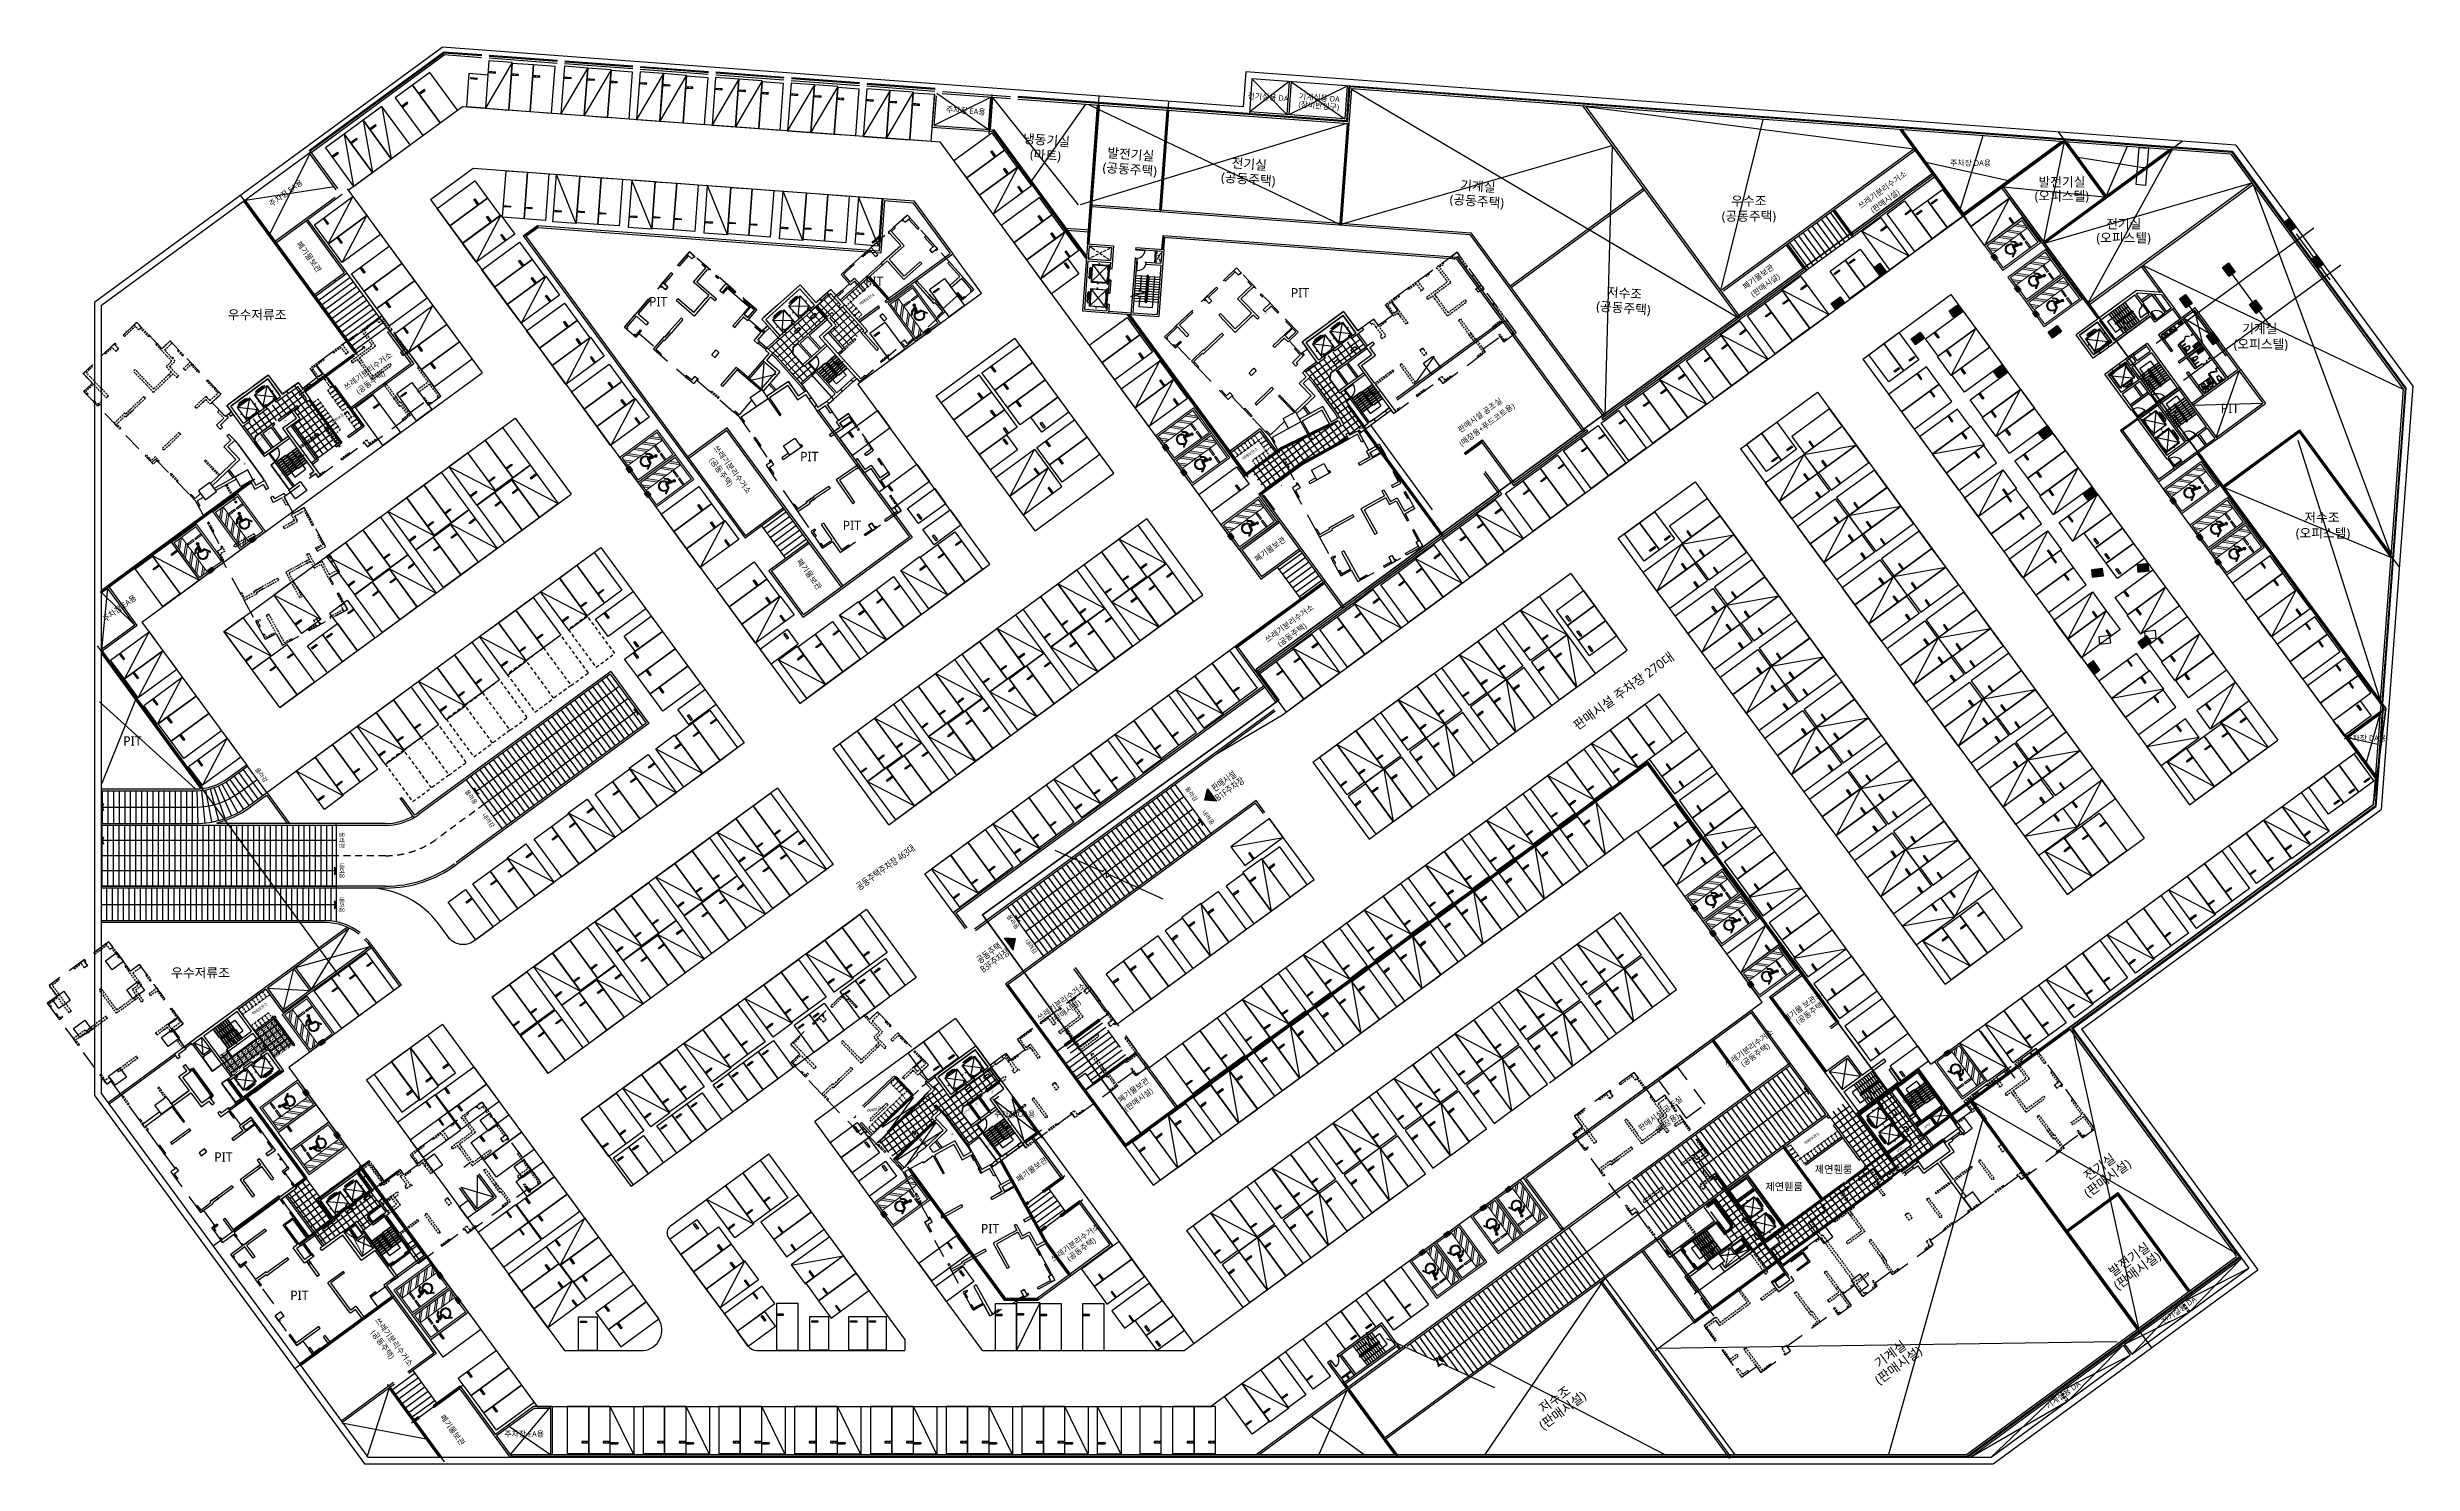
# Model space of a CAD drawing. Header units: millimetres. Extents: x 75184266 to 76346726, y -35077925 to -33679385.
# Drawn here: x 75308191 to 75561074, y -34641254 to -34489801 of the extents above; entities that cross this region are included whole.
import ezdxf
from ezdxf.enums import TextEntityAlignment as Align

# ---------------------------------------------------------------- set-up
doc = ezdxf.new("R2010")
doc.units = ezdxf.units.MM
doc.header["$LTSCALE"] = 50
doc.header["$MEASUREMENT"] = 0
for name, pattern in [('ACAD_ISO10W100', [18.5, 12, -3, 0.5, -3]), ('HID', [2.3, 1.5, -0.8]), ('HIDDEN2', [0.1875, 0.125, -0.0625]), ('XR-지하3층$0$-HID', [2.5, 1.5, -1]), ('XR-지하3층$0$CENTER2', [1.125, 0.75, -0.125, 0.125, -0.125]), ('XR-지하3층$0$H', [1.3, 0.8, -0.5]), ('XR-지하3층$0$HD', [2.5, 1.5, -1]), ('XR-지하3층$0$HIDDEN', [0.375, 0.25, -0.125]), ('XR-지하3층$0$HIDDEN2', [0.1875, 0.125, -0.0625])]:
    doc.linetypes.add(name, pattern=pattern)
doc.layers.get('0').update_dxf_attribs({"linetype": 'CONTINUOUS'})
doc.layers.get('Defpoints').update_dxf_attribs({"color": 51, "linetype": 'CONTINUOUS'})
for name, color, linetype in [('84A-CORE(기준층)$0$AA-DOOR', 4, 'CONTINUOUS'), ('84A-CORE(기준층)$0$AA-STXM', 4, 'CONTINUOUS'), ('84A-CORE(기준층)$0$AA-STXS', 8, 'CONTINUOUS'), ('84A-CORE(기준층)$0$AZ-LEAD', 7, 'CONTINUOUS'), ('CON', 2, 'CONTINUOUS'), ('DOOR', 7, 'CONTINUOUS'), ('ELEV', 9, 'CONTINUOUS'), ('FINL', 6, 'CONTINUOUS'), ('HD', 7, 'CONTINUOUS'), ('open', 1, 'ACAD_ISO10W100'), ('W1', 3, 'CONTINUOUS'), ('WAL', 3, 'CONTINUOUS'), ('XR-지하3층$0$0-L-FUR', 32, 'XR-지하3층$0$CENTER2'), ('XR-지하3층$0$1HIDDEN2', 1, 'XR-지하3층$0$HIDDEN2'), ('XR-지하3층$0$5', 5, 'CONTINUOUS'), ('XR-지하3층$0$a-door', 6, 'CONTINUOUS'), ('XR-지하3층$0$A-주차', 9, 'CONTINUOUS'), ('XR-지하3층$0$b-sor-1$0$wid', 4, 'CONTINUOUS'), ('XR-지하3층$0$CON', 2, 'CONTINUOUS'), ('XR-지하3층$0$hat', 8, 'CONTINUOUS'), ('XR-지하3층$0$str', 4, 'CONTINUOUS'), ('XR-지하3층$0$W1', 3, 'CONTINUOUS'), ('XR-지하3층$0$WAL', 3, 'CONTINUOUS'), ('XR-지하3층$0$XR-1F-PLAN$0$A-EQP1', 1, 'CONTINUOUS'), ('XR-지하3층$0$XR-1F-PLAN$0$A-FIN6', 6, 'CONTINUOUS'), ('XR-지하3층$0$XR-1F-PLAN$0$A-WAL3', 3, 'CONTINUOUS'), ('XR-지하3층$0$일반주차', 8, 'CONTINUOUS'), ('XR-지하3층$0$장애인', 11, 'CONTINUOUS'), ('XR-지하3층$0$확장형주차', 8, 'CONTINUOUS'), ('가는선', 5, 'CONTINUOUS')]:
    doc.layers.add(name, color=color, linetype=linetype)
doc.layers.add('DEFPOINT', color=142, linetype='CONTINUOUS', plot=False)
doc.layers.add('건축', color=8, linetype='CONTINUOUS', plot=False)
doc.layers.add('XR-지하3층$0$E1', color=4, linetype='CONTINUOUS', lineweight=13)
doc.layers.add('유도관제-주차면B2', color=7, linetype='CONTINUOUS', lineweight=100)
doc.layers.get('0').off()
doc.styles.add('ANU-TEXT 0', font='', dxfattribs={"width": 0.8})
doc.styles.add('XR-지하3층$0$맑은고딕', font='')
doc.styles.add('XR-지하3층$0$울릉도m', font='')
doc.styles.add('XR-지하3층$0$유형1', font='')
doc.styles.add('울릉도m', font='')
doc.styles.get('ANU-TEXT 0').set_extended_font_data('Malgun Gothic')
doc.styles.get('XR-지하3층$0$맑은고딕').set_extended_font_data('Malgun Gothic')
doc.styles.get('XR-지하3층$0$울릉도m').set_extended_font_data('Malgun Gothic')
doc.styles.get('XR-지하3층$0$유형1').set_extended_font_data('Malgun Gothic')
doc.styles.get('울릉도m').set_extended_font_data('HY울릉도M')

# ---------------------------------------------------------------- blocks, each defined once
blk = doc.blocks.new('XR-지하3층$0$확장형 주차')
at = {"layer": 'XR-지하3층$0$확장형주차', "color": 7}
for p, q in [((0, 3965), (800, 3965)), ((0, 3835), (800, 3835)), ((800, 3835), (800, 3965))]:
    blk.add_line(p, q, dxfattribs=at)
blk.add_lwpolyline([(2500, 5100), (0, 0)], dxfattribs=at)
blk.add_lwpolyline([(2500, 5091), (0, 5091), (0, -9), (2500, -9)], close=True, dxfattribs=at)
for centre in [(238, 3900), (613, 3900)]:
    blk.add_circle(centre, 17.5, dxfattribs=at)
blk = doc.blocks.new('XR-지하3층$0$일반형 주차')
at = {"layer": 'XR-지하3층$0$일반주차'}
for p, q in [((750, 3865), (0, 3865)), ((0, 3735), (750, 3735)), ((750, 3735), (750, 3865))]:
    blk.add_line(p, q, dxfattribs=at)
blk.add_lwpolyline([(2300, 5000), (0, 5000), (0, 0), (2300, 0)], close=True, dxfattribs=at)
for centre in [(238, 3800), (563, 3800)]:
    blk.add_circle(centre, 17.5, dxfattribs=at)
blk = doc.blocks.new('XR-지하3층$0$A$C73B52ADF')
at = {"layer": 'XR-지하3층$0$A-주차', "elevation": 0}
for points in [[(-2038, 2466), (-38, 2466), (-38, -1134), (-2038, -1134)], [(-1166, 2021), (-1166, 1871), (-1832, 1871), (-1832, 2021)]]:
    blk.add_lwpolyline(points, close=True, dxfattribs=at)
blk = doc.blocks.new('XR-지하3층$0$ARROWX')
blk.add_lwpolyline([(-0.2, -0.5), (-0.29, -0.46), (-0.11, 0), (-0.29, 0.46), (-0.2, 0.5), (0, 0)], close=True)
for points in [[(-0.2, 0.5), (-0.29, 0.46), (0, 0), (-0.11, 0)], [(0, 0), (-0.11, 0), (-0.2, -0.5), (-0.29, -0.46)]]:
    blk.add_solid(points)
blk = doc.blocks.new('XR-지하3층$0$장애인 주차')
at = {"layer": 'XR-지하3층$0$5', "ltscale": 4}
h = blk.add_hatch(color=7, dxfattribs=at)
h.dxf.hatch_style = 1
h.paths.add_polyline_path([(3842, -695), (4402, -695), (4402, -1115), (3842, -1115)])
h.paths.add_polyline_path([(3892, -1065), (4352, -1065), (4352, -745), (3892, -745)], flags=16)
h.paths.add_polyline_path([(3982, -990), (3988, -973), (4011, -981), (4046, -898), (4136, -898), (4137, -881), (4072, -881), (4072, -863), (4138, -863), (4142, -810, -3.7224701), (4161, -797), (4152, -916), (4058, -916), (4021, -1003)], flags=0)
h = blk.add_hatch(color=256, dxfattribs=at)
h.dxf.hatch_style = 1
h.paths.add_polyline_path([(4352, -1065), (4352, -745), (3892, -745), (3892, -1065)])
at = {"layer": 'XR-지하3층$0$hat'}
h = blk.add_hatch(color=7, dxfattribs=at)
edge = h.paths.add_edge_path()
edge.add_line((4161, -797), (4152, -916))
edge.add_line((4152, -916), (4058, -916))
edge.add_line((4058, -916), (4021, -1003))
edge.add_line((4021, -1003), (3982, -990))
edge.add_line((3982, -990), (3988, -973))
edge.add_line((3988, -973), (4011, -981))
edge.add_line((4011, -981), (4046, -898))
edge.add_line((4046, -898), (4136, -898))
edge.add_line((4136, -898), (4137, -881))
edge.add_line((4137, -881), (4072, -881))
edge.add_line((4072, -881), (4072, -863))
edge.add_line((4072, -863), (4138, -863))
edge.add_line((4138, -863), (4142, -810))
edge.add_arc((4140, -787), 22.8, -24.88273, 274.96983, ccw=False)
edge = h.paths.add_edge_path()
edge.add_line((4048, -981), (4058, -958))
edge.add_arc((4127, -942), 71.5, 192.8781, 416.16881)
edge.add_line((4167, -882), (4169, -863))
edge.add_arc((4127, -942), 89.2, 206.53502, 422.4866, ccw=False)
at = {"layer": 'XR-지하3층$0$장애인', "lineweight": 5, "true_color": 0xffffff}
blk.add_hatch(color=7, dxfattribs=at).paths.add_polyline_path([(2472, 3995), (2472, -1005), (3842, -1005), (3842, -805), (2672, -805), (2672, 3795), (5572, 3795), (5572, -805), (4402, -805), (4402, -1005), (5772, -1005), (5772, 3995)])
h = blk.add_hatch(color=7, dxfattribs=at)
h.paths.add_polyline_path([(5572, 2795), (5572, 3078), (4855, 3795), (4572, 3795)])
h.paths.add_polyline_path([(4572, 3045), (4572, 2762), (5572, 1762), (5572, 2045)])
h.paths.add_polyline_path([(4572, 2012), (4572, 1729), (5572, 729), (5572, 1012)])
h.paths.add_polyline_path([(5572, -304), (5572, -21), (4572, 979), (4572, 696)])
h.paths.add_polyline_path([(4572, -54), (4572, -336), (5041, -805), (5323, -805)])
h = blk.add_hatch(color=7, dxfattribs=at)
h.paths.add_polyline_path([(3763, 2216, -1), (3463, 2216, -1)])
h.paths.add_polyline_path([(3992, 1503, -0.3430925), (3870, 1283), (3381, 1194), (3090, 708, -0.9316529), (2987, 770), (3330, 1379), (3639, 1415, 0.4460484), (3689, 1485), (3600, 1888, -0.5961441), (3699, 2009), (4214, 1851), (4443, 1569, -0.8833641), (4355, 1493), (4151, 1741), (3925, 1810)])
h.paths.add_polyline_path([(4053, 1393), (4055, 1528, -1.5265453), (3257, 820), (3348, 969, 1.6380561)])
at = {"layer": 'XR-지하3층$0$1HIDDEN2', "color": 11}
for points in [[(4161, -797), (4152, -916), (4058, -916), (4021, -1003), (3982, -990), (3988, -973), (4011, -981), (4046, -898), (4136, -898), (4137, -881), (4072, -881), (4072, -863), (4138, -863), (4142, -810)], [(4167, -882), (4169, -863)]]:
    blk.add_lwpolyline(points, dxfattribs=at)
for centre, radius, start, end in [((4127, -942), 89.2, 206.53502, 62.4866), ((4127, -942), 71.5, 192.8781, 56.16881), ((4140, -787), 22.8, 335.11727, 274.96983)]:
    blk.add_arc(centre, radius, start, end, dxfattribs=at)
at = {"layer": 'XR-지하3층$0$5', "lineweight": 5}
for p, q in [((4572, 3795), (4572, -805)), ((5572, 2795), (4572, 3795)), ((5572, 2045), (4572, 3045)), ((5572, 1762), (4572, 2762)), ((5572, 3078), (4855, 3795)), ((5572, 1012), (4572, 2012)), ((5572, 729), (4572, 1729)), ((5572, -21), (4572, 979)), ((5572, -304), (4572, 696)), ((5323, -805), (4572, -54)), ((5041, -805), (4572, -336))]:
    blk.add_line(p, q, dxfattribs=at)
at = {"layer": 'XR-지하3층$0$5', "ltscale": 4}
for p, q in [((4165, -1005), (4165, -805)), ((4165, -805), (4165, -905))]:
    blk.add_line(p, q, dxfattribs=at)
at = {"layer": 'XR-지하3층$0$5', "lineweight": 5}
for points in [[(3842, -1005), (2472, -1005), (2472, 3995), (5772, 3995), (5772, -1005), (4402, -1005)], [(3842, -805), (2672, -805), (2672, 3795), (5572, 3795), (5572, -805), (4402, -805)]]:
    blk.add_lwpolyline(points, dxfattribs=at)
at = {"layer": 'XR-지하3층$0$5', "ltscale": 4}
for points in [[(3842, -695), (3842, -1115), (4402, -1115), (4402, -695)], [(3892, -745), (3892, -1065), (4352, -1065), (4352, -745)]]:
    blk.add_lwpolyline(points, close=True, dxfattribs=at)
at = {"layer": 'XR-지하3층$0$장애인', "color": 8, "lineweight": 5}
for p, q in [((3348, 969), (3257, 820)), ((3689, 1485), (3600, 1888, 0)), ((3699, 2009, 0), (4214, 1851, 0)), ((3925, 1810, 0), (4151, 1741, 0)), ((4055, 1528), (4053, 1393)), ((4151, 1741, 0), (4355, 1493, 0)), ((4214, 1851, 0), (4443, 1569, 0))]:
    blk.add_line(p, q, dxfattribs=at)
at = {"layer": 'XR-지하3층$0$장애인', "color": 7, "lineweight": 5}
for points in [[(3523, 2720), (2773, 2720), (2773, 2870), (3523, 2870)], [(4473, 2720), (3723, 2720), (3723, 2870), (4473, 2870)]]:
    blk.add_lwpolyline(points, close=True, dxfattribs=at)
at = {"layer": 'XR-지하3층$0$장애인', "color": 8, "lineweight": 5}
for points in [[(3094, 715, -1.0000021), (2987, 770), (3330, 1379), (3640, 1415)], [(3992, 1503, -0.3430925), (3870, 1283), (3381, 1194), (3094, 715)]]:
    blk.add_lwpolyline(points, format="xyb", dxfattribs=at)
at = {"layer": 'XR-지하3층$0$장애인', "color": 8, "lineweight": 5, "extrusion": (0.976964, 0.213404, 0), "elevation": 4221}
blk.add_lwpolyline([(617, 0), (931, 0)], dxfattribs=at)
at = {"layer": 'XR-지하3층$0$장애인', "color": 8, "lineweight": 5}
blk.add_circle((3613, 2216), 150, dxfattribs=at)
for centre, radius, start, end in [((3810, 1000), 582, 198.00599, 65.09494), ((3809, 1000), 462, 183.85247, 58.2396), ((3682, 1922, 0), 88.4, 79.11433, 202.31847), ((3632, 1473), 57.7, 276.27861, 12.43535), ((4394, 1537, 0), 58.8, 227.96553, 33.79043)]:
    blk.add_arc(centre, radius, start, end, dxfattribs=at)
blk = doc.blocks.new('XR-지하3층$0$A$C704D163C')
at = {"layer": 'XR-지하3층$0$0-L-FUR', "linetype": 'Continuous'}
for p, q in [((0, 0), (-222, 0, 0)), ((0, -1060, 0), (-222, -1060, 0))]:
    blk.add_line(p, q, dxfattribs=at)
at = {"layer": 'XR-지하3층$0$0-L-FUR', "linetype": 'Continuous', "extrusion": (5.41769e-10, 1.28697e-08, 1)}
for p, q in [((-200, 0, 0), (0, 0)), ((0, 0), (0, -60, 0)), ((-200, -60, 0), (-200, 0, 0)), ((-100, -60, 0), (0, -60, 0))]:
    blk.add_line(p, q, dxfattribs=at)
at = {"layer": 'XR-지하3층$0$0-L-FUR', "color": 6, "linetype": 'Continuous', "extrusion": (5.41769e-10, 1.28697e-08, 1)}
blk.add_line((-100, -60, 0), (-1000, -60, 0), dxfattribs=at)
at = {"layer": 'XR-지하3층$0$0-L-FUR', "linetype": 'Continuous', "extrusion": (5.41769e-10, -1.16938e-08, 1)}
for p, q in [((-200, -1000, 0), (-200, -1060, 0)), ((-200, -1000, 0), (0, -1000, 0)), ((-200, -1060, 0), (0, -1060, 0)), ((0, -1060, 0), (0, -1000, 0))]:
    blk.add_line(p, q, dxfattribs=at)
at = {"layer": 'XR-지하3층$0$0-L-FUR', "color": 5, "linetype": 'Continuous', "extrusion": (5.41769e-10, 1.28697e-08, 1)}
blk.add_arc((-28, -30), 973, 181.75893, 265.75034, dxfattribs=at)
blk = doc.blocks.new('XR-지하3층$0$A$C7F731663')
at = {"layer": 'XR-지하3층$0$CON', "extrusion": (2.1973e-06, 2.1976e-06, 1)}
for p, q in [((1014, 3526, 0), (-3700, 69, 0)), ((971, 3247, 0), (-3581, -92, 0)), ((2509, 1151, 0), (971, 3247, 0)), ((2788, 1108, 0), (1014, 3526, 0)), ((-3302, 113, 0), (-1765, -1984, 0)), ((-4469, -495, 0), (-4792, -732, 0)), ((-4792, -732, 0), (-3017, -3151, 0)), ((-4351, -656, 0), (-4512, -775, 0)), ((-4512, -775, 0), (-2974, -2871, 0)), ((-3464, -6, 0), (-1926, -2102, 0)), ((-2786, -2113, 0), (-2490, -2516, 0)), ((-2705, -2054, 0), (-2410, -2457, 0))]:
    blk.add_line(p, q, dxfattribs=at)
at = {"layer": 'XR-지하3층$0$CON', "extrusion": (2.75612e-06, 1.43576e-06, 1), "elevation": 0}
for points in [[(-3581, -92), (-3700, 69)], [(-4351, -656), (-4469, -495)]]:
    blk.add_lwpolyline(points, dxfattribs=at)
at = {"layer": 'XR-지하3층$0$CON', "extrusion": (2.1973e-06, 2.1976e-06, 1), "elevation": 0}
for points in [[(2788, 1108), (-3017, -3151)], [(2509, 1151), (-2974, -2871)], [(-2281, -1619), (-3329, -2388)], [(-2222, -1699), (-3270, -2468)]]:
    blk.add_lwpolyline(points, dxfattribs=at)
at = {"layer": 'XR-지하3층$0$str', "color": 252, "extrusion": (2.1973e-06, 2.1976e-06, 1)}
for p, q in [((-2036, 1041, 0), (-1336, 86, 0)), ((-1819, 1201, 0), (-1118, 245, 0)), ((-1686, 563, 0), (-597, 1362, 0)), ((-1601, 1360, 0), (-900, 405, 0)), ((-1383, 1520, 0), (-682, 565, 0)), ((-1336, 86, 0), (624, 1523, 0)), ((665, 1466, 0), (-1294, 29, 0)), ((-1276, 5, 0), (-1294, 29, 0)), ((-1276, 5, 0), (683, 1442, 0)), ((-1259, -19, 0), (-1276, 5, 0)), ((-1259, -19, 0), (701, 1418, 0)), ((718, 1394, 0), (-1241, -43, 0)), ((-1200, -100, 0), (760, 1337, 0)), ((-1166, 1680, 0), (-465, 724, 0)), ((-1059, 165, 0), (-1076, 189, 0)), ((-1023, 116, 0), (-1041, 140, 0)), ((-281, -896, 0), (-982, 60, 0)), ((-948, 1840, 0), (-247, 884, 0)), ((-841, 324, 0), (-859, 348, 0)), ((-849, -578, 0), (1614, 1229, 0)), ((-806, 276, 0), (-823, 300, 0)), ((-63, -736, 0), (-764, 219, 0)), ((-730, 1999, 0), (-29, 1044, 0)), ((-623, 484, 0), (-641, 508, 0)), ((-588, 436, 0), (-606, 460, 0)), ((154, -576, 0), (-546, 379, 0)), ((-512, 2159, 0), (188, 1203, 0)), ((-406, 644, 0), (-423, 668, 0)), ((-370, 595, 0), (-388, 619, 0)), ((372, -417, 0), (-329, 539, 0)), ((-295, 2319, 0), (406, 1363, 0)), ((-188, 803, 0), (-206, 828, 0)), ((-152, 755, 0), (-170, 779, 0)), ((-162, 1681, 0), (777, 2370, 0)), ((590, -257, 0), (-111, 699, 0)), ((-77, 2478, 0), (624, 1523, 0)), ((30, 963, 0), (12, 987, 0)), ((65, 915, 0), (48, 939, 0)), ((808, -97, 0), (107, 858, 0)), ((248, 1123, 0), (230, 1147, 0)), ((283, 1074, 0), (265, 1099, 0)), ((1025, 62, 0), (324, 1018, 0)), ((465, 1282, 0), (447, 1307, 0)), ((501, 1234, 0), (483, 1258, 0)), ((1243, 222, 0), (542, 1178, 0)), ((683, 1442, 0), (665, 1466, 0)), ((701, 1418, 0), (683, 1442, 0)), ((718, 1394, 0), (701, 1418, 0)), ((1461, 382, 0), (760, 1337, 0)), ((1614, 1229, 0), (777, 2370, 0)), ((-1259, -19, 0), (-1241, -43, 0)), ((-1200, -100, 0), (-499, -1055, 0))]:
    blk.add_line(p, q, dxfattribs=at)
at = {"layer": 'XR-지하3층$0$str', "color": 252, "extrusion": (2.19665e-06, 2.19761e-06, 1), "elevation": 0}
for points in [[(-724, 1418), (-597, 1362), (-582, 1224), (-616, 1220), (-629, 1338), (-738, 1387)], [(-178, 1819), (-162, 1681), (-35, 1625), (-22, 1656), (-130, 1705), (-144, 1822)]]:
    blk.add_lwpolyline(points, close=True, dxfattribs=at)
blk.add_lwpolyline([(-622, 2512), (-394, 1573), (-326, 1567), (-434, 1476), (-366, 1470), (-154, 518)], dxfattribs=at)
at = {"layer": 'XR-지하3층$0$str', "color": 252, "extrusion": (2.1973e-06, 2.1976e-06, 1)}
for centre in [(-1686, 563, 0), (-1686, 563, 0), (-849, -578, 0), (-849, -578, 0)]:
    blk.add_circle(centre, 30, dxfattribs=at)
for centre, radius, start, end in [((-1268, -7, 0), 115, 126.26019, 306.26019), ((-1268, -7, 0), 45, 126.26019, 306.26019), ((692, 1430, 0), 45, 306.26019, 126.26019)]:
    blk.add_arc(centre, radius, start, end, dxfattribs=at)
at = {"layer": 'XR-지하3층$0$str', "color": 252}
blk.add_arc((692, 1430, 0), 115, 306.26019, 126.26019, dxfattribs=at)
at = {"color": 3, "extrusion": (-0.000109102, -7.81947e-05, -1), "xscale": -0.9000000000216765, "yscale": 0.9000000000216768, "zscale": -0.9000000000216765, "rotation": 233.7416829207151}
blk.add_blockref('XR-지하3층$0$A$C704D163C', (4469, -495, 1), dxfattribs=at)
blk = doc.blocks.new('엘레베이터 코어')
at = {"layer": 'ELEV', "color": 9, "extrusion": (-8.48693e-05, 4.29948e-05, 1)}
for p, q in [((-1120, -500), (-1120, 500)), ((-1120, 500), (-900, 500)), ((-1050, 573), (-1050, 588)), ((-1050, 588), (-970, 588)), ((-1020, 573), (-1050, 573)), ((-1020, 500), (-1020, 573)), ((-1000, 500), (-1020, 500)), ((-970, 573), (-1000, 573)), ((-1000, 573), (-1000, 500)), ((-970, 588), (-970, 573)), ((-900, 500), (-900, -500)), ((-840, -950), (-840, 950)), ((-840, 950), (860, 950)), ((800, 900), (-800, 900)), ((-800, 900), (-800, -900)), ((-165, 1068), (-85, 1068)), ((-165, 1053), (-165, 1068)), ((-135, 1053), (-165, 1053)), ((-135, 979), (-135, 1053)), ((-115, 979), (-135, 979)), ((-85, 1053), (-115, 1053)), ((-115, 1053), (-115, 979)), ((-85, 1068), (-85, 1053)), ((800, 450), (800, 900)), ((860, 450), (800, 450)), ((860, 950), (860, 1050)), ((860, 1050), (930, 1050)), ((860, 480), (860, 450)), ((865, -465), (865, 465)), ((865, 465), (900, 465)), ((900, 465), (900, -465)), ((930, 1050), (930, -100)), ((955, 1050), (955, -100)), ((1010, 1050), (955, 1050)), ((965, -465), (965, 465)), ((965, 465), (1000, 465)), ((1000, 465), (1000, -465)), ((1010, 525), (1010, 1050)), ((1050, 600), (1010, 525)), ((1010, 520), (1010, 450)), ((1010, 520), (1050, 520)), ((-900, -500), (-1120, -500)), ((-1020, -573), (-1050, -573)), ((-1050, -573), (-1050, -588)), ((-1050, -588), (-970, -588)), ((-1020, -500), (-1020, -573)), ((-1000, -500), (-1020, -500)), ((-1000, -573), (-1000, -500)), ((-970, -573), (-1000, -573)), ((-970, -588), (-970, -573)), ((860, -950), (-840, -950)), ((-800, -900), (800, -900)), ((-135, -1053), (-165, -1053)), ((-165, -1053), (-165, -1068)), ((-165, -1068), (-85, -1068)), ((-135, -979), (-135, -1053)), ((-115, -979), (-135, -979)), ((-115, -1053), (-115, -979)), ((-85, -1053), (-115, -1053)), ((-85, -1068), (-85, -1053)), ((800, -900), (800, -450)), ((800, -450), (860, -450)), ((860, -450), (860, -480)), ((860, -1050), (860, -950)), ((930, -1050), (860, -1050)), ((900, -465), (865, -465)), ((930, -100), (930, -1050)), ((955, -100), (955, -1050)), ((955, -1050), (1010, -1050)), ((1000, -465), (965, -465)), ((1010, -520), (1010, -450)), ((1010, -520), (1050, -520)), ((1010, -1050), (1010, -525))]:
    blk.add_line(p, q, dxfattribs=at)
at = {"layer": 'ELEV', "color": 9, "extrusion": (-8.48693e-05, 4.29948e-05, 1), "elevation": -1748}
blk.add_lwpolyline([(1010, 525), (1010, 1050), (955, 1050), (955, -1050), (1010, -1050), (1010, -525), (1050, -600)], dxfattribs=at)
at = {"layer": '가는선', "ltscale": 5, "extrusion": (-8.48693e-05, 4.29948e-05, 1)}
for p, q in [((-1120, 500), (-900, -500)), ((-1120, -500), (-900, 500)), ((-800, 900), (800, -900)), ((-800, -900), (800, 900))]:
    blk.add_line(p, q, dxfattribs=at)
blk = doc.blocks.new('84A-CORE(기준층)$0$A$C31EC7A83')
at = {"color": 8}
for p, q in [((14495, 13830), (15445, 13830)), ((14495, 13723), (15445, 13723)), ((14495, 13680), (15445, 13680))]:
    blk.add_line(p, q, dxfattribs=at)
at = {"elevation": 0}
for points in [[(14470, 13680), (14470, 13680), (14495, 13680), (14495, 13723), (14510, 13723), (14510, 13787), (14495, 13830), (14470, 13830), (14470, 13680)], [(15470, 13680), (15470, 13680), (15445, 13680), (15445, 13723), (15430, 13723), (15430, 13787), (15445, 13830), (15470, 13830), (15470, 13680)]]:
    blk.add_lwpolyline(points, dxfattribs=at)
blk.add_lwpolyline([(15445, 12730), (15405, 12730), (15405, 13680), (15445, 13680), (15445, 12730)], close=True, dxfattribs=at)
at = {"color": 8}
blk.add_arc((15445, 13680), 950, 180, 270, dxfattribs=at)
blk = doc.blocks.new('aaaaaaaaa')
at = {"layer": '84A-CORE(기준층)$0$AA-STXM'}
for p, q in [((-4131, 4900, 0), (-4131, 3700, 0)), ((-4131, 3650, 0), (-4131, 3600, 0)), ((-4131, 3625, 0), (-2051, 3625, 0)), ((-4131, 3600, 0), (-4131, 3550, 0)), ((-4131, 3575, 0), (-2051, 3575, 0)), ((-4131, 3500, 0), (-4131, 2300, 0)), ((-3871, 4900, 0), (-3871, 3700, 0)), ((-3871, 3650, 0), (-3871, 3625, 0)), ((-3871, 3575, 0), (-3871, 3550, 0)), ((-3871, 3500, 0), (-3871, 2300, 0)), ((-3611, 4900, 0), (-3611, 3700, 0)), ((-3611, 3650, 0), (-3611, 3625, 0)), ((-3611, 3575, 0), (-3611, 3550, 0)), ((-3611, 3500, 0), (-3611, 2300, 0)), ((-3351, 4900, 0), (-3351, 3700, 0)), ((-3351, 3650, 0), (-3351, 3625, 0)), ((-3351, 3575, 0), (-3351, 3550, 0)), ((-3351, 3500, 0), (-3351, 2300, 0)), ((-3091, 4900, 0), (-3091, 3700, 0)), ((-3091, 3650, 0), (-3091, 3625, 0)), ((-3091, 3575, 0), (-3091, 3550, 0)), ((-3091, 3500, 0), (-3091, 2300, 0)), ((-2831, 4900, 0), (-2831, 3700, 0)), ((-2831, 3650, 0), (-2831, 3625, 0)), ((-2831, 3575, 0), (-2831, 3550, 0)), ((-2831, 3500, 0), (-2831, 2300, 0)), ((-2571, 4900, 0), (-2571, 3700, 0)), ((-2571, 3650, 0), (-2571, 3625, 0)), ((-2571, 3575, 0), (-2571, 3550, 0)), ((-2571, 3500, 0), (-2571, 2300, 0)), ((-2311, 4900, 0), (-2311, 3700, 0)), ((-2311, 3650, 0), (-2311, 3625, 0)), ((-2311, 3575, 0), (-2311, 3550, 0)), ((-2311, 3500, 0), (-2311, 2300, 0)), ((-2051, 4900, 0), (-2051, 3700, 0)), ((-2051, 3650, 0), (-2051, 3600, 0)), ((-2051, 3600, 0), (-2051, 3550, 0)), ((-2051, 3500, 0), (-2051, 2300, 0))]:
    blk.add_line(p, q, dxfattribs=at)
at = {"layer": '84A-CORE(기준층)$0$AA-STXS', "elevation": 0}
for points in [[(-4231, 3700), (-4231, 3500), (-1951, 3500), (-1951, 3700)], [(-4181, 3650), (-4181, 3550), (-2001, 3550), (-2001, 3650)]]:
    blk.add_lwpolyline(points, close=True, dxfattribs=at)
for points in [[(-4131, 3400), (-4161, 3400), (-4161, 2400), (-4131, 2400)], [(-4131, 4800), (-4101, 4800), (-4101, 3800), (-4131, 3800)], [(-3871, 3400), (-3901, 3400), (-3901, 2400), (-3871, 2400)], [(-3871, 4800), (-3841, 4800), (-3841, 3800), (-3871, 3800)], [(-3611, 3400), (-3641, 3400), (-3641, 2400), (-3611, 2400)], [(-3611, 4800), (-3581, 4800), (-3581, 3800), (-3611, 3800)], [(-3351, 3400), (-3381, 3400), (-3381, 2400), (-3351, 2400)], [(-3351, 4800), (-3321, 4800), (-3321, 3800), (-3351, 3800)], [(-3091, 3400), (-3121, 3400), (-3121, 2400), (-3091, 2400)], [(-3091, 4800), (-3061, 4800), (-3061, 3800), (-3091, 3800)], [(-2831, 3400), (-2861, 3400), (-2861, 2400), (-2831, 2400)], [(-2831, 4800), (-2801, 4800), (-2801, 3800), (-2831, 3800)], [(-2571, 3400), (-2601, 3400), (-2601, 2400), (-2571, 2400)], [(-2571, 4800), (-2541, 4800), (-2541, 3800), (-2571, 3800)], [(-2311, 3400), (-2341, 3400), (-2341, 2400), (-2311, 2400)], [(-2311, 4800), (-2281, 4800), (-2281, 3800), (-2311, 3800)], [(-2051, 3400), (-2081, 3400), (-2081, 2400), (-2051, 2400)], [(-2051, 4800), (-2021, 4800), (-2021, 3800), (-2051, 3800)]]:
    blk.add_lwpolyline(points, dxfattribs=at)
at = {"layer": '84A-CORE(기준층)$0$AZ-LEAD'}
for p, q in [((-4781, 4300, 0), (-4781, 2900, 0)), ((-4781, 4300, 0), (-2051, 4300, 0)), ((-4781, 2900, 0), (-3871, 2900, 0)), ((-2051, 2900, 0), (-3351, 2900, 0))]:
    blk.add_line(p, q, dxfattribs=at)
at = {"layer": '84A-CORE(기준층)$0$AZ-LEAD', "elevation": 0}
for points in [[(-3929, 2800), (-3955, 2815), (-3906, 2900), (-3955, 2985), (-3929, 3000), (-3871, 2900)], [(-3929, 2800), (-3955, 2815), (-3906, 2900), (-3955, 2985), (-3929, 3000), (-3871, 2900)], [(-3294, 2800), (-3268, 2815), (-3317, 2900), (-3268, 2985), (-3294, 3000), (-3351, 2900)]]:
    blk.add_lwpolyline(points, close=True, dxfattribs=at)
blk.add_lwpolyline([(-3321, 3625), (-3603, 2920), (-3549, 2900), (-3674, 2900), (-3619, 2880), (-3901, 2175)], dxfattribs=at)
at = {"layer": '84A-CORE(기준층)$0$AZ-LEAD', "const_width": 31.5, "elevation": 0}
blk.add_lwpolyline([(-2051, 4316, -1), (-2051, 4284, -1)], format="xyb", close=True, dxfattribs=at)
at = {"layer": 'CON', "ltscale": 100}
for p, q in [((-5400, -500), (-5400, 5100)), ((-5400, 5100, 0), (1450, 5100, 0)), ((-5200, 2300, 200), (-5200, 4900, 200)), ((-5200, 2100, 0), (-5200, -300, 0)), ((-300, 2100, 0), (-300, -300, 0)), ((-100, 2500, 0), (-100, -300, 0)), ((-5200, -300, 0), (-300, -300, 0))]:
    blk.add_line(p, q, dxfattribs=at)
at = {"layer": 'CON', "ltscale": 0.5}
for p, q in [((-5200, 4900, 0), (-300, 4900, 0)), ((-300, 4900, -200), (-300, 3500, -200)), ((-100, 4900, 0), (1249, 4900, 0)), ((-300, 2300, 0), (-5200, 2300, 0)), ((-351, 2100, 0), (-5200, 2100, 0)), ((-300, 2100, 0), (-351, 2100, 0)), ((-300, 2500, -200), (-300, 2300, -200)), ((-100, -500, 0), (-5400, -500, 0)), ((98, -300, 0), (-100, -300, 0)), ((98, -500, 0), (-100, -500, 0)), ((1248, -300, 0), (1098, -300, 0)), ((1450, -500, 0), (1098, -500, 0))]:
    blk.add_line(p, q, dxfattribs=at)
for points, elevation in [([(1450, 5100), (1450, -500)], 200), ([(-100, 4900), (-100, 3500)], -200), ([(1248, -300), (1249, 4900)], 200), ([(98, -300), (98, -500)], 200), ([(1098, -300), (1098, -500)], 200)]:
    blk.add_lwpolyline(points, dxfattribs=dict(at, elevation=elevation))
at = {"layer": 'CON', "ltscale": 100, "elevation": -200}
for points in [[(-300, 3500), (-100, 3500)], [(-300, 2500), (-100, 2500)]]:
    blk.add_lwpolyline(points, dxfattribs=at)
at = {"layer": 'FINL', "ltscale": 0.5}
blk.add_line((-100, 3600, -200), (1249, 3600, -200), dxfattribs=at)
at = {"layer": 'W1', "ltscale": 0.5}
for p, q in [((-100, 3810, -200), (1249, 3810, -200)), ((-100, 3620, -200), (1249, 3620, -200))]:
    blk.add_line(p, q, dxfattribs=at)
at = {"layer": '84A-CORE(기준층)$0$AA-DOOR', "rotation": 270.0000896906401}
blk.add_blockref('84A-CORE(기준층)$0$A$C31EC7A83', (-13955, 17970, -200), dxfattribs=at)
at = {"layer": '84A-CORE(기준층)$0$AA-DOOR', "xscale": -1, "rotation": 180.000089690196}
blk.add_blockref('84A-CORE(기준층)$0$A$C31EC7A83', (-14372, 13380, 200), dxfattribs=at)
at = {"layer": 'CON', "rotation": 270.0000896906402}
blk.add_blockref('엘레베이터 코어', (-3933, 744, 0), dxfattribs=at)
at = {"layer": 'CON', "xscale": -1, "rotation": 90.00008969063995}
blk.add_blockref('엘레베이터 코어', (-1574, 744, 0), dxfattribs=at)
blk = doc.blocks.new('2P-Dr204')
at = {"color": 0}
for p, q in [((29, 50), (0, 50)), ((0, 50), (0, -50)), ((29, 50), (29, 955)), ((29, 14), (29, 50)), ((65, 50), (29, 50)), ((50, 14), (29, 14)), ((50, -50), (50, 14)), ((65, 50), (65, 956)), ((950, 14), (950, -50)), ((971, 14), (950, 14)), ((971, 14), (950, 14)), ((971, 50), (971, 14)), ((1000, 50), (971, 50)), ((1000, -50), (1000, 50)), ((50, -50), (0, -50)), ((1000, -50), (950, -50))]:
    blk.add_line(p, q, dxfattribs=at)
blk.add_arc((65, 50), 906, 0, 92.22942, dxfattribs=at)
blk = doc.blocks.new('2Elev+S')
at = {"layer": 'CON', "ltscale": 100}
for p, q in [((7200, 0), (0, 0)), ((0, 0), (0, -2800)), ((7200, 0), (7200, -2800)), ((5400, -200), (200, -200)), ((200, -200), (200, -2600)), ((5400, -200), (5400, -2600)), ((7000, -200), (5600, -200)), ((5600, -200), (5600, -2600)), ((7000, -200), (7000, -2600)), ((900, -2800), (0, -2800)), ((900, -2600), (200, -2600)), ((900, -2800, 0), (900, -2600, 0)), ((3500, -2600), (2100, -2600)), ((2100, -2600, 0), (2100, -2800, 0)), ((3500, -2800), (2100, -2800)), ((3500, -2600, 0), (3500, -2800, 0)), ((4700, -2800, 0), (4700, -2600, 0)), ((5400, -2600), (4700, -2600)), ((7200, -2800), (4700, -2800)), ((7000, -2600), (5600, -2600)), ((6000, -5200), (0, -5200)), ((0, -5200), (0, -8200)), ((6000, -5400), (200, -5400)), ((200, -5400), (200, -8000)), ((5500, -6400), (5500, -8000)), ((5700, -6400, 0), (5500, -6400, 0)), ((5700, -6400), (5700, -8000)), ((6000, -5200, 0), (6000, -5400, 0)), ((7200, -5200), (7000, -5200)), ((7000, -5200), (7000, -8000)), ((7200, -5200), (7200, -8200)), ((7200, -8200), (0, -8200)), ((5500, -8000), (200, -8000)), ((7000, -8000), (5700, -8000))]:
    blk.add_line(p, q, dxfattribs=at)
at = {"layer": 'CON'}
for p, q in [((900, -2800, 0), (900, -2600, 0)), ((2100, -2800), (2100, -2600)), ((3500, -2800), (3500, -2600)), ((4700, -2800, 0), (4700, -2600, 0))]:
    blk.add_line(p, q, dxfattribs=at)
at = {"layer": 'ELEV', "color": 9}
for p, q in [((432, -1390), (432, -1470)), ((447, -1390), (432, -1390)), ((432, -1470), (447, -1470)), ((447, -1420), (447, -1390)), ((521, -1420), (447, -1420)), ((447, -1470), (447, -1440)), ((447, -1440), (521, -1440)), ((1400, -2485), (450, -2485, 0)), ((1400, -2510), (450, -2510, 0)), ((521, -1440), (521, -1420)), ((550, -2415, 0), (550, -715)), ((550, -715), (2450, -715)), ((2400, -755), (600, -755)), ((600, -755), (600, -2355, 0)), ((600, -2355, 0), (1050, -2355)), ((927, -505), (912, -505)), ((912, -505), (912, -585)), ((912, -585), (927, -585)), ((927, -535), (927, -505)), ((1000, -535), (927, -535)), ((927, -585), (927, -555)), ((927, -555), (1000, -555)), ((1000, -435), (2000, -435)), ((1000, -435), (1000, -655)), ((1000, -555), (1000, -535)), ((2000, -655), (1000, -655)), ((1050, -2415), (1020, -2415)), ((1035, -2455), (1035, -2420)), ((1035, -2420), (1965, -2420)), ((1965, -2455), (1035, -2455)), ((1035, -2555), (1035, -2520)), ((1035, -2520), (1965, -2520)), ((1050, -2355), (1050, -2415)), ((2550, -2485), (1400, -2485)), ((2550, -2510), (1400, -2510)), ((1950, -2415), (1950, -2355)), ((1950, -2355), (2400, -2355)), ((1980, -2415), (1950, -2415)), ((1965, -2420), (1965, -2455)), ((1965, -2520), (1965, -2555)), ((2000, -435), (2000, -655)), ((2000, -535), (2073, -535)), ((2000, -555), (2000, -535)), ((2073, -555), (2000, -555)), ((2073, -535), (2073, -505)), ((2073, -505), (2088, -505)), ((2073, -585), (2073, -555)), ((2088, -585), (2073, -585)), ((2088, -505), (2088, -585)), ((2400, -2355), (2400, -755)), ((2450, -715), (2450, -2415)), ((2450, -2415), (2550, -2415)), ((2479, -1420), (2553, -1420)), ((2479, -1440), (2479, -1420)), ((2553, -1440), (2479, -1440)), ((2550, -2415), (2550, -2485)), ((2550, -2565), (2550, -2510)), ((2553, -1420), (2553, -1390)), ((2553, -1390), (2568, -1390)), ((2553, -1470), (2553, -1440)), ((2568, -1470), (2553, -1470)), ((2568, -1390), (2568, -1470)), ((3032, -1390), (3032, -1470)), ((3047, -1390), (3032, -1390)), ((3032, -1470), (3047, -1470)), ((3047, -1420), (3047, -1390)), ((3121, -1420), (3047, -1420)), ((3047, -1470), (3047, -1440)), ((3047, -1440), (3121, -1440)), ((3150, -2415), (3050, -2415)), ((3050, -2415), (3050, -2485)), ((3050, -2485), (4200, -2485)), ((3050, -2510), (4200, -2510)), ((3050, -2565), (3050, -2510)), ((3121, -1440), (3121, -1420)), ((5050, -715), (3150, -715)), ((3150, -715), (3150, -2415)), ((3200, -2355), (3200, -755)), ((3200, -755), (5000, -755)), ((3650, -2355), (3200, -2355)), ((3527, -505), (3512, -505)), ((3512, -505), (3512, -585)), ((3512, -585), (3527, -585)), ((3527, -535), (3527, -505)), ((3600, -535), (3527, -535)), ((3527, -585), (3527, -555)), ((3527, -555), (3600, -555)), ((4600, -435), (3600, -435)), ((3600, -435), (3600, -655)), ((3600, -555), (3600, -535)), ((3600, -655), (4600, -655)), ((3620, -2415), (3650, -2415)), ((4565, -2420), (3635, -2420)), ((3635, -2420), (3635, -2455)), ((3635, -2455), (4565, -2455)), ((4565, -2520), (3635, -2520)), ((3635, -2520), (3635, -2555)), ((3650, -2415), (3650, -2355)), ((4200, -2485), (5150, -2485, 0)), ((4200, -2510), (5150, -2510, 0)), ((5000, -2355, 0), (4550, -2355)), ((4550, -2355), (4550, -2415)), ((4550, -2415), (4580, -2415)), ((4565, -2455), (4565, -2420)), ((4565, -2555), (4565, -2520)), ((4600, -435), (4600, -655)), ((4600, -535), (4673, -535)), ((4600, -555), (4600, -535)), ((4673, -555), (4600, -555)), ((4673, -535), (4673, -505)), ((4673, -505), (4688, -505)), ((4673, -585), (4673, -555)), ((4688, -585), (4673, -585)), ((4688, -505), (4688, -585)), ((5000, -755), (5000, -2355, 0)), ((5050, -2415, 0), (5050, -715)), ((5079, -1420), (5153, -1420)), ((5079, -1440), (5079, -1420)), ((5153, -1440), (5079, -1440)), ((5153, -1420), (5153, -1390)), ((5153, -1390), (5168, -1390)), ((5153, -1470), (5153, -1440)), ((5168, -1470), (5153, -1470)), ((5168, -1390), (5168, -1470)), ((450, -2565, 0), (975, -2565)), ((980, -2565), (1050, -2565)), ((980, -2565), (980, -2605)), ((1965, -2555), (1035, -2555)), ((2020, -2565), (1950, -2565)), ((2020, -2565), (2020, -2605)), ((2025, -2565), (2550, -2565)), ((2100, -2605), (2025, -2565)), ((3575, -2565), (3050, -2565)), ((3500, -2605), (3575, -2565)), ((3580, -2565), (3650, -2565)), ((3580, -2565), (3580, -2605)), ((3635, -2555), (4565, -2555)), ((4620, -2565), (4550, -2565)), ((4620, -2565), (4620, -2605)), ((5150, -2565, 0), (4625, -2565))]:
    blk.add_line(p, q, dxfattribs=at)
for points in [[(2025, -2565), (2550, -2565), (2550, -2510), (450, -2510), (450, -2565), (975, -2565), (900, -2605)], [(3575, -2565), (3050, -2565), (3050, -2510), (5150, -2510), (5150, -2565), (4625, -2565), (4700, -2605)]]:
    blk.add_lwpolyline(points, dxfattribs=at)
at = {"layer": 'HD', "ltscale": 10}
for p, q in [((2040, -5993), (875, -5993)), ((875, -7407), (875, -5993)), ((4200, -7407), (875, -7407)), ((1500, -5400), (1500, -6585)), ((4200, -6585), (1500, -6585)), ((1500, -6655), (4200, -6655)), ((1500, -6685), (1500, -6655)), ((4200, -6685), (1500, -6685)), ((1500, -6715), (1500, -6685)), ((4200, -6715), (1500, -6715)), ((1500, -6745), (1500, -6715)), ((1500, -6745), (4200, -6745)), ((4200, -6815), (1500, -6815)), ((1500, -8000), (1500, -6815)), ((1770, -5400), (1770, -6585)), ((1770, -6685), (1770, -6655)), ((1770, -6745), (1770, -6715)), ((1770, -8000), (1770, -6815)), ((2040, -5400), (2040, -6585)), ((2040, -6685), (2040, -6655)), ((2040, -6745), (2040, -6715)), ((2040, -8000), (2040, -6815)), ((2310, -5400), (2310, -6585)), ((2310, -6685), (2310, -6655)), ((2310, -6745), (2310, -6715)), ((2310, -8000), (2310, -6815)), ((2580, -5400), (2580, -6585)), ((4200, -5993), (2580, -5993)), ((2580, -6685), (2580, -6655)), ((2580, -6745), (2580, -6715)), ((2580, -8000), (2580, -6815)), ((2850, -5400), (2850, -6585)), ((2850, -6685), (2850, -6655)), ((2850, -6745), (2850, -6715)), ((2850, -8000), (2850, -6815)), ((3120, -5400), (3120, -6585)), ((3120, -6685), (3120, -6655)), ((3120, -6745), (3120, -6715)), ((3120, -8000), (3120, -6815)), ((3390, -5400), (3390, -6585)), ((3390, -6685), (3390, -6655)), ((3390, -6745), (3390, -6715)), ((3390, -8000), (3390, -6815)), ((3660, -5400), (3660, -6585)), ((3660, -6685), (3660, -6655)), ((3660, -6745), (3660, -6715)), ((3660, -8000), (3660, -6815)), ((3930, -5400), (3930, -6585)), ((3930, -6685), (3930, -6655)), ((3930, -6745), (3930, -6715)), ((3930, -8000), (3930, -6815)), ((4200, -5400), (4200, -6585)), ((4200, -6685), (4200, -6655)), ((4200, -6715), (4200, -6685)), ((4200, -6715), (4200, -6745)), ((4200, -6815), (4200, -8000))]:
    blk.add_line(p, q, dxfattribs=at)
blk.add_lwpolyline([(1919, -5050), (2291, -5943), (2239, -5988), (2381, -5997), (2329, -6042), (2721, -6935)], dxfattribs=at)
for points in [[(1971, -5872), (2040, -5993), (1971, -6113), (1942, -6095), (2000, -5992), (1942, -5889)], [(2649, -5872), (2580, -5993), (2649, -6113), (2678, -6095), (2620, -5992), (2678, -5889)]]:
    blk.add_lwpolyline(points, close=True, dxfattribs=at)
for centre in [(4200, -5993), (4200, -5993), (4200, -7407), (4200, -7407)]:
    blk.add_circle(centre, 30, dxfattribs=at)
for centre, radius, start, end in [((1500, -6700), 115, 90, 270), ((1500, -6700), 45, 90, 270), ((4200, -6700), 115, 270, 90), ((4200, -6700), 45, 270, 90)]:
    blk.add_arc(centre, radius, start, end, dxfattribs=at)
at = {"layer": 'open', "ltscale": 0.5}
for p, q in [((7000, -200), (5600, -2600)), ((5600, -200), (7000, -2600)), ((7000, -7400), (5700, -8000)), ((5700, -7400), (7000, -8000))]:
    blk.add_line(p, q, dxfattribs=at)
at = {"layer": 'W1', "ltscale": 100}
for p, q in [((7000, -7300), (5700, -7300)), ((7000, -7400), (5700, -7400))]:
    blk.add_line(p, q, dxfattribs=at)
at = {"layer": '가는선', "ltscale": 5}
for p, q in [((2400, -755), (600, -2355, 0)), ((600, -755), (2400, -2355)), ((2000, -435), (1000, -655)), ((1000, -435), (2000, -655)), ((3200, -755), (5000, -2355, 0)), ((5000, -755), (3200, -2355)), ((3600, -435), (4600, -655)), ((4600, -435), (3600, -655))]:
    blk.add_line(p, q, dxfattribs=at)
at = {"layer": 'DOOR', "extrusion": (9.27e-13, 1.015e-13, -1), "zscale": -1, "rotation": 270.0001074675394}
blk.add_blockref('2P-Dr204', (-5650, -5400, 0), dxfattribs=at)
at = {"layer": 'DOOR', "extrusion": (1.015e-13, 9.27e-13, -1), "xscale": -1, "zscale": -1, "rotation": 179.9998925318079}
blk.add_blockref('2P-Dr204', (-7000, -5250, 0), dxfattribs=at)
blk = doc.blocks.new('XR-지하3층$0$A$C77A365F3')
at = {"layer": 'XR-지하3층$0$a-door'}
for points in [[(0, 0), (45, 0), (45, 150), (0, 150)], [(45, 150), (1955, 150), (1955, 0), (45, 0)], [(45, 15), (115, 15), (115, 75), (45, 75)], [(45, 75), (1035, 75), (1035, 15), (45, 15)], [(115, 39), (965, 39), (965, 51), (115, 51)], [(965, 75), (1035, 75), (1035, 135), (965, 135)], [(965, 135), (1955, 135), (1955, 75), (965, 75)], [(965, 15), (1035, 15), (1035, 75), (965, 75)], [(1035, 99), (1885, 99), (1885, 111), (1035, 111)], [(1885, 75), (1955, 75), (1955, 135), (1885, 135)], [(1955, 0), (2000, 0), (2000, 150), (1955, 150)]]:
    blk.add_lwpolyline(points, close=True, dxfattribs=at)
at = {"layer": 'XR-지하3층$0$b-sor-1$0$wid', "color": 1}
blk.add_line((1000, 0), (1000, 150), dxfattribs=at)
at = {"layer": 'XR-지하3층$0$WAL', "color": 0, "const_width": 10}
blk.add_lwpolyline([(260, 100), (809, 100), (712, 130)], dxfattribs=at)
blk = doc.blocks.new('XR-지하3층$0$XR-1F-PLAN$0$1LAVA01')
at = {"layer": 'XR-지하3층$0$XR-1F-PLAN$0$A-EQP1'}
for p, q in [((-29, -30), (29, -30)), ((-29, -58), (-26, -58)), ((-21, -63), (-14, -139)), ((-14, -139), (14, -139)), ((14, -139), (21, -63)), ((26, -58), (29, -58))]:
    blk.add_line(p, q, dxfattribs=at)
blk.add_lwpolyline([(-18, -100, 0.0644354), (-72, -112, 0.0917189), (-132, -146, 0.1035985), (-172, -198, 0.1139123), (-186, -258, 0.1139123), (-172, -317, 0.1035985), (-132, -369, 0.0917189), (-72, -403, 0.0847847), (0, -416, 0.0847847), (72, -403, 0.0917189), (132, -369, 0.1035985), (172, -317, 0.1139123), (186, -258, 0.1139123), (172, -198, 0.1035985), (132, -146, 0.0917189), (72, -112, 0.0644354), (18, -100, 0.0847847)], format="xyb", dxfattribs=at)
for centre, radius in [((0, -230), 230), ((0, -258), 15)]:
    blk.add_circle(centre, radius, dxfattribs=at)
for centre, radius, start, end in [((-50, -44), 25, 34.0558, 325.9442), ((-26, -63), 5, 5.39095, 90), ((26, -63), 5, 90, 174.60905), ((50, -44), 25, 214.0558, 145.9442)]:
    blk.add_arc(centre, radius, start, end, dxfattribs=at)
blk = doc.blocks.new('XR-지하3층$0$XR-1F-PLAN$0$소변기')
at = {"layer": 'Defpoints'}
blk.add_line((230, -401), (230, 30), dxfattribs=at)
at = {"layer": 'XR-지하3층$0$XR-1F-PLAN$0$A-EQP1'}
for p, q in [((0, 0), (460, 0)), ((0, -135), (0, 0)), ((140, -25), (140, 0)), ((215, 0), (215, -50)), ((245, 0), (245, -50)), ((320, -25), (320, 0)), ((460, 0), (460, -135)), ((0, -265), (0, -135)), ((15, -270), (5, -270)), ((35, -270), (15, -270)), ((190, -25), (140, -25)), ((205, -40), (190, -25)), ((205, -65), (205, -40)), ((205, -110), (205, -105)), ((205, -105), (255, -105)), ((255, -110), (205, -110)), ((220, -95), (220, -105)), ((240, -95), (240, -105)), ((255, -40), (270, -25)), ((255, -65), (255, -40)), ((255, -105), (255, -110)), ((270, -25), (320, -25)), ((445, -270), (425, -270)), ((455, -270), (445, -270)), ((460, -135), (460, -265))]:
    blk.add_line(p, q, dxfattribs=at)
blk.add_circle((230, -70), 25, dxfattribs=at)
for centre, radius, start, end in [((5, -265), 5, 180, 225), ((5, -265), 5, 225, 270), ((35, -268), 2.35, 270, 315), ((21, -254), 21.6, 315, 329.49098), ((21, -254), 21.7, 329.49098, 5.23771), ((102, -247), 59.8, 163.92721, 185.23771), ((376, -325), 345, 159.44395, 163.92721), ((45, -339), 109, 15.3921, 90), ((164, -246), 118, 151.78341, 159.44395), ((124, -224), 72.1, 143.1301, 151.78341), ((55, -374), 184, 81.8699, 88.47836), ((164, -254), 122, 136.48621, 143.1301), ((143, -235), 94.2, 118.61046, 136.48621), ((69, -274), 83.4, 72.05908, 81.8699), ((-10, -519), 340, 66.03751, 72.05908), ((159, -264), 127, 103.25158, 118.61046), ((108, -253), 49.7, 50.24461, 66.03751), ((175, -331), 196, 101.30993, 103.25158), ((445, -1683), 1575, 100.62458, 101.30993), ((72, -296), 106, 39.80557, 50.24461), ((217, -292), 69.7, 195.3921, 280.59713), ((66, -302), 114, 29.77404, 39.80557), ((208, -416), 286, 93.81407, 100.62458), ((-6, -343), 197, 24.00611, 29.77404), ((457, -137), 310, 204.00611, 208.60556), ((383, -177), 225, 208.60556, 213.69007), ((217, -553), 423, 88.21474, 93.81407), ((317, -221), 147, 213.69007, 219.98705), ((215, -307), 12.9, 219.98705, 258.69007), ((223, -265), 55.1, 258.69007, 277.12502), ((243, -553), 423, 86.18593, 91.78526), ((243, -292), 69.7, 259.40287, 344.6079), ((237, -265), 55.1, 262.87498, 281.30993), ((245, -307), 12.9, 281.30993, 320.01295), ((143, -221), 147, 320.01295, 326.30993), ((77, -177), 225, 326.30993, 331.39444), ((252, -416), 286, 79.37542, 86.18593), ((3, -137), 310, 331.39444, 335.99389), ((466, -343), 197, 150.22596, 155.99389), ((394, -302), 114, 140.19443, 150.22596), ((15, -1683), 1575, 78.69007, 79.37542), ((388, -296), 106, 129.75539, 140.19443), ((415, -339), 109, 90, 164.6079), ((352, -253), 49.7, 113.96249, 129.75539), ((285, -331), 196, 76.74842, 78.69007), ((301, -264), 127, 61.38954, 76.74842), ((470, -519), 340, 107.94092, 113.96249), ((317, -235), 94.2, 43.51379, 61.38954), ((391, -274), 83.4, 98.1301, 107.94092), ((405, -374), 184, 91.52164, 98.1301), ((296, -254), 122, 36.8699, 43.51379), ((336, -224), 72.1, 28.21659, 36.8699), ((296, -246), 118, 20.55605, 28.21659), ((84, -325), 345, 16.07279, 20.55605), ((358, -247), 59.8, 354.76229, 16.07279), ((439, -254), 21.7, 174.76229, 210.50902), ((439, -254), 21.6, 210.50902, 225), ((425, -268), 2.35, 225, 270), ((455, -265), 5, 270, 315), ((455, -265), 5, 315, 0)]:
    blk.add_arc(centre, radius, start, end, dxfattribs=at)
blk = doc.blocks.new('XR-지하3층$0$XR-1F-PLAN$0$좌변기')
at = {"layer": 'XR-지하3층$0$XR-1F-PLAN$0$A-EQP1'}
for points in [[(-544, 76), (-544, 111, 0.4142136), (-554, 121), (-672, 121, 0.4142136), (-682, 111), (-682, -319, 0.4142136), (-672, -329), (-554, -329, 0.4142136), (-544, -319), (-544, -284)], [(-544, 111, -0.0306362), (-266, 76, -0.0459768), (-84, 34, -0.0422743), (0, 0), (0, -104)], [(-534, -281, 0.0298669), (-268, -275, 0.0460727), (-88, -233, 0.0305041), (-29, -211, 0.2913025), (-24, -202), (-23, -105), (-24, -8, 0.2913025), (-29, 1, 0.0305041), (-88, 23, 0.0460727), (-268, 65, 0.0298876), (-534, 71)], [(-544, -319, 0.0306362), (-266, -284, 0.0459768), (-84, -242, 0.0422743), (0, -208), (0, -104)]]:
    blk.add_lwpolyline(points, format="xyb", dxfattribs=at)
blk.add_lwpolyline([(-502, -284), (-502, 76), (-682, 76), (-682, -284)], close=True, dxfattribs=at)
for points in [[(-667, 64, 0.3360878), (-682, 48), (-682, -256, 0.3693323), (-666, -273, 0.0149273), (-534, -281), (-534, 71, 0.0149679)], [(-496, 67, 0.4084311), (-504, 58), (-505, -105), (-504, -268, 0.4084311), (-496, -277, 0.0247229), (-268, -270, 0.0460514), (-89, -228, 0.0305185), (-31, -206, 0.2896446), (-29, -202), (-28, -105), (-29, -8, 0.2896446), (-31, -4, 0.0305185), (-89, 18, 0.0460514), (-268, 60, 0.0247229)]]:
    blk.add_lwpolyline(points, format="xyb", close=True, dxfattribs=at)
blk = doc.blocks.new('XR-지하3층$0$XR-1F-PLAN$0$A$C56F60109')
at = {"layer": 'Defpoints'}
blk.add_line((380, 375), (380, 0), dxfattribs=at)
at = {"layer": 'XR-지하3층$0$XR-1F-PLAN$0$A-EQP1'}
for p, q in [((0, 5), (0, 0)), ((10, 25), (50, 25)), ((10, 25), (10, 15)), ((10, 15), (50, 15)), ((15, 410), (15, 25)), ((45, 410), (45, 25)), ((50, 25), (50, 15)), ((60, 5), (60, 0)), ((618, 50), (143, 50)), ((350, 144), (412, 144)), ((380, 175), (380, 113)), ((700, 5), (700, 0)), ((750, 25), (710, 25)), ((710, 25), (710, 15)), ((750, 15), (710, 15)), ((715, 410), (715, 25)), ((745, 410), (745, 25)), ((750, 25), (750, 15)), ((760, 5), (760, 0))]:
    blk.add_line(p, q, dxfattribs=at)
blk.add_lwpolyline([(568, 375), (618, 325), (618, 0), (143, 0), (143, 325), (193, 375)], close=True, dxfattribs=at)
for points in [[(387, 66), (550, 66), (550, 288, 0.2728149), (544, 300, 0.0701454), (499, 317, 0.0326796), (447, 325, 0.0236712), (375, 328, 0.0236712), (303, 325, 0.0326796), (251, 317, 0.0701454), (207, 300, 0.2728149), (200, 288), (200, 66), (373, 66)], [(371, 17), (374, 87, -1), (386, 87), (389, 17, -0.4140454), (380, 8, -0.4140454), (371, 17)]]:
    blk.add_lwpolyline(points, format="xyb", dxfattribs=at)
for centre, radius in [((30, 249), 15), ((353, 34), 15.3), ((380, 144), 15), ((407, 34), 15.3), ((730, 249), 15)]:
    blk.add_circle(centre, radius, dxfattribs=at)
for centre, radius, start, end in [((10, 5), 10, 90, 180), ((30, 410), 15, 0, 180), ((50, 5), 10, 0, 90), ((710, 5), 10, 90, 180), ((730, 410), 15, 0, 180), ((750, 5), 10, 0, 90)]:
    blk.add_arc(centre, radius, start, end, dxfattribs=at)
blk = doc.blocks.new('XR-지하3층$0$A$C2C3826AE')
at = {"layer": 'XR-지하3층$0$E1', "ltscale": 0.5}
blk.add_line((-2249, 1435, 0), (-1557, 491, 0), dxfattribs=at)
at = {"layer": 'XR-지하3층$0$hat', "ltscale": 0.5}
for p, q in [((-626, -103, 0), (-1539, 381, 0)), ((-988, -369, 0), (-1176, 647, 0)), ((-226, -647, 0), (-929, -449, 0)), ((-566, -183, 0), (-589, -913, 0))]:
    blk.add_line(p, q, dxfattribs=at)
at = {"layer": 'XR-지하3층$0$W1', "ltscale": 0.5}
for p, q in [((-2569, 1448), (4074, 6322)), ((-2290, 1405), (4032, 6043)), ((4032, 6043, 0), (5732, 3725, 0)), ((4074, 6322, 0), (6012, 3682, 0)), ((4724, 5099, 0), (4240, 4744, 0)), ((1145, 3925, 0), (2964, 1446, 0)), ((1306, 4043, 0), (3125, 1564, 0)), ((3676, 3264), (2507, 2406)), ((5732, 3725, 0), (4055, 2494, 0)), ((6012, 3682, 0), (4173, 2333, 0)), ((4240, 4744, 0), (4299, 4664, 0)), ((4783, 5019, 0), (4299, 4664, 0)), ((-2569, 1448, 0), (-632, -1193, 0)), ((-2290, 1405, 0), (-589, -913, 0)), ((-429, 1319, 0), (-1598, 462, 0)), ((-345, 1256, 0), (-1539, 381, 0)), ((-1176, 647, 0), (-226, -647, 0)), ((-1095, 706, 0), (-146, -588, 0)), ((1916, 677, 0), (-632, -1193, 0)), ((1797, 838, 0), (-589, -913, 0)), ((-404, 1337, 0), (-345, 1256, 0)), ((1797, 838, 0), (1916, 677, 0)), ((3044, 1505, 0), (2964, 1446, 0)), ((3125, 1564, 0), (3044, 1505, 0)), ((4055, 2494, 0), (4173, 2333, 0)), ((-626, -103, 0), (-988, -369, 0)), ((-566, -183, 0), (-929, -449, 0))]:
    blk.add_line(p, q, dxfattribs=at)
at = {"layer": 'XR-지하3층$0$W1', "ltscale": 100}
blk.add_line((5456, 3522, 0), (5732, 3725, 0), dxfattribs=at)
at = {"layer": 'XR-지하3층$0$W1', "ltscale": 0.5, "elevation": 0}
blk.add_lwpolyline([(-429, 1319), (-429, 1319), (-404, 1337), (-404, 1337)], dxfattribs=at)
at = {"layer": 'XR-지하3층$0$XR-1F-PLAN$0$A-EQP1'}
for p, q in [((-48, 3049), (120, 2820)), ((144, 2837), (-24, 3067)), ((120, 2820), (144, 2837)), ((2644, 4671), (2475, 4901)), ((2500, 4919), (2668, 4689)), ((2668, 4689), (2644, 4671)), ((3201, 3963), (3176, 3945)), ((3540, 3450), (3176, 3945)), ((3201, 3963), (3564, 3467)), ((653, 2094), (677, 2112)), ((653, 2094), (1016, 1598)), ((1041, 1616), (677, 2112))]:
    blk.add_line(p, q, dxfattribs=at)
for points in [[(-48, 3049), (1105, 3895)], [(-24, 3067), (144, 2837), (120, 2820), (-48, 3049)], [(-1121, 2263), (-943, 2021), (-919, 2039), (-1096, 2280)], [(-429, 1319), (-588, 1537), (-564, 1555), (-404, 1337)]]:
    blk.add_lwpolyline(points, dxfattribs=at)
for points in [[(275, 2648), (247, 2224), (217, 2226), (245, 2650)], [(2785, 4490), (3198, 4389), (3205, 4418), (2793, 4519)], [(3171, 3965), (3198, 4389), (3228, 4387), (3201, 3963)], [(660, 2123), (247, 2224), (240, 2195), (653, 2094)]]:
    blk.add_lwpolyline(points, close=True, dxfattribs=at)
for points in [[(3236, 3226), (2967, 3593, -1), (2999, 3617), (3268, 3250)], [(1345, 1839), (1076, 2206, 1), (1044, 2182), (1313, 1815)]]:
    blk.add_lwpolyline(points, format="xyb", dxfattribs=at)
at = {"layer": 'XR-지하3층$0$XR-1F-PLAN$0$A-EQP1', "linetype": 'Continuous', "elevation": 0}
for points in [[(5732, 3725), (4783, 5019), (4339, 4693), (5289, 3399)], [(-146, -588), (-1095, 706), (-652, 1032), (298, -262)]]:
    blk.add_lwpolyline(points, close=True, dxfattribs=at)
at = {"layer": 'XR-지하3층$0$XR-1F-PLAN$0$A-EQP1', "extrusion": (1.30413e-08, -1.77762e-08, 1), "elevation": 0}
blk.add_lwpolyline([(-1105, 1842), (-574, 1564), (-588, 1537), (-1119, 1816)], dxfattribs=at)
at = {"layer": 'XR-지하3층$0$XR-1F-PLAN$0$A-EQP1', "extrusion": (1.30413e-08, -1.77762e-08, 1)}
blk.add_arc((-588, 1537, 0), 600, 126.26513, 152.27984, dxfattribs=at)
at = {"layer": 'XR-지하3층$0$XR-1F-PLAN$0$A-FIN6'}
for p, q in [((1105, 3895, 0), (2187, 2420)), ((1347, 4073, 0), (2411, 2621)), ((3564, 3467), (2371, 2592)), ((3718, 3258), (2525, 2382)), ((3718, 3258), (3564, 3467)), ((1016, 1598), (2169, 2444)), ((1170, 1388), (1016, 1598)), ((1170, 1388), (2364, 2264))]:
    blk.add_line(p, q, dxfattribs=at)
at = {"layer": 'XR-지하3층$0$XR-1F-PLAN$0$A-WAL3', "ltscale": 5}
for p, q in [((3558, 3425), (2389, 2568)), ((3676, 3264), (2523, 2418)), ((3676, 3264), (3558, 3425)), ((1058, 1592), (2227, 2449)), ((1177, 1430), (1058, 1592)), ((1177, 1430), (2346, 2288))]:
    blk.add_line(p, q, dxfattribs=at)
at = {"layer": 'XR-지하3층$0$XR-1F-PLAN$0$A-EQP1', "linetype": 'Continuous', "extrusion": (2e-15, -3e-16, -1), "rotation": 53.73487044428528}
blk.add_blockref('XR-지하3층$0$XR-1F-PLAN$0$소변기', (-4431, 5498, 0), dxfattribs=at)
at = {"layer": 'XR-지하3층$0$XR-1F-PLAN$0$A-EQP1', "extrusion": (0, 0, -1)}
for name, p, zscale, rotation in [('XR-지하3층$0$XR-1F-PLAN$0$A$C56F60109', (-1161, 3819), -1, 233.7348703919077), ('XR-지하3층$0$XR-1F-PLAN$0$좌변기', (-2525, 3551), -0.9999999999999996, 53.73553473452618)]:
    blk.add_blockref(name, p, dxfattribs=dict(at, zscale=zscale, rotation=rotation))
at = {"layer": 'XR-지하3층$0$XR-1F-PLAN$0$A-EQP1'}
for name, p, rotation in [('XR-지하3층$0$XR-1F-PLAN$0$좌변기', (1249, 2615), 126.2657939507108), ('XR-지하3층$0$XR-1F-PLAN$0$A$C56F60109', (1403, 3996), 306.2651296080923)]:
    blk.add_blockref(name, p, dxfattribs=dict(at, rotation=rotation))
at = {"layer": 'XR-지하3층$0$XR-1F-PLAN$0$A-EQP1', "linetype": 'Continuous', "extrusion": (5.53307e-11, -4.95176e-11, -1), "zscale": -1, "rotation": 53.73487039190771}
for p in [(-4987, 4655, 0), (-5418, 4069, 0)]:
    blk.add_blockref('XR-지하3층$0$XR-1F-PLAN$0$1LAVA01', p, dxfattribs=at)
at = {"layer": 'XR-지하3층$0$XR-1F-PLAN$0$A-EQP1', "extrusion": (1.30413e-08, -1.77762e-08, 1), "rotation": 36.26645253035711}
blk.add_blockref('XR-지하3층$0$XR-1F-PLAN$0$좌변기', (-1426, 1466, 0), dxfattribs=at)
at = {"layer": 'XR-지하3층$0$XR-1F-PLAN$0$A-EQP1', "linetype": 'Continuous', "rotation": 126.2651296080923}
for p in [(-810, 402, 0), (-380, -184, 0)]:
    blk.add_blockref('XR-지하3층$0$XR-1F-PLAN$0$1LAVA01', p, dxfattribs=at)
blk = doc.blocks.new('오피스 코어')
at = {"layer": '84A-CORE(기준층)$0$AA-STXM'}
for p, q in [((-1520, 5980), (-2720, 5980)), ((-1520, 5720), (-2720, 5720)), ((-1520, 5460), (-2720, 5460)), ((-1520, 5200), (-2720, 5200)), ((-1420, 5980), (-1470, 5980)), ((-1445, 5720), (-1470, 5720)), ((-1445, 5460), (-1470, 5460)), ((-1445, 5200), (-1470, 5200)), ((-1445, 3900), (-1445, 5980)), ((-1370, 5980), (-1420, 5980)), ((-1395, 3900), (-1395, 5980)), ((-1370, 5720), (-1395, 5720)), ((-1370, 5460), (-1395, 5460)), ((-1370, 5200), (-1395, 5200)), ((-1320, 5980), (-120, 5980)), ((-1320, 5720), (-120, 5720)), ((-1320, 5460), (-120, 5460)), ((-1320, 5200), (-120, 5200)), ((-1520, 4940), (-2720, 4940)), ((-1520, 4680), (-2720, 4680)), ((-1520, 4420), (-2720, 4420)), ((-1520, 4160), (-2720, 4160)), ((-1520, 3900), (-2720, 3900)), ((-1445, 4940), (-1470, 4940)), ((-1445, 4680), (-1470, 4680)), ((-1445, 4420), (-1470, 4420)), ((-1445, 4160), (-1470, 4160)), ((-1420, 3900), (-1470, 3900)), ((-1370, 3900), (-1420, 3900)), ((-1370, 4940), (-1395, 4940)), ((-1370, 4680), (-1395, 4680)), ((-1370, 4420), (-1395, 4420)), ((-1370, 4160), (-1395, 4160)), ((-1320, 4940), (-120, 4940)), ((-1320, 4680), (-120, 4680)), ((-1320, 4420), (-120, 4420)), ((-1320, 4160), (-120, 4160)), ((-1320, 3900), (-120, 3900)), ((4650, 3850), (4650, 5050)), ((4650, 3750), (4650, 3800)), ((4650, 3775), (6730, 3775)), ((4650, 3700), (4650, 3750)), ((4650, 3725), (6730, 3725)), ((4650, 3650), (4650, 2450)), ((4910, 3850), (4910, 5050)), ((4910, 3775), (4910, 3800)), ((4910, 3700), (4910, 3725)), ((4910, 3650), (4910, 2450)), ((5170, 3850), (5170, 5050)), ((5170, 3775), (5170, 3800)), ((5170, 3700), (5170, 3725)), ((5170, 3650), (5170, 2450)), ((5430, 3850), (5430, 5050)), ((5430, 3775), (5430, 3800)), ((5430, 3700), (5430, 3725)), ((5430, 3650), (5430, 2450)), ((5690, 3850), (5690, 5050)), ((5690, 3775), (5690, 3800)), ((5690, 3700), (5690, 3725)), ((5690, 3650), (5690, 2450)), ((5950, 3850), (5950, 5050)), ((5950, 3775), (5950, 3800)), ((5950, 3700), (5950, 3725)), ((5950, 3650), (5950, 2450)), ((6210, 3850), (6210, 5050)), ((6210, 3775), (6210, 3800)), ((6210, 3700), (6210, 3725)), ((6210, 3650), (6210, 2450)), ((6470, 3850), (6470, 5050)), ((6470, 3775), (6470, 3800)), ((6470, 3700), (6470, 3725)), ((6470, 3650), (6470, 2450)), ((6730, 3850), (6730, 5050)), ((6730, 3750), (6730, 3800)), ((6730, 3700), (6730, 3750)), ((6730, 3650), (6730, 2450))]:
    blk.add_line(p, q, dxfattribs=at)
at = {"layer": '84A-CORE(기준층)$0$AA-STXS', "elevation": 0}
for points in [[(-1620, 5980), (-1620, 5950), (-2620, 5950), (-2620, 5980)], [(-1620, 5720), (-1620, 5690), (-2620, 5690), (-2620, 5720)], [(-1620, 5460), (-1620, 5430), (-2620, 5430), (-2620, 5460)], [(-1620, 5200), (-1620, 5170), (-2620, 5170), (-2620, 5200)], [(-1220, 5980), (-1220, 6010), (-220, 6010), (-220, 5980)], [(-1220, 5720), (-1220, 5750), (-220, 5750), (-220, 5720)], [(-1220, 5460), (-1220, 5490), (-220, 5490), (-220, 5460)], [(-1220, 5200), (-1220, 5230), (-220, 5230), (-220, 5200)], [(-1620, 4940), (-1620, 4910), (-2620, 4910), (-2620, 4940)], [(-1620, 4680), (-1620, 4650), (-2620, 4650), (-2620, 4680)], [(-1620, 4420), (-1620, 4390), (-2620, 4390), (-2620, 4420)], [(-1620, 4160), (-1620, 4130), (-2620, 4130), (-2620, 4160)], [(-1620, 3900), (-1620, 3870), (-2620, 3870), (-2620, 3900)], [(-1220, 4940), (-1220, 4970), (-220, 4970), (-220, 4940)], [(-1220, 4680), (-1220, 4710), (-220, 4710), (-220, 4680)], [(-1220, 4420), (-1220, 4450), (-220, 4450), (-220, 4420)], [(-1220, 4160), (-1220, 4190), (-220, 4190), (-220, 4160)], [(-1220, 3900), (-1220, 3930), (-220, 3930), (-220, 3900)], [(4650, 3950), (4620, 3950), (4620, 4950), (4650, 4950)], [(4650, 3550), (4680, 3550), (4680, 2550), (4650, 2550)], [(4910, 3950), (4880, 3950), (4880, 4950), (4910, 4950)], [(4910, 3550), (4940, 3550), (4940, 2550), (4910, 2550)], [(5170, 3950), (5140, 3950), (5140, 4950), (5170, 4950)], [(5170, 3550), (5200, 3550), (5200, 2550), (5170, 2550)], [(5430, 3950), (5400, 3950), (5400, 4950), (5430, 4950)], [(5430, 3550), (5460, 3550), (5460, 2550), (5430, 2550)], [(5690, 3950), (5660, 3950), (5660, 4950), (5690, 4950)], [(5690, 3550), (5720, 3550), (5720, 2550), (5690, 2550)], [(5950, 3950), (5920, 3950), (5920, 4950), (5950, 4950)], [(5950, 3550), (5980, 3550), (5980, 2550), (5950, 2550)], [(6210, 3950), (6180, 3950), (6180, 4950), (6210, 4950)], [(6210, 3550), (6240, 3550), (6240, 2550), (6210, 2550)], [(6470, 3950), (6440, 3950), (6440, 4950), (6470, 4950)], [(6470, 3550), (6500, 3550), (6500, 2550), (6470, 2550)], [(6730, 3950), (6700, 3950), (6700, 4950), (6730, 4950)], [(6730, 3550), (6760, 3550), (6760, 2550), (6730, 2550)]]:
    blk.add_lwpolyline(points, dxfattribs=at)
at = {"layer": '84A-CORE(기준층)$0$AA-STXS'}
for points in [[(-1320, 3800), (-1520, 3800), (-1520, 6080), (-1320, 6080)], [(-1370, 3850), (-1470, 3850), (-1470, 6030), (-1370, 6030)], [(4550, 3650), (4550, 3850), (6830, 3850), (6830, 3650)], [(4600, 3700), (4600, 3800), (6780, 3800), (6780, 3700)]]:
    blk.add_lwpolyline(points, close=True, dxfattribs=at)
at = {"layer": '84A-CORE(기준층)$0$AZ-LEAD'}
for p, q in [((-2120, 3250), (-2120, 5980)), ((-720, 5980), (-720, 4680)), ((-2120, 3250), (-720, 3250)), ((-720, 3250), (-720, 4160)), ((4000, 4450), (4000, 3050)), ((4000, 4450), (6730, 4450)), ((4000, 3050), (4910, 3050)), ((6730, 3050), (5430, 3050))]:
    blk.add_line(p, q, dxfattribs=at)
at = {"layer": '84A-CORE(기준층)$0$AZ-LEAD', "const_width": 31.5}
for points in [[(-2136, 5980, -1), (-2104, 5980, -1)], [(-736, 5980, -1), (-704, 5980, -1)], [(6730, 4466, -1), (6730, 4434, -1)], [(6730, 3066, -1), (6730, 3034, -1)]]:
    blk.add_lwpolyline(points, format="xyb", close=True, dxfattribs=at)
at = {"layer": '84A-CORE(기준층)$0$AZ-LEAD', "elevation": 0}
for points in [[(-1445, 4710), (-740, 4428), (-720, 4483), (-720, 4358), (-700, 4412), (5, 4130)], [(5460, 3775), (5178, 3070), (5232, 3050), (5107, 3050), (5162, 3030), (4880, 2325)]]:
    blk.add_lwpolyline(points, dxfattribs=at)
at = {"layer": '84A-CORE(기준층)$0$AZ-LEAD'}
for points in [[(-620, 4738), (-635, 4764), (-720, 4715), (-805, 4764), (-820, 4738), (-720, 4680)], [(-620, 4102), (-635, 4076), (-720, 4125), (-805, 4076), (-820, 4102), (-720, 4160)], [(-620, 4102), (-635, 4076), (-720, 4125), (-805, 4076), (-820, 4102), (-720, 4160)], [(4852, 2950), (4826, 2965), (4875, 3050), (4826, 3135), (4852, 3150), (4910, 3050)], [(4852, 2950), (4826, 2965), (4875, 3050), (4826, 3135), (4852, 3150), (4910, 3050)], [(5488, 2950), (5514, 2965), (5465, 3050), (5514, 3135), (5488, 3150), (5430, 3050)]]:
    blk.add_lwpolyline(points, close=True, dxfattribs=at)
at = {"layer": 'CON', "ltscale": 0.5}
for p, q in [((-1150, 9830), (-2970, 7695)), ((-1034, 9580), (-2720, 7602)), ((130, 9830), (-851, 9830)), ((-2720, 7480), (-1320, 7480)), ((-2720, 2600), (-120, 2600)), ((-2720, 2350), (-120, 2350)), ((2230, -300), (2230, 600)), ((2480, 1600), (2480, 2250)), ((2480, -50), (2480, 600)), ((2650, 2250), (4880, 2250)), ((4880, 2250), (4880, -50)), ((7010, -300), (2230, -300)), ((4880, -50), (2480, -50))]:
    blk.add_line(p, q, dxfattribs=at)
for points in [[(-2970, 7695), (-2970, 2350)], [(-2720, 7480), (-2720, 7602)], [(-1150, 9830), (930, 9830), (930, 8560)], [(-1034, 9580), (730, 9580), (730, 8560)], [(-2720, 2600), (-2720, 7280)], [(-1320, 7280), (-2720, 7280)], [(730, 7480), (-320, 7480)], [(-120, 7280), (-320, 7280)], [(-120, 7480), (-70, 7480)], [(-120, 2600), (-120, 7280)], [(930, 7280), (130, 7280)], [(130, 7280), (130, 2350)], [(130, 1750), (130, 7280)], [(730, 7560), (730, 7480)], [(930, 7560), (930, 7280)], [(2230, 5300), (8280, 5300)], [(2230, 5050), (2230, 5300)], [(8280, 5300), (8280, -300)], [(-2970, 2550), (-2970, -300)], [(130, 1750), (130, 2550)], [(2230, 5050), (3100, 5050)], [(3100, 3350), (2230, 3350)], [(2230, 3150), (2230, 3350)], [(3100, 3150), (2230, 3150)], [(2480, 5050), (2480, 5050)], [(3100, 3350), (3100, 5050)], [(3100, 2450), (3100, 3150)], [(3350, 5050), (3350, 2450)], [(3350, 5050), (8030, 5050), (8030, -50)], [(130, 600), (130, -300), (-2970, -300)], [(-120, 2350), (-2720, 2350)], [(-2720, 2350), (-2720, -50)], [(-2720, 2350), (-120, 2350)], [(-120, 600), (-120, -50), (-2720, -50)], [(-120, 1750), (-120, 2350)], [(-120, 1750), (130, 1750)], [(-120, 600), (130, 600)], [(2230, 1600), (2230, 2450)], [(2230, 2450), (3100, 2450)], [(2480, 1600), (2230, 1600)], [(2480, 600), (2230, 600)], [(2480, 2450), (3100, 2450)], [(2480, 2250), (4880, 2250)], [(3350, 2450), (6980, 2450)], [(3350, 2450), (5250, 2450)], [(5080, 2250), (5080, -50)], [(5080, 2250), (6980, 2250)], [(6980, 2450), (6980, 2250)], [(7010, -50), (5080, -50)], [(7010, -50), (7010, -300)], [(8030, -50), (8030, -300)], [(8030, -300), (8280, -300)], [(8080, -300), (8030, -300)]]:
    blk.add_lwpolyline(points, dxfattribs=at)
at = {"layer": 'CON', "ltscale": 0.5, "elevation": 0}
for points in [[(730, 8560), (930, 8560)], [(730, 7560), (930, 7560)]]:
    blk.add_lwpolyline(points, dxfattribs=at)
at = {"layer": 'CON', "ltscale": 100, "elevation": 0}
for points in [[(-1320, 7280), (-1320, 7480)], [(-320, 7280), (-320, 7480)]]:
    blk.add_lwpolyline(points, dxfattribs=at)
at = {"layer": 'DEFPOINT', "ltscale": 0.5}
blk.add_lwpolyline([(-120, -50), (-2720, -50), (-2720, 2350), (-120, 2350)], close=True, dxfattribs=at)
at = {"layer": 'ELEV', "color": 9, "extrusion": (-8.48693e-05, -4.29949e-05, 1)}
for p, q in [((-2064, 1675), (-2284, 1675)), ((-2284, 1675), (-2284, 675)), ((-2064, 1675), (-2284, 1675)), ((-2284, 1675), (-2284, 675)), ((-2284, 675), (-2064, 675)), ((-2284, 675), (-2064, 675)), ((-2214, 1748), (-2214, 1763)), ((-2214, 1763), (-2134, 1763)), ((-2214, 1748), (-2214, 1763)), ((-2214, 1763), (-2134, 1763)), ((-2184, 1748), (-2214, 1748)), ((-2184, 1748), (-2214, 1748)), ((-2184, 602), (-2214, 602)), ((-2214, 602), (-2214, 587)), ((-2184, 602), (-2214, 602)), ((-2214, 602), (-2214, 587)), ((-2214, 587), (-2134, 587)), ((-2214, 587), (-2134, 587)), ((-2184, 1675), (-2184, 1748)), ((-2184, 1675), (-2184, 1748)), ((-2164, 1675), (-2184, 1675)), ((-2164, 1675), (-2184, 1675)), ((-2184, 675), (-2184, 602)), ((-2164, 675), (-2184, 675)), ((-2184, 675), (-2184, 602)), ((-2164, 675), (-2184, 675)), ((-2134, 1748), (-2164, 1748)), ((-2164, 1748), (-2164, 1675)), ((-2134, 1748), (-2164, 1748)), ((-2164, 1748), (-2164, 1675)), ((-2164, 602), (-2164, 675)), ((-2164, 602), (-2164, 675)), ((-2134, 602), (-2164, 602)), ((-2134, 602), (-2164, 602)), ((-2134, 1763), (-2134, 1748)), ((-2134, 1763), (-2134, 1748)), ((-2134, 587), (-2134, 602)), ((-2134, 587), (-2134, 602)), ((-2064, 675), (-2064, 1675)), ((-2064, 675), (-2064, 1675)), ((-304, 2125), (-2004, 2125)), ((-2004, 2125), (-2004, 225)), ((-304, 2125), (-2004, 2125)), ((-2004, 2125), (-2004, 225)), ((-2004, 225), (-304, 225)), ((-2004, 225), (-304, 225)), ((-1964, 275), (-1964, 2075)), ((-1964, 2075), (-364, 2075)), ((-1964, 275), (-1964, 2075)), ((-1964, 2075), (-364, 2075)), ((-364, 275), (-1964, 275)), ((-364, 275), (-1964, 275)), ((-1329, 2243), (-1249, 2243)), ((-1329, 2228), (-1329, 2243)), ((-1329, 2243), (-1249, 2243)), ((-1329, 2228), (-1329, 2243)), ((-1299, 2228), (-1329, 2228)), ((-1299, 2228), (-1329, 2228)), ((-1299, 122), (-1329, 122)), ((-1329, 122), (-1329, 107)), ((-1299, 122), (-1329, 122)), ((-1329, 122), (-1329, 107)), ((-1329, 107), (-1249, 107)), ((-1329, 107), (-1249, 107)), ((-1299, 2154), (-1299, 2228)), ((-1299, 2154), (-1299, 2228)), ((-1279, 2154), (-1299, 2154)), ((-1279, 2154), (-1299, 2154)), ((-1299, 196), (-1299, 122)), ((-1279, 196), (-1299, 196)), ((-1299, 196), (-1299, 122)), ((-1279, 196), (-1299, 196)), ((-1279, 2228), (-1279, 2154)), ((-1249, 2228), (-1279, 2228)), ((-1279, 2228), (-1279, 2154)), ((-1249, 2228), (-1279, 2228)), ((-1279, 122), (-1279, 196)), ((-1279, 122), (-1279, 196)), ((-1249, 122), (-1279, 122)), ((-1249, 122), (-1279, 122)), ((-1249, 2243), (-1249, 2228)), ((-1249, 2243), (-1249, 2228)), ((-1249, 107), (-1249, 122)), ((-1249, 107), (-1249, 122)), ((-364, 2075), (-364, 1625)), ((-364, 2075), (-364, 1625)), ((-364, 1625), (-304, 1625)), ((-364, 1625), (-304, 1625)), ((-304, 725), (-364, 725)), ((-364, 725), (-364, 275)), ((-304, 725), (-364, 725)), ((-364, 725), (-364, 275)), ((-234, 2225), (-304, 2225)), ((-304, 2225), (-304, 2125)), ((-234, 2225), (-304, 2225)), ((-304, 2225), (-304, 2125)), ((-304, 1625), (-304, 1655)), ((-304, 1625), (-304, 1655)), ((-304, 695), (-304, 725)), ((-304, 695), (-304, 725)), ((-304, 225), (-304, 125)), ((-304, 225), (-304, 125)), ((-304, 125), (-234, 125)), ((-304, 125), (-234, 125)), ((-264, 1640), (-299, 1640)), ((-299, 1640), (-299, 710)), ((-264, 1640), (-299, 1640)), ((-299, 1640), (-299, 710)), ((-299, 710), (-264, 710)), ((-299, 710), (-264, 710)), ((-264, 710), (-264, 1640)), ((-264, 710), (-264, 1640)), ((-234, 1275), (-234, 2225)), ((-234, 1275), (-234, 2225)), ((-234, 125), (-234, 1275)), ((-234, 125), (-234, 1275)), ((-209, 1275), (-209, 2225)), ((-209, 2225), (-154, 2225)), ((-209, 1275), (-209, 2225)), ((-209, 2225), (-154, 2225)), ((-209, 125), (-209, 1275)), ((-209, 125), (-209, 1275)), ((-154, 125), (-209, 125)), ((-154, 125), (-209, 125)), ((-163, 1640), (-198, 1640)), ((-198, 1640), (-198, 710)), ((-163, 1640), (-198, 1640)), ((-198, 1640), (-198, 710)), ((-198, 710), (-163, 710)), ((-198, 710), (-163, 710)), ((-163, 710), (-163, 1640)), ((-163, 710), (-163, 1640)), ((-154, 1695), (-154, 1625)), ((-154, 1695), (-113, 1695)), ((-154, 1695), (-154, 1625)), ((-154, 1695), (-113, 1695)), ((-154, 655), (-154, 725)), ((-154, 655), (-154, 725)), ((-154, 655), (-113, 655)), ((-154, 655), (-113, 655)), ((-154, 650), (-154, 125)), ((-114, 575), (-154, 650)), ((-154, 650), (-154, 125)), ((-114, 575), (-154, 650))]:
    blk.add_line(p, q, dxfattribs=at)
at = {"layer": 'ELEV', "color": 9, "extrusion": (8.48693e-05, -4.29949e-05, 1)}
for p, q in [((2520, 1620), (2480, 1620)), ((2520, 1620), (2480, 1620)), ((2520, 580), (2480, 580)), ((2520, 580), (2480, 580)), ((2480, 500), (2520, 575)), ((2480, 500), (2520, 575)), ((2575, 2150), (2520, 2150)), ((2575, 2150), (2520, 2150)), ((2520, 1620), (2520, 1550)), ((2520, 1620), (2520, 1550)), ((2520, 580), (2520, 650)), ((2520, 580), (2520, 650)), ((2520, 575), (2520, 50)), ((2520, 575), (2520, 50)), ((2520, 50), (2575, 50)), ((2520, 50), (2575, 50)), ((2530, 635), (2530, 1565)), ((2530, 1565), (2565, 1565)), ((2530, 635), (2530, 1565)), ((2530, 1565), (2565, 1565)), ((2565, 635), (2530, 635)), ((2565, 635), (2530, 635)), ((2565, 1565), (2565, 635)), ((2565, 1565), (2565, 635)), ((2575, 1200), (2575, 2150)), ((2575, 1200), (2575, 2150)), ((2575, 50), (2575, 1200)), ((2575, 50), (2575, 1200)), ((2600, 1200), (2600, 2150)), ((2600, 2150), (2670, 2150)), ((2600, 1200), (2600, 2150)), ((2600, 2150), (2670, 2150)), ((2600, 50), (2600, 1200)), ((2600, 50), (2600, 1200)), ((2670, 50), (2600, 50)), ((2670, 50), (2600, 50)), ((2630, 635), (2630, 1565)), ((2630, 1565), (2665, 1565)), ((2630, 635), (2630, 1565)), ((2630, 1565), (2665, 1565)), ((2665, 635), (2630, 635)), ((2665, 635), (2630, 635)), ((2665, 1565), (2665, 635)), ((2665, 1565), (2665, 635)), ((2670, 2150), (2670, 2050)), ((2670, 2150), (2670, 2050)), ((2670, 2050), (4370, 2050)), ((2670, 2050), (4370, 2050)), ((2670, 1550), (2670, 1580)), ((2670, 1550), (2670, 1580)), ((2730, 1550), (2670, 1550)), ((2730, 1550), (2670, 1550)), ((2670, 620), (2670, 650)), ((2670, 650), (2730, 650)), ((2670, 620), (2670, 650)), ((2670, 650), (2730, 650)), ((4370, 150), (2670, 150)), ((2670, 150), (2670, 50)), ((4370, 150), (2670, 150)), ((2670, 150), (2670, 50)), ((4330, 2000), (2730, 2000)), ((2730, 2000), (2730, 1550)), ((4330, 2000), (2730, 2000)), ((2730, 2000), (2730, 1550)), ((2730, 650), (2730, 200)), ((2730, 650), (2730, 200)), ((2730, 200), (4330, 200)), ((2730, 200), (4330, 200)), ((3695, 2168), (3615, 2168)), ((3615, 2168), (3615, 2153)), ((3695, 2168), (3615, 2168)), ((3615, 2168), (3615, 2153)), ((3615, 2153), (3645, 2153)), ((3615, 2153), (3645, 2153)), ((3615, 47), (3645, 47)), ((3615, 32), (3615, 47)), ((3615, 47), (3645, 47)), ((3615, 32), (3615, 47)), ((3695, 32), (3615, 32)), ((3695, 32), (3615, 32)), ((3645, 2153), (3645, 2079)), ((3645, 2153), (3645, 2079)), ((3645, 2079), (3665, 2079)), ((3645, 2079), (3665, 2079)), ((3645, 47), (3645, 121)), ((3645, 121), (3665, 121)), ((3645, 47), (3645, 121)), ((3645, 121), (3665, 121)), ((3665, 2153), (3695, 2153)), ((3665, 2079), (3665, 2153)), ((3665, 2153), (3695, 2153)), ((3665, 2079), (3665, 2153)), ((3665, 121), (3665, 47)), ((3665, 121), (3665, 47)), ((3665, 47), (3695, 47)), ((3665, 47), (3695, 47)), ((3695, 2153), (3695, 2168)), ((3695, 2153), (3695, 2168)), ((3695, 47), (3695, 32)), ((3695, 47), (3695, 32)), ((4330, 200), (4330, 2000)), ((4330, 200), (4330, 2000)), ((4370, 2050), (4370, 150)), ((4370, 2050), (4370, 150)), ((4430, 600), (4430, 1600)), ((4430, 1600), (4650, 1600)), ((4430, 600), (4430, 1600)), ((4430, 1600), (4650, 1600)), ((4650, 600), (4430, 600)), ((4650, 600), (4430, 600)), ((4580, 1688), (4500, 1688)), ((4500, 1688), (4500, 1673)), ((4580, 1688), (4500, 1688)), ((4500, 1688), (4500, 1673)), ((4500, 1673), (4530, 1673)), ((4500, 1673), (4530, 1673)), ((4500, 512), (4500, 527)), ((4500, 527), (4530, 527)), ((4500, 512), (4500, 527)), ((4500, 527), (4530, 527)), ((4580, 512), (4500, 512)), ((4580, 512), (4500, 512)), ((4530, 1673), (4530, 1600)), ((4530, 1673), (4530, 1600)), ((4530, 1600), (4550, 1600)), ((4530, 1600), (4550, 1600)), ((4530, 527), (4530, 600)), ((4530, 600), (4550, 600)), ((4530, 527), (4530, 600)), ((4530, 600), (4550, 600)), ((4550, 1600), (4550, 1673)), ((4550, 1673), (4580, 1673)), ((4550, 1600), (4550, 1673)), ((4550, 1673), (4580, 1673)), ((4550, 600), (4550, 527)), ((4550, 600), (4550, 527)), ((4550, 527), (4580, 527)), ((4550, 527), (4580, 527)), ((4580, 1673), (4580, 1688)), ((4580, 1673), (4580, 1688)), ((4580, 527), (4580, 512)), ((4580, 527), (4580, 512)), ((4650, 1600), (4650, 600)), ((4650, 1600), (4650, 600))]:
    blk.add_line(p, q, dxfattribs=at)
at = {"layer": 'ELEV', "color": 9, "extrusion": (-8.48693e-05, -4.29949e-05, 1), "elevation": -1748}
blk.add_lwpolyline([(-154, 650), (-154, 125), (-209, 125), (-209, 2225), (-154, 2225), (-154, 1700), (-114, 1775)], dxfattribs=at)
blk.add_lwpolyline([(-154, 650), (-154, 125), (-209, 125), (-209, 2225), (-154, 2225), (-154, 1700), (-114, 1775)], dxfattribs=at)
at = {"layer": 'ELEV', "color": 9, "extrusion": (8.48693e-05, -4.29949e-05, 1), "elevation": -1748}
blk.add_lwpolyline([(2520, 575), (2520, 50), (2575, 50), (2575, 2150), (2520, 2150), (2520, 1625), (2480, 1700)], dxfattribs=at)
blk.add_lwpolyline([(2520, 575), (2520, 50), (2575, 50), (2575, 2150), (2520, 2150), (2520, 1625), (2480, 1700)], dxfattribs=at)
at = {"layer": 'FINL', "ltscale": 0.5}
blk.add_line((6710, 2250), (6710, -50), dxfattribs=at)
for points in [[(-1592, 8780), (-1592, 7480)], [(730, 8780), (-1592, 8780)], [(2230, 3350), (2230, 5050)], [(2230, 2450), (2230, 3150)]]:
    blk.add_lwpolyline(points, dxfattribs=at)
at = {"layer": 'WAL'}
for p, q in [((5080, 1580), (6500, 1580)), ((5080, 1390), (6500, 1390)), ((6500, 2250), (6500, -50)), ((6690, 2250), (6690, -50))]:
    blk.add_line(p, q, dxfattribs=at)
for points in [[(-1802, 8680), (-1802, 7480)], [(-1612, 8800), (-1612, 7480)], [(730, 8800), (-1612, 8800)], [(730, 8990), (-1537, 8990)], [(2250, 3350), (2250, 5050)], [(2250, 2450), (2250, 3150)], [(2440, 3350), (2440, 5050)], [(2440, 2450), (2440, 3150)]]:
    blk.add_lwpolyline(points, dxfattribs=at)
at = {"layer": '가는선', "ltscale": 5, "extrusion": (-8.48693e-05, -4.29949e-05, 1)}
for p, q in [((-2284, 675), (-2064, 1675)), ((-2284, 1675), (-2064, 675)), ((-2284, 675), (-2064, 1675)), ((-2284, 1675), (-2064, 675)), ((-1964, 275), (-364, 2075)), ((-1964, 2075), (-364, 275)), ((-1964, 275), (-364, 2075)), ((-1964, 2075), (-364, 275))]:
    blk.add_line(p, q, dxfattribs=at)
at = {"layer": '가는선', "ltscale": 5, "extrusion": (8.48693e-05, -4.29949e-05, 1)}
for p, q in [((4494, 200), (2894, 2000)), ((4494, 2000), (2894, 200)), ((4494, 200), (2894, 2000)), ((4494, 2000), (2894, 200)), ((4814, 600), (4594, 1600)), ((4814, 1600), (4594, 600)), ((4814, 600), (4594, 1600)), ((4814, 1600), (4594, 600))]:
    blk.add_line(p, q, dxfattribs=at)
at = {"layer": '84A-CORE(기준층)$0$AA-DOOR', "extrusion": (-1.86687e-10, -3.91e-14, -1), "xscale": -0.9999999999999998, "zscale": -0.9999999999999998, "rotation": 90.00010453012725}
blk.add_blockref('84A-CORE(기준층)$0$A$C31EC7A83', (12900, 23030, 0), dxfattribs=at)
at = {"layer": '84A-CORE(기준층)$0$AA-DOOR', "extrusion": (3.98e-14, -1.86687e-10, -1), "xscale": -0.9999999999999998, "zscale": -0.9999999999999998, "rotation": 359.9998954750764}
blk.add_blockref('84A-CORE(기준층)$0$A$C31EC7A83', (15790, -6375, 0), dxfattribs=at)
at = {"layer": '84A-CORE(기준층)$0$AA-DOOR', "extrusion": (3.98e-14, 1.86687e-10, -1), "zscale": -1, "rotation": 180.0001045249236}
for p in [(7460, 16130, 0), (7450, 13564, 0)]:
    blk.add_blockref('84A-CORE(기준층)$0$A$C31EC7A83', p, dxfattribs=at)

msp = doc.modelspace()

# ---------------------------------------------------------------- hatches: boundary and pattern name
at = {"layer": '건축', "ltscale": 0.5}
h = msp.add_hatch(color=256, dxfattribs=at)
h.dxf.hatch_style = 1
h.paths.add_polyline_path([(75548629, -34509042), (75547984, -34509515), (75547275, -34508547), (75547920, -34508074)])
h = msp.add_hatch(color=256, dxfattribs=at)
h.dxf.hatch_style = 1
h.paths.add_polyline_path([(75504808, -34513849), (75504163, -34514322), (75503453, -34513354), (75504098, -34512881)])
h = msp.add_hatch(color=256, dxfattribs=at)
h.dxf.hatch_style = 1
h.paths.add_polyline_path([(75542097, -34513831), (75541452, -34514304), (75540742, -34513336), (75541387, -34512863)])
h = msp.add_hatch(color=256, dxfattribs=at)
h.dxf.hatch_style = 1
h.paths.add_polyline_path([(75551527, -34512993), (75550882, -34513466), (75550172, -34512498), (75550818, -34512025)])
h = msp.add_hatch(dxfattribs=at)
h.set_pattern_fill('ANSI31', color=256, scale=350, style=0)
h.set_pattern_definition([(45, (4164884.71, -391260.744), (-30.935921677, 30.935921677), [])])
h.paths.add_polyline_path([(75383351, -34517477), (75383419, -34517535), (75382701, -34518369), (75382633, -34518310)])
at = {"layer": '건축', "ltscale": 100}
h = msp.add_hatch(dxfattribs=at)
h.set_pattern_fill('NET', color=256, scale=5000, angle=36.25067)
h.set_pattern_definition([(131.749, (75393424.47, -34517345.5), (-466.293, -416.17), []), (221.749, (75393424.47, -34517345.5), (416.17, -466.293), [])])
h.paths.add_polyline_path([(75395475, -34520093), (75393201, -34517545), (75393001, -34517321), (75391935, -34516128), (75385275, -34522072), (75385773, -34522501), (75386187, -34522857), (75388752, -34525731), (75390236, -34524406), (75389491, -34523571), (75389088, -34523930), (75387863, -34522558), (75387902, -34521872), (75391643, -34518533), (75391843, -34518757), (75392532, -34519529), (75391812, -34520172), (75393397, -34521948)])
at = {"layer": '건축', "linetype": 'HIDDEN2', "ltscale": 30}
h = msp.add_hatch(dxfattribs=at)
h.set_pattern_fill('ANSI31', color=256, scale=350, angle=36.25898, style=0)
h.set_pattern_definition([(81.25898199, (-4606996.505, -52514682.375), (-43.241858887, 6.648619402), [])])
h.paths.add_polyline_path([(75451980, -34517001), (75451908, -34517054), (75452558, -34517941), (75452631, -34517888)])
at = {"layer": '건축', "ltscale": 0.5}
h = msp.add_hatch(color=256, dxfattribs=at)
h.dxf.hatch_style = 1
h.paths.add_polyline_path([(75499379, -34517835), (75498906, -34517190), (75499873, -34516480), (75500346, -34517126)])
h = msp.add_hatch(color=256, dxfattribs=at)
h.dxf.hatch_style = 1
h.paths.add_polyline_path([(75511988, -34518641), (75511515, -34517996), (75512483, -34517286), (75512956, -34517931)])
h = msp.add_hatch(color=256, dxfattribs=at)
h.dxf.hatch_style = 1
h.paths.add_polyline_path([(75537500, -34517201), (75536855, -34517674), (75536145, -34516706), (75536791, -34516233)])
h = msp.add_hatch(color=256, dxfattribs=at)
h.dxf.hatch_style = 1
h.paths.add_polyline_path([(75544995, -34517782), (75544349, -34518255), (75543640, -34517288), (75544285, -34516815)])
at = {"layer": '건축', "ltscale": 100}
h = msp.add_hatch(dxfattribs=at)
h.set_pattern_fill('NET', color=256, scale=5000, angle=36.25067)
h.set_pattern_definition([(306.265, (75446750.14, -34523876.16), (503.93, 369.702), []), (36.265, (75446750.14, -34523876.16), (-369.702, 503.93), [])])
h.paths.add_polyline_path([(75436941, -34535178), (75440286, -34532725), (75445329, -34530250), (75446236, -34529752), (75446533, -34530293), (75446796, -34530148), (75446092, -34528866), (75443569, -34525425), (75442596, -34524409), (75444031, -34523606), (75448225, -34520530), (75449172, -34521820), (75445370, -34524608), (75445266, -34525287), (75446354, -34526770), (75446829, -34526421), (75447472, -34527382), (75447037, -34527702), (75448968, -34530334), (75448380, -34530766), (75447423, -34531291), (75447277, -34531025), (75447014, -34531169), (75447208, -34531523), (75442343, -34534193), (75438360, -34537113)])
at = {"layer": '건축', "ltscale": 0.5}
h = msp.add_hatch(dxfattribs=at)
h.set_pattern_fill('ANSI31', color=256, scale=350, style=0)
h.set_pattern_definition([(45, (4164927.33, -390686.143), (-30.935921677, 30.935921677), [])])
h.paths.add_polyline_path([(75441260, -34519797), (75441322, -34519862), (75440528, -34520623), (75440466, -34520558)])
h = msp.add_hatch(color=256, dxfattribs=at)
h.dxf.hatch_style = 1
h.paths.add_polyline_path([(75507917, -34521626), (75507444, -34520980), (75508412, -34520271), (75508885, -34520916)])
h = msp.add_hatch(color=256, dxfattribs=at)
h.dxf.hatch_style = 1
h.paths.add_polyline_path([(75523069, -34519535), (75523542, -34520180), (75522574, -34520890), (75522101, -34520245)])
h = msp.add_hatch(color=256, dxfattribs=at)
h.dxf.hatch_style = 1
h.paths.add_polyline_path([(75523069, -34519535), (75523542, -34520180), (75522574, -34520890), (75522101, -34520245)])
h = msp.add_hatch(color=256, dxfattribs=at)
h.dxf.hatch_style = 1
h.paths.add_polyline_path([(75540397, -34521153), (75539752, -34521626), (75539043, -34520658), (75539688, -34520185)])
at = {"layer": '건축', "ltscale": 100}
h = msp.add_hatch(dxfattribs=at)
h.set_pattern_fill('NET', color=256, scale=5000, angle=36.25067)
h.set_pattern_definition([(126.265, (75333937.66, -34531379.7), (-503.93, -369.7), []), (216.265, (75333937.66, -34531379.7), (369.7, -503.93), [])])
h.paths.add_polyline_path([(75339412, -34532028), (75337033, -34533773), (75334375, -34530141), (75335242, -34529505), (75334629, -34528671), (75335081, -34528340), (75334903, -34528098), (75330409, -34531395), (75330348, -34531794), (75329232, -34530274), (75334973, -34526062), (75335919, -34527352), (75335726, -34527494), (75335903, -34527736), (75336137, -34527565)])
at = {"layer": '건축', "linetype": 'HIDDEN2', "ltscale": 30}
h = msp.add_hatch(dxfattribs=at)
h.set_pattern_fill('ANSI31', color=256, scale=350, angle=36.26513, style=0)
h.set_pattern_definition([(81.26512969, (-4720027.074, -52530058.404), (-43.242572019, 6.64397962), [])])
h.paths.add_polyline_path([(75337018, -34523787), (75336945, -34523840), (75337596, -34524727), (75337669, -34524674)])
at = {"layer": '건축', "ltscale": 0.5}
h = msp.add_hatch(color=256, dxfattribs=at)
h.dxf.hatch_style = 1
h.paths.add_polyline_path([(75517263, -34523794), (75517736, -34524439), (75516768, -34525148), (75516295, -34524503)])
h = msp.add_hatch(dxfattribs=at)
h.set_pattern_fill('ANSI31', color=256, scale=350, angle=-55.75093, style=0)
h.set_pattern_definition([(349.249067693, (60286198.265, 46158672.007), (8.161125973, 42.98207211), [])])
h.paths.add_polyline_path([(75394258, -34529813), (75394202, -34529730), (75393230, -34530392), (75393287, -34530474)])
h = msp.add_hatch(color=256, dxfattribs=at)
h.dxf.hatch_style = 1
h.paths.add_polyline_path([(75522052, -34530326), (75522525, -34530971), (75521558, -34531681), (75521085, -34531036)])
h = msp.add_hatch(dxfattribs=at)
h.set_pattern_fill('ANSI31', color=256, scale=350, angle=-61.24102, style=0)
h.set_pattern_definition([(343.758981953, (68131932.386, 47230668.577), (12.235934756, 42.004099808), [])])
h.paths.add_polyline_path([(75450937, -34533121), (75450889, -34533033), (75449859, -34533598), (75449907, -34533686)])
h = msp.add_hatch(color=256, dxfattribs=at)
h.dxf.hatch_style = 1
h.paths.add_polyline_path([(75526842, -34536859), (75527315, -34537504), (75526347, -34538213), (75525874, -34537568)])
h = msp.add_hatch(color=256, dxfattribs=at)
h.dxf.hatch_style = 1
h.paths.add_polyline_path([(75526732, -34545666), (75526819, -34546461), (75528012, -34546330), (75527925, -34545535)])
h = msp.add_hatch(color=256, dxfattribs=at)
h.dxf.hatch_style = 1
h.paths.add_polyline_path([(75531603, -34545133), (75531690, -34545928), (75532883, -34545798), (75532796, -34545002)])
h = msp.add_hatch(color=256, dxfattribs=at)
h.dxf.hatch_style = 1
h.paths.add_polyline_path([(75533114, -34553364), (75532641, -34552719), (75531673, -34553428), (75532146, -34554074)])
h = msp.add_hatch(color=256, dxfattribs=at)
h.dxf.hatch_style = 1
h.paths.add_polyline_path([(75526932, -34555417), (75526286, -34555890), (75526996, -34556858), (75527641, -34556385)])
at = {"layer": '건축', "ltscale": 1000}
h = msp.add_hatch(color=256, dxfattribs=at)
h.dxf.hatch_style = 1
h.paths.add_polyline_path([(75433189, -34570402), (75431950, -34570306), (75432233, -34569096)])
h = msp.add_hatch(color=256, dxfattribs=at)
h.dxf.hatch_style = 1
h.paths.add_polyline_path([(75411435, -34586347), (75411717, -34585137), (75410478, -34585042)])
at = {"layer": '건축', "linetype": 'HIDDEN2', "ltscale": 30}
h = msp.add_hatch(dxfattribs=at)
h.set_pattern_fill('ANSI31', color=256, scale=350, style=0)
h.set_pattern_definition([(45, (4164981.06, -390795.594), (-30.935921677, 30.935921677), [])])
h.paths.add_polyline_path([(75322028, -34593556), (75322088, -34593636), (75321140, -34594331), (75321081, -34594251)])
at = {"layer": '건축', "ltscale": 100}
h = msp.add_hatch(dxfattribs=at)
h.set_pattern_fill('NET', color=256, scale=5000, angle=36.25067)
h.set_pattern_definition([(306.194, (75332587.2, -34593615.7), (504.387, 369.08), []), (36.194, (75332587.2, -34593615.7), (-369.08, 504.387), [])])
edge = h.paths.add_edge_path()
edge.add_line((75334412, -34596448), (75332423, -34593736))
edge.add_line((75332423, -34593736), (75330490, -34595153))
edge.add_line((75330490, -34595153), (75330853, -34595648))
edge.add_line((75330853, -34595648), (75327934, -34597788))
edge.add_line((75327934, -34597788), (75327384, -34597038))
edge.add_line((75327384, -34597038), (75326497, -34597689))
edge.add_line((75326497, -34597689), (75326990, -34598362))
edge.add_line((75326990, -34598362), (75326938, -34598401))
edge.add_line((75326938, -34598401), (75327884, -34599691))
edge.add_line((75327884, -34599691), (75331743, -34596862))
edge.add_line((75331743, -34596862), (75332486, -34597871))
edge.add_line((75332486, -34597871), (75334412, -34596449))
h = msp.add_hatch(dxfattribs=at)
h.set_pattern_fill('DOTS', color=256, scale=3000, angle=36)
h.set_pattern_definition([(36, (768208.44, -367432.78), (-34.3643916, 206.79555385), [0, -187.5])])
edge = h.paths.add_edge_path()
edge.add_line((75334412, -34596448), (75332423, -34593736))
edge.add_line((75332423, -34593736), (75330490, -34595153))
edge.add_line((75330490, -34595153), (75330853, -34595648))
edge.add_line((75330853, -34595648), (75327934, -34597788))
edge.add_line((75327934, -34597788), (75327384, -34597038))
edge.add_line((75327384, -34597038), (75326497, -34597689))
edge.add_line((75326497, -34597689), (75326990, -34598362))
edge.add_line((75326990, -34598362), (75326938, -34598401))
edge.add_line((75326938, -34598401), (75327952, -34599759))
edge.add_line((75327952, -34599759), (75331743, -34596862))
edge.add_line((75331743, -34596862), (75332486, -34597871))
edge.add_line((75332486, -34597871), (75334412, -34596449))
h = msp.add_hatch(dxfattribs=at)
h.set_pattern_fill('NET', color=256, scale=5000, angle=36.25067)
h.set_pattern_definition([(216.265, (75407715.4, -34606216.7), (369.702, -503.93), []), (306.265, (75407715.4, -34606216.7), (503.93, 369.702), [])])
h.paths.add_polyline_path([(75408902, -34599046), (75404710, -34602121), (75403709, -34600757), (75403122, -34601188), (75402334, -34601943), (75402543, -34602162), (75402327, -34602369), (75402083, -34602114), (75397107, -34606880), (75398765, -34608615), (75402995, -34604564), (75402698, -34604253), (75403445, -34603537), (75403662, -34603329), (75404247, -34603940), (75406546, -34607074), (75408151, -34605897), (75407468, -34604966), (75407032, -34605285), (75405944, -34603802), (75406049, -34603123), (75409850, -34600335)])
at = {"layer": '건축', "linetype": 'HIDDEN2', "ltscale": 30}
h = msp.add_hatch(dxfattribs=at)
h.set_pattern_fill('ANSI31', color=256, scale=350, style=0)
h.set_pattern_definition([(45, (4164897.75, -390645.827), (-30.935921677, 30.935921677), [])])
h.paths.add_polyline_path([(75401643, -34598041), (75401713, -34598114), (75400864, -34598926), (75400795, -34598854)])
at = {"layer": '건축', "ltscale": 100}
h = msp.add_hatch(dxfattribs=at)
h.set_pattern_fill('NET', color=256, scale=5000, angle=90)
h.set_pattern_definition([(36.246, (75499316.6, -34604919.4), (-369.533, 504.054), []), (126.246, (75499316.6, -34604919.4), (-504.054, -369.533), [])])
h.paths.add_polyline_path([(75498607, -34603951), (75502776, -34609638), (75492897, -34616882), (75493428, -34617607), (75492219, -34618494), (75491509, -34617526), (75491630, -34617437), (75487828, -34612252), (75487707, -34612341), (75487517, -34612082), (75486332, -34612951), (75488347, -34615700), (75488276, -34616165), (75487725, -34616568), (75488399, -34617487), (75489234, -34616875), (75490476, -34618569), (75491845, -34620436), (75507910, -34608658), (75507930, -34608685), (75509659, -34607417), (75507933, -34605062), (75508453, -34604680), (75507794, -34603781), (75507273, -34604163), (75505321, -34601498), (75504017, -34602453), (75507500, -34607202), (75505201, -34608887), (75500517, -34602498)])
at = {"layer": '건축', "linetype": 'HIDDEN2', "ltscale": 30}
h = msp.add_hatch(dxfattribs=at)
h.set_pattern_fill('ANSI31', color=256, scale=350, angle=36.25067, style=0)
h.set_pattern_definition([(81.250674636, (-4547747.566, -52588212.983), (-43.240894445, 6.654889), [])])
h.paths.add_polyline_path([(75513838, -34602139), (75513765, -34602193), (75514416, -34603080), (75514488, -34603026)])
at = {"layer": '건축', "ltscale": 0.5}
h = msp.add_hatch(dxfattribs=at)
h.set_pattern_fill('ANSI31', color=256, scale=350, angle=-53.75323, style=0)
h.set_pattern_definition([(351.246774545, (57372564.74, 45474677.006), (6.657832369, 43.24044135), [])])
h.paths.add_polyline_path([(75330375, -34604982), (75330321, -34604910), (75329394, -34605590), (75329447, -34605662)])
at = {"layer": '건축', "linetype": 'HIDDEN2', "ltscale": 30}
h = msp.add_hatch(dxfattribs=at)
h.set_pattern_fill('ANSI31', color=256, scale=350, style=0)
h.set_pattern_definition([(45, (4164848.28, -390775.154), (-30.935921677, 30.935921677), [])])
h.paths.add_polyline_path([(75485110, -34607530), (75485169, -34607611), (75484221, -34608306), (75484162, -34608225)])
at = {"layer": '건축', "ltscale": 100}
h = msp.add_hatch(dxfattribs=at)
h.set_pattern_fill('NET', color=256, scale=5000, angle=36.25067)
h.set_pattern_definition([(36.2506746, (-7667789.64, -52797022.9), (-369.574465, 504.023526), []), (126.2506746, (-7667789.64, -52797022.9), (-504.023526, -369.574465), [])])
h.paths.add_polyline_path([(75338533, -34615189), (75336937, -34613011), (75337267, -34612769), (75335858, -34610826), (75334709, -34611656), (75334819, -34611805), (75333847, -34612518), (75337794, -34617901), (75341318, -34615317), (75341989, -34616232), (75342892, -34615570), (75342425, -34614932), (75342499, -34614451), (75343762, -34613525), (75342816, -34612235), (75338864, -34615132), (75338952, -34615253), (75338711, -34615431)])
at = {"layer": '건축'}
h = msp.add_hatch(dxfattribs=at)
h.set_pattern_fill('ANSI31', color=256, scale=350, angle=-61.23487, style=0)
h.set_pattern_definition([(343.76512965, (68083838.6, 47151368.178), (12.23142775, 42.00541245), [])])
h.paths.add_polyline_path([(75411616, -34611635), (75411568, -34611548), (75410538, -34612113), (75410586, -34612201)])
at = {"layer": '건축', "ltscale": 0.5}
h = msp.add_hatch(dxfattribs=at)
h.set_pattern_fill('ANSI31', color=256, scale=350, angle=-53.75323, style=0)
h.set_pattern_definition([(351.246774545, (57405222.135, 45480485.164), (6.657832369, 43.24044135), [])])
h.paths.add_polyline_path([(75340478, -34616193), (75341253, -34617249), (75341406, -34617137), (75340632, -34616080), (75341200, -34615664), (75341088, -34615510), (75339878, -34616397), (75339990, -34616551)])
h = msp.add_hatch(dxfattribs=at)
h.set_pattern_fill('ANSI31', color=256, scale=350, style=0)
h.set_pattern_definition([(45, (4164848.28, -390775.154), (-30.935921677, 30.935921677), [])])
h.paths.add_polyline_path([(75489771, -34617963), (75488715, -34618738), (75488603, -34618585), (75489659, -34617810), (75489242, -34617241), (75489395, -34617129), (75490282, -34618339), (75490129, -34618451)])

# ---------------------------------------------------------------- linework, layer by layer
at = {"layer": '건축', "ltscale": 1000}
for p, q in [((75313282, -34517008), (75350391, -34489801)), ((75336234, -34500800), (75350538, -34490314)), ((75436058, -34496155), (75350391, -34489801)), ((75354645, -34490618), (75350538, -34490314)), ((75362723, -34491217), (75355443, -34490677)), ((75370801, -34491817), (75363521, -34491277)), ((75378878, -34492416), (75371598, -34491876)), ((75386956, -34493015), (75379676, -34492475)), ((75395034, -34493614), (75387754, -34493074)), ((75542172, -34500265), (75436336, -34492416)), ((75541798, -34500939), (75436982, -34493165)), ((75403112, -34494213), (75395832, -34493673)), ((75447076, -34497674), (75411973, -34495071)), ((75446892, -34497460), (75436720, -34496706)), ((75336352, -34500962), (75336234, -34500800)), ((75542172, -34500265), (75561074, -34526048)), ((75313982, -34517363), (75336352, -34500962)), ((75541798, -34500939), (75560357, -34526254)), ((75440255, -34561175), (75512999, -34507843)), ((75313281, -34601924), (75313282, -34517008)), ((75313981, -34601695), (75313982, -34517363)), ((75502272, -34523147), (75511708, -34516229)), ((75511708, -34516229), (75546651, -34563891)), ((75538650, -34521492, 0), (75537777, -34517940, 0)), ((75536650, -34518767, 0), (75539776, -34520666, 0)), ((75456448, -34522820), (75454537, -34525583)), ((75502272, -34523147), (75537215, -34570809)), ((75561074, -34526048), (75557719, -34571284)), ((75489207, -34532725), (75497433, -34526695)), ((75497433, -34526695), (75532376, -34574356)), ((75560357, -34526254), (75557857, -34559967)), ((75489207, -34532725), (75524150, -34580387)), ((75538026, -34533257), (75557925, -34560398)), ((75538188, -34533139), (75557857, -34559967)), ((75533783, -34536191), (75555157, -34565344)), ((75476142, -34542304), (75484368, -34536273)), ((75484368, -34536273), (75519312, -34583935)), ((75511085, -34589966), (75476142, -34542304)), ((75443481, -34566250), (75471062, -34546029)), ((75477092, -34554255), (75471062, -34546029)), ((75449512, -34574476), (75477092, -34554255)), ((75368423, -34556549), (75347791, -34571674, 0)), ((75368379, -34556828), (75347909, -34571836)), ((75365557, -34558898), (75369399, -34564140)), ((75366041, -34558543), (75369883, -34563786)), ((75366525, -34558189), (75370367, -34563431)), ((75367009, -34557834), (75370851, -34563076)), ((75367492, -34557479), (75371335, -34562721)), ((75367976, -34557125), (75371819, -34562367)), ((75368380, -34556829), (75372223, -34562070)), ((75368423, -34556549), (75372502, -34562114)), ((75425970, -34598927), (75480522, -34558932)), ((75509553, -34598530), (75480522, -34558932)), ((75313775, -34559789), (75324043, -34569097)), ((75317617, -34559572), (75313981, -34568585)), ((75362170, -34561381), (75366012, -34566624)), ((75362654, -34561027), (75366496, -34566269)), ((75363137, -34560672), (75366980, -34565914)), ((75363621, -34560317), (75367464, -34565559)), ((75364105, -34559962), (75367948, -34565205)), ((75364589, -34559608), (75368432, -34564850)), ((75365073, -34559253), (75368915, -34564495)), ((75433250, -34565319), (75440255, -34561175)), ((75557925, -34560398), (75557141, -34570964)), ((75372502, -34562114), (75351371, -34577606)), ((75372223, -34562070), (75351898, -34576971)), ((75358782, -34563865), (75362625, -34569107)), ((75359266, -34563510), (75363109, -34568752)), ((75359750, -34563155), (75363593, -34568397)), ((75360234, -34562800), (75364077, -34568043)), ((75360718, -34562446), (75364560, -34567688)), ((75361202, -34562091), (75365044, -34567333)), ((75361686, -34561736), (75365528, -34566978)), ((75537215, -34570809, 0), (75546651, -34563891, 0)), ((75355395, -34566348), (75359238, -34571590)), ((75355879, -34565993), (75359722, -34571236)), ((75356363, -34565638), (75360205, -34570881)), ((75356847, -34565284), (75360689, -34570526)), ((75357331, -34564929), (75361173, -34570171)), ((75357815, -34564574), (75361657, -34569816)), ((75358298, -34564219), (75362141, -34569462)), ((75443481, -34566250), (75449512, -34574476)), ((75509552, -34598529, 0), (75555038, -34565182, 0)), ((75325593, -34569093), (75326497, -34572475)), ((75327200, -34572257), (75326037, -34568956)), ((75326469, -34568785), (75327884, -34571986)), ((75328545, -34571662), (75326886, -34568580)), ((75327287, -34568344), (75329179, -34571289)), ((75329761, -34570885), (75327691, -34568062)), ((75330244, -34570530), (75328175, -34567707)), ((75330728, -34570175), (75328659, -34567353)), ((75331212, -34569820), (75329143, -34566998)), ((75353459, -34567767), (75357302, -34573009)), ((75353943, -34567412), (75357786, -34572655)), ((75354427, -34567057), (75358270, -34572300)), ((75354911, -34566703), (75358754, -34571945)), ((75428252, -34568986), (75432136, -34574286, 0)), ((75314066, -34569297), (75314066, -34572797)), ((75314666, -34569297), (75314666, -34572797)), ((75315266, -34569297), (75315266, -34572797)), ((75315866, -34569297), (75315866, -34572797)), ((75316466, -34569297), (75316466, -34572797)), ((75317066, -34569297), (75317066, -34572797)), ((75317666, -34569298), (75317666, -34572798)), ((75318266, -34569298), (75318266, -34572798)), ((75318866, -34569298), (75318866, -34572798)), ((75319466, -34569298), (75319466, -34572798)), ((75320066, -34569298), (75320066, -34572798)), ((75320666, -34569298), (75320666, -34572798)), ((75321266, -34569298), (75321266, -34572798)), ((75321866, -34569298), (75321866, -34572798)), ((75322466, -34569298), (75322466, -34572798)), ((75323066, -34569298), (75323066, -34572798)), ((75323666, -34569298), (75323666, -34572798)), ((75324316, -34572793), (75324215, -34569294)), ((75324683, -34569297), (75325050, -34572743)), ((75325779, -34572637), (75325139, -34569196)), ((75345873, -34570105), (75345874, -34570105)), ((75345874, -34570106), (75347392, -34572176)), ((75346035, -34569987), (75347445, -34571910)), ((75424864, -34571469), (75428749, -34576769)), ((75425348, -34571114), (75429233, -34576414)), ((75425832, -34570759), (75429717, -34576059, 0)), ((75426316, -34570404), (75430201, -34575705)), ((75426800, -34570050), (75430685, -34575350)), ((75427284, -34569695), (75431169, -34574995)), ((75427768, -34569340), (75431653, -34574640)), ((75524744, -34594715), (75557141, -34570964)), ((75525664, -34594785), (75557719, -34571284)), ((75314030, -34572996, 0), (75314030, -34579496, 0)), ((75314630, -34572996, 0), (75314630, -34579496, 0)), ((75315230, -34572996, 0), (75315230, -34579496, 0)), ((75315830, -34572996, 0), (75315830, -34579496, 0)), ((75316430, -34572996, 0), (75316430, -34579496, 0)), ((75317030, -34572996, 0), (75317030, -34579496, 0)), ((75317630, -34572996, 0), (75317630, -34579496, 0)), ((75318230, -34572996, 0), (75318230, -34579496, 0)), ((75318830, -34572996, 0), (75318830, -34579496, 0)), ((75319430, -34572997, 0), (75319430, -34579496, 0)), ((75320030, -34572997, 0), (75320030, -34579496, 0)), ((75320630, -34572997, 0), (75320630, -34579496, 0)), ((75321230, -34572997, 0), (75321230, -34579496, 0)), ((75321830, -34572997, 0), (75321830, -34579496, 0)), ((75322430, -34572997), (75322430, -34579496, 0)), ((75323030, -34572997), (75323030, -34579496, 0)), ((75323630, -34572997), (75323630, -34579496, 0)), ((75324230, -34572997), (75324230, -34579496)), ((75324830, -34572997), (75324830, -34579496)), ((75325430, -34572997), (75325430, -34579496)), ((75326030, -34572997), (75326030, -34579496)), ((75326630, -34572997), (75326630, -34579496)), ((75327230, -34572997), (75327230, -34579496)), ((75327830, -34572997), (75327830, -34579496)), ((75328430, -34572997), (75328430, -34579496)), ((75329030, -34572997), (75329030, -34579496)), ((75329630, -34572997), (75329630, -34579496)), ((75330230, -34572997), (75330230, -34579496)), ((75330830, -34572997), (75330830, -34579496)), ((75331430, -34572997), (75331430, -34579496)), ((75332030, -34572997), (75332030, -34579496)), ((75332630, -34572997), (75332630, -34579496)), ((75333230, -34572997), (75333230, -34579496)), ((75333830, -34572997), (75333830, -34579496)), ((75334430, -34572997), (75334430, -34579496)), ((75335030, -34572997), (75335030, -34579496)), ((75335630, -34572997), (75335630, -34579496)), ((75336230, -34572997), (75336230, -34579496)), ((75336830, -34572997), (75336830, -34579496)), ((75337430, -34572997), (75337430, -34579496)), ((75338030, -34572997), (75338030, -34579496)), ((75338630, -34572997), (75338630, -34579496)), ((75421477, -34573952), (75425362, -34579252)), ((75421961, -34573597), (75425846, -34578897)), ((75422445, -34573242), (75426330, -34578542)), ((75422929, -34572888), (75426814, -34578188)), ((75423412, -34572533), (75427297, -34577833)), ((75423896, -34572178), (75427781, -34577478)), ((75424380, -34571823), (75428265, -34577123)), ((75426427, -34611487), (75478122, -34573587)), ((75418090, -34576435), (75421975, -34581735)), ((75418573, -34576080), (75422458, -34581380)), ((75419057, -34575726), (75422943, -34581026, 0)), ((75419541, -34575371), (75423426, -34580671, 0)), ((75420025, -34575016), (75423910, -34580316)), ((75420509, -34574661), (75424394, -34579961)), ((75420993, -34574307), (75424878, -34579607)), ((75524150, -34580387, 0), (75532376, -34574356, 0)), ((75352077, -34577212), (75352076, -34577213)), ((75414702, -34578918), (75418587, -34584218)), ((75415186, -34578564), (75419071, -34583864)), ((75415670, -34578209), (75419555, -34583509)), ((75416154, -34577854), (75420039, -34583154)), ((75416638, -34577499), (75420523, -34582799)), ((75417122, -34577145), (75421007, -34582445)), ((75417606, -34576790), (75421491, -34582090)), ((75422541, -34594250), (75443622, -34578794)), ((75426427, -34611487), (75472800, -34577490)), ((75314550, -34583197), (75314550, -34579697)), ((75315150, -34583197), (75315150, -34579697)), ((75315750, -34583197), (75315750, -34579697)), ((75316350, -34583197), (75316350, -34579697)), ((75316950, -34583197), (75316950, -34579697)), ((75317550, -34583197), (75317550, -34579697)), ((75318150, -34583197), (75318150, -34579697)), ((75318750, -34583197), (75318750, -34579697)), ((75319350, -34583197), (75319350, -34579696)), ((75319950, -34583197), (75319950, -34579696)), ((75320550, -34583197), (75320550, -34579696)), ((75321150, -34583197), (75321150, -34579696)), ((75321750, -34583197), (75321750, -34579696)), ((75322350, -34583197), (75322350, -34579696)), ((75322950, -34583197), (75322950, -34579696)), ((75323550, -34583197), (75323550, -34579696)), ((75324150, -34583197), (75324150, -34579696)), ((75324750, -34583197), (75324750, -34579696)), ((75325350, -34583197), (75325350, -34579696)), ((75325950, -34583197), (75325950, -34579696)), ((75326550, -34583197), (75326550, -34579696)), ((75327150, -34583197), (75327150, -34579696)), ((75327750, -34583197), (75327750, -34579696)), ((75328350, -34583197), (75328350, -34579696)), ((75328950, -34583197), (75328950, -34579696)), ((75329550, -34583197), (75329550, -34579696)), ((75330150, -34583197), (75330150, -34579696)), ((75330750, -34583197), (75330750, -34579696)), ((75331350, -34583197), (75331350, -34579696)), ((75331950, -34583197), (75331950, -34579696)), ((75332550, -34583197), (75332550, -34579696)), ((75333150, -34583197), (75333150, -34579696)), ((75333750, -34583197), (75333750, -34579696)), ((75334350, -34583197), (75334350, -34579696)), ((75334950, -34583197), (75334950, -34579696)), ((75335550, -34583197), (75335550, -34579696)), ((75336150, -34583197), (75336150, -34579696)), ((75336750, -34583197), (75336750, -34579696)), ((75337350, -34583197), (75337350, -34579696)), ((75337950, -34583197), (75337950, -34579696)), ((75338550, -34583230), (75338550, -34579696)), ((75411315, -34581401), (75415200, -34586702)), ((75411799, -34581047), (75415684, -34586347)), ((75412283, -34580692), (75416168, -34585992)), ((75412767, -34580337), (75416652, -34585637)), ((75413251, -34579983), (75417136, -34585283)), ((75413735, -34579628), (75417619, -34584928)), ((75414218, -34579273), (75418103, -34584573)), ((75410831, -34581756), (75414716, -34587056)), ((75429975, -34616326), (75476347, -34582328)), ((75482378, -34590554), (75476347, -34582328)), ((75511085, -34589966, 0), (75519312, -34583935, 0)), ((75468786, -34600520), (75482378, -34590554)), ((75524744, -34594715), (75543546, -34620361)), ((75525664, -34594785), (75544525, -34620512)), ((75497436, -34604566), (75493591, -34599322)), ((75497920, -34604212), (75494075, -34598967)), ((75313281, -34601924), (75342116, -34641254)), ((75313981, -34601695), (75342470, -34640554)), ((75494049, -34607050), (75490203, -34601805)), ((75494532, -34606695), (75490687, -34601450)), ((75495016, -34606340), (75491171, -34601095)), ((75495500, -34605985), (75491655, -34600741)), ((75495984, -34605631), (75492139, -34600386)), ((75496468, -34605276), (75492623, -34600031)), ((75496952, -34604921), (75493107, -34599676)), ((75490661, -34609533), (75486816, -34604288)), ((75491145, -34609178), (75487300, -34603934)), ((75491629, -34608823), (75487784, -34603579)), ((75492113, -34608469), (75488268, -34603224)), ((75492597, -34608114), (75488752, -34602869)), ((75493081, -34607759), (75489236, -34602515)), ((75493565, -34607404), (75489720, -34602160)), ((75498623, -34604312, 0), (75498446, -34604070, 0)), ((75498784, -34604194, 0), (75498607, -34603951, 0)), ((75498623, -34604312), (75498784, -34604194)), ((75487274, -34612016), (75483429, -34606772)), ((75487758, -34611662), (75483913, -34606417)), ((75488242, -34611307), (75484397, -34606062)), ((75488726, -34610952), (75484881, -34605707)), ((75489210, -34610597), (75485365, -34605353)), ((75489694, -34610242), (75485848, -34604998)), ((75490177, -34609888), (75486332, -34604643)), ((75499155, -34605038, 0), (75499317, -34604919, 0)), ((75501906, -34608790, 0), (75499155, -34605038, 0)), ((75502067, -34608671, 0), (75499317, -34604919, 0)), ((75483887, -34614500), (75480042, -34609255)), ((75484371, -34614145), (75480526, -34608900)), ((75484855, -34613790), (75481010, -34608545)), ((75485339, -34613435), (75481493, -34608191)), ((75485822, -34613081), (75481977, -34607836)), ((75486306, -34612726), (75482461, -34607481)), ((75486790, -34612371), (75482945, -34607126)), ((75501906, -34608790, 0), (75502067, -34608671, 0)), ((75502438, -34609515, 0), (75502599, -34609397, 0)), ((75502496, -34609595, 0), (75502438, -34609515, 0)), ((75502776, -34609638, 0), (75502599, -34609397, 0)), ((75502599, -34609397, 0), (75502658, -34609478, 0)), ((75453264, -34628639), (75476719, -34611443)), ((75453544, -34628682), (75476837, -34611604)), ((75476719, -34611443), (75477502, -34610869)), ((75476838, -34611604), (75477620, -34611030)), ((75480984, -34616628), (75477139, -34611384)), ((75481468, -34616273), (75477622, -34611029)), ((75481951, -34615919), (75478106, -34610674)), ((75482435, -34615564), (75478590, -34610319)), ((75482919, -34615209), (75479074, -34609964)), ((75483403, -34614854), (75479558, -34609610)), ((75500451, -34611342), (75502776, -34609638)), ((75500494, -34611062), (75502496, -34609595)), ((75473241, -34622304), (75469396, -34617060)), ((75473725, -34621950), (75469880, -34616705)), ((75474209, -34621595), (75470364, -34616350)), ((75474693, -34621240), (75470848, -34615995)), ((75469854, -34624788), (75466009, -34619543)), ((75470338, -34624433), (75466493, -34619188)), ((75470822, -34624078), (75466977, -34618833)), ((75471306, -34623723), (75467461, -34618479)), ((75471790, -34623369), (75467945, -34618124)), ((75472274, -34623014), (75468429, -34617769)), ((75472758, -34622659), (75468912, -34617414)), ((75513467, -34640554), (75542660, -34619152)), ((75530277, -34628478), (75542778, -34619313)), ((75466467, -34627271), (75462622, -34622026)), ((75466951, -34626916), (75463106, -34621672)), ((75467435, -34626561), (75463590, -34621317)), ((75467919, -34626207), (75464074, -34620962)), ((75468403, -34625852), (75464557, -34620607)), ((75468886, -34625497), (75465041, -34620253)), ((75469370, -34625142), (75465525, -34619898)), ((75516234, -34641254), (75544525, -34620512)), ((75531046, -34629526), (75543546, -34620361)), ((75463080, -34629754), (75459235, -34624510)), ((75463564, -34629400), (75459719, -34624155)), ((75464048, -34629045), (75460203, -34623800)), ((75464532, -34628690), (75460686, -34623445)), ((75465015, -34628335), (75461170, -34623091)), ((75465499, -34627980), (75461654, -34622736)), ((75465983, -34627626), (75462138, -34622381)), ((75459035, -34631341), (75455848, -34626993)), ((75460177, -34631883), (75456331, -34626638)), ((75460660, -34631528), (75456815, -34626283)), ((75461144, -34631173), (75457299, -34625929)), ((75461628, -34630819), (75457783, -34625574)), ((75462112, -34630464), (75458267, -34625219)), ((75462596, -34630109), (75458751, -34624864)), ((75454588, -34629333), (75453912, -34628412)), ((75455699, -34629835), (75454396, -34628057)), ((75457079, -34630703), (75454880, -34627702)), ((75457923, -34630839), (75455364, -34627348)), ((75513806, -34640554), (75530116, -34628596)), ((75516004, -34640554), (75530885, -34629644)), ((75530116, -34628596), (75530885, -34629644)), ((75530277, -34628478), (75531046, -34629526)), ((75342116, -34641254), (75516234, -34641254)), ((75342470, -34640554), (75516004, -34640554)), ((75513957, -34640553), (75516005, -34640553)), ((75513957, -34640553), (75516005, -34640553))]:
    msp.add_line(p, q, dxfattribs=at)
at = {"layer": '건축', "ltscale": 100}
for p, q in [((75336293, -34500881), (75350567, -34490416)), ((75336412, -34501042), (75350626, -34490621)), ((75354638, -34490718), (75350567, -34490416)), ((75354623, -34490918), (75350626, -34490621)), ((75362701, -34491517), (75355421, -34490977)), ((75362715, -34491317), (75355435, -34490777)), ((75370778, -34492116), (75363498, -34491576)), ((75370793, -34491916), (75363513, -34491376)), ((75378856, -34492715), (75371576, -34492175)), ((75378871, -34492515), (75371591, -34491975)), ((75386934, -34493314), (75379654, -34492774)), ((75386949, -34493115), (75379669, -34492575)), ((75395027, -34493714), (75387747, -34493174)), ((75395012, -34493913), (75387732, -34493373)), ((75403090, -34494512), (75395810, -34493972)), ((75403104, -34494313), (75395824, -34493773)), ((75402806, -34498338), (75403056, -34494961)), ((75403020, -34498154), (75403256, -34494976)), ((75411153, -34495311), (75403873, -34494771)), ((75411167, -34495111), (75403887, -34494571)), ((75408812, -34498583), (75409066, -34495156)), ((75409012, -34498598), (75409266, -34495171)), ((75447353, -34497996), (75411950, -34495370)), ((75447169, -34497782), (75411965, -34495171)), ((75419483, -34510819), (75420655, -34495013, 0)), ((75440971, -34493461), (75440709, -34497002)), ((75441171, -34493476), (75440908, -34497016)), ((75447446, -34494042), (75447169, -34497782)), ((75447631, -34494256), (75447353, -34497996)), ((75541745, -34501036), (75447446, -34494042)), ((75541638, -34501228), (75447631, -34494256)), ((75403020, -34498154), (75409415, -34498628)), ((75419383, -34510812), (75420482, -34496003, 0)), ((75419583, -34510827), (75420681, -34496018)), ((75447154, -34497981), (75446366, -34508602)), ((75447253, -34497988), (75446451, -34508809)), ((75447353, -34497996), (75446565, -34508617)), ((75402806, -34498338), (75409308, -34498821)), ((75419265, -34512402), (75409308, -34498821)), ((75419288, -34512095), (75409415, -34498628)), ((75338959, -34505870), (75332582, -34510545)), ((75339723, -34505559), (75332706, -34510703)), ((75464564, -34515336), (75478833, -34504875)), ((75464682, -34515498), (75478951, -34505036)), ((75501143, -34510094), (75509933, -34503649)), ((75501186, -34509814), (75509815, -34503488)), ((75497822, -34508189), (75499892, -34511011)), ((75498306, -34507834), (75500375, -34510656)), ((75498790, -34507479), (75500859, -34510302)), ((75494435, -34510672), (75496504, -34513495)), ((75494919, -34510317), (75496988, -34513140)), ((75495403, -34509962), (75497472, -34512785)), ((75495887, -34509608), (75497956, -34512430)), ((75496371, -34509253), (75498440, -34512075)), ((75496854, -34508898), (75498924, -34511721)), ((75497338, -34508543), (75499408, -34511366)), ((75339979, -34513920), (75336616, -34516385)), ((75340259, -34513963), (75336734, -34516547)), ((75340582, -34514404), (75337219, -34516870)), ((75340937, -34514888), (75337574, -34517354)), ((75341292, -34515372), (75337929, -34517838)), ((75341647, -34515856), (75338283, -34518322)), ((75339049, -34514850), (75338931, -34514688)), ((75344607, -34519894, 0), (75340259, -34513963)), ((75474371, -34529474), (75496024, -34513598)), ((75474489, -34529635), (75496304, -34513641)), ((75342001, -34516340), (75338638, -34518805)), ((75342356, -34516824), (75338993, -34519289)), ((75342711, -34517308), (75339348, -34519773)), ((75343066, -34517791), (75339703, -34520257)), ((75343420, -34518275), (75340057, -34520741)), ((75391664, -34518857), (75390362, -34517398)), ((75423620, -34518346, 0), (75436303, -34535645, 0)), ((75423751, -34518356, 0), (75436528, -34535783, 0)), ((75423882, -34518366, 0), (75436346, -34535366, 0)), ((75343775, -34518759), (75340412, -34521225)), ((75344130, -34519243), (75340767, -34521709)), ((75344485, -34519727), (75341122, -34522193)), ((75452392, -34527327), (75463687, -34519045)), ((75452510, -34527488), (75463805, -34519206)), ((75335107, -34526987, 0), (75341939, -34521975, 0)), ((75338119, -34525085, 0), (75341983, -34530352, 0)), ((75335957, -34527578, 0), (75333782, -34529173, 0)), ((75336218, -34527506, 0), (75339611, -34532130, 0)), ((75447146, -34528111), (75457432, -34542141)), ((75440227, -34532645, 0), (75446188, -34529664, 0)), ((75456297, -34539246), (75449677, -34530217)), ((75464932, -34536642), (75472876, -34530818)), ((75464975, -34536362), (75472758, -34530656)), ((75531280, -34529835), (75529883, -34530859)), ((75440227, -34532645, 0), (75436005, -34535740, 0)), ((75442397, -34534277, 0), (75447256, -34531610)), ((75459728, -34533265), (75461664, -34531846)), ((75461562, -34532045, 0), (75464932, -34536642, 0)), ((75461605, -34531765, 0), (75464975, -34536362, 0)), ((75313834, -34548077, 0), (75330389, -34535932, 0)), ((75442397, -34534277, 0), (75437781, -34537661, 0)), ((75461766, -34535367, 0), (75463362, -34537545, 0)), ((75461865, -34535164, 0), (75463642, -34537588, 0)), ((75535675, -34534981, 0), (75533873, -34536302, -1561)), ((75535557, -34534820, 0), (75533916, -34536023, -1422)), ((75437394, -34556583), (75463362, -34537545)), ((75437512, -34556745), (75463642, -34537588)), ((75437722, -34537581, 0), (75446668, -34549784, 0)), ((75438001, -34537624, 0), (75446830, -34549665, 0)), ((75387012, -34539204), (75382782, -34542305)), ((75386894, -34539042), (75382825, -34542025)), ((75387220, -34539487), (75384800, -34541261)), ((75387575, -34539971), (75385155, -34541745)), ((75387929, -34540455), (75385510, -34542229)), ((75388284, -34540939), (75385865, -34542713)), ((75435616, -34543503, 0), (75439810, -34540429, 0)), ((75435895, -34543546, 0), (75439928, -34540590, 0)), ((75389556, -34542674), (75385327, -34545775)), ((75389675, -34542835), (75385606, -34545818)), ((75388639, -34541423), (75386220, -34543196)), ((75388994, -34541907), (75386574, -34543680)), ((75389348, -34542390), (75386929, -34544164)), ((75400647, -34542233), (75388994, -34550777)), ((75400368, -34542190), (75389037, -34550497)), ((75437940, -34546673), (75442134, -34543598)), ((75437983, -34546394), (75442015, -34543437)), ((75449060, -34548024), (75455454, -34543336)), ((75449178, -34548185), (75455572, -34543498)), ((75442342, -34543882), (75439922, -34545656)), ((75442696, -34544366), (75440277, -34546140)), ((75443051, -34544850), (75440632, -34546623)), ((75443406, -34545334), (75440986, -34547107)), ((75443761, -34545817), (75441341, -34547591)), ((75444115, -34546301), (75441696, -34548075)), ((75435244, -34553820), (75444599, -34546961)), ((75435303, -34553901), (75444819, -34546923)), ((75435362, -34553981), (75444717, -34547122)), ((75444470, -34546785), (75442051, -34548559)), ((75313514, -34553806), (75339435, -34589161)), ((75553770, -34563757, 0), (75558234, -34560484, 0)), ((75552976, -34562201, 0), (75557229, -34568003, 0)), ((75423353, -34607294), (75479322, -34566260)), ((75479182, -34566238), (75503182, -34598973)), ((75423494, -34607314), (75410845, -34590062)), ((75498311, -34599320, 0), (75492408, -34591267, 0)), ((75334659, -34596616), (75332281, -34593367)), ((75415986, -34597243), (75421676, -34593072)), ((75420989, -34594136), (75417237, -34596886)), ((75421685, -34595114), (75417124, -34598457)), ((75422040, -34595597), (75417479, -34598941)), ((75421344, -34594620), (75417592, -34597370)), ((75422395, -34596081), (75417834, -34599425)), ((75422750, -34596565), (75418189, -34599909)), ((75421536, -34594910), (75422894, -34596761)), ((75524384, -34594732), (75511739, -34604002)), ((75418999, -34601353), (75424690, -34597181)), ((75423105, -34597049), (75419367, -34599789)), ((75423459, -34597533), (75419721, -34600273)), ((75403281, -34604428), (75398764, -34608754)), ((75411293, -34602006), (75414558, -34606459)), ((75498327, -34603909), (75451179, -34638475)), ((75498607, -34603952), (75451297, -34638637)), ((75414493, -34605574), (75412517, -34607022)), ((75512675, -34605288), (75480081, -34629184)), ((75508065, -34608738), (75511001, -34606586)), ((75410015, -34608613), (75414995, -34617688)), ((75498043, -34613108), (75493694, -34607176)), ((75508266, -34608992), (75508109, -34608588)), ((75416992, -34610476), (75412667, -34613647)), ((75417057, -34614272), (75415283, -34611852)), ((75415505, -34612126), (75413046, -34613929)), ((75415860, -34612610), (75413337, -34614459)), ((75416215, -34613094), (75413628, -34614990)), ((75416569, -34613577), (75413920, -34615520)), ((75416924, -34614061), (75414211, -34616051)), ((75418884, -34613056), (75414217, -34616479)), ((75414815, -34617443), (75417577, -34621210)), ((75344170, -34622172, 0), (75349499, -34629439, 0)), ((75474649, -34621268), (75488612, -34640313)), ((75335157, -34630578, 0), (75345028, -34623341, 0)), ((75335275, -34630739, 0), (75345146, -34623503, 0)), ((75344450, -34622215, 0), (75349778, -34629482, 0)), ((75410425, -34623655), (75414242, -34623655)), ((75349499, -34629439, 0), (75346736, -34631465, 0)), ((75349778, -34629482, 0), (75346855, -34631626, 0)), ((75437422, -34640253), (75453264, -34628639)), ((75437761, -34640253), (75453382, -34628800)), ((75452462, -34628725, 0), (75452702, -34629051, 0)), ((75452624, -34628607, 0), (75452863, -34628933, 0)), ((75347515, -34631578, 0), (75345096, -34633351, 0)), ((75347870, -34632061, 0), (75345450, -34633835, 0)), ((75349838, -34634775, 0), (75347293, -34631304, 0)), ((75345204, -34632588, 0), (75339558, -34636728, 0)), ((75345322, -34632749, 0), (75339676, -34636889, 0)), ((75350128, -34640553, 0), (75344727, -34633186, 0)), ((75350376, -34640553, 0), (75344888, -34633068, 0)), ((75348225, -34632545, 0), (75345805, -34634319, 0)), ((75348579, -34633029, 0), (75346160, -34634803, 0)), ((75348934, -34633513, 0), (75346515, -34635287, 0)), ((75349289, -34633997, 0), (75346869, -34635771, 0)), ((75349644, -34634481, 0), (75347224, -34636255, 0)), ((75352322, -34632953, 0), (75349439, -34635067, 0)), ((75352279, -34633232), (75349557, -34635228, 0)), ((75352279, -34633232), (75357647, -34640553)), ((75352322, -34632953), (75356111, -34638121)), ((75446619, -34632425, 0), (75452579, -34640553, 0)), ((75446818, -34632865, 0), (75447057, -34633192, 0)), ((75446979, -34632747, 0), (75447219, -34633073, 0)), ((75447175, -34633351, 0), (75452235, -34640253, 0)), ((75447336, -34633233, 0), (75452483, -34640253, 0)), ((75347826, -34636249, 0), (75347432, -34636538, 0)), ((75347944, -34636410, 0), (75347550, -34636699, 0)), ((75360159, -34635154), (75356111, -34638121)), ((75360231, -34635349), (75356230, -34638282)), ((75356230, -34638282), (75357895, -34640553))]:
    msp.add_line(p, q, dxfattribs=at)
at = {"layer": '건축', "ltscale": 0.5}
for p, q in [((75436336, -34492416), (75436058, -34496155)), ((75436982, -34493165), (75436705, -34496905)), ((75436982, -34493165), (75440709, -34497002)), ((75409024, -34495153), (75403039, -34498130)), ((75403293, -34494703), (75408812, -34498583)), ((75408877, -34499058), (75409190, -34494839)), ((75418426, -34506637), (75409288, -34495173, 0)), ((75427204, -34507381), (75428080, -34495564)), ((75440971, -34493461), (75436737, -34496707)), ((75447152, -34493945), (75440908, -34497016)), ((75441169, -34493501), (75446892, -34497460)), ((75447154, -34493920), (75446892, -34497460)), ((75447354, -34493935), (75447076, -34497674)), ((75447606, -34494261), (75489000, -34518743, 0)), ((75413243, -34504371, 0), (75419224, -34495884)), ((75447132, -34497954), (75418626, -34506652)), ((75419423, -34495899), (75446334, -34508707)), ((75427119, -34507174), (75427907, -34496553)), ((75427318, -34507189), (75428106, -34496568)), ((75489008, -34518742), (75472403, -34496093)), ((75472661, -34496119, 0), (75507740, -34500669)), ((75489169, -34518624), (75472665, -34496113)), ((75487100, -34515801), (75491641, -34497527)), ((75419277, -34512249), (75409284, -34498618)), ((75446534, -34508721), (75475486, -34500310, 0)), ((75475486, -34500310, 0), (75474706, -34529222)), ((75487261, -34515683), (75507740, -34500669)), ((75506229, -34498609), (75513002, -34507846)), ((75506492, -34498628), (75513045, -34507567)), ((75515104, -34499267, 0), (75512687, -34507079)), ((75523822, -34499913), (75513002, -34507846)), ((75513008, -34507843), (75523831, -34499908)), ((75523515, -34499891), (75513045, -34507567)), ((75513051, -34507563), (75523524, -34499885)), ((75521496, -34510795), (75536439, -34499840)), ((75523815, -34499920), (75521599, -34510596)), ((75521599, -34510596), (75535043, -34500739)), ((75521717, -34510758), (75535350, -34500762)), ((75523158, -34498855), (75528330, -34505909)), ((75523815, -34499920), (75528131, -34505807)), ((75524067, -34499925), (75528292, -34505689)), ((75526388, -34517129), (75535350, -34500762)), ((75530538, -34500405), (75528292, -34505689)), ((75535350, -34500762), (75535350, -34500762)), ((75336243, -34501162), (75331988, -34509735)), ((75339088, -34505032), (75336191, -34501080)), ((75339250, -34504913), (75336352, -34500962)), ((75487380, -34515845), (75507858, -34500831)), ((75509014, -34502068, 0), (75517869, -34504030, 0)), ((75532504, -34502725), (75525292, -34501596)), ((75541638, -34501228), (75560050, -34526342)), ((75541745, -34501036), (75560255, -34526283)), ((75338843, -34504709), (75329387, -34506188)), ((75517121, -34504827), (75527403, -34518851)), ((75517282, -34504709), (75527564, -34518733)), ((75517282, -34504709), (75528131, -34505807)), ((75521717, -34510758), (75543888, -34504298)), ((75526388, -34517129), (75543888, -34504298)), ((75526506, -34517290), (75544007, -34504460)), ((75544007, -34504460), (75558740, -34544005)), ((75341083, -34522479), (75329169, -34506228)), ((75341245, -34522360), (75329330, -34506110)), ((75339979, -34513920, 0), (75335899, -34508355)), ((75340259, -34513963, 0), (75336061, -34508237, 0)), ((75397526, -34505982), (75397112, -34511567)), ((75397711, -34506196), (75397296, -34511781)), ((75397526, -34505982), (75400848, -34506229)), ((75397711, -34506196), (75400741, -34506421)), ((75400741, -34506421), (75404715, -34511841)), ((75400848, -34506229), (75404994, -34511884)), ((75419879, -34506838), (75460282, -34509834)), ((75419893, -34506638), (75460389, -34509642)), ((75499073, -34507271), (75501143, -34510094)), ((75499154, -34507212), (75501224, -34510035)), ((75499235, -34507153), (75501186, -34509814)), ((75359073, -34509965), (75360583, -34508857)), ((75359132, -34510045), (75360737, -34508869)), ((75359352, -34510008), (75360642, -34509062)), ((75360583, -34508857), (75397112, -34511567)), ((75360642, -34509062), (75397296, -34511781)), ((75397089, -34509984, 0), (75396328, -34510663, 0)), ((75397189, -34510096, 0), (75396428, -34510775, 0)), ((75417122, -34509140), (75419694, -34509331)), ((75417277, -34509352), (75419479, -34509516)), ((75427361, -34511404), (75427472, -34509908)), ((75427458, -34510107), (75458841, -34512435)), ((75427461, -34511411), (75427572, -34509915)), ((75427472, -34509908), (75458947, -34512242)), ((75427561, -34511419), (75427657, -34510122)), ((75460282, -34509834), (75474572, -34529326)), ((75460389, -34509642), (75474733, -34529208)), ((75494073, -34510937), (75496024, -34513598)), ((75494154, -34510878), (75496223, -34513701)), ((75494235, -34510819), (75496304, -34513641)), ((75501143, -34510094), (75496304, -34513641)), ((75533665, -34521450), (75550511, -34509097)), ((75397381, -34512896), (75392968, -34516834)), ((75397515, -34513045), (75393102, -34516984)), ((75397779, -34516926), (75404715, -34511841)), ((75397897, -34517087), (75404994, -34511884)), ((75458841, -34512435), (75472395, -34530923)), ((75458947, -34512242), (75472556, -34530804)), ((75532041, -34513232), (75534074, -34516005)), ((75532202, -34513114), (75534336, -34516024)), ((75532202, -34513114), (75560050, -34526342)), ((75536562, -34525402), (75553408, -34513049)), ((75383241, -34517573), (75380927, -34515579)), ((75391419, -34518733), (75390354, -34517539)), ((75391568, -34518600), (75390503, -34517406)), ((75394921, -34519022), (75397053, -34517458)), ((75395054, -34519172), (75397172, -34517620)), ((75397172, -34517620), (75397053, -34517458)), ((75397897, -34517087), (75397779, -34516926)), ((75421643, -34518199), (75424037, -34518377)), ((75421658, -34518000), (75424051, -34518178)), ((75511515, -34517996), (75512483, -34517286)), ((75511988, -34518641), (75511515, -34517996)), ((75512956, -34517931), (75511988, -34518641)), ((75512483, -34517286), (75512956, -34517931)), ((75535405, -34517819), (75536174, -34518868, 0)), ((75535566, -34517701), (75536335, -34518750, 0)), ((75537820, -34517661, 0), (75536532, -34518605, 0)), ((75537777, -34517940, 0), (75536650, -34518767, 0)), ((75542413, -34524263, 0), (75537777, -34517940, 0)), ((75542692, -34524306, 0), (75537820, -34517661, 0)), ((75347078, -34523603, 0), (75344564, -34520173, 0)), ((75344607, -34519893, 0), (75347359, -34523645, 0)), ((75344607, -34519894, 0), (75345399, -34520972, 0)), ((75384714, -34520037), (75385214, -34519591)), ((75384914, -34520261), (75385414, -34519815)), ((75449172, -34521820), (75448225, -34520530)), ((75449333, -34521702), (75448387, -34520412)), ((75507444, -34520980), (75508412, -34520271)), ((75507917, -34521626), (75507444, -34520980)), ((75508885, -34520916), (75507917, -34521626)), ((75508412, -34520271), (75508885, -34520916)), ((75335644, -34526469, 0), (75340913, -34522604, 0)), ((75335762, -34526631, 0), (75341031, -34522765, 0)), ((75342025, -34521787, 0), (75341880, -34521894, 0)), ((75342144, -34521948, 0), (75341999, -34522055, 0)), ((75342025, -34521787, 0), (75342025, -34521787, 0)), ((75342025, -34521787, 0), (75342144, -34521948, 0)), ((75383121, -34525120), (75384674, -34523317)), ((75383272, -34525250), (75384826, -34523447)), ((75443913, -34523445), (75442597, -34524410)), ((75527502, -34522312), (75528453, -34521623, -1748)), ((75527649, -34522514), (75528577, -34521834)), ((75333779, -34526566, 0), (75334602, -34525962, 0)), ((75337833, -34524863, 0), (75341802, -34530274, 0)), ((75338881, -34525955, 0), (75342082, -34530317, 0)), ((75347078, -34523603, 0), (75340628, -34528335, 0)), ((75347359, -34523645), (75340746, -34528496, 0)), ((75382618, -34524884), (75381921, -34524283)), ((75382716, -34524770), (75382019, -34524170)), ((75383290, -34525418, 0), (75386068, -34524737, 0)), ((75384811, -34523653, 0), (75384547, -34526502, 0)), ((75392986, -34526376), (75394120, -34525363)), ((75392986, -34526376), (75394120, -34525363)), ((75393186, -34526599), (75394320, -34525587)), ((75393186, -34526599), (75394320, -34525587)), ((75444031, -34523606), (75442736, -34524556)), ((75528891, -34524208), (75529698, -34523616)), ((75529039, -34524409), (75529846, -34523818)), ((75540073, -34531509, 0), (75542531, -34524424, 0)), ((75542413, -34524263, 0), (75541288, -34525088, 0)), ((75542692, -34524306, 0), (75541406, -34525249, 0)), ((75542531, -34524424, 0), (75545050, -34527857, 0)), ((75542692, -34524306, 0), (75545329, -34527900, 0)), ((75333779, -34526566, 0), (75333779, -34526566, 0)), ((75333957, -34526808, 0), (75334779, -34526204, 0)), ((75335903, -34527736, 0), (75335785, -34527575, 0)), ((75336137, -34527565, 0), (75339412, -34532028, 0)), ((75336298, -34527446, 0), (75339691, -34532071, 0)), ((75389604, -34527419), (75390166, -34528246)), ((75389852, -34527250), (75390414, -34528077)), ((75390674, -34528630, 0), (75400647, -34542233)), ((75391531, -34527674, 0), (75392031, -34527228)), ((75391731, -34527898), (75392231, -34527452)), ((75538647, -34527025, 0), (75537437, -34527913, -200)), ((75538766, -34527186, 0), (75537555, -34528074, -200)), ((75537555, -34528074, -200), (75545050, -34527857, 0)), ((75540073, -34531509, 0), (75545050, -34527857, 0)), ((75540191, -34531670, 0), (75545329, -34527900, 0)), ((75560050, -34526342), (75557583, -34559594)), ((75560255, -34526283), (75557766, -34559843)), ((75340299, -34531377, 0), (75341802, -34530274, 0)), ((75340417, -34531539, 0), (75342082, -34530317, 0)), ((75380882, -34530504), (75376652, -34533605, 0)), ((75380839, -34530784), (75376771, -34533766, 0)), ((75393104, -34547513), (75380839, -34530784)), ((75393265, -34547395), (75380882, -34530504)), ((75390509, -34528742, 0), (75400368, -34542190)), ((75437868, -34530592, 0), (75434602, -34532987, 0)), ((75437825, -34530872, 0), (75434720, -34533148, 0)), ((75437825, -34530872, 0), (75439451, -34533089, 0)), ((75437868, -34530592, 0), (75439612, -34532971, 0)), ((75440178, -34532556, 0), (75445233, -34530074, 0)), ((75440286, -34532725, 0), (75445329, -34530250)), ((75448940, -34530727), (75457233, -34542038)), ((75449101, -34530609), (75457394, -34541920)), ((75450000, -34529577), (75451226, -34528678)), ((75450177, -34529819), (75451403, -34528920)), ((75472758, -34530656), (75472876, -34530818)), ((75474371, -34529474), (75474371, -34529474)), ((75474371, -34529474), (75474489, -34529635)), ((75530012, -34530640), (75529823, -34530778)), ((75529823, -34530778), (75533873, -34536302)), ((75530011, -34530639, 0), (75530130, -34530801)), ((75530130, -34530801), (75530103, -34530821)), ((75530103, -34530821), (75533916, -34536023)), ((75540694, -34536896), (75549039, -34530773)), ((75540796, -34536697), (75548979, -34530692)), ((75540914, -34536858), (75548936, -34530972)), ((75548899, -34530751), (75559639, -34545401)), ((75548936, -34530972), (75558717, -34544312)), ((75548979, -34530692), (75558740, -34544005)), ((75338968, -34532353, 0), (75339412, -34532028, 0)), ((75338968, -34532353, 0), (75339412, -34532028, 0)), ((75338968, -34532353, 0), (75339086, -34532515, 0)), ((75338968, -34532353, 0), (75339086, -34532515, 0)), ((75339086, -34532515, 0), (75339691, -34532071, 0)), ((75339086, -34532515, 0), (75339691, -34532071, 0)), ((75339372, -34532057, 0), (75339412, -34532028, 0)), ((75340417, -34531539, 0), (75340299, -34531377, 0)), ((75440286, -34532725, 0), (75436303, -34535645, 0)), ((75440178, -34532556, 0), (75436346, -34535366, 0)), ((75442343, -34534193, 0), (75447208, -34531523)), ((75442451, -34534362), (75447305, -34531698)), ((75459669, -34533184), (75461605, -34531765)), ((75459788, -34533346), (75461562, -34532045)), ((75548810, -34531813), (75557583, -34559594)), ((75313981, -34547845, 0), (75329893, -34536171, 0)), ((75329735, -34535259, 0), (75329592, -34534999, 0)), ((75336404, -34534235, 0), (75337033, -34533773, 0)), ((75336522, -34534396, 0), (75337151, -34533934, 0)), ((75337033, -34533773, 0), (75337154, -34533938, 0)), ((75436464, -34535527, 0), (75436303, -34535645, 0)), ((75442343, -34534193, 0), (75437722, -34537581, 0)), ((75442451, -34534362, 0), (75438001, -34537624, 0)), ((75313981, -34548093, 0), (75329990, -34536348, 0)), ((75334007, -34537121, 0), (75335216, -34536233, 0)), ((75334717, -34538088, 0), (75334007, -34537121, 0)), ((75335926, -34537201, 0), (75334717, -34538088, 0)), ((75335216, -34536233, 0), (75335926, -34537201, 0)), ((75440128, -34536667, 0), (75440086, -34536610, 0)), ((75540914, -34536858), (75558717, -34544312)), ((75387137, -34544448), (75384593, -34540977)), ((75435616, -34543503, 0), (75437940, -34546673)), ((75435895, -34543546, 0), (75437983, -34546394, 0)), ((75442259, -34548843), (75439714, -34545372)), ((75314625, -34547620, 0), (75313981, -34554183)), ((75317531, -34551581), (75313981, -34548093)), ((75317531, -34551581, 0), (75314625, -34547620, 0)), ((75317810, -34551624, 0), (75314787, -34547502, 0)), ((75317531, -34551581), (75313981, -34554183)), ((75317810, -34551624), (75314056, -34554376)), ((75435160, -34553875), (75439479, -34559766)), ((75435321, -34553757), (75439640, -34559648)), ((75313981, -34554275), (75324811, -34569046)), ((75313981, -34554613), (75324582, -34569072)), ((75369340, -34558139), (75353936, -34569432)), ((75370301, -34559449), (75354897, -34570743)), ((75371262, -34560760), (75355858, -34572053)), ((75407324, -34584078), (75439347, -34560601)), ((75407442, -34584239), (75439465, -34560762)), ((75553856, -34563570, 0), (75557592, -34560830, 0)), ((75554135, -34563613, 0), (75557573, -34561093, 0)), ((75557573, -34561093, 0), (75556087, -34566275)), ((75557652, -34560026), (75556852, -34570803)), ((75557834, -34560274), (75557045, -34570910)), ((75553856, -34563570, 0), (75557149, -34568062, 0)), ((75554135, -34563613, 0), (75557172, -34567755, 0)), ((75554135, -34563613, 0), (75557333, -34564321, 0)), ((75329470, -34566510), (75329588, -34566671)), ((75423412, -34607374), (75479220, -34566459)), ((75423456, -34607094), (75479263, -34566179)), ((75479220, -34566459), (75499446, -34594047)), ((75479263, -34566179), (75499726, -34594090)), ((75331658, -34569494), (75329588, -34566671)), ((75352976, -34568122), (75356818, -34573364)), ((75428735, -34568631), (75432620, -34573931)), ((75437419, -34570332), (75410645, -34589961)), ((75437376, -34570612), (75410763, -34590122)), ((75429694, -34569945), (75411791, -34583067)), ((75430654, -34571254), (75412752, -34584378)), ((75438202, -34571739), (75437376, -34570612)), ((75438363, -34571620), (75437419, -34570332)), ((75524325, -34594651), (75556852, -34570803)), ((75524604, -34594694), (75557045, -34570910)), ((75339065, -34572997), (75313981, -34572997)), ((75326349, -34572797), (75326349, -34572719)), ((75339065, -34572797), (75326349, -34572797)), ((75339065, -34572997), (75339065, -34572797)), ((75339065, -34572997, 0), (75339065, -34579497, 0)), ((75431616, -34572564), (75413712, -34585687)), ((75339065, -34574621), (75313981, -34574621)), ((75339065, -34576246, 0), (75313981, -34576246, 0)), ((75339065, -34577871), (75313981, -34577871, 0)), ((75313981, -34579497, 0), (75339065, -34579497, 0)), ((75339065, -34579497), (75313981, -34579497)), ((75339065, -34579697), (75313981, -34579697)), ((75339065, -34581498), (75313981, -34581496)), ((75339065, -34579497), (75339065, -34579697)), ((75339065, -34579698), (75339065, -34583298)), ((75337921, -34583197, 0), (75313981, -34583197, 0)), ((75337921, -34583397, 0), (75313981, -34583397, 0)), ((75340272, -34583894), (75331606, -34590248)), ((75340478, -34583991), (75331724, -34590409)), ((75336433, -34590545, 0), (75340478, -34583991)), ((75405039, -34582312, 0), (75406326, -34584067)), ((75405319, -34582356, 0), (75406487, -34583949)), ((75314772, -34585434), (75314772, -34585434)), ((75342722, -34585935), (75333273, -34592862)), ((75342840, -34586096), (75333391, -34593023)), ((75334722, -34588211, 0), (75342722, -34585935)), ((75342599, -34585768), (75345854, -34590207)), ((75342760, -34585649), (75346015, -34590089)), ((75333435, -34592743), (75334561, -34588329, 0)), ((75334561, -34588329, 0), (75336272, -34590663, 0)), ((75334722, -34588211, 0), (75336433, -34590545, 0)), ((75401088, -34589270), (75370603, -34611620)), ((75421337, -34592948), (75417948, -34588326)), ((75421617, -34592991), (75418110, -34588208)), ((75492327, -34591327), (75495660, -34588883)), ((75492607, -34591370), (75495779, -34589044)), ((75509526, -34587150), (75509526, -34587150)), ((75331606, -34590248), (75328541, -34592495)), ((75331563, -34590527), (75328660, -34592656)), ((75331563, -34590527), (75333274, -34592861)), ((75331724, -34590409), (75333435, -34592743)), ((75331724, -34590409), (75336272, -34590663, 0)), ((75410645, -34589961), (75410763, -34590122)), ((75423413, -34607373), (75410764, -34590121)), ((75423456, -34607094), (75410925, -34590003)), ((75498231, -34599379, 0), (75492327, -34591327, 0)), ((75498392, -34599261, 0), (75492607, -34591370, 0)), ((75332547, -34593394), (75330371, -34594990)), ((75332665, -34593556), (75330489, -34595151)), ((75334471, -34596529), (75332426, -34593734)), ((75332665, -34593556, 0), (75332547, -34593394, 0)), ((75334633, -34596411), (75332587, -34593616)), ((75333391, -34593023, 0), (75333273, -34592862, 0)), ((75405281, -34593636), (75390234, -34604667)), ((75416911, -34596442), (75420649, -34593701)), ((75417029, -34596603), (75420767, -34593862)), ((75465988, -34610638), (75490391, -34592746)), ((75466267, -34610681), (75490348, -34593025)), ((75498327, -34603909, 0), (75490348, -34593025, 0)), ((75498607, -34603952, 0), (75490391, -34592746, 0)), ((75498754, -34594555, 0), (75499446, -34594047, 0)), ((75498872, -34594716, 0), (75499726, -34594090)), ((75323473, -34596211), (75322852, -34596666)), ((75323591, -34596372), (75322970, -34596827)), ((75331445, -34596454), (75331283, -34596573)), ((75331283, -34596573), (75331638, -34597057)), ((75331445, -34596454), (75331799, -34596938)), ((75334471, -34596529), (75334633, -34596411)), ((75413895, -34594456), (75413896, -34594456)), ((75486187, -34596076, 0), (75490205, -34601556, 0)), ((75486209, -34595937), (75490344, -34601578, 0)), ((75486348, -34595958, 0), (75490366, -34601438, 0)), ((75524325, -34594651), (75511760, -34603863)), ((75524443, -34594812), (75511878, -34604024)), ((75524325, -34594651), (75542240, -34619087)), ((75524604, -34594694), (75542520, -34619130)), ((75524689, -34594818), (75531756, -34626774)), ((75321783, -34597449), (75314684, -34602654)), ((75321901, -34597611), (75314803, -34602815)), ((75327992, -34599729), (75327047, -34598439)), ((75416062, -34597312), (75416062, -34597312)), ((75419924, -34600551), (75423663, -34597810)), ((75420043, -34600712), (75424587, -34597380)), ((75428824, -34603159), (75424587, -34597380)), ((75428985, -34603040), (75424749, -34597261)), ((75477664, -34610751, 0), (75494527, -34598387, 0)), ((75477782, -34610912, 0), (75494484, -34598667, 0)), ((75498672, -34599304, 0), (75502026, -34599821, 0)), ((75500090, -34601239, 0), (75500607, -34597885, 0)), ((75398650, -34599860), (75395350, -34603021)), ((75398955, -34599845), (75395488, -34603165)), ((75402502, -34601713), (75397035, -34606949)), ((75397288, -34605045), (75400589, -34601884)), ((75402363, -34601569), (75397980, -34605767)), ((75400589, -34601884), (75398789, -34600004)), ((75400734, -34601746), (75398934, -34599866)), ((75419103, -34601494), (75419103, -34601494)), ((75319699, -34602920), (75320909, -34602033)), ((75319699, -34602920), (75320909, -34602033)), ((75320409, -34603888), (75319699, -34602920)), ((75320409, -34603888), (75319699, -34602920)), ((75321619, -34603001), (75320409, -34603888)), ((75321619, -34603001), (75320409, -34603888)), ((75320909, -34602033), (75321619, -34603001)), ((75320909, -34602033), (75321619, -34603001)), ((75335980, -34610735, 0), (75329626, -34602065)), ((75394266, -34604058), (75394266, -34604058)), ((75394405, -34604202), (75394474, -34604275)), ((75394405, -34604202), (75394474, -34604275)), ((75394618, -34604136), (75394474, -34604275)), ((75394549, -34604064), (75394618, -34604136)), ((75394549, -34604064), (75394618, -34604136)), ((75397426, -34605189), (75400727, -34602029)), ((75397454, -34605262), (75401307, -34602679)), ((75400754, -34602102), (75398007, -34605840)), ((75409293, -34602255), (75413973, -34605831)), ((75411346, -34602247), (75413973, -34605831)), ((75412635, -34606812), (75411346, -34602247)), ((75411507, -34602129), (75414253, -34605874)), ((75515122, -34604423), (75505039, -34640253)), ((75511677, -34604257), (75512133, -34604878)), ((75511838, -34604139), (75512294, -34604759)), ((75513099, -34604168), (75512132, -34604878)), ((75513988, -34605376), (75513099, -34604168)), ((75513760, -34602396), (75533154, -34628849)), ((75513798, -34602617), (75531595, -34626892)), ((75542277, -34618808), (75513959, -34602499)), ((75513959, -34602499), (75531756, -34626774)), ((75395241, -34604786), (75395096, -34604925)), ((75395096, -34604925), (75396205, -34606082)), ((75395241, -34604786), (75396349, -34605944)), ((75402995, -34604564), (75398672, -34608704)), ((75403134, -34604708), (75398955, -34608710)), ((75399005, -34608761), (75403982, -34605629)), ((75403166, -34604777), (75399821, -34609614)), ((75413973, -34605831), (75412638, -34606810)), ((75414253, -34605874), (75412757, -34606971)), ((75413444, -34606467), (75416537, -34610685)), ((75413605, -34606348), (75416817, -34610728)), ((75496045, -34609184), (75500045, -34606252, 0)), ((75496163, -34609346), (75500164, -34606413, 0)), ((75508170, -34606425, 0), (75508654, -34606071, 0)), ((75508306, -34606611, 0), (75508170, -34606425, 0)), ((75508306, -34606611, 0), (75508790, -34606256, 0)), ((75508790, -34606256), (75509637, -34607411, 0)), ((75508951, -34606138), (75509798, -34607293, 0)), ((75511722, -34606450), (75512545, -34605847)), ((75511840, -34606611), (75512663, -34606008)), ((75512132, -34604878), (75513021, -34606087)), ((75513021, -34606087), (75513988, -34605376)), ((75341332, -34609789), (75341753, -34609480)), ((75348768, -34619049), (75341753, -34609480)), ((75398672, -34608704), (75399661, -34609736)), ((75398955, -34608710), (75399806, -34609598)), ((75402026, -34607472), (75401163, -34608105)), ((75401163, -34608105), (75401246, -34608218)), ((75401163, -34608105), (75401246, -34608218)), ((75401790, -34608959), (75401873, -34609072)), ((75401790, -34608959), (75401873, -34609072)), ((75401873, -34609072), (75402735, -34608440)), ((75401873, -34609072), (75402735, -34608440)), ((75402937, -34607987), (75402518, -34607416)), ((75410079, -34608938), (75414763, -34617472)), ((75410242, -34608819), (75414938, -34617375)), ((75410679, -34608092), (75411904, -34607193)), ((75410856, -34608334), (75412082, -34607435)), ((75497844, -34613006), (75493793, -34607481)), ((75498005, -34612887), (75493955, -34607363)), ((75507930, -34608685), (75506301, -34609879)), ((75508005, -34608878), (75506419, -34610041)), ((75506754, -34610092), (75507577, -34609489)), ((75335981, -34610735), (75334715, -34611663, 0)), ((75341450, -34609950), (75341710, -34609760)), ((75348489, -34619006), (75341710, -34609760)), ((75341781, -34610824), (75342386, -34610380)), ((75344159, -34612800), (75342386, -34610380)), ((75343555, -34613243), (75342668, -34612033)), ((75353969, -34614133, 0), (75352258, -34611796, 0)), ((75353969, -34614133, 0), (75352258, -34611796, 0)), ((75354130, -34614014, 0), (75352420, -34611678, 0)), ((75352420, -34611678, 0), (75355890, -34612724)), ((75354130, -34614014, 0), (75352420, -34611678, 0)), ((75352420, -34611678, 0), (75355890, -34612724)), ((75354130, -34614014, 0), (75354177, -34610389, 0)), ((75354130, -34614014, 0), (75354177, -34610389, 0)), ((75354177, -34610389, 0), (75355890, -34612724, 0)), ((75354177, -34610389, 0), (75355890, -34612724, 0)), ((75354339, -34610270, 0), (75356169, -34612767, 0)), ((75354339, -34610270, 0), (75356169, -34612767, 0)), ((75400257, -34609787), (75410498, -34623755)), ((75400434, -34609690), (75410599, -34623555)), ((75416537, -34610685, 0), (75414599, -34612106)), ((75416817, -34610728), (75414717, -34612267)), ((75470183, -34616359), (75465988, -34610638)), ((75470344, -34616241), (75466267, -34610681)), ((75505431, -34610723), (75484281, -34626229)), ((75506281, -34609852), (75484324, -34625949)), ((75500333, -34611181), (75493988, -34615833)), ((75500451, -34611342), (75494106, -34615994)), ((75506873, -34610254), (75507695, -34609650)), ((75337632, -34618019), (75333686, -34612635)), ((75337793, -34617901), (75333848, -34612517)), ((75342517, -34614462), (75342446, -34614927)), ((75343773, -34613541), (75342517, -34614462)), ((75342646, -34614878), (75342693, -34614569)), ((75342693, -34614569), (75343886, -34613695)), ((75344159, -34612800), (75343555, -34613243)), ((75354088, -34614293), (75356169, -34612767)), ((75354088, -34614293), (75356169, -34612767)), ((75354130, -34614014), (75355890, -34612724)), ((75354130, -34614014), (75355890, -34612724)), ((75413026, -34613259), (75412781, -34613439)), ((75413104, -34613450), (75412878, -34613616)), ((75412986, -34613289), (75413104, -34613450)), ((75414599, -34612106), (75414717, -34612267)), ((75418590, -34613148), (75416491, -34614687)), ((75418548, -34613427, 0), (75416610, -34614848)), ((75418547, -34613427), (75421801, -34617865)), ((75418590, -34613148), (75422081, -34617908)), ((75485596, -34613665), (75486415, -34613065)), ((75485709, -34613818), (75486374, -34613330)), ((75488147, -34615748), (75486374, -34613330)), ((75486415, -34613065), (75488347, -34615700)), ((75514047, -34612191), (75513080, -34612902)), ((75513080, -34612902), (75513969, -34614110)), ((75513969, -34614110), (75514935, -34613399)), ((75514935, -34613399), (75514047, -34612191)), ((75524084, -34616279), (75529554, -34612269)), ((75524143, -34616360), (75529613, -34612349)), ((75524202, -34616440), (75529511, -34612548)), ((75529473, -34612328), (75537159, -34622812)), ((75529511, -34612548), (75537079, -34622871)), ((75529554, -34612269), (75537240, -34622753)), ((75337565, -34615898), (75337727, -34615780)), ((75337565, -34615898), (75337743, -34616140)), ((75337743, -34616140), (75337904, -34616022)), ((75342849, -34615478), (75342446, -34614927)), ((75343003, -34615365), (75342646, -34614878)), ((75344204, -34614856), (75343011, -34615731)), ((75414879, -34615870), (75414332, -34616271)), ((75415037, -34616001), (75414429, -34616448)), ((75414997, -34616031), (75414879, -34615870)), ((75416610, -34614848), (75416491, -34614687)), ((75470008, -34616122), (75470123, -34616279)), ((75470170, -34616003), (75470285, -34616160)), ((75480683, -34617093), (75486179, -34624589)), ((75480683, -34617093), (75484733, -34622617)), ((75486620, -34615568), (75487495, -34616762)), ((75487613, -34616415), (75488100, -34616058)), ((75487725, -34616568), (75488276, -34616165)), ((75488100, -34616058), (75488147, -34615748)), ((75488347, -34615700), (75488276, -34616165)), ((75491509, -34617526), (75492719, -34616639)), ((75492719, -34616639), (75493428, -34617607)), ((75498202, -34615792), (75497236, -34616503)), ((75497236, -34616503), (75498124, -34617711)), ((75498124, -34617711), (75499091, -34617001)), ((75499091, -34617001), (75498202, -34615792)), ((75348489, -34619006), (75344170, -34622172)), ((75348768, -34619049), (75344450, -34622215)), ((75344721, -34619958), (75345160, -34619636, 0)), ((75346378, -34618743, 0), (75346817, -34618421)), ((75346475, -34617953), (75347442, -34617244)), ((75347361, -34619163), (75346475, -34617953)), ((75347597, -34617790), (75347010, -34618221)), ((75347716, -34617952), (75347129, -34618382)), ((75348329, -34618453), (75347361, -34619163)), ((75347442, -34617244), (75348329, -34618453)), ((75421801, -34617865, 0), (75414040, -34623555)), ((75422081, -34617908), (75414106, -34623755)), ((75414906, -34617735), (75417379, -34621108)), ((75415083, -34617638), (75417540, -34620989)), ((75478667, -34618571), (75484281, -34626229)), ((75478828, -34618453), (75484324, -34625949)), ((75480521, -34617211), (75486018, -34624708)), ((75483378, -34618621, 0), (75483056, -34618182)), ((75485585, -34619551), (75486794, -34618664)), ((75486294, -34620518), (75485585, -34619551)), ((75487504, -34619632), (75486294, -34620518)), ((75486794, -34618664), (75487504, -34619632)), ((75488557, -34618488), (75489766, -34617601)), ((75489266, -34619456), (75488557, -34618488)), ((75490476, -34618569), (75489266, -34619456)), ((75489766, -34617601), (75490476, -34618569)), ((75491146, -34617792, 0), (75491509, -34617526)), ((75491282, -34617977, 0), (75491146, -34617792, 0)), ((75491282, -34617977, 0), (75491645, -34617711)), ((75492219, -34618494), (75491509, -34617526)), ((75493428, -34617607), (75492219, -34618494)), ((75513369, -34640254), (75542240, -34619087)), ((75513435, -34640454), (75542520, -34619130)), ((75542778, -34619313), (75537251, -34624977)), ((75344868, -34620160), (75345308, -34619838)), ((75474687, -34621489), (75461876, -34640253, 0)), ((75474203, -34621843), (75488021, -34640690)), ((75474364, -34621725), (75488182, -34640572)), ((75484351, -34620456), (75484029, -34620016)), ((75484593, -34620278), (75484271, -34619839, 0)), ((75501999, -34620971), (75501033, -34621681)), ((75501033, -34621681), (75501921, -34622890)), ((75501921, -34622890), (75502888, -34622179)), ((75502888, -34622179), (75501999, -34620971)), ((75536483, -34623928, 0), (75543546, -34620361)), ((75410498, -34623755), (75414106, -34623755)), ((75410599, -34623555), (75414040, -34623555)), ((75536341, -34624032, 0), (75531046, -34629526)), ((75530272, -34628482), (75537109, -34625081)), ((75480377, -34628911), (75529470, -34628197, 0)), ((75523499, -34633447), (75530885, -34629644)), ((75530116, -34628596), (75524268, -34634495)), ((75462350, -34630533), (75481132, -34640253)), ((75344727, -34633186, 0), (75342362, -34640553, 0)), ((75447175, -34633351, 0), (75444124, -34640253, 0)), ((75513806, -34640554), (75524107, -34634614)), ((75523338, -34633565), (75516004, -34640554)), ((75339676, -34636889, 0), (75348698, -34638603, 0)), ((75347826, -34636249, 0), (75347944, -34636410, 0)), ((75349439, -34635067, 0), (75349557, -34635228, 0)), ((75357512, -34637200), (75361973, -34640253)), ((75361973, -34635155), (75357675, -34640253)), ((75362173, -34635154), (75360159, -34635154)), ((75361973, -34635349), (75360231, -34635349)), ((75361973, -34635349), (75361973, -34640253)), ((75362173, -34635154), (75362173, -34640253)), ((75443323, -34636175), (75448969, -34640253, 0)), ((75357673, -34640254), (75513369, -34640254)), ((75357819, -34640454, 0), (75357893, -34640553, 0)), ((75357819, -34640454), (75513435, -34640454))]:
    msp.add_line(p, q, dxfattribs=at)
at = {"layer": '건축'}
for p, q in [((75340366, -34505087), (75352582, -34496131)), ((75352582, -34496131), (75403662, -34499919)), ((75435616, -34543503), (75403662, -34499919)), ((75506310, -34498550), (75513389, -34508205)), ((75523917, -34499720), (75512943, -34507766)), ((75349152, -34506085), (75353724, -34502733)), ((75353724, -34502733), (75397526, -34505982)), ((75341371, -34522702), (75328834, -34505601)), ((75340241, -34504924), (75354668, -34524602)), ((75349152, -34506085), (75388645, -34559954)), ((75399578, -34508268), (75399678, -34508380)), ((75399675, -34508182), (75400160, -34507749)), ((75400160, -34507749), (75400326, -34507935)), ((75398332, -34509380), (75398071, -34509613)), ((75398071, -34509613), (75398171, -34509725)), ((75398742, -34509014), (75398842, -34509126)), ((75401242, -34509262), (75401391, -34509129)), ((75401242, -34509262), (75401391, -34509129)), ((75401988, -34510098), (75402137, -34509965)), ((75375787, -34513203), (75375635, -34513072)), ((75375787, -34513203), (75375635, -34513072)), ((75376843, -34511671), (75376679, -34511860)), ((75377335, -34512095), (75376843, -34511671)), ((75377434, -34512180), (75377336, -34512294)), ((75378282, -34512911), (75378184, -34513025)), ((75378699, -34513270), (75378964, -34513499)), ((75394363, -34512923), (75393057, -34514088)), ((75394463, -34513035), (75394363, -34512923)), ((75395373, -34512222), (75395273, -34512110)), ((75397348, -34512859), (75399437, -34510994)), ((75397515, -34513045), (75397977, -34512632)), ((75398186, -34512446), (75399790, -34511014)), ((75398277, -34512968), (75399762, -34514632)), ((75399804, -34514259), (75398486, -34512781)), ((75399762, -34514632), (75401672, -34512927)), ((75399804, -34514259), (75401505, -34512741)), ((75402527, -34511453), (75403050, -34510987)), ((75402794, -34511751), (75403316, -34511285)), ((75403149, -34511099), (75403316, -34511285)), ((75403253, -34511515), (75403402, -34511382)), ((75404465, -34512873), (75404614, -34512740)), ((75408069, -34516078), (75404994, -34511884)), ((75435338, -34513396), (75435157, -34513569)), ((75435787, -34513865), (75435338, -34513396)), ((75373815, -34515491), (75373664, -34515360)), ((75373912, -34515072), (75373749, -34515262)), ((75374279, -34515719), (75373749, -34515262)), ((75374540, -34515416), (75374010, -34514959)), ((75375055, -34514051), (75374904, -34513921)), ((75378898, -34516333), (75377269, -34514929)), ((75379743, -34516731), (75377622, -34514903)), ((75378964, -34513499), (75378866, -34513612)), ((75379737, -34514164), (75379639, -34514278)), ((75379737, -34514164), (75380009, -34514399)), ((75381707, -34516060), (75381805, -34515946)), ((75384576, -34518876), (75388679, -34515214)), ((75384999, -34518900), (75388655, -34515638)), ((75388655, -34515638), (75384999, -34518900)), ((75388655, -34515638), (75390207, -34517376)), ((75388679, -34515214), (75390377, -34517116)), ((75391557, -34516064), (75391960, -34515704)), ((75392542, -34516357), (75391960, -34515704)), ((75393295, -34515886), (75392642, -34516469)), ((75394489, -34514821), (75394056, -34515207)), ((75400996, -34514978), (75402274, -34516410)), ((75401182, -34514811), (75402461, -34516244)), ((75406886, -34515826), (75407005, -34515719)), ((75406886, -34515826), (75406986, -34515938)), ((75433331, -34515594), (75433192, -34515450)), ((75434140, -34514820), (75434001, -34514675)), ((75434140, -34514820), (75434001, -34514675)), ((75435877, -34513959), (75435769, -34514063)), ((75436652, -34514768), (75436543, -34514872)), ((75437032, -34515165), (75437274, -34515418)), ((75437274, -34515418), (75437166, -34515522)), ((75372627, -34516869), (75372476, -34516739)), ((75377361, -34518546), (75375421, -34516875)), ((75377312, -34518173), (75375584, -34516685)), ((75377312, -34518173), (75378604, -34516674)), ((75378816, -34516856), (75377361, -34518546)), ((75379580, -34516920), (75379110, -34516515)), ((75382631, -34516856), (75382729, -34516743)), ((75382729, -34516743), (75384055, -34517885)), ((75386953, -34517890), (75385714, -34518995)), ((75385757, -34518998), (75386950, -34517932)), ((75385760, -34518747), (75386700, -34517908)), ((75386501, -34517985), (75385860, -34518558)), ((75385959, -34518669), (75386601, -34518097)), ((75386601, -34518097), (75386501, -34517985)), ((75386516, -34518039), (75386553, -34518006)), ((75386549, -34518076), (75386516, -34518039)), ((75386586, -34518043), (75386549, -34518076)), ((75386553, -34518006), (75386586, -34518043)), ((75386624, -34518010), (75386590, -34517972)), ((75386755, -34520117), (75386950, -34517932)), ((75386950, -34517932), (75387949, -34519052)), ((75388071, -34519144), (75386953, -34517890)), ((75387430, -34517464), (75388669, -34516359)), ((75388549, -34518717), (75387430, -34517464)), ((75388666, -34516401), (75387473, -34517466)), ((75387473, -34517466), (75388471, -34518585)), ((75389665, -34517520), (75387473, -34517466)), ((75388416, -34516376), (75387476, -34517215)), ((75387574, -34518549), (75387507, -34518474)), ((75387615, -34518445), (75387541, -34518511)), ((75387586, -34517151), (75387553, -34517113)), ((75387575, -34517026), (75388217, -34516453)), ((75387675, -34517138), (75387575, -34517026)), ((75387649, -34518482), (75387582, -34518407)), ((75387627, -34517047), (75387590, -34517080)), ((75387590, -34517080), (75387623, -34517117)), ((75387623, -34517117), (75387661, -34517084)), ((75387661, -34517084), (75387627, -34517047)), ((75388317, -34516565), (75387675, -34517138)), ((75387940, -34518222), (75387873, -34518148)), ((75387906, -34518185), (75387981, -34518118)), ((75388014, -34518156), (75387948, -34518081)), ((75388217, -34516453), (75388317, -34516565)), ((75388232, -34516507), (75388269, -34516474)), ((75388265, -34516545), (75388232, -34516507)), ((75388302, -34516511), (75388265, -34516545)), ((75388269, -34516474), (75388302, -34516511)), ((75388340, -34516478), (75388306, -34516441)), ((75388471, -34518585), (75388666, -34516401)), ((75388471, -34518585), (75388688, -34518392)), ((75389821, -34517649), (75388582, -34518755)), ((75388723, -34518522), (75388643, -34518432)), ((75389665, -34517520), (75388666, -34516401)), ((75388669, -34516359), (75389787, -34517612)), ((75388688, -34518392), (75388768, -34518482)), ((75388768, -34518482), (75388723, -34518522)), ((75388743, -34518529), (75389579, -34517784)), ((75389605, -34517813), (75388770, -34518559)), ((75388799, -34518592), (75389635, -34517846)), ((75389661, -34517876), (75388826, -34518622)), ((75389290, -34517017), (75389223, -34516943)), ((75389331, -34516913), (75389257, -34516980)), ((75389365, -34516951), (75389298, -34516876)), ((75389449, -34517713), (75389665, -34517520)), ((75389529, -34517803), (75389449, -34517713)), ((75389493, -34517673), (75389573, -34517763)), ((75389573, -34517763), (75389529, -34517803)), ((75389579, -34517784), (75389605, -34517813)), ((75389635, -34517846), (75389661, -34517876)), ((75390037, -34517186), (75389784, -34516902)), ((75389787, -34517612), (75389787, -34517612)), ((75389787, -34517612), (75389821, -34517649)), ((75390995, -34516967), (75389831, -34518006)), ((75390377, -34517116), (75390796, -34516743)), ((75390796, -34516743), (75390995, -34516967)), ((75391419, -34518733), (75392061, -34518160)), ((75391557, -34516064), (75391756, -34516288)), ((75391756, -34516288), (75391935, -34516128)), ((75391843, -34518757), (75392261, -34518384)), ((75392318, -34516557), (75391935, -34516128)), ((75393001, -34517321), (75392318, -34516557)), ((75393424, -34517345), (75392642, -34516469)), ((75392822, -34517481), (75393001, -34517321)), ((75393022, -34517705), (75393424, -34517345)), ((75394838, -34525778), (75408069, -34516078)), ((75397306, -34518458), (75397493, -34518292)), ((75403020, -34516750), (75404192, -34518063)), ((75403070, -34517107), (75403942, -34518085)), ((75403942, -34518085), (75403361, -34518604)), ((75404192, -34518063), (75403460, -34518716)), ((75405422, -34516108), (75405534, -34516008)), ((75405581, -34516287), (75405681, -34516399)), ((75406043, -34516578), (75406200, -34516439)), ((75406200, -34516439), (75406300, -34516551)), ((75430644, -34518167), (75430506, -34518023)), ((75431958, -34516908), (75431820, -34516764)), ((75432095, -34516501), (75431914, -34516674)), ((75432398, -34517180), (75431914, -34516674)), ((75432687, -34516903), (75432203, -34516397)), ((75435195, -34520288), (75433425, -34518440)), ((75435182, -34519913), (75433605, -34518267)), ((75436937, -34518233), (75435450, -34516680)), ((75437740, -34518710), (75435804, -34516687)), ((75437560, -34518883), (75437131, -34518435)), ((75437980, -34516155), (75437871, -34516258)), ((75437980, -34516155), (75438229, -34516415)), ((75439759, -34518230), (75439868, -34518126)), ((75442346, -34521308), (75446781, -34518055)), ((75442765, -34521372), (75446716, -34518474)), ((75446716, -34518474), (75442765, -34521372)), ((75446716, -34518474), (75448094, -34520353)), ((75446781, -34518055), (75448289, -34520111)), ((75370258, -34519864), (75370137, -34519760)), ((75370258, -34519864), (75370160, -34519978)), ((75370955, -34520465), (75370857, -34520578)), ((75371114, -34520602), (75370955, -34520465)), ((75371570, -34520302), (75371473, -34520415)), ((75371727, -34520120), (75371613, -34520022)), ((75374140, -34520721), (75372991, -34522054)), ((75375943, -34518750), (75374690, -34520205)), ((75376133, -34518913), (75374880, -34520368)), ((75382636, -34518643), (75383075, -34519021)), ((75383744, -34521149), (75384511, -34520258)), ((75383848, -34519687), (75384511, -34520258)), ((75384167, -34521117), (75384836, -34520341)), ((75386474, -34521003), (75384576, -34518876)), ((75384600, -34520154), (75384656, -34520089)), ((75384656, -34520089), (75384714, -34520037)), ((75384714, -34520037), (75384914, -34520261)), ((75384714, -34520037, 0), (75384914, -34520261, 0)), ((75384827, -34520350), (75384870, -34520300)), ((75384870, -34520300), (75384914, -34520261)), ((75386551, -34520639), (75384999, -34518900)), ((75385714, -34518995), (75386833, -34520249)), ((75386755, -34520117), (75385757, -34518998)), ((75387949, -34519052), (75385757, -34518998)), ((75385870, -34518682), (75385837, -34518645)), ((75385860, -34518558), (75385959, -34518669)), ((75385911, -34518578), (75385874, -34518611)), ((75385874, -34518611), (75385907, -34518649)), ((75385907, -34518649), (75385945, -34518615)), ((75385945, -34518615), (75385911, -34518578)), ((75386224, -34519754), (75386157, -34519679)), ((75386190, -34519717), (75386265, -34519650)), ((75386298, -34519687), (75386232, -34519613)), ((75387220, -34520337), (75386474, -34521003)), ((75387073, -34520173), (75386551, -34520639)), ((75386972, -34519924), (75386755, -34520117)), ((75386833, -34520249), (75386833, -34520249)), ((75386833, -34520249), (75386866, -34520286)), ((75386866, -34520286), (75388105, -34519181)), ((75386927, -34519964), (75387007, -34520053)), ((75387052, -34520013), (75386972, -34519924)), ((75387007, -34520053), (75387052, -34520013)), ((75387863, -34519315), (75387027, -34520061)), ((75387027, -34520061), (75387054, -34520091)), ((75387054, -34520091), (75387889, -34519345)), ((75387220, -34520337), (75387073, -34520173)), ((75387919, -34519378), (75387083, -34520124)), ((75387083, -34520124), (75387110, -34520153)), ((75387110, -34520153), (75387945, -34519408)), ((75387949, -34519052), (75387733, -34519245)), ((75387733, -34519245), (75387813, -34519334)), ((75387857, -34519294), (75387778, -34519205)), ((75387813, -34519334), (75387857, -34519294)), ((75387889, -34519345), (75387863, -34519315)), ((75387945, -34519408), (75387919, -34519378)), ((75388789, -34518641), (75387968, -34519374)), ((75388115, -34519538), (75387968, -34519374)), ((75388105, -34519181), (75388071, -34519144)), ((75388071, -34519144), (75388071, -34519144)), ((75388936, -34518805), (75388115, -34519538)), ((75388394, -34521433), (75391419, -34518733)), ((75388407, -34521448), (75391433, -34518748)), ((75388582, -34518755), (75388549, -34518717)), ((75388549, -34518717), (75388549, -34518717)), ((75388675, -34521463), (75389504, -34520724)), ((75388770, -34518559), (75388743, -34518529)), ((75388936, -34518805), (75388789, -34518641)), ((75388826, -34518622), (75388799, -34518592)), ((75390745, -34522116), (75389504, -34520724)), ((75389645, -34520598), (75391559, -34518890)), ((75390887, -34521989), (75389645, -34520598)), ((75390721, -34520744), (75395029, -34525571)), ((75395202, -34520336), (75396874, -34522209)), ((75395389, -34520170), (75397060, -34522042)), ((75400152, -34521467), (75400734, -34520948)), ((75400734, -34520948), (75400834, -34521060)), ((75403224, -34527070), (75411617, -34520917)), ((75403361, -34518604), (75403460, -34518716)), ((75422200, -34535353), (75411617, -34520917)), ((75427999, -34520921), (75427889, -34520806)), ((75427999, -34520921), (75427891, -34521025)), ((75433765, -34520357), (75432378, -34521684)), ((75433938, -34520537), (75432551, -34521865)), ((75435182, -34519913), (75436612, -34518544)), ((75436806, -34518746), (75435195, -34520288)), ((75440437, -34520890), (75440839, -34521309)), ((75440603, -34519111), (75440712, -34519008)), ((75440712, -34519008), (75441922, -34520271)), ((75444806, -34520554), (75443468, -34521535)), ((75443510, -34521542), (75444800, -34520596)), ((75443537, -34521292), (75444553, -34520547)), ((75444348, -34520605), (75443654, -34521113)), ((75443743, -34521234), (75444436, -34520726)), ((75444436, -34520726), (75444348, -34520605)), ((75444357, -34520660), (75444397, -34520630)), ((75444387, -34520700), (75444357, -34520660)), ((75444427, -34520671), (75444387, -34520700)), ((75444397, -34522751), (75444800, -34520596)), ((75444397, -34520630), (75444427, -34520671)), ((75444467, -34520641), (75444438, -34520601)), ((75444800, -34520596), (75445687, -34521805)), ((75445800, -34521908), (75444806, -34520554)), ((75445322, -34520175), (75446661, -34519193)), ((75446316, -34521530), (75445322, -34520175)), ((75446654, -34519235), (75445364, -34520182)), ((75445364, -34520182), (75446251, -34521391)), ((75447542, -34520445), (75445364, -34520182)), ((75446408, -34519187), (75445392, -34519932)), ((75445507, -34519878), (75445478, -34519838)), ((75445509, -34519753), (75446202, -34519244)), ((75445598, -34519874), (75445509, -34519753)), ((75445559, -34519779), (75445518, -34519808)), ((75445518, -34519808), (75445548, -34519849)), ((75445548, -34519849), (75445588, -34519819)), ((75445588, -34519819), (75445559, -34519779)), ((75446291, -34519365), (75445598, -34519874)), ((75445757, -34520979), (75445698, -34520898)), ((75445727, -34520939), (75445808, -34520879)), ((75445837, -34520920), (75445778, -34520839)), ((75446202, -34519244), (75446291, -34519365)), ((75446212, -34519300), (75446252, -34519270)), ((75446241, -34519340), (75446212, -34519300)), ((75446282, -34519310), (75446241, -34519340)), ((75446251, -34521391), (75446654, -34519235)), ((75446252, -34519270), (75446282, -34519310)), ((75446322, -34519281), (75446292, -34519240)), ((75447684, -34520588), (75446345, -34521570)), ((75446527, -34521361), (75447430, -34520699)), ((75447454, -34520731), (75446551, -34521394)), ((75446577, -34521429), (75447480, -34520767)), ((75447504, -34520799), (75446600, -34521461)), ((75447542, -34520445), (75446654, -34519235)), ((75446661, -34519193), (75447654, -34520548)), ((75447216, -34519908), (75447157, -34519828)), ((75447267, -34519809), (75447187, -34519868)), ((75447297, -34519849), (75447238, -34519769)), ((75447308, -34520616), (75447542, -34520445)), ((75447379, -34520713), (75447308, -34520616)), ((75447356, -34520581), (75447427, -34520678)), ((75447427, -34520678), (75447379, -34520713)), ((75447430, -34520699), (75447454, -34520731)), ((75447480, -34520767), (75447504, -34520799)), ((75447654, -34520548), (75447654, -34520548)), ((75447654, -34520548), (75447684, -34520588)), ((75448919, -34520021), (75447660, -34520945)), ((75447944, -34520147), (75447719, -34519841)), ((75448289, -34520111), (75448741, -34519779)), ((75448741, -34519779), (75448919, -34520021)), ((75372991, -34522054), (75373734, -34522694)), ((75374096, -34521079), (75373241, -34522071)), ((75373241, -34522071), (75373831, -34522580)), ((75373831, -34522580), (75373734, -34522694)), ((75379882, -34522329), (75379693, -34522166)), ((75384153, -34521501), (75383744, -34521149)), ((75384349, -34521274), (75384167, -34521117)), ((75385350, -34522532), (75384926, -34522167)), ((75385773, -34522501), (75385122, -34521940)), ((75386039, -34523008), (75385636, -34522660)), ((75386173, -34522872), (75385760, -34522516)), ((75386187, -34522857), (75385773, -34522501)), ((75388862, -34526171), (75386039, -34523008)), ((75389012, -34526053), (75386173, -34522872)), ((75389028, -34526041), (75386187, -34522857)), ((75387902, -34521872), (75387863, -34522558)), ((75387871, -34522567), (75388921, -34523744)), ((75387931, -34521886), (75387894, -34522547)), ((75387894, -34522547), (75388944, -34523724)), ((75387902, -34521872), (75388394, -34521433)), ((75387931, -34521886), (75388414, -34521456)), ((75389776, -34522981), (75388407, -34521448)), ((75389917, -34522855), (75388675, -34521463)), ((75388921, -34523744), (75391413, -34521520)), ((75389088, -34523930), (75391580, -34521706)), ((75390250, -34524347), (75389551, -34523563)), ((75390280, -34524293), (75389608, -34523540)), ((75389629, -34523501), (75389653, -34523527)), ((75390322, -34524277), (75389653, -34523527)), ((75391401, -34523608), (75391550, -34523475)), ((75391471, -34523612), (75391546, -34523546)), ((75391527, -34523562), (75392673, -34524846)), ((75391546, -34523546), (75392691, -34524829)), ((75391550, -34523475), (75392445, -34522676)), ((75392762, -34524833), (75391550, -34523475)), ((75391587, -34523442), (75391621, -34523479)), ((75391621, -34523479), (75392441, -34522747)), ((75391723, -34523669), (75392618, -34522870)), ((75391794, -34523673), (75392614, -34522941)), ((75391896, -34523863), (75392792, -34523064)), ((75391967, -34523867), (75392788, -34523135)), ((75392007, -34523067), (75392493, -34523612)), ((75392069, -34524057), (75392965, -34523258)), ((75392140, -34524061), (75392961, -34523329)), ((75392243, -34524251), (75393138, -34523452)), ((75392313, -34524255), (75393134, -34523523)), ((75392441, -34522747), (75392408, -34522709)), ((75392505, -34523468), (75392471, -34523588)), ((75392493, -34523612), (75392530, -34523473)), ((75392530, -34523473), (75392505, -34523468)), ((75392614, -34522941), (75392581, -34522903)), ((75392629, -34523705), (75393303, -34523345)), ((75392788, -34523135), (75392754, -34523097)), ((75392961, -34523329), (75392927, -34523291)), ((75393134, -34523523), (75393101, -34523485)), ((75399446, -34521427), (75399819, -34521094)), ((75399546, -34521539), (75399446, -34521427)), ((75399546, -34521539), (75399509, -34521572)), ((75428636, -34521586), (75428527, -34521689)), ((75428781, -34521737), (75428636, -34521586)), ((75429264, -34521483), (75429155, -34521586)), ((75429437, -34521317), (75429333, -34521208)), ((75431781, -34522145), (75430510, -34523363)), ((75430510, -34523363), (75431188, -34524070)), ((75431703, -34522497), (75430757, -34523403)), ((75430757, -34523403), (75431296, -34523967)), ((75441301, -34523490), (75442149, -34522678)), ((75441674, -34523880), (75441301, -34523490)), ((75441544, -34522046), (75442149, -34522678)), ((75441725, -34523499), (75442465, -34522790)), ((75441891, -34523673), (75441725, -34523499)), ((75442248, -34522582), (75442310, -34522523)), ((75442310, -34522523), (75442372, -34522477)), ((75444031, -34523606), (75442346, -34521308)), ((75442372, -34522477), (75442550, -34522719)), ((75442372, -34522477, 0), (75442550, -34522719, 0)), ((75442455, -34522799), (75442503, -34522753)), ((75442503, -34522753), (75442550, -34522719)), ((75444143, -34523251), (75442765, -34521372)), ((75443468, -34521535), (75444461, -34522890)), ((75444397, -34522751), (75443510, -34521542)), ((75445687, -34521805), (75443510, -34521542)), ((75443653, -34521238), (75443623, -34521198)), ((75443654, -34521113), (75443743, -34521234)), ((75443704, -34521139), (75443664, -34521169)), ((75443664, -34521169), (75443693, -34521209)), ((75443693, -34521209), (75443733, -34521179)), ((75443733, -34521179), (75443704, -34521139)), ((75443902, -34522339), (75443843, -34522258)), ((75443873, -34522299), (75443953, -34522240)), ((75443983, -34522280), (75443924, -34522199)), ((75444838, -34523015), (75444031, -34523606)), ((75444708, -34522837), (75444143, -34523251)), ((75444631, -34522580), (75444397, -34522751)), ((75444461, -34522890), (75444461, -34522890)), ((75444461, -34522890), (75444491, -34522930)), ((75444491, -34522930), (75445829, -34521949)), ((75444582, -34522615), (75444653, -34522712)), ((75444702, -34522677), (75444631, -34522580)), ((75444653, -34522712), (75444702, -34522677)), ((75445576, -34522059), (75444673, -34522722)), ((75444673, -34522722), (75444696, -34522754)), ((75444696, -34522754), (75445599, -34522091)), ((75444838, -34523015), (75444708, -34522837)), ((75445625, -34522127), (75444722, -34522789)), ((75444722, -34522789), (75444746, -34522822)), ((75444746, -34522822), (75445649, -34522159)), ((75445362, -34521269), (75445302, -34521188)), ((75445413, -34521169), (75445332, -34521228)), ((75445442, -34521209), (75445383, -34521129)), ((75445687, -34521805), (75445453, -34521977)), ((75445453, -34521977), (75445524, -34522073)), ((75445572, -34522038), (75445501, -34521941)), ((75445524, -34522073), (75445572, -34522038)), ((75445599, -34522091), (75445576, -34522059)), ((75445649, -34522159), (75445625, -34522127)), ((75446562, -34521477), (75445675, -34522127)), ((75445805, -34522305), (75445675, -34522127)), ((75445829, -34521949), (75445800, -34521908)), ((75445800, -34521908), (75445800, -34521908)), ((75446692, -34521654), (75445805, -34522305)), ((75445902, -34524218), (75449172, -34521820)), ((75445914, -34524234), (75449183, -34521836)), ((75446251, -34521391), (75446485, -34521220)), ((75446345, -34521570), (75446316, -34521530)), ((75446316, -34521530), (75446316, -34521530)), ((75446508, -34521352), (75446437, -34521255)), ((75446485, -34521220), (75446556, -34521316)), ((75446556, -34521316), (75446508, -34521352)), ((75446551, -34521394), (75446527, -34521361)), ((75446692, -34521654), (75446562, -34521477)), ((75446600, -34521461), (75446577, -34521429)), ((75447227, -34523506), (75449296, -34521989)), ((75448331, -34525010), (75447227, -34523506)), ((75449172, -34521820), (75449865, -34521311)), ((75449591, -34521885), (75450042, -34521553)), ((75318296, -34551268), (75354668, -34524602)), ((75327384, -34528095, 0), (75331819, -34524842, 0)), ((75327804, -34528159, 0), (75331754, -34525261, 0)), ((75331754, -34525261, 0), (75327804, -34528159, 0)), ((75330349, -34526946, 0), (75331687, -34525964, 0)), ((75331681, -34526006, 0), (75330391, -34526952, 0)), ((75331434, -34525957, 0), (75330418, -34526702, 0)), ((75330535, -34526524, 0), (75331229, -34526015, 0)), ((75331229, -34526015, 0), (75331317, -34526136, 0)), ((75331238, -34526070, 0), (75331278, -34526041, 0)), ((75331268, -34526110, 0), (75331238, -34526070, 0)), ((75331308, -34526081, 0), (75331268, -34526110, 0)), ((75331278, -34528162, 0), (75331681, -34526006, 0)), ((75331278, -34526041, 0), (75331308, -34526081, 0)), ((75331348, -34526051, 0), (75331319, -34526011, 0)), ((75332568, -34527215, 0), (75331681, -34526006, 0)), ((75331687, -34525964, 0), (75332681, -34527318, 0)), ((75331754, -34525261, 0), (75333133, -34527140, 0)), ((75331819, -34524842, 0), (75333327, -34526898, 0)), ((75334602, -34525962, 0), (75335037, -34525643, 0)), ((75334602, -34525962, 0), (75334779, -34526204, 0)), ((75334779, -34526204, 0), (75334973, -34526062, 0)), ((75335313, -34526526, 0), (75334973, -34526062, 0)), ((75335555, -34526348, 0), (75335037, -34525643, 0)), ((75376498, -34524878), (75376400, -34524991)), ((75377089, -34525387), (75376498, -34524878)), ((75377718, -34525269), (75377415, -34525008)), ((75377696, -34525448), (75377734, -34525481)), ((75381829, -34524007), (75380191, -34525908)), ((75382019, -34524170), (75380380, -34526071)), ((75382716, -34524770), (75382618, -34524884)), ((75384432, -34526447), (75382618, -34524884)), ((75386507, -34524499), (75384717, -34526576)), ((75387433, -34525537), (75385094, -34527130)), ((75387433, -34525537), (75385094, -34527130)), ((75387354, -34525954), (75385387, -34527294)), ((75387717, -34525955), (75387433, -34525537)), ((75388921, -34523744), (75389088, -34523930)), ((75389319, -34526504), (75389012, -34526053)), ((75389336, -34526492), (75389028, -34526041)), ((75390260, -34524432), (75389857, -34524792)), ((75389857, -34524792), (75392031, -34527228)), ((75390280, -34524455), (75389899, -34524794)), ((75389899, -34524794), (75392053, -34527208)), ((75390236, -34524406), (75390386, -34524273)), ((75390236, -34524406), (75392434, -34526868)), ((75392583, -34526735), (75390386, -34524273)), ((75392583, -34526735), (75390386, -34524273)), ((75391401, -34523608), (75390506, -34524407)), ((75391330, -34523604), (75390510, -34524337)), ((75390510, -34524337), (75390543, -34524374)), ((75391574, -34523802), (75390679, -34524601)), ((75391503, -34523798), (75390683, -34524531)), ((75390683, -34524531), (75390716, -34524568)), ((75391747, -34523996), (75390852, -34524795)), ((75391676, -34523992), (75390856, -34524725)), ((75390856, -34524725), (75390889, -34524762)), ((75390953, -34524008), (75392555, -34525802)), ((75391920, -34524190), (75391025, -34524989)), ((75391850, -34524186), (75391029, -34524919)), ((75391029, -34524919), (75391062, -34524956)), ((75392093, -34524384), (75391198, -34525183)), ((75392023, -34524380), (75391202, -34525113)), ((75391202, -34525113), (75391235, -34525150)), ((75391364, -34523642), (75391330, -34523604)), ((75392266, -34524578), (75391371, -34525377)), ((75392196, -34524574), (75391375, -34525307)), ((75391375, -34525307), (75391408, -34525344)), ((75391401, -34523608), (75392613, -34524966)), ((75391471, -34523612), (75392617, -34524896)), ((75392635, -34524879), (75391490, -34523596)), ((75391537, -34523836), (75391503, -34523798)), ((75392440, -34524772), (75391544, -34525571)), ((75392369, -34524768), (75391548, -34525501)), ((75391548, -34525501), (75391582, -34525538)), ((75391630, -34523752), (75391611, -34523769)), ((75391667, -34523719), (75391686, -34523702)), ((75391710, -34524030), (75391676, -34523992)), ((75392613, -34524966), (75391717, -34525765)), ((75392542, -34524962), (75391721, -34525695)), ((75391721, -34525695), (75391755, -34525732)), ((75391760, -34523636), (75391794, -34523673)), ((75391803, -34523946), (75391784, -34523963)), ((75391820, -34524113), (75392547, -34523732)), ((75391840, -34523913), (75391859, -34523896)), ((75391883, -34524224), (75391850, -34524186)), ((75391934, -34523830), (75391967, -34523867)), ((75391976, -34524140), (75391957, -34524157)), ((75392013, -34524107), (75392032, -34524090)), ((75392056, -34524418), (75392023, -34524380)), ((75392107, -34524024), (75392140, -34524061)), ((75392149, -34524334), (75392131, -34524351)), ((75392187, -34524301), (75392205, -34524284)), ((75392229, -34524611), (75392196, -34524574)), ((75392280, -34524218), (75392313, -34524255)), ((75392322, -34524528), (75392304, -34524545)), ((75392349, -34523607), (75392471, -34523588)), ((75392351, -34523633), (75392349, -34523607)), ((75392493, -34523612), (75392351, -34523633)), ((75392360, -34524495), (75392378, -34524478)), ((75392402, -34524805), (75392369, -34524768)), ((75392416, -34524445), (75393311, -34523646)), ((75392453, -34524412), (75392486, -34524449)), ((75392496, -34524722), (75392477, -34524739)), ((75392486, -34524449), (75393307, -34523717)), ((75392533, -34524689), (75392551, -34524672)), ((75392575, -34524999), (75392542, -34524962)), ((75392547, -34523732), (75392611, -34523803)), ((75392555, -34525802), (75393608, -34524862)), ((75392611, -34523803), (75392565, -34523633)), ((75392565, -34523633), (75392629, -34523705)), ((75392589, -34524639), (75393484, -34523840)), ((75392762, -34524833), (75392613, -34524966)), ((75392691, -34524829), (75392617, -34524896)), ((75392626, -34524606), (75392659, -34524643)), ((75392682, -34523824), (75392646, -34523963)), ((75392646, -34523963), (75392671, -34523968)), ((75392725, -34524866), (75392650, -34524933)), ((75392659, -34524643), (75393480, -34523911)), ((75392671, -34523968), (75392704, -34523848)), ((75392682, -34523824), (75392824, -34523803)), ((75392682, -34523824), (75393608, -34524862)), ((75392826, -34523829), (75392704, -34523848)), ((75392762, -34524833), (75393657, -34524034)), ((75392799, -34524800), (75392833, -34524837)), ((75392824, -34523803), (75392826, -34523829)), ((75392833, -34524837), (75393653, -34524105)), ((75393307, -34523717), (75393274, -34523679)), ((75393480, -34523911), (75393447, -34523873)), ((75393653, -34524105), (75393620, -34524067)), ((75394523, -34525004), (75394120, -34525363)), ((75394120, -34525363), (75394523, -34525004)), ((75394120, -34525363), (75394320, -34525587)), ((75394320, -34525587), (75394723, -34525228)), ((75408969, -34545053), (75394838, -34525778)), ((75395029, -34525571), (75395697, -34524975)), ((75395153, -34525259), (75395597, -34524863)), ((75395597, -34524863), (75395697, -34524975)), ((75431296, -34523967), (75431188, -34524070)), ((75437344, -34524296), (75437171, -34524115)), ((75442767, -34525021), (75442379, -34524617)), ((75443191, -34525031), (75442596, -34524409)), ((75443407, -34525560), (75443039, -34525176)), ((75443553, -34525438), (75443177, -34525044)), ((75443569, -34525425), (75443191, -34525031)), ((75445915, -34528979), (75443407, -34525560)), ((75446075, -34528877), (75443553, -34525438)), ((75446092, -34528866), (75443569, -34525425)), ((75445370, -34524608), (75445266, -34525287)), ((75445273, -34525297), (75446206, -34526569)), ((75445398, -34524625), (75445297, -34525280)), ((75445297, -34525280), (75446230, -34526551)), ((75445370, -34524608), (75445902, -34524218)), ((75445398, -34524625), (75445920, -34524243)), ((75447129, -34525892), (75445914, -34524234)), ((75446179, -34524275), (75447074, -34523619)), ((75447282, -34525779), (75446179, -34524275)), ((75446206, -34526569), (75448899, -34524593)), ((75446354, -34526770), (75449047, -34524795)), ((75448177, -34525123), (75447074, -34523619)), ((75448284, -34523755), (75452110, -34528972)), ((75448848, -34526553), (75449816, -34525843)), ((75448918, -34526564), (75449805, -34525913)), ((75449002, -34526763), (75449969, -34526053)), ((75449805, -34525913), (75449775, -34525873)), ((75449959, -34526123), (75449929, -34526082)), ((75450200, -34525859), (75452352, -34528794)), ((75329070, -34530393, 0), (75327384, -34528095, 0)), ((75329182, -34530038, 0), (75327804, -34528159, 0)), ((75329833, -34527324, 0), (75328494, -34528306, 0)), ((75328494, -34528306, 0), (75329488, -34529661, 0)), ((75328536, -34528313, 0), (75329826, -34527366, 0)), ((75329423, -34529522, 0), (75328536, -34528313, 0)), ((75330713, -34528576, 0), (75328536, -34528313, 0)), ((75328564, -34528063, 0), (75329580, -34527318, 0)), ((75328679, -34528009, 0), (75328650, -34527969, 0)), ((75329374, -34527375, 0), (75328681, -34527884, 0)), ((75328681, -34527884, 0), (75328769, -34528005, 0)), ((75328730, -34527910, 0), (75328690, -34527939, 0)), ((75328690, -34527939, 0), (75328720, -34527980, 0)), ((75328720, -34527980, 0), (75328760, -34527950, 0)), ((75328760, -34527950, 0), (75328730, -34527910, 0)), ((75328769, -34528005, 0), (75329463, -34527496, 0)), ((75329463, -34527496, 0), (75329374, -34527375, 0)), ((75329383, -34527431, 0), (75329424, -34527401, 0)), ((75329413, -34527471, 0), (75329383, -34527431, 0)), ((75329453, -34527441, 0), (75329413, -34527471, 0)), ((75329423, -34529522, 0), (75329826, -34527366, 0)), ((75329424, -34527401, 0), (75329453, -34527441, 0)), ((75329494, -34527412, 0), (75329464, -34527371, 0)), ((75329826, -34527366, 0), (75330713, -34528576, 0)), ((75330826, -34528679, 0), (75329833, -34527324, 0)), ((75330388, -34528039, 0), (75330329, -34527959, 0)), ((75331342, -34528300, 0), (75330349, -34526946, 0)), ((75330439, -34527940, 0), (75330359, -34527999, 0)), ((75330391, -34526952, 0), (75331278, -34528162, 0)), ((75332568, -34527215, 0), (75330391, -34526952, 0)), ((75330469, -34527980, 0), (75330410, -34527899, 0)), ((75330713, -34528576, 0), (75330480, -34528747, 0)), ((75330534, -34526649, 0), (75330504, -34526608, 0)), ((75330624, -34526645, 0), (75330535, -34526524, 0)), ((75330585, -34526549, 0), (75330545, -34526579, 0)), ((75330545, -34526579, 0), (75330574, -34526619, 0)), ((75330574, -34526619, 0), (75330614, -34526590, 0)), ((75330614, -34526590, 0), (75330585, -34526549, 0)), ((75331317, -34526136, 0), (75330624, -34526645, 0)), ((75331601, -34528263, 0), (75330714, -34528914, 0)), ((75330783, -34527749, 0), (75330724, -34527669, 0)), ((75330754, -34527709, 0), (75330834, -34527650, 0)), ((75330864, -34527690, 0), (75330805, -34527610, 0)), ((75331731, -34528441, 0), (75330844, -34529091, 0)), ((75331278, -34528162, 0), (75331512, -34527990, 0)), ((75331372, -34528341, 0), (75331342, -34528300, 0)), ((75331342, -34528300, 0), (75331342, -34528300, 0)), ((75332710, -34527359, 0), (75331372, -34528341, 0)), ((75331534, -34528122, 0), (75331463, -34528026, 0)), ((75331512, -34527990, 0), (75331583, -34528087, 0)), ((75331583, -34528087, 0), (75331534, -34528122, 0)), ((75331554, -34528132, 0), (75332457, -34527469, 0)), ((75331577, -34528164, 0), (75331554, -34528132, 0)), ((75332480, -34527501, 0), (75331577, -34528164, 0)), ((75331731, -34528441, 0), (75331601, -34528263, 0)), ((75331603, -34528199, 0), (75332506, -34527537, 0)), ((75331627, -34528232, 0), (75331603, -34528199, 0)), ((75332530, -34527569, 0), (75331627, -34528232, 0)), ((75332243, -34526679, 0), (75332183, -34526598, 0)), ((75332294, -34526579, 0), (75332213, -34526638, 0)), ((75332323, -34526620, 0), (75332264, -34526539, 0)), ((75332334, -34527387, 0), (75332568, -34527215, 0)), ((75332405, -34527483, 0), (75332334, -34527387, 0)), ((75332382, -34527351, 0), (75332453, -34527448, 0)), ((75332453, -34527448, 0), (75332405, -34527483, 0)), ((75332457, -34527469, 0), (75332480, -34527501, 0)), ((75332506, -34527537, 0), (75332530, -34527569, 0)), ((75332681, -34527318, 0), (75332681, -34527318, 0)), ((75332681, -34527318, 0), (75332710, -34527359, 0)), ((75333957, -34526808, 0), (75332698, -34527731, 0)), ((75332982, -34526934, 0), (75332745, -34526611, 0)), ((75332867, -34529591, 0), (75334210, -34528606, 0)), ((75332879, -34529607, 0), (75334222, -34528623, 0)), ((75333327, -34526898, 0), (75333779, -34526566, 0)), ((75333779, -34526566, 0), (75333957, -34526808, 0)), ((75334210, -34528606, 0), (75334903, -34528098, 0)), ((75334629, -34528671, 0), (75335081, -34528340, 0)), ((75335919, -34527352, 0), (75335313, -34526526, 0)), ((75336339, -34527417, 0), (75335644, -34526469, 0)), ((75335726, -34527494, 0), (75335919, -34527352, 0)), ((75335903, -34527736, 0), (75336339, -34527417, 0)), ((75383528, -34527496), (75382154, -34529091)), ((75385263, -34527378), (75382378, -34529342)), ((75384432, -34526447), (75384339, -34526555)), ((75385263, -34527378), (75386498, -34529193)), ((75385387, -34527294), (75386622, -34529108)), ((75389162, -34526611), (75388862, -34526171)), ((75389256, -34526909), (75389604, -34527419)), ((75389336, -34526492), (75389852, -34527250)), ((75390166, -34528246), (75390506, -34528744)), ((75390414, -34528077), (75390585, -34528327)), ((75391394, -34528139), (75390506, -34528744)), ((75391432, -34527751), (75390585, -34528327)), ((75391926, -34528920), (75391394, -34528139)), ((75391487, -34527713), (75391432, -34527751)), ((75391531, -34527674), (75391487, -34527713)), ((75391531, -34527674), (75391731, -34527898)), ((75391531, -34527674, 0), (75391731, -34527898, 0)), ((75391601, -34527999), (75391672, -34527950)), ((75391672, -34527950), (75391731, -34527898)), ((75392434, -34526868), (75392031, -34527228)), ((75392031, -34527228), (75392231, -34527452)), ((75392031, -34527228, 0), (75392231, -34527452, 0)), ((75392231, -34527452), (75393186, -34526599)), ((75392986, -34526376), (75392583, -34526735)), ((75392583, -34526735), (75392986, -34526376)), ((75392986, -34526376), (75393186, -34526599)), ((75413808, -34541506), (75403224, -34527070)), ((75433731, -34526509), (75433623, -34526613)), ((75434270, -34527072), (75433731, -34526509)), ((75434977, -34527088), (75434632, -34526727)), ((75434869, -34527191), (75434977, -34527088)), ((75436128, -34528506), (75436236, -34528402)), ((75436902, -34529315), (75436128, -34528506)), ((75437011, -34529211), (75436236, -34528402)), ((75439121, -34526152), (75437308, -34527888)), ((75439294, -34526332), (75437481, -34528068)), ((75439930, -34526997), (75439822, -34527101)), ((75441478, -34528830), (75439822, -34527101)), ((75443730, -34527090), (75441750, -34528986)), ((75444553, -34528212), (75442072, -34529573)), ((75444434, -34528619), (75442348, -34529764)), ((75444796, -34528655), (75444553, -34528212)), ((75446206, -34526569), (75446354, -34526770)), ((75447471, -34527296), (75446850, -34526450)), ((75447506, -34527246), (75446909, -34526431)), ((75446934, -34526394), (75446954, -34526423)), ((75447549, -34527233), (75446954, -34526423)), ((75447472, -34527382), (75447037, -34527702)), ((75447037, -34527702), (75448968, -34530334)), ((75447490, -34527406), (75447079, -34527708)), ((75447079, -34527708), (75448992, -34530317)), ((75447451, -34527354), (75447613, -34527236)), ((75447451, -34527354), (75449403, -34530015)), ((75449564, -34529897), (75447613, -34527236)), ((75449564, -34529897), (75447613, -34527236)), ((75448687, -34526671), (75447719, -34527381)), ((75448617, -34526660), (75447730, -34527311)), ((75447730, -34527311), (75447760, -34527351)), ((75448841, -34526881), (75447873, -34527591)), ((75448771, -34526870), (75447884, -34527521)), ((75447884, -34527521), (75447913, -34527561)), ((75448994, -34527090), (75448027, -34527800)), ((75448924, -34527080), (75448037, -34527730)), ((75448037, -34527730), (75448067, -34527771)), ((75449148, -34527300), (75448181, -34528010)), ((75449078, -34527289), (75448191, -34527940)), ((75448191, -34527940), (75448221, -34527980)), ((75448203, -34527026), (75449625, -34528965)), ((75449302, -34527510), (75448334, -34528220)), ((75449232, -34527499), (75448345, -34528150)), ((75448345, -34528150), (75448375, -34528190)), ((75449456, -34527719), (75448488, -34528429)), ((75449386, -34527709), (75448499, -34528359)), ((75448499, -34528359), (75448528, -34528400)), ((75448647, -34526701), (75448617, -34526660)), ((75449609, -34527929), (75448642, -34528639)), ((75449540, -34527918), (75448653, -34528569)), ((75448653, -34528569), (75448682, -34528609)), ((75448687, -34526671), (75448848, -34526553)), ((75448687, -34526671), (75449763, -34528139)), ((75448757, -34526682), (75448837, -34526623)), ((75448757, -34526682), (75449774, -34528069)), ((75448800, -34526910), (75448771, -34526870)), ((75449794, -34528054), (75448777, -34526667)), ((75449763, -34528139), (75448796, -34528848)), ((75449693, -34528128), (75448806, -34528779)), ((75448817, -34526638), (75449834, -34528025)), ((75448837, -34526623), (75449855, -34528010)), ((75449925, -34528020), (75448848, -34526553)), ((75448901, -34526836), (75448881, -34526851)), ((75448888, -34526523), (75448918, -34526564)), ((75448954, -34527120), (75448924, -34527080)), ((75448941, -34526807), (75448962, -34526792)), ((75449055, -34527046), (75449035, -34527061)), ((75449042, -34526733), (75449072, -34526773)), ((75449055, -34527213), (75449816, -34526904)), ((75449072, -34526773), (75449959, -34526123)), ((75449108, -34527330), (75449078, -34527289)), ((75449095, -34527017), (75449115, -34527002)), ((75449156, -34526972), (75450123, -34526262)), ((75449209, -34527256), (75449188, -34527271)), ((75449196, -34526943), (75449226, -34526983)), ((75449226, -34526983), (75450113, -34526332)), ((75449262, -34527539), (75449232, -34527499)), ((75449249, -34527226), (75449269, -34527211)), ((75449309, -34527182), (75450277, -34526472)), ((75449342, -34526191), (75449774, -34526779)), ((75449362, -34527465), (75449342, -34527480)), ((75449350, -34527152), (75449379, -34527193)), ((75449379, -34527193), (75450266, -34526542)), ((75449415, -34527749), (75449386, -34527709)), ((75449403, -34527436), (75449423, -34527421)), ((75449463, -34527392), (75450431, -34526682)), ((75449516, -34527675), (75449496, -34527690)), ((75449504, -34527362), (75449533, -34527402)), ((75449533, -34527402), (75450420, -34526752)), ((75449569, -34527959), (75449540, -34527918)), ((75449556, -34527646), (75449577, -34527631)), ((75449617, -34527601), (75450585, -34526891)), ((75449625, -34528965), (75450764, -34528130)), ((75449630, -34526786), (75449631, -34526761)), ((75449774, -34526779), (75449630, -34526786)), ((75449631, -34526761), (75449754, -34526753)), ((75449670, -34527885), (75449650, -34527900)), ((75449657, -34527572), (75449687, -34527612)), ((75449687, -34527612), (75450574, -34526961)), ((75449723, -34528168), (75449693, -34528128)), ((75449710, -34527855), (75449730, -34527840)), ((75449799, -34526637), (75449754, -34526753)), ((75449925, -34528020), (75449763, -34528139)), ((75449771, -34527811), (75450738, -34527101)), ((75449774, -34526779), (75449823, -34526645)), ((75449855, -34528010), (75449774, -34528069)), ((75449823, -34526645), (75449799, -34526637)), ((75449884, -34528050), (75449804, -34528109)), ((75449811, -34527781), (75449841, -34527822)), ((75449816, -34526904), (75449873, -34526981)), ((75449841, -34527822), (75450728, -34527171)), ((75449873, -34526981), (75449843, -34526807)), ((75449843, -34526807), (75449900, -34526885)), ((75449942, -34527008), (75449892, -34527143)), ((75449892, -34527143), (75449917, -34527150)), ((75449900, -34526885), (75450606, -34526591)), ((75449917, -34527150), (75449961, -34527035)), ((75449925, -34528020), (75450892, -34527311)), ((75449942, -34527008), (75450085, -34527001)), ((75449942, -34527008), (75450764, -34528130)), ((75450085, -34527027), (75449961, -34527035)), ((75449965, -34527991), (75449994, -34528031)), ((75449994, -34528031), (75450881, -34527381)), ((75450113, -34526332), (75450083, -34526292)), ((75450085, -34527001), (75450085, -34527027)), ((75450266, -34526542), (75450237, -34526502)), ((75450420, -34526752), (75450390, -34526711)), ((75450574, -34526961), (75450544, -34526921)), ((75450728, -34527171), (75450698, -34527131)), ((75450881, -34527381), (75450852, -34527340)), ((75451661, -34528359), (75451226, -34528678)), ((75451226, -34528678), (75451661, -34528359)), ((75451403, -34528920), (75451838, -34528601)), ((75327046, -34529462, 0), (75326270, -34530205, 0)), ((75326687, -34530641, 0), (75326270, -34530205, 0)), ((75327434, -34529505, 0), (75326694, -34530214, 0)), ((75326904, -34530433, 0), (75326694, -34530214, 0)), ((75327085, -34552264), (75358215, -34529441)), ((75327227, -34529289, 0), (75327289, -34529229, 0)), ((75327289, -34529229, 0), (75327352, -34529183, 0)), ((75327352, -34529183, 0), (75327529, -34529425, 0)), ((75327352, -34529183, 0), (75327529, -34529425, 0)), ((75327434, -34529505, 0), (75327482, -34529459, 0)), ((75327482, -34529459, 0), (75327529, -34529425, 0)), ((75328230, -34531818, 0), (75327595, -34531155, 0)), ((75327602, -34528999, 0), (75327892, -34528787, 0)), ((75327780, -34529241, 0), (75328069, -34529029, 0)), ((75328929, -34529110, 0), (75328870, -34529029, 0)), ((75328899, -34529070, 0), (75328980, -34529010, 0)), ((75329009, -34529051, 0), (75328950, -34528970, 0)), ((75329876, -34529801, 0), (75329070, -34530393, 0)), ((75329746, -34529624, 0), (75329182, -34530038, 0)), ((75329657, -34529351, 0), (75329423, -34529522, 0)), ((75329488, -34529661, 0), (75329488, -34529661, 0)), ((75329488, -34529661, 0), (75329518, -34529701, 0)), ((75329518, -34529701, 0), (75330856, -34528719, 0)), ((75329609, -34529386, 0), (75329680, -34529483, 0)), ((75329728, -34529447, 0), (75329657, -34529351, 0)), ((75329680, -34529483, 0), (75329728, -34529447, 0)), ((75330602, -34528830, 0), (75329699, -34529492, 0)), ((75329699, -34529492, 0), (75329723, -34529524, 0)), ((75329723, -34529524, 0), (75330626, -34528862, 0)), ((75329876, -34529801, 0), (75329746, -34529624, 0)), ((75330652, -34528897, 0), (75329749, -34529560, 0)), ((75329749, -34529560, 0), (75329772, -34529592, 0)), ((75329772, -34529592, 0), (75330676, -34528930, 0)), ((75330409, -34531395, 0), (75332384, -34529946, 0)), ((75330437, -34531412, 0), (75330958, -34531029, 0)), ((75330480, -34528747, 0), (75330551, -34528844, 0)), ((75330599, -34528808, 0), (75330528, -34528712, 0)), ((75330551, -34528844, 0), (75330599, -34528808, 0)), ((75330626, -34528862, 0), (75330602, -34528830, 0)), ((75330676, -34528930, 0), (75330652, -34528897, 0)), ((75330844, -34529091, 0), (75330714, -34528914, 0)), ((75330856, -34528719, 0), (75330826, -34528679, 0)), ((75330826, -34528679, 0), (75330826, -34528679, 0)), ((75330952, -34531021, 0), (75332396, -34529962, 0)), ((75332168, -34532678, 0), (75330952, -34531021, 0)), ((75331218, -34531062, 0), (75332113, -34530405, 0)), ((75332321, -34532566, 0), (75331218, -34531062, 0)), ((75333216, -34531909, 0), (75332113, -34530405, 0)), ((75332266, -34530293, 0), (75332508, -34530116, 0)), ((75333369, -34531797, 0), (75332266, -34530293, 0)), ((75332992, -34529761, 0), (75334334, -34528776, 0)), ((75333322, -34530541, 0), (75336700, -34535145, 0)), ((75333742, -34530606, 0), (75337392, -34535580, 0)), ((75358215, -34529441), (75364187, -34537586)), ((75381703, -34528703), (75381605, -34528816)), ((75382170, -34529303), (75381605, -34528816)), ((75382154, -34529091), (75381703, -34528703)), ((75382170, -34529303), (75382589, -34529919)), ((75382378, -34529342), (75382713, -34529834)), ((75382713, -34529834), (75382589, -34529919)), ((75386622, -34529108), (75386498, -34529193)), ((75392133, -34528780), (75391926, -34528920)), ((75392951, -34530425), (75392557, -34529846)), ((75394393, -34529745), (75393858, -34528960)), ((75394269, -34529830), (75394393, -34529745)), ((75437011, -34529211), (75436902, -34529315)), ((75438546, -34530815), (75438438, -34530918)), ((75438953, -34531456), (75438438, -34530918)), ((75438958, -34531244), (75438546, -34530815)), ((75440479, -34529788), (75438958, -34531244)), ((75442216, -34529836), (75439157, -34531516)), ((75441478, -34528830), (75441375, -34528929)), ((75442216, -34529836), (75443056, -34531366)), ((75442348, -34529764), (75443190, -34531300)), ((75446171, -34529446), (75445915, -34528979)), ((75446338, -34529354), (75446075, -34528877)), ((75446355, -34529344), (75446092, -34528866)), ((75446236, -34529752), (75446533, -34530293)), ((75446355, -34529344), (75446796, -34530148)), ((75447014, -34531169), (75447305, -34531698)), ((75447277, -34531025), (75447423, -34531291)), ((75448322, -34530798), (75447423, -34531291)), ((75448380, -34530766), (75448322, -34530798)), ((75448428, -34530731), (75448380, -34530766)), ((75448428, -34530731), (75448605, -34530973)), ((75448428, -34530731, 0), (75448605, -34530973, 0)), ((75448466, -34531061), (75448541, -34531019)), ((75448541, -34531019), (75448605, -34530973)), ((75449403, -34530015), (75448677, -34530547)), ((75448806, -34528779), (75448836, -34528819)), ((75448855, -34530789), (75450177, -34529819)), ((75448968, -34530334), (75449145, -34530576)), ((75448968, -34530334, 0), (75449145, -34530576, 0)), ((75450000, -34529577), (75449564, -34529897)), ((75449564, -34529897), (75450000, -34529577)), ((75450000, -34529577), (75450177, -34529819)), ((75451226, -34528678), (75451403, -34528920)), ((75452110, -34528972), (75452352, -34528794)), ((75327806, -34531808, 0), (75327379, -34531363, 0)), ((75328584, -34532231, 0), (75328208, -34531838, 0)), ((75328607, -34532212, 0), (75328230, -34531818, 0)), ((75331106, -34535669, 0), (75328584, -34532231, 0)), ((75331131, -34535652, 0), (75328607, -34532212, 0)), ((75330409, -34531395, 0), (75330305, -34532074, 0)), ((75330305, -34532074, 0), (75331245, -34533355, 0)), ((75330437, -34531412, 0), (75330336, -34532066, 0)), ((75330336, -34532066, 0), (75331269, -34533338, 0)), ((75331245, -34533355, 0), (75333938, -34531380, 0)), ((75331245, -34533355, 0), (75331393, -34533557, 0)), ((75331393, -34533557, 0), (75334086, -34531581, 0)), ((75332510, -34534083, 0), (75331889, -34533236, 0)), ((75332545, -34534032, 0), (75331948, -34533218, 0)), ((75331973, -34533181, 0), (75331993, -34533209, 0)), ((75332588, -34534020, 0), (75331993, -34533209, 0)), ((75333726, -34533458, 0), (75332758, -34534167, 0)), ((75333656, -34533447, 0), (75332769, -34534097, 0)), ((75333880, -34533667, 0), (75332912, -34534377, 0)), ((75333810, -34533656, 0), (75332923, -34534307, 0)), ((75333685, -34533487, 0), (75333656, -34533447, 0)), ((75333726, -34533458, 0), (75333887, -34533339, 0)), ((75333726, -34533458, 0), (75334802, -34534925, 0)), ((75333796, -34533468, 0), (75333876, -34533409, 0)), ((75333796, -34533468, 0), (75334813, -34534855, 0)), ((75333839, -34533697, 0), (75333810, -34533656, 0)), ((75334833, -34534840, 0), (75333816, -34533453, 0)), ((75333856, -34533424, 0), (75334874, -34534811, 0)), ((75333876, -34533409, 0), (75334894, -34534796, 0)), ((75333887, -34533339, 0), (75334855, -34532629, 0)), ((75334964, -34534807, 0), (75333887, -34533339, 0)), ((75333940, -34533623, 0), (75333920, -34533638, 0)), ((75333927, -34533310, 0), (75333957, -34533350, 0)), ((75333957, -34533350, 0), (75334844, -34532699, 0)), ((75333980, -34533593, 0), (75334000, -34533578, 0)), ((75334041, -34533549, 0), (75335008, -34532839, 0)), ((75334081, -34533519, 0), (75334111, -34533560, 0)), ((75334094, -34534000, 0), (75334855, -34533690, 0)), ((75334111, -34533560, 0), (75334998, -34532909, 0)), ((75334195, -34533759, 0), (75335162, -34533049, 0)), ((75334264, -34533769, 0), (75335151, -34533119, 0)), ((75334348, -34533968, 0), (75335316, -34533258, 0)), ((75334381, -34532977, 0), (75334813, -34533566, 0)), ((75334418, -34533979, 0), (75335305, -34533328, 0)), ((75334502, -34534178, 0), (75335470, -34533468, 0)), ((75334572, -34534189, 0), (75335459, -34533538, 0)), ((75334656, -34534387, 0), (75335624, -34533678, 0)), ((75334669, -34533572, 0), (75334670, -34533547, 0)), ((75334813, -34533566, 0), (75334669, -34533572, 0)), ((75334670, -34533547, 0), (75334793, -34533539, 0)), ((75334838, -34533424, 0), (75334793, -34533539, 0)), ((75334813, -34533566, 0), (75334862, -34533431, 0)), ((75334844, -34532699, 0), (75334814, -34532659, 0)), ((75334862, -34533431, 0), (75334838, -34533424, 0)), ((75334855, -34533690, 0), (75334911, -34533767, 0)), ((75334911, -34533767, 0), (75334882, -34533594, 0)), ((75334882, -34533594, 0), (75334939, -34533671, 0)), ((75334939, -34533671, 0), (75335645, -34533377, 0)), ((75334998, -34532909, 0), (75334968, -34532869, 0)), ((75335151, -34533119, 0), (75335122, -34533078, 0)), ((75335305, -34533328, 0), (75335276, -34533288, 0)), ((75335459, -34533538, 0), (75335429, -34533498, 0)), ((75383850, -34531504), (75383726, -34531588)), ((75383726, -34531588), (75384348, -34532502)), ((75383850, -34531504), (75384472, -34532417)), ((75384472, -34532417), (75384348, -34532502)), ((75387419, -34533211), (75386708, -34533695)), ((75388924, -34532489), (75386849, -34533901)), ((75388783, -34532282), (75388659, -34532367)), ((75388783, -34532282), (75388924, -34532489)), ((75396532, -34532886), (75396391, -34532680)), ((75396408, -34532971), (75396532, -34532886)), ((75438953, -34531456), (75439312, -34532109)), ((75439157, -34531516), (75439443, -34532037)), ((75439443, -34532037), (75439312, -34532109)), ((75443056, -34531366), (75443190, -34531300)), ((75448247, -34531181), (75447305, -34531698)), ((75448702, -34532009), (75448247, -34531181)), ((75448921, -34531889), (75448702, -34532009)), ((75449577, -34533605), (75449240, -34532991)), ((75451627, -34534065), (75450621, -34532233)), ((75328345, -34533868, 0), (75325646, -34536453, 0)), ((75328769, -34533877, 0), (75325825, -34536697, 0)), ((75329592, -34534999, 0), (75326018, -34536961, 0)), ((75328421, -34535983, 0), (75326197, -34537204, 0)), ((75331368, -34536146, 0), (75331106, -34535669, 0)), ((75331394, -34536131, 0), (75331131, -34535652, 0)), ((75331394, -34536131, 0), (75331836, -34536935, 0)), ((75332511, -34534169, 0), (75332076, -34534488, 0)), ((75332076, -34534488, 0), (75334007, -34537121, 0)), ((75332529, -34534193, 0), (75332118, -34534495, 0)), ((75332118, -34534495, 0), (75334031, -34537103, 0)), ((75332490, -34534141, 0), (75332652, -34534022, 0)), ((75332490, -34534141, 0), (75334442, -34536801, 0)), ((75334604, -34536683, 0), (75332652, -34534022, 0)), ((75334604, -34536683, 0), (75332652, -34534022, 0)), ((75332769, -34534097, 0), (75332798, -34534138, 0)), ((75332923, -34534307, 0), (75332952, -34534347, 0)), ((75334033, -34533877, 0), (75333066, -34534587, 0)), ((75333963, -34533866, 0), (75333077, -34534517, 0)), ((75333077, -34534517, 0), (75333106, -34534557, 0)), ((75334187, -34534086, 0), (75333220, -34534796, 0)), ((75334117, -34534076, 0), (75333230, -34534726, 0)), ((75333230, -34534726, 0), (75333260, -34534767, 0)), ((75333242, -34533812, 0), (75334665, -34535752, 0)), ((75334341, -34534296, 0), (75333373, -34535006, 0)), ((75334271, -34534285, 0), (75333384, -34534936, 0)), ((75333384, -34534936, 0), (75333414, -34534976, 0)), ((75334495, -34534506, 0), (75333527, -34535216, 0)), ((75334425, -34534495, 0), (75333538, -34535146, 0)), ((75333538, -34535146, 0), (75333567, -34535186, 0)), ((75334648, -34534715, 0), (75333681, -34535425, 0)), ((75334579, -34534705, 0), (75333692, -34535355, 0)), ((75333692, -34535355, 0), (75333721, -34535396, 0)), ((75334802, -34534925, 0), (75333835, -34535635, 0)), ((75334732, -34534914, 0), (75333845, -34535565, 0)), ((75333845, -34535565, 0), (75333875, -34535605, 0)), ((75333993, -34533906, 0), (75333963, -34533866, 0)), ((75334094, -34533832, 0), (75334074, -34533847, 0)), ((75334147, -34534116, 0), (75334117, -34534076, 0)), ((75334134, -34533803, 0), (75334154, -34533788, 0)), ((75334248, -34534042, 0), (75334227, -34534057, 0)), ((75334235, -34533729, 0), (75334264, -34533769, 0)), ((75334301, -34534326, 0), (75334271, -34534285, 0)), ((75334288, -34534013, 0), (75334308, -34533998, 0)), ((75334401, -34534252, 0), (75334381, -34534267, 0)), ((75334389, -34533939, 0), (75334418, -34533979, 0)), ((75334454, -34534535, 0), (75334425, -34534495, 0)), ((75334442, -34534222, 0), (75334462, -34534207, 0)), ((75334555, -34534461, 0), (75334535, -34534476, 0)), ((75334542, -34534148, 0), (75334572, -34534189, 0)), ((75334608, -34534745, 0), (75334579, -34534705, 0)), ((75334595, -34534432, 0), (75334616, -34534417, 0)), ((75334665, -34535752, 0), (75335803, -34534916, 0)), ((75334709, -34534671, 0), (75334689, -34534686, 0)), ((75334696, -34534358, 0), (75334726, -34534398, 0)), ((75334726, -34534398, 0), (75335613, -34533747, 0)), ((75334762, -34534955, 0), (75334732, -34534914, 0)), ((75334749, -34534641, 0), (75334769, -34534627, 0)), ((75334964, -34534807, 0), (75334802, -34534925, 0)), ((75334810, -34534597, 0), (75335777, -34533887, 0)), ((75334894, -34534796, 0), (75334813, -34534855, 0)), ((75334923, -34534836, 0), (75334843, -34534895, 0)), ((75334850, -34534567, 0), (75334880, -34534608, 0)), ((75334880, -34534608, 0), (75335767, -34533957, 0)), ((75334981, -34533795, 0), (75334931, -34533929, 0)), ((75334931, -34533929, 0), (75334956, -34533937, 0)), ((75334956, -34533937, 0), (75335000, -34533821, 0)), ((75334964, -34534807, 0), (75335931, -34534097, 0)), ((75334981, -34533795, 0), (75335124, -34533788, 0)), ((75334981, -34533795, 0), (75335803, -34534916, 0)), ((75335124, -34533813, 0), (75335000, -34533821, 0)), ((75335004, -34534777, 0), (75335033, -34534817, 0)), ((75335033, -34534817, 0), (75335920, -34534167, 0)), ((75335124, -34533788, 0), (75335124, -34533813, 0)), ((75335613, -34533747, 0), (75335583, -34533707, 0)), ((75335767, -34533957, 0), (75335737, -34533917, 0)), ((75335920, -34534167, 0), (75335891, -34534126, 0)), ((75336700, -34535145, 0), (75336265, -34535464, 0)), ((75336265, -34535464, 0), (75336700, -34535145, 0)), ((75336265, -34535464, 0), (75336442, -34535706, 0)), ((75336442, -34535706, 0), (75336878, -34535387, 0)), ((75336878, -34535387, 0), (75337150, -34535758, 0)), ((75337150, -34535758, 0), (75337392, -34535580, 0)), ((75385493, -34534184), (75385038, -34534493)), ((75385038, -34534493), (75385725, -34535502)), ((75385496, -34533922), (75385372, -34534006)), ((75385372, -34534006), (75385493, -34534184)), ((75385842, -34534430), (75385387, -34534740)), ((75385387, -34534740), (75385849, -34535417)), ((75385496, -34533922), (75385842, -34534430)), ((75385849, -34535417), (75385725, -34535502)), ((75394552, -34534670), (75392543, -34536037)), ((75392543, -34536037), (75394294, -34538608)), ((75394693, -34534876), (75392891, -34536103)), ((75392891, -34536103), (75394500, -34538467)), ((75394581, -34533912), (75394924, -34534416)), ((75394787, -34533771), (75395592, -34534953)), ((75395065, -34534623), (75395526, -34535301)), ((75397539, -34534366), (75397106, -34533729)), ((75397415, -34534450), (75397291, -34534268)), ((75397415, -34534450), (75397539, -34534366)), ((75397415, -34534450), (75397539, -34534366)), ((75397415, -34534450), (75397539, -34534366)), ((75398282, -34535457), (75398113, -34535209)), ((75413808, -34541506), (75422200, -34535353)), ((75443805, -34535849), (75443051, -34536263)), ((75445372, -34535274), (75443171, -34536482)), ((75445251, -34535055), (75445120, -34535127)), ((75445251, -34535055), (75445372, -34535274)), ((75451495, -34534138), (75451627, -34534065)), ((75451495, -34534138), (75451627, -34534065)), ((75452082, -34535207), (75452214, -34535135)), ((75452082, -34535207), (75452214, -34535135)), ((75452907, -34536397), (75452214, -34535135)), ((75323586, -34537602, 0), (75323477, -34537706, 0)), ((75323993, -34538244, 0), (75323477, -34537706, 0)), ((75323997, -34538032, 0), (75323586, -34537602, 0)), ((75323993, -34538244, 0), (75324351, -34538897, 0)), ((75324553, -34537499, 0), (75323997, -34538032, 0)), ((75324871, -34537933, 0), (75324196, -34538303, 0)), ((75324196, -34538303, 0), (75324483, -34538825, 0)), ((75331276, -34536538, 0), (75331573, -34537079, 0)), ((75332054, -34537956, 0), (75332344, -34538485, 0)), ((75332317, -34537811, 0), (75332463, -34538077, 0)), ((75333286, -34537967, 0), (75332344, -34538485, 0)), ((75333361, -34537584, 0), (75332463, -34538077, 0)), ((75333056, -34560410), (75364187, -34537586)), ((75333419, -34537552, 0), (75333361, -34537584, 0)), ((75333467, -34537517, 0), (75333419, -34537552, 0)), ((75333467, -34537517, 0), (75333644, -34537759, 0)), ((75333467, -34537517, 0), (75333644, -34537759, 0)), ((75333505, -34537847, 0), (75333581, -34537806, 0)), ((75333581, -34537806, 0), (75333644, -34537759, 0)), ((75388055, -34538658), (75387931, -34538742)), ((75387931, -34538742), (75388432, -34539478)), ((75388055, -34538658), (75388415, -34539187)), ((75389436, -34538492), (75388415, -34539187)), ((75389742, -34538586), (75388432, -34539478)), ((75391735, -34536769), (75390148, -34537849)), ((75391876, -34536976), (75390289, -34538056)), ((75391735, -34536769), (75391876, -34536976)), ((75397723, -34536769, 0), (75397599, -34536853, 0)), ((75441794, -34536633), (75441312, -34536898)), ((75441312, -34536898), (75441899, -34537967)), ((75442118, -34536911), (75441636, -34537176)), ((75441636, -34537176), (75442030, -34537895)), ((75441822, -34536372), (75441691, -34536444)), ((75441691, -34536444), (75441794, -34536633)), ((75441822, -34536372), (75442118, -34536911)), ((75442030, -34537895), (75441899, -34537967)), ((75450765, -34537983), (75448635, -34539152)), ((75450886, -34538202), (75448975, -34539251)), ((75450866, -34537232), (75451160, -34537767)), ((75451086, -34537112), (75451774, -34538365)), ((75451280, -34537986), (75451675, -34538705)), ((75452775, -34536470), (75452907, -34536397)), ((75453768, -34537967), (75453397, -34537292)), ((75453636, -34538039), (75453530, -34537846)), ((75453636, -34538039), (75453768, -34537967)), ((75453636, -34538039), (75453768, -34537967)), ((75453636, -34538039), (75453768, -34537967)), ((75324483, -34538825, 0), (75324351, -34538897, 0)), ((75390912, -34540838), (75392058, -34542520)), ((75391160, -34540669), (75393107, -34543529)), ((75392194, -34564792), (75425748, -34540192)), ((75395997, -34540896), (75396391, -34541475)), ((75396328, -34540671), (75396721, -34541250)), ((75399047, -34539424, 0), (75397725, -34540325, 0)), ((75397837, -34540490, 0), (75397725, -34540325, 0)), ((75399491, -34539364), (75397837, -34540490, 0)), ((75431720, -34548337), (75425748, -34540192)), ((75447761, -34539803), (75446077, -34540727)), ((75447881, -34540023), (75446198, -34540946)), ((75447761, -34539803), (75447881, -34540023)), ((75448635, -34539152), (75450131, -34541879)), ((75448975, -34539251), (75450351, -34541758)), ((75453721, -34540376, 0), (75453590, -34540448, 0)), ((75454403, -34539124), (75454259, -34538861)), ((75367386, -34543301), (75382700, -34564189)), ((75389850, -34541561, 0), (75389898, -34541631, 0)), ((75390058, -34541600), (75390382, -34542076)), ((75390234, -34541299), (75390319, -34541423)), ((75390234, -34541299), (75390319, -34541423)), ((75390382, -34542076), (75390258, -34542160)), ((75390900, -34542836), (75390776, -34542920)), ((75390900, -34542836), (75391119, -34543158)), ((75392142, -34542644), (75392944, -34543822)), ((75393860, -34543017), (75393944, -34543141)), ((75395529, -34541880), (75395614, -34542004)), ((75395529, -34541880), (75395614, -34542004)), ((75443916, -34541331), (75443785, -34541404)), ((75443785, -34541404), (75444213, -34542184)), ((75443916, -34541331), (75444224, -34541892)), ((75445603, -34541421), (75444213, -34542184)), ((75445307, -34541298), (75444224, -34541892)), ((75446552, -34543775), (75447531, -34545559)), ((75446815, -34543630), (75448480, -34546664)), ((75454785, -34543146, 0), (75453383, -34543916, 0)), ((75455232, -34543129), (75453479, -34544091, 0)), ((75454129, -34541430, 0), (75454260, -34541358, 0)), ((75454129, -34541430, 0), (75454764, -34542587, 0)), ((75454260, -34541358, 0), (75455232, -34543129)), ((75388645, -34559954), (75408969, -34545053)), ((75445426, -34544393, 0), (75445467, -34544467, 0)), ((75445629, -34544452), (75445906, -34544956)), ((75445906, -34544956), (75445774, -34545028)), ((75445833, -34544169), (75445905, -34544301)), ((75445833, -34544169), (75445905, -34544301)), ((75446349, -34545763), (75446217, -34545835)), ((75446349, -34545763), (75446536, -34546105)), ((75447603, -34545690), (75448289, -34546939)), ((75449278, -34546226), (75449350, -34546357)), ((75451048, -34545254), (75451121, -34545385)), ((75451048, -34545254), (75451121, -34545385)), ((75451608, -34544319), (75451945, -34544933)), ((75451958, -34544127), (75452295, -34544741)), ((75453479, -34544091, 0), (75453383, -34543916, 0)), ((75398165, -34572937), (75431720, -34548337)), ((75318296, -34551268), (75329470, -34566510)), ((75402009, -34578180), (75440402, -34550032)), ((75333056, -34560410), (75327085, -34552264)), ((75398165, -34572937), (75392194, -34564792)), ((75386247, -34569028), (75355762, -34591377)), ((75386247, -34569028), (75392219, -34577173)), ((75491544, -34591894), (75478122, -34573587)), ((75392219, -34577173), (75361734, -34599523)), ((75405039, -34582313), (75402009, -34578180)), ((75395767, -34582012), (75365282, -34604362)), ((75395767, -34582012), (75401088, -34589270)), ((75346017, -34590091), (75333998, -34598902)), ((75355762, -34591377), (75361734, -34599523)), ((75328541, -34592495), (75323473, -34596211)), ((75328477, -34592914), (75324912, -34595527)), ((75330014, -34595011), (75328477, -34592914)), ((75330853, -34595648), (75328541, -34592495)), ((75350451, -34594280), (75342305, -34600252)), ((75350451, -34594280), (75373539, -34625773)), ((75405281, -34593636), (75430764, -34628395)), ((75432539, -34635154), (75491544, -34591894)), ((75311620, -34596450), (75311499, -34596538)), ((75322852, -34596666), (75321783, -34597449)), ((75323029, -34596908), (75322202, -34597514)), ((75324711, -34595675), (75323650, -34596453)), ((75323903, -34596267), (75325652, -34596959)), ((75324711, -34595675), (75326845, -34598586)), ((75324838, -34597557), (75324711, -34595675)), ((75324912, -34595527), (75327047, -34598439)), ((75326670, -34595726), (75328138, -34594650)), ((75326670, -34595726), (75326788, -34595888)), ((75328256, -34594812), (75326788, -34595888)), ((75327337, -34596974), (75330014, -34595011)), ((75327484, -34597175), (75330162, -34595212)), ((75330611, -34595825), (75330162, -34595212)), ((75403024, -34599823), (75407458, -34596570)), ((75407458, -34596570), (75409144, -34598868)), ((75322140, -34597936), (75321783, -34597449)), ((75322382, -34597758), (75322202, -34597514)), ((75323096, -34599240), (75322731, -34598742)), ((75323515, -34599304), (75322973, -34598565)), ((75325764, -34597113), (75324797, -34597822)), ((75325652, -34596959), (75324838, -34597557)), ((75326845, -34598586), (75325861, -34599308)), ((75326937, -34598500), (75325864, -34599287)), ((75326827, -34598562), (75325868, -34599266)), ((75327337, -34596974), (75327484, -34597175)), ((75333484, -34599237), (75328416, -34602953)), ((75333065, -34599172), (75329113, -34602069)), ((75329138, -34598889), (75329286, -34599091)), ((75329579, -34599153), (75329175, -34601308)), ((75330025, -34598239), (75330173, -34598441)), ((75330143, -34598739), (75332321, -34599002)), ((75330388, -34599334), (75330447, -34599415)), ((75330417, -34599375), (75330498, -34599316)), ((75330469, -34599275), (75330528, -34599356)), ((75330993, -34597530), (75331799, -34596938)), ((75330993, -34597530), (75331141, -34597731)), ((75331434, -34597793), (75331030, -34599948)), ((75331141, -34597731), (75331705, -34597317)), ((75332293, -34599252), (75331277, -34599997)), ((75331705, -34597317), (75333065, -34599172)), ((75333484, -34599237), (75331799, -34596938)), ((75331848, -34598264), (75331907, -34598345)), ((75331958, -34598245), (75331877, -34598305)), ((75331928, -34598205), (75331987, -34598286)), ((75332177, -34599306), (75332207, -34599346)), ((75333998, -34598902), (75360575, -34635154)), ((75403443, -34599888), (75407394, -34596989)), ((75407394, -34596989), (75403443, -34599888)), ((75405472, -34599053), (75404134, -34600035)), ((75404176, -34600041), (75405466, -34599095)), ((75404203, -34599791), (75405219, -34599046)), ((75405014, -34599104), (75404320, -34599613)), ((75404409, -34599734), (75405102, -34599225)), ((75405102, -34599225), (75405014, -34599104)), ((75405023, -34599159), (75405063, -34599130)), ((75405053, -34599199), (75405023, -34599159)), ((75405093, -34599170), (75405053, -34599199)), ((75405063, -34601251), (75405466, -34599095)), ((75405063, -34599130), (75405093, -34599170)), ((75405133, -34599140), (75405104, -34599100)), ((75405466, -34599095), (75406353, -34600304)), ((75406466, -34600407), (75405472, -34599053)), ((75405988, -34598674), (75407327, -34597692)), ((75406982, -34600029), (75405988, -34598674)), ((75407320, -34597734), (75406030, -34598681)), ((75406030, -34598681), (75406918, -34599890)), ((75408208, -34598944), (75406030, -34598681)), ((75407074, -34597686), (75406058, -34598431)), ((75406173, -34598377), (75406144, -34598337)), ((75406175, -34598252), (75406868, -34597743)), ((75406263, -34598373), (75406175, -34598252)), ((75406224, -34598278), (75406184, -34598307)), ((75406184, -34598307), (75406214, -34598348)), ((75406214, -34598348), (75406254, -34598318)), ((75406254, -34598318), (75406224, -34598278)), ((75406957, -34597864), (75406263, -34598373)), ((75406423, -34599478), (75406364, -34599397)), ((75406393, -34599438), (75406474, -34599378)), ((75406503, -34599419), (75406444, -34599338)), ((75406868, -34597743), (75406957, -34597864)), ((75406878, -34597799), (75406918, -34597769)), ((75406907, -34597839), (75406878, -34597799)), ((75406947, -34597809), (75406907, -34597839)), ((75406918, -34599890), (75407320, -34597734)), ((75406918, -34597769), (75406947, -34597809)), ((75406988, -34597780), (75406958, -34597739)), ((75408350, -34599087), (75407012, -34600069)), ((75407193, -34599860), (75408096, -34599198)), ((75408120, -34599230), (75407217, -34599892)), ((75407243, -34599928), (75408146, -34599265)), ((75408170, -34599298), (75407267, -34599960)), ((75408208, -34598944), (75407320, -34597734)), ((75407327, -34597692), (75408320, -34599047)), ((75407394, -34596989), (75408772, -34598868)), ((75407882, -34598407), (75407823, -34598327)), ((75407933, -34598308), (75407853, -34598367)), ((75407963, -34598348), (75407904, -34598267)), ((75407974, -34599115), (75408208, -34598944)), ((75408045, -34599212), (75407974, -34599115)), ((75408022, -34599080), (75408093, -34599176)), ((75408093, -34599176), (75408045, -34599212)), ((75408096, -34599198), (75408120, -34599230)), ((75408146, -34599265), (75408170, -34599298)), ((75408320, -34599047), (75408320, -34599047)), ((75408320, -34599047), (75408350, -34599087)), ((75409144, -34598868), (75408338, -34599459)), ((75408621, -34598662), (75408385, -34598340)), ((75507557, -34599484), (75508202, -34599011)), ((75507734, -34599726), (75508138, -34599431)), ((75508138, -34599431), (75510751, -34602995)), ((75508202, -34599011), (75511919, -34604080)), ((75323361, -34601352), (75321441, -34602759)), ((75327404, -34600161), (75326807, -34600598)), ((75326807, -34600598), (75328315, -34602655)), ((75327422, -34600185), (75326849, -34600605)), ((75326851, -34600603), (75328338, -34602638)), ((75327404, -34600161), (75328170, -34599599)), ((75328912, -34602217), (75327404, -34600161)), ((75327753, -34600214), (75328318, -34599801)), ((75329113, -34602069), (75327753, -34600214)), ((75328170, -34599599), (75328318, -34599801)), ((75328288, -34600099), (75330466, -34600362)), ((75328533, -34600694), (75328592, -34600775)), ((75328563, -34600735), (75328643, -34600676)), ((75328614, -34600635), (75328673, -34600716)), ((75329422, -34601357), (75330438, -34600612)), ((75329508, -34601263), (75329537, -34601303)), ((75329993, -34599624), (75330052, -34599705)), ((75330103, -34599605), (75330022, -34599665)), ((75330073, -34599565), (75330132, -34599646)), ((75330322, -34600666), (75330352, -34600706)), ((75331363, -34599903), (75331392, -34599943)), ((75342305, -34600252), (75363495, -34629154)), ((75402686, -34601190), (75401910, -34601934)), ((75402327, -34602369), (75401910, -34601934)), ((75402213, -34600335), (75402032, -34600508)), ((75402032, -34600508), (75402686, -34601190)), ((75403074, -34601234), (75402334, -34601943)), ((75402543, -34602162), (75402334, -34601943)), ((75402866, -34601017), (75402928, -34600958)), ((75402928, -34600958), (75402991, -34600912)), ((75402991, -34600912), (75403169, -34601154)), ((75402991, -34600912, 0), (75403169, -34601154, 0)), ((75404710, -34602121), (75403024, -34599823)), ((75403074, -34601234), (75403122, -34601188)), ((75403122, -34601188), (75403169, -34601154)), ((75403242, -34600728), (75403531, -34600515)), ((75404821, -34601766), (75403443, -34599888)), ((75404134, -34600035), (75405128, -34601389)), ((75405063, -34601251), (75404176, -34600041)), ((75406353, -34600304), (75404176, -34600041)), ((75404319, -34599738), (75404289, -34599697)), ((75404320, -34599613), (75404409, -34599734)), ((75404370, -34599638), (75404330, -34599668)), ((75404330, -34599668), (75404359, -34599708)), ((75404359, -34599708), (75404400, -34599679)), ((75404400, -34599679), (75404370, -34599638)), ((75404568, -34600838), (75404509, -34600758)), ((75404539, -34600798), (75404619, -34600739)), ((75404649, -34600779), (75404590, -34600699)), ((75405516, -34601530), (75404710, -34602121)), ((75405386, -34601352), (75404821, -34601766)), ((75405297, -34601079), (75405063, -34601251)), ((75405128, -34601389), (75405128, -34601389)), ((75405128, -34601389), (75405157, -34601430)), ((75405157, -34601430), (75406496, -34600448)), ((75405248, -34601115), (75405319, -34601211)), ((75405368, -34601176), (75405297, -34601079)), ((75405319, -34601211), (75405368, -34601176)), ((75406242, -34600558), (75405339, -34601221)), ((75405339, -34601221), (75405362, -34601253)), ((75405362, -34601253), (75406265, -34600590)), ((75405516, -34601530), (75405386, -34601352)), ((75406292, -34600626), (75405388, -34601288)), ((75405388, -34601288), (75405412, -34601321)), ((75405412, -34601321), (75406315, -34600658)), ((75406028, -34599768), (75405969, -34599687)), ((75406079, -34599668), (75405998, -34599727)), ((75406108, -34599709), (75406049, -34599628)), ((75406049, -34603123), (75408023, -34601675)), ((75406353, -34600304), (75406119, -34600476)), ((75406119, -34600476), (75406190, -34600572)), ((75406239, -34600537), (75406168, -34600440)), ((75406190, -34600572), (75406239, -34600537)), ((75406265, -34600590), (75406242, -34600558)), ((75406315, -34600658), (75406292, -34600626)), ((75407240, -34599992), (75406353, -34600643)), ((75406483, -34600820), (75406353, -34600643)), ((75406496, -34600448), (75406466, -34600407)), ((75406466, -34600407), (75406466, -34600407)), ((75407370, -34600169), (75406483, -34600820)), ((75406592, -34602750), (75408035, -34601691)), ((75406918, -34599890), (75407151, -34599719)), ((75407012, -34600069), (75406982, -34600029)), ((75406982, -34600029), (75406982, -34600029)), ((75407174, -34599851), (75407103, -34599754)), ((75407151, -34599719), (75407222, -34599815)), ((75407222, -34599815), (75407174, -34599851)), ((75407217, -34599892), (75407193, -34599860)), ((75407370, -34600169), (75407240, -34599992)), ((75407267, -34599960), (75407243, -34599928)), ((75407906, -34602021), (75408148, -34601844)), ((75408507, -34601320), (75409850, -34600335)), ((75408519, -34601336), (75409861, -34600351)), ((75408631, -34601489), (75409974, -34600504)), ((75409850, -34600335), (75410091, -34600157)), ((75419094, -34601486), (75426427, -34611487)), ((75503839, -34602210), (75505130, -34601264)), ((75503907, -34602285), (75505181, -34601351)), ((75503966, -34602366), (75505240, -34601431)), ((75503968, -34602284), (75505161, -34601409)), ((75503985, -34602308), (75505179, -34601433)), ((75504017, -34602266), (75505130, -34601450)), ((75504017, -34602452), (75505307, -34601506)), ((75505121, -34601438), (75505139, -34601462)), ((75505130, -34601264), (75506267, -34600430)), ((75505140, -34601380), (75505200, -34601461)), ((75505181, -34601351), (75505240, -34601431)), ((75505307, -34601506), (75505839, -34601116)), ((75507802, -34603793), (75505839, -34601116)), ((75506041, -34600968), (75506444, -34600672)), ((75508004, -34603645), (75506041, -34600968)), ((75506267, -34600430), (75507557, -34599484)), ((75506334, -34600505), (75507608, -34599571)), ((75506334, -34600505), (75506393, -34600586)), ((75506374, -34600476), (75506433, -34600556)), ((75506393, -34600586), (75507667, -34599652)), ((75506395, -34600504), (75507588, -34599629)), ((75506413, -34600528), (75507606, -34599653)), ((75506435, -34600474), (75506453, -34600498)), ((75506444, -34600486), (75507557, -34599670)), ((75506444, -34600672), (75507734, -34599726)), ((75507548, -34599658), (75507566, -34599682)), ((75507568, -34599600), (75507627, -34599681)), ((75507608, -34599571), (75507667, -34599652)), ((75507777, -34601307), (75508854, -34602775)), ((75509015, -34602656), (75507939, -34601189)), ((75320232, -34603646), (75318385, -34605000)), ((75321498, -34603090), (75322736, -34604779)), ((75321619, -34603001), (75322857, -34604690)), ((75325473, -34602482), (75325804, -34602933)), ((75326649, -34603579), (75326407, -34603756)), ((75326407, -34603756), (75326726, -34604192)), ((75326649, -34603579), (75326791, -34603772)), ((75327593, -34603556), (75326726, -34604192)), ((75327537, -34603225), (75326791, -34603772)), ((75327593, -34603184), (75327537, -34603225)), ((75328261, -34604213), (75327537, -34603225)), ((75328140, -34604302), (75327593, -34603556)), ((75327714, -34603467), (75327770, -34603426)), ((75328261, -34604213), (75328140, -34604302)), ((75328912, -34602217), (75328238, -34602711)), ((75331146, -34605781), (75329993, -34604208)), ((75365282, -34604362), (75370603, -34611620)), ((75403445, -34603537), (75403018, -34603091)), ((75403869, -34603546), (75403235, -34602884)), ((75404224, -34603960), (75403848, -34603567)), ((75404247, -34603940), (75403869, -34603546)), ((75406746, -34607397), (75404224, -34603960)), ((75406771, -34607381), (75404247, -34603940)), ((75406049, -34603123), (75405944, -34603802)), ((75405944, -34603802), (75406884, -34605084)), ((75406076, -34603140), (75405976, -34603795)), ((75405976, -34603795), (75406908, -34605066)), ((75406076, -34603140), (75406598, -34602758)), ((75407807, -34604407), (75406592, -34602750)), ((75406857, -34602790), (75407752, -34602134)), ((75407961, -34604294), (75406857, -34602790)), ((75406884, -34605084), (75409577, -34603108)), ((75407032, -34605285), (75409725, -34603310)), ((75408856, -34603638), (75407752, -34602134)), ((75409009, -34603525), (75407906, -34602021)), ((75408962, -34602270), (75412789, -34607486)), ((75409527, -34605068), (75410494, -34604358)), ((75409596, -34605078), (75410483, -34604428)), ((75410483, -34604428), (75410454, -34604387)), ((75410878, -34604374), (75412942, -34607188)), ((75501541, -34603896), (75503839, -34602210)), ((75501541, -34603896), (75505257, -34608964)), ((75503815, -34602600), (75501960, -34603960)), ((75501960, -34603960), (75504858, -34607912)), ((75502702, -34604309), (75503447, -34605325)), ((75504907, -34604466), (75502751, -34604062)), ((75502796, -34604395), (75502756, -34604425)), ((75503365, -34603420), (75503284, -34603479)), ((75503325, -34603450), (75503384, -34603530)), ((75503424, -34603501), (75503343, -34603560)), ((75503961, -34603175), (75503697, -34605353)), ((75504259, -34603205), (75503815, -34602600)), ((75504460, -34603057), (75503839, -34602210)), ((75503907, -34602285), (75503966, -34602366)), ((75503947, -34602255), (75504006, -34602336)), ((75504008, -34602254), (75504026, -34602278)), ((75504460, -34603057), (75504259, -34603205)), ((75505170, -34604025), (75504968, -34604173)), ((75508004, -34603645), (75507802, -34603793)), ((75510751, -34602995), (75507921, -34605071)), ((75510899, -34603197), (75508069, -34605272)), ((75509015, -34602656), (75508854, -34602775)), ((75509462, -34604251), (75510171, -34605218)), ((75511491, -34604004), (75509615, -34604138)), ((75509615, -34604138), (75510212, -34604953)), ((75510212, -34604953), (75510899, -34603197)), ((75510899, -34603197), (75511677, -34604257)), ((75318562, -34605242), (75318385, -34605000)), ((75323401, -34605432), (75321361, -34606928)), ((75323549, -34605634), (75321509, -34607130)), ((75322857, -34604690), (75322736, -34604779)), ((75329110, -34605625), (75328743, -34605125)), ((75331025, -34605869), (75331146, -34605781)), ((75331746, -34606853), (75331867, -34606765)), ((75403984, -34605596), (75402026, -34607472)), ((75404408, -34605605), (75402518, -34607416)), ((75406884, -34605084), (75407032, -34605285)), ((75408150, -34605811), (75407529, -34604965)), ((75408185, -34605761), (75407587, -34604946)), ((75407612, -34604910), (75407633, -34604938)), ((75408227, -34605748), (75407633, -34604938)), ((75408151, -34605897), (75407715, -34606217)), ((75407715, -34606217), (75409647, -34608849)), ((75408169, -34605921), (75407757, -34606223)), ((75407757, -34606223), (75409671, -34608831)), ((75408130, -34605869), (75408291, -34605751)), ((75408130, -34605869), (75410082, -34608530)), ((75410243, -34608411), (75408291, -34605751)), ((75410243, -34608411), (75408291, -34605751)), ((75409365, -34605186), (75408398, -34605896)), ((75409295, -34605175), (75408409, -34605826)), ((75408409, -34605826), (75408438, -34605866)), ((75409519, -34605396), (75408552, -34606106)), ((75409449, -34605385), (75408562, -34606036)), ((75408562, -34606036), (75408592, -34606076)), ((75409673, -34605605), (75408705, -34606315)), ((75409603, -34605595), (75408716, -34606245)), ((75408716, -34606245), (75408746, -34606286)), ((75409827, -34605815), (75408859, -34606525)), ((75409757, -34605804), (75408870, -34606455)), ((75408870, -34606455), (75408900, -34606495)), ((75408882, -34605541), (75410304, -34607480)), ((75409981, -34606025), (75409013, -34606734)), ((75409911, -34606014), (75409024, -34606665)), ((75409024, -34606665), (75409053, -34606705)), ((75410134, -34606234), (75409167, -34606944)), ((75410064, -34606223), (75409178, -34606874)), ((75409178, -34606874), (75409207, -34606914)), ((75409325, -34605216), (75409295, -34605175)), ((75410288, -34606444), (75409321, -34607154)), ((75410218, -34606433), (75409331, -34607084)), ((75409365, -34605186), (75409527, -34605068)), ((75409365, -34605186), (75410442, -34606653)), ((75409435, -34605197), (75409516, -34605138)), ((75409435, -34605197), (75410453, -34606584)), ((75409479, -34605425), (75409449, -34605385)), ((75410473, -34606569), (75409455, -34605182)), ((75410442, -34606653), (75409474, -34607363)), ((75410372, -34606643), (75409485, -34607293)), ((75409496, -34605152), (75410513, -34606539)), ((75409516, -34605138), (75410533, -34606524)), ((75410603, -34606535), (75409527, -34605068)), ((75409580, -34605351), (75409559, -34605366)), ((75409567, -34605038), (75409596, -34605078)), ((75409633, -34605635), (75409603, -34605595)), ((75409620, -34605322), (75409640, -34605307)), ((75409680, -34605277), (75410648, -34604568)), ((75409733, -34605561), (75409713, -34605576)), ((75409721, -34605248), (75409750, -34605288)), ((75409734, -34605728), (75410494, -34605418)), ((75409750, -34605288), (75410637, -34604637)), ((75409786, -34605845), (75409757, -34605804)), ((75409774, -34605531), (75409794, -34605517)), ((75409834, -34605487), (75410802, -34604777)), ((75409887, -34605771), (75409867, -34605785)), ((75409875, -34605457), (75409904, -34605498)), ((75409904, -34605498), (75410791, -34604847)), ((75409940, -34606054), (75409911, -34606014)), ((75409928, -34605741), (75409948, -34605726)), ((75409988, -34605697), (75410956, -34604987)), ((75410020, -34604705), (75410452, -34605294)), ((75410041, -34605980), (75410021, -34605995)), ((75410028, -34605667), (75410058, -34605707)), ((75410058, -34605707), (75410945, -34605057)), ((75410094, -34606264), (75410064, -34606223)), ((75410081, -34605951), (75410101, -34605936)), ((75410142, -34605906), (75411109, -34605196)), ((75410195, -34606190), (75410175, -34606205)), ((75410182, -34605877), (75410212, -34605917)), ((75410212, -34605917), (75411099, -34605266)), ((75410248, -34606473), (75410218, -34606433)), ((75410235, -34606160), (75410255, -34606145)), ((75410296, -34606116), (75411263, -34605406)), ((75410304, -34607480), (75411443, -34606645)), ((75410309, -34605275), (75410433, -34605268)), ((75410309, -34605301), (75410309, -34605275)), ((75410452, -34605294), (75410309, -34605301)), ((75410349, -34606399), (75410328, -34606414)), ((75410336, -34606086), (75410365, -34606127)), ((75410365, -34606127), (75411252, -34605476)), ((75410402, -34606683), (75410372, -34606643)), ((75410389, -34606370), (75410409, -34606355)), ((75410477, -34605152), (75410433, -34605268)), ((75410603, -34606535), (75410442, -34606653)), ((75410449, -34606326), (75411417, -34605616)), ((75410452, -34605294), (75410502, -34605159)), ((75410533, -34606524), (75410453, -34606584)), ((75410502, -34605159), (75410477, -34605152)), ((75410563, -34606565), (75410482, -34606624)), ((75410490, -34606296), (75410519, -34606336)), ((75410494, -34605418), (75410551, -34605496)), ((75410519, -34606336), (75411406, -34605686)), ((75410551, -34605496), (75410522, -34605322)), ((75410522, -34605322), (75410579, -34605399)), ((75410620, -34605523), (75410571, -34605658)), ((75410571, -34605658), (75410595, -34605665)), ((75410579, -34605399), (75411284, -34605105)), ((75410595, -34605665), (75410640, -34605549)), ((75410603, -34606535), (75411571, -34605825)), ((75410637, -34604637), (75410608, -34604597)), ((75410620, -34605523), (75410764, -34605516)), ((75410620, -34605523), (75411443, -34606645)), ((75410763, -34605542), (75410640, -34605549)), ((75410643, -34606506), (75410673, -34606546)), ((75410673, -34606546), (75411560, -34605895)), ((75410791, -34604847), (75410761, -34604807)), ((75410764, -34605516), (75410763, -34605542)), ((75410945, -34605057), (75410915, -34605016)), ((75411099, -34605266), (75411069, -34605226)), ((75411252, -34605476), (75411223, -34605436)), ((75411406, -34605686), (75411377, -34605645)), ((75411560, -34605895), (75411530, -34605855)), ((75412340, -34606874), (75411904, -34607193)), ((75411904, -34607193), (75412340, -34606874)), ((75503394, -34605209), (75503353, -34605239)), ((75504748, -34607099), (75504003, -34606083)), ((75506208, -34606240), (75504052, -34605837)), ((75504097, -34606169), (75504057, -34606199)), ((75504435, -34604880), (75504355, -34604939)), ((75504454, -34604990), (75504395, -34604909)), ((75504494, -34604960), (75504414, -34605019)), ((75504666, -34605194), (75504585, -34605253)), ((75504625, -34605224), (75504685, -34605304)), ((75504725, -34605275), (75504644, -34605334)), ((75504694, -34606984), (75504654, -34607013)), ((75504858, -34607912), (75506713, -34606552)), ((75505261, -34604950), (75504998, -34607127)), ((75505006, -34608113), (75507062, -34606605)), ((75505761, -34604831), (75505560, -34604979)), ((75505736, -34606654), (75505655, -34606713)), ((75505755, -34606764), (75505696, -34606683)), ((75505795, -34606735), (75505715, -34606794)), ((75506471, -34605799), (75506269, -34605947)), ((75506713, -34606552), (75506269, -34605947)), ((75507062, -34606605), (75506471, -34605799)), ((75507038, -34606623), (75507458, -34607196)), ((75507062, -34606605), (75507500, -34607202)), ((75510849, -34606545), (75507930, -34608685)), ((75507954, -34608692), (75510848, -34606570)), ((75508007, -34605163), (75508793, -34606235)), ((75508057, -34608722), (75510846, -34606677)), ((75508069, -34605272), (75508790, -34606256)), ((75508093, -34605254), (75508796, -34606214)), ((75511028, -34606958), (75510843, -34606809)), ((75510846, -34606677), (75511116, -34606894)), ((75510848, -34606570), (75511187, -34606842)), ((75511204, -34606830), (75510849, -34606545)), ((75511028, -34606958), (75511722, -34606450)), ((75511448, -34607023), (75511899, -34606692)), ((75512738, -34605705), (75512132, -34604878)), ((75513157, -34605769), (75512374, -34604701)), ((75512545, -34605847), (75512738, -34605705)), ((75512722, -34606089), (75513157, -34605769)), ((75320173, -34607185), (75320052, -34607274)), ((75320052, -34607274), (75320830, -34608335)), ((75320173, -34607185), (75320832, -34608085)), ((75320711, -34608173), (75320832, -34608085)), ((75321788, -34609641), (75321908, -34609552)), ((75321908, -34609552), (75322204, -34609956)), ((75325069, -34607707), (75325217, -34607908)), ((75330633, -34608785), (75331000, -34609285)), ((75330835, -34608637), (75332384, -34610750)), ((75333059, -34608644), (75333180, -34608555)), ((75333165, -34608789), (75333059, -34608644)), ((75333286, -34608700), (75333165, -34608789)), ((75333286, -34608700), (75333180, -34608555)), ((75333890, -34609523), (75333769, -34609611)), ((75399225, -34609330), (75399117, -34609434)), ((75399632, -34609972), (75399117, -34609434)), ((75399637, -34609760), (75399225, -34609330)), ((75401246, -34608218), (75399637, -34609760)), ((75401790, -34608959), (75399836, -34610031)), ((75402895, -34608352), (75402735, -34608440)), ((75402895, -34608352), (75403951, -34610276)), ((75405113, -34607135), (75403027, -34608280)), ((75403027, -34608280), (75404083, -34610204)), ((75407008, -34607874), (75406746, -34607397)), ((75407034, -34607860), (75406771, -34607381)), ((75406915, -34608267), (75407212, -34608808)), ((75407034, -34607860), (75407475, -34608663)), ((75407956, -34609540), (75408102, -34609806)), ((75409001, -34609312), (75408102, -34609806)), ((75409059, -34609281), (75409001, -34609312)), ((75409106, -34609246), (75409059, -34609281)), ((75409106, -34609246), (75409284, -34609487)), ((75409106, -34609246, 0), (75409284, -34609487, 0)), ((75409145, -34609575), (75409220, -34609534)), ((75409220, -34609534), (75409284, -34609487)), ((75409331, -34607084), (75409361, -34607124)), ((75410082, -34608530), (75409356, -34609062)), ((75409485, -34607293), (75409515, -34607334)), ((75409534, -34609304), (75410856, -34608334)), ((75409647, -34608849), (75409824, -34609091)), ((75409647, -34608849, 0), (75409824, -34609091, 0)), ((75410679, -34608092), (75410243, -34608411)), ((75410243, -34608411), (75410679, -34608092)), ((75410679, -34608092), (75410856, -34608334)), ((75411904, -34607193), (75412082, -34607435)), ((75412082, -34607435), (75412517, -34607115)), ((75505006, -34608113), (75505499, -34608787)), ((75507456, -34607194), (75505426, -34608687)), ((75507500, -34607202), (75505443, -34608710)), ((75508206, -34609400), (75507754, -34609731)), ((75507930, -34608685), (75508095, -34609109)), ((75508112, -34609097), (75507954, -34608692)), ((75508183, -34609045), (75508057, -34608722)), ((75510318, -34609135), (75508818, -34610235)), ((75510382, -34608715), (75508882, -34609815)), ((75511725, -34611054), (75510318, -34609135)), ((75511967, -34610877), (75510560, -34608957)), ((75522927, -34607974), (75523016, -34608095)), ((75321847, -34609722), (75321403, -34610047)), ((75321403, -34610047), (75322012, -34610878)), ((75322204, -34609956), (75321761, -34610281)), ((75321761, -34610281), (75322133, -34610789)), ((75321788, -34609641), (75321788, -34609641)), ((75322133, -34610789), (75322012, -34610878)), ((75327921, -34611530), (75326373, -34612665)), ((75328069, -34611732), (75326521, -34612867)), ((75328792, -34610891), (75330146, -34612738)), ((75329142, -34610945), (75330348, -34612590)), ((75334819, -34611805), (75333226, -34612973)), ((75333524, -34610039), (75333707, -34610289)), ((75333707, -34610289), (75333586, -34610377)), ((75334369, -34611192), (75334248, -34611281)), ((75334369, -34611192), (75334819, -34611805)), ((75336937, -34613011), (75341332, -34609789)), ((75342088, -34612173), (75339911, -34611909)), ((75340955, -34610915), (75339939, -34611660)), ((75340054, -34611606), (75340025, -34611566)), ((75340798, -34613119), (75341201, -34610963)), ((75340869, -34611009), (75340839, -34610968)), ((75342668, -34612033), (75341308, -34610178)), ((75341763, -34611636), (75341704, -34611556)), ((75341814, -34611537), (75341733, -34611596)), ((75341844, -34611577), (75341785, -34611497)), ((75342063, -34612477), (75342668, -34612033)), ((75345840, -34610018), (75344170, -34611242)), ((75399632, -34609972), (75399991, -34610625)), ((75399836, -34610031), (75400122, -34610553)), ((75400122, -34610553), (75399991, -34610625)), ((75404083, -34610204), (75403951, -34610276)), ((75407693, -34609684), (75407984, -34610213)), ((75408926, -34609696), (75407984, -34610213)), ((75409381, -34610524), (75408926, -34609696)), ((75409600, -34610404), (75409381, -34610524)), ((75410257, -34612119), (75409920, -34611506)), ((75410139, -34611386), (75410139, -34611386)), ((75410139, -34611386), (75410139, -34611386)), ((75412306, -34612580), (75411300, -34610748)), ((75429730, -34629154), (75455523, -34610243)), ((75486515, -34610462), (75487739, -34612131)), ((75489949, -34610325), (75487530, -34612099)), ((75489884, -34610744), (75487707, -34612341)), ((75487739, -34612131), (75489917, -34610534)), ((75488934, -34613338), (75490789, -34611978)), ((75494106, -34615994), (75489949, -34610325)), ((75506754, -34610092), (75506561, -34610234)), ((75506932, -34610334), (75506738, -34610476)), ((75506754, -34610092), (75506932, -34610334)), ((75512056, -34610998), (75513322, -34612724)), ((75324214, -34613628), (75324093, -34613716)), ((75324093, -34613716), (75324584, -34614386)), ((75324214, -34613628), (75324587, -34614136)), ((75324584, -34614386), (75325802, -34613493)), ((75324587, -34614136), (75325684, -34613332)), ((75325963, -34613375), (75325802, -34613493)), ((75332972, -34612626), (75328056, -34616230)), ((75332665, -34613223), (75328173, -34616516)), ((75333022, -34612949), (75332659, -34613215)), ((75332665, -34613223), (75332659, -34613215)), ((75332972, -34612626), (75333049, -34612731)), ((75333022, -34612949), (75333426, -34613499)), ((75333226, -34612973), (75333547, -34613410)), ((75333547, -34613410), (75333426, -34613499)), ((75334209, -34614313), (75334088, -34614402)), ((75334088, -34614402), (75334486, -34614945)), ((75334209, -34614313), (75334695, -34614977)), ((75338533, -34615189), (75336937, -34613011)), ((75340395, -34613415), (75338056, -34613269)), ((75338164, -34612960), (75339181, -34612215)), ((75338280, -34612907), (75338250, -34612866)), ((75338448, -34614067), (75338389, -34613986)), ((75338419, -34614026), (75338499, -34613967)), ((75338529, -34614007), (75338470, -34613927)), ((75338716, -34614931), (75339321, -34614487)), ((75338943, -34614479), (75339508, -34612205)), ((75339095, -34612310), (75339065, -34612269)), ((75339469, -34614689), (75339321, -34614487)), ((75340069, -34612878), (75340010, -34612797)), ((75340120, -34612779), (75340040, -34612838)), ((75340150, -34612819), (75340091, -34612738)), ((75340303, -34612707), (75340244, -34612626)), ((75340274, -34612666), (75340354, -34612607)), ((75340436, -34613979), (75340289, -34613778)), ((75340384, -34612648), (75340325, -34612567)), ((75341243, -34613388), (75341095, -34613186)), ((75342211, -34612678), (75342063, -34612477)), ((75342499, -34614451), (75342425, -34614932)), ((75343762, -34613525), (75342499, -34614451)), ((75342596, -34614510), (75343824, -34613610)), ((75344027, -34614614), (75347852, -34619832)), ((75405931, -34613570), (75403731, -34614778)), ((75406051, -34613789), (75403851, -34614997)), ((75412175, -34612652), (75412306, -34612580)), ((75412175, -34612652), (75412306, -34612580)), ((75412762, -34613722), (75412893, -34613649)), ((75412762, -34613722), (75412893, -34613649)), ((75413586, -34614912), (75412893, -34613649)), ((75436006, -34624552), (75449717, -34614500)), ((75485526, -34613822), (75486535, -34613082)), ((75485585, -34613649), (75486419, -34613037)), ((75488258, -34615721), (75486221, -34612943)), ((75486419, -34613037), (75488368, -34615694)), ((75489176, -34614091), (75488733, -34613486)), ((75489378, -34613943), (75488934, -34613338)), ((75489176, -34614091), (75489378, -34613943)), ((75489445, -34613645), (75491601, -34614049)), ((75489857, -34613151), (75489938, -34613092)), ((75489898, -34613121), (75489957, -34613202)), ((75489916, -34613231), (75489997, -34613172)), ((75490391, -34614936), (75490655, -34612758)), ((75490904, -34612786), (75491649, -34613802)), ((75490928, -34614610), (75491008, -34614551)), ((75490958, -34612902), (75490998, -34612872)), ((75491027, -34614662), (75490968, -34614581)), ((75491555, -34613716), (75491596, -34613687)), ((75491751, -34616791), (75491896, -34614452)), ((75492950, -34615576), (75492205, -34614560)), ((75326086, -34616434), (75325784, -34616023)), ((75326207, -34616346), (75326086, -34616434)), ((75326341, -34615615), (75326429, -34615736)), ((75326751, -34617088), (75326630, -34617176)), ((75327002, -34615130), (75327972, -34616453)), ((75327163, -34615012), (75328056, -34616230)), ((75328354, -34617016), (75328129, -34616710)), ((75328475, -34616927), (75328173, -34616516)), ((75328475, -34616927), (75328354, -34617016)), ((75331637, -34616370), (75329887, -34617653)), ((75333417, -34615728), (75334486, -34614945)), ((75334948, -34617817), (75333417, -34615728)), ((75334695, -34614977), (75333627, -34615760)), ((75335247, -34617970), (75333627, -34615760)), ((75338743, -34615221), (75335158, -34617849)), ((75339866, -34616381), (75337374, -34618208)), ((75339802, -34616800), (75337552, -34618450)), ((75337727, -34615780), (75338533, -34615189)), ((75337727, -34615780), (75337904, -34616022)), ((75338864, -34615132), (75339469, -34614689)), ((75341797, -34619522), (75339802, -34616800)), ((75341862, -34619103), (75339866, -34616381)), ((75341318, -34615317), (75341076, -34615494)), ((75341975, -34616720), (75341076, -34615494)), ((75341914, -34616764), (75341140, -34615708)), ((75341975, -34616720), (75341253, -34617249)), ((75345702, -34621297), (75341318, -34615317)), ((75342093, -34616881), (75341371, -34617411)), ((75343072, -34618216), (75342093, -34616881)), ((75342833, -34615489), (75342425, -34614932)), ((75344204, -34614856), (75343011, -34615731)), ((75344005, -34616614), (75343844, -34616732)), ((75344920, -34618200), (75343844, -34616732)), ((75344005, -34616614), (75345081, -34618082)), ((75345942, -34616719), (75348094, -34619655)), ((75402474, -34615149), (75401992, -34615413)), ((75401992, -34615413), (75402579, -34616483)), ((75402798, -34615427), (75402316, -34615692)), ((75402316, -34615692), (75402710, -34616410)), ((75402502, -34614888), (75402370, -34614960)), ((75402370, -34614960), (75402474, -34615149)), ((75402502, -34614888), (75402798, -34615427)), ((75402710, -34616410), (75402579, -34616483)), ((75411445, -34616498), (75409315, -34617667)), ((75411565, -34616717), (75409654, -34617766)), ((75411546, -34615747), (75411840, -34616281)), ((75411765, -34615626), (75412453, -34616880)), ((75411960, -34616500), (75412355, -34617219)), ((75413455, -34614984), (75413586, -34614912)), ((75414447, -34616481), (75414077, -34615806)), ((75414316, -34616553), (75414210, -34616360)), ((75414316, -34616553), (75414447, -34616481)), ((75414316, -34616553), (75414447, -34616481)), ((75414316, -34616553), (75414447, -34616481)), ((75429975, -34616326), (75436006, -34624552)), ((75484402, -34616822), (75481588, -34618886)), ((75486862, -34615391), (75481644, -34619216)), ((75483254, -34621260), (75489234, -34616875)), ((75486443, -34615326), (75484523, -34616733)), ((75486620, -34615568), (75487495, -34616762)), ((75487737, -34616584), (75488294, -34616176)), ((75488186, -34618016), (75489411, -34617117)), ((75488368, -34615694), (75488294, -34616176)), ((75489234, -34616875), (75489411, -34617117)), ((75489886, -34615058), (75490087, -34614910)), ((75490477, -34615865), (75490679, -34615717)), ((75490687, -34615339), (75492961, -34615904)), ((75490987, -34614691), (75491067, -34614632)), ((75491099, -34614844), (75491180, -34614785)), ((75491139, -34614815), (75491199, -34614895)), ((75491158, -34614925), (75491239, -34614866)), ((75491187, -34616832), (75491388, -34616685)), ((75491630, -34617437), (75491187, -34616832)), ((75491832, -34617289), (75491388, -34616685)), ((75492259, -34614676), (75492299, -34614646)), ((75492288, -34616465), (75492368, -34616406)), ((75492387, -34616516), (75492328, -34616436)), ((75492347, -34616546), (75492427, -34616487)), ((75492856, -34615490), (75492897, -34615461)), ((75492896, -34616881), (75494106, -34615994)), ((75326931, -34617588), (75326630, -34617176)), ((75329045, -34617960), (75327808, -34618867)), ((75328080, -34619238), (75327808, -34618867)), ((75329322, -34618067), (75328076, -34618980)), ((75328200, -34619149), (75328076, -34618980)), ((75328200, -34619149), (75328080, -34619238)), ((75329447, -34619624), (75328863, -34620053)), ((75329078, -34617750), (75328957, -34617839)), ((75329045, -34617960), (75328957, -34617839)), ((75330197, -34619260), (75329322, -34618067)), ((75329536, -34619745), (75329447, -34619624)), ((75329881, -34617645), (75329518, -34617911)), ((75330399, -34619112), (75329518, -34617911)), ((75329887, -34617653), (75329524, -34617919)), ((75329887, -34617653), (75329881, -34617645)), ((75330399, -34619112), (75330197, -34619260)), ((75333866, -34619224), (75332084, -34620531)), ((75334014, -34619426), (75332231, -34620732)), ((75334014, -34619426), (75333866, -34619224)), ((75334948, -34617817), (75334464, -34618172)), ((75335677, -34619825), (75334464, -34618172)), ((75335247, -34617970), (75334884, -34618236)), ((75335741, -34619405), (75334884, -34618236)), ((75336737, -34619047), (75335677, -34619825)), ((75336560, -34618805), (75335741, -34619405)), ((75336737, -34619047), (75336560, -34618805)), ((75337552, -34618450), (75337374, -34618208)), ((75341371, -34617411), (75341253, -34617249)), ((75343249, -34618458), (75341797, -34619522)), ((75343063, -34618222), (75341862, -34619103)), ((75345372, -34621353), (75343249, -34618458)), ((75345160, -34619636, 0), (75345308, -34619838, 0)), ((75346378, -34618743, 0), (75346526, -34618945, 0)), ((75347852, -34619832), (75348094, -34619655)), ((75408440, -34618318), (75406757, -34619242)), ((75408561, -34618538), (75406878, -34619461)), ((75408440, -34618318), (75408561, -34618538)), ((75409315, -34617667), (75410812, -34620393)), ((75409654, -34617766), (75411031, -34620273)), ((75414401, -34618890, 0), (75414270, -34618963, 0)), ((75415083, -34617638), (75414938, -34617375)), ((75481236, -34618406), (75481115, -34618495)), ((75481644, -34619216), (75481115, -34618495)), ((75481588, -34618886), (75481236, -34618406)), ((75483378, -34618621, 0), (75483136, -34618799, 0)), ((75486281, -34617304), (75484813, -34618381)), ((75484932, -34618542), (75486399, -34617466)), ((75486281, -34617304), (75486399, -34617466)), ((75486972, -34618906), (75488024, -34618134)), ((75487512, -34620742), (75490234, -34618746)), ((75487577, -34620323), (75490298, -34618327)), ((75488024, -34618134), (75488554, -34618856)), ((75488186, -34618016), (75488715, -34618738)), ((75488230, -34618077), (75489286, -34617302)), ((75488554, -34618856), (75488715, -34618738)), ((75491719, -34617558), (75494347, -34621143)), ((75492520, -34618397), (75492278, -34618574)), ((75492520, -34618397), (75492461, -34618316)), ((75495194, -34620522), (75496436, -34619611)), ((75495283, -34620643), (75496646, -34619644)), ((75496316, -34618056), (75495652, -34618543)), ((75495652, -34618543), (75496436, -34619611)), ((75496404, -34618177), (75495862, -34618575)), ((75496646, -34619644), (75495862, -34618575)), ((75496316, -34618056), (75496404, -34618177)), ((75328744, -34619891), (75328623, -34619980)), ((75328830, -34620262), (75328623, -34619980)), ((75328863, -34620053), (75328744, -34619891)), ((75329536, -34619745), (75328830, -34620262)), ((75331593, -34620741), (75330464, -34621569)), ((75330967, -34622255), (75330464, -34621569)), ((75331580, -34621061), (75330733, -34621682)), ((75331088, -34622166), (75330733, -34621682)), ((75331088, -34622166), (75330967, -34622255)), ((75331645, -34621150), (75331580, -34621061)), ((75331670, -34620846), (75331593, -34620741)), ((75332226, -34620724), (75331645, -34621150)), ((75331651, -34621158), (75331645, -34621150)), ((75332231, -34620732), (75331651, -34621158)), ((75332084, -34620531), (75331664, -34620838)), ((75332090, -34620539), (75331670, -34620846)), ((75332084, -34620531), (75332090, -34620539)), ((75332231, -34620732), (75332226, -34620724)), ((75337078, -34621221), (75336189, -34620007)), ((75337280, -34621073), (75336390, -34619860)), ((75337280, -34621073), (75337078, -34621221)), ((75339856, -34620697), (75338179, -34621927)), ((75340584, -34625173), (75338195, -34621915)), ((75339975, -34620859), (75338515, -34621929)), ((75340637, -34624824), (75338515, -34621929)), ((75339975, -34620859), (75339856, -34620697)), ((75345372, -34621353), (75344912, -34621690)), ((75345001, -34621811), (75344912, -34621690)), ((75345702, -34621297), (75345001, -34621811)), ((75405987, -34619813), (75404773, -34620480)), ((75404773, -34620480), (75404893, -34620699)), ((75406283, -34619936), (75404893, -34620699)), ((75407495, -34622145), (75409233, -34625310)), ((75415465, -34621660, 0), (75414063, -34622430, 0)), ((75415912, -34621643), (75414159, -34622605, 0)), ((75414809, -34619944, 0), (75414940, -34619872, 0)), ((75414809, -34619944, 0), (75415444, -34621102, 0)), ((75414940, -34619872, 0), (75415912, -34621643)), ((75483254, -34621260), (75483769, -34621962)), ((75483553, -34621413), (75485762, -34619793)), ((75483553, -34621413), (75483890, -34621873)), ((75483769, -34621962), (75483890, -34621873)), ((75484271, -34619839, 0), (75484029, -34620016, 0)), ((75486980, -34620016), (75487512, -34620742)), ((75487222, -34619838), (75487577, -34620323)), ((75492481, -34621811), (75492723, -34621633)), ((75492481, -34621811), (75493258, -34622871)), ((75492723, -34621633), (75493323, -34622452)), ((75493258, -34622871), (75494912, -34621659)), ((75493323, -34622452), (75494492, -34621594)), ((75494226, -34621232), (75494492, -34621594)), ((75494572, -34621195), (75494912, -34621659)), ((75341210, -34624404), (75340637, -34624824)), ((75342156, -34625695), (75341210, -34624404)), ((75343283, -34622885), (75342678, -34623328)), ((75342767, -34623449), (75342678, -34623328)), ((75343371, -34623006), (75342767, -34623449)), ((75343371, -34623006), (75343283, -34622885)), ((75406106, -34622908, 0), (75406147, -34622983, 0)), ((75406310, -34622967), (75406586, -34623471)), ((75406586, -34623471), (75406455, -34623544)), ((75406514, -34622684), (75406586, -34622816)), ((75406514, -34622684), (75406586, -34622816)), ((75407029, -34624278), (75406898, -34624350)), ((75407029, -34624278), (75407217, -34624620)), ((75407232, -34622290), (75408212, -34624074)), ((75408284, -34624205), (75408970, -34625454)), ((75411729, -34623768), (75411801, -34623900)), ((75411729, -34623768), (75411801, -34623900)), ((75412288, -34622834), (75412625, -34623448)), ((75412639, -34622641), (75412976, -34623255)), ((75414159, -34622605, 0), (75414063, -34622430, 0)), ((75488849, -34622564), (75489010, -34622446)), ((75333169, -34625005), (75332548, -34625460)), ((75332974, -34626041), (75332548, -34625460)), ((75333095, -34625952), (75332974, -34626041)), ((75332974, -34626041), (75333095, -34625952)), ((75333518, -34625481), (75333018, -34625847)), ((75333095, -34625952), (75333018, -34625847)), ((75333518, -34625481), (75333169, -34625005)), ((75337218, -34626587), (75334839, -34628331)), ((75337366, -34626789), (75334866, -34628621)), ((75337366, -34626789), (75337218, -34626587)), ((75341866, -34625721), (75340454, -34626756, 0)), ((75340543, -34626877, 0), (75340454, -34626756, 0)), ((75342156, -34625695), (75340543, -34626877, 0)), ((75340672, -34625108), (75340584, -34625173)), ((75341866, -34625721), (75341156, -34624754)), ((75334171, -34627420), (75334050, -34627509)), ((75334050, -34627509), (75334171, -34627420)), ((75334866, -34628621), (75334050, -34627509)), ((75334839, -34628331), (75334171, -34627420)), ((75335644, -34628051), (75335523, -34628140)), ((75336288, -34628844), (75336126, -34628962)), ((75336676, -34629712), (75336126, -34628962)), ((75336690, -34629392), (75336288, -34628844)), ((75337495, -34629112), (75336676, -34629712)), ((75337347, -34628910), (75336690, -34629392)), ((75337495, -34629112), (75337347, -34628910)), ((75337910, -34627531), (75337708, -34627678)), ((75338317, -34628509), (75337708, -34627678)), ((75338430, -34628240), (75337910, -34627531)), ((75339559, -34627598, 0), (75338317, -34628509)), ((75339471, -34627477, 0), (75338430, -34628240)), ((75339559, -34627598, 0), (75339471, -34627477, 0)), ((75399869, -34627953), (75399869, -34629124))]:
    msp.add_line(p, q, dxfattribs=at)
at = {"layer": '건축', "linetype": 'HIDDEN2', "ltscale": 30}
for p, q in [((75397310, -34510292), (75397041, -34510532)), ((75397310, -34510292), (75397410, -34510404)), ((75456947, -34513171), (75456665, -34513379)), ((75456665, -34513379), (75456754, -34513499)), ((75457391, -34512846), (75457479, -34512967)), ((75458294, -34512184), (75458383, -34512305)), ((75458399, -34512107), (75458923, -34511722)), ((75458923, -34511722), (75459071, -34511924)), ((75459856, -34513333), (75460017, -34513214)), ((75459856, -34513333), (75460017, -34513214)), ((75453730, -34515717), (75453641, -34515596)), ((75455843, -34513982), (75455552, -34514195)), ((75455635, -34516540), (75457893, -34514884)), ((75455843, -34513982), (75455931, -34514103)), ((75456509, -34516209), (75458242, -34514937)), ((75460518, -34514236), (75460679, -34514117)), ((75460925, -34515636), (75461490, -34515222)), ((75461162, -34515959), (75461726, -34515545)), ((75461578, -34515343), (75461726, -34515545)), ((75461642, -34515768), (75461803, -34515649)), ((75343436, -34518892, 0), (75343960, -34518508, 0)), ((75343960, -34518508, 0), (75344108, -34518709, 0)), ((75452657, -34516318), (75451246, -34517353)), ((75452601, -34518219), (75452133, -34518562)), ((75452746, -34516439), (75452657, -34516318)), ((75455783, -34516741), (75456283, -34516375)), ((75456549, -34516737), (75457868, -34518536)), ((75457946, -34518168), (75456775, -34516572)), ((75457868, -34518536), (75459932, -34517022)), ((75457946, -34518168), (75459784, -34516820)), ((75462718, -34517235), (75462879, -34517117)), ((75317747, -34519211, 0), (75316303, -34520594, 0)), ((75316303, -34520594, 0), (75316441, -34520739, 0)), ((75317597, -34519632, 0), (75316441, -34520739, 0)), ((75319145, -34520670, 0), (75317747, -34519211, 0)), ((75319036, -34520773, 0), (75318123, -34519820, 0)), ((75319036, -34520773, 0), (75319145, -34520670, 0)), ((75340880, -34520767, 0), (75340590, -34520980, 0)), ((75340880, -34520767, 0), (75340969, -34520888, 0)), ((75341985, -34519957, 0), (75341702, -34520164, 0)), ((75341702, -34520164, 0), (75341791, -34520285, 0)), ((75342428, -34519632, 0), (75342517, -34519753, 0)), ((75343331, -34518969, 0), (75343420, -34519090, 0)), ((75344893, -34520118, 0), (75345054, -34519999, 0)), ((75344893, -34520118, 0), (75345054, -34519999, 0)), ((75345556, -34521021, 0), (75345717, -34520902, 0)), ((75394516, -34520949), (75394616, -34521061)), ((75449564, -34519176), (75449999, -34518857)), ((75449564, -34519176), (75449741, -34519418)), ((75449741, -34519418), (75449935, -34519276)), ((75450275, -34519740), (75449935, -34519276)), ((75450517, -34519562), (75449999, -34518857)), ((75450881, -34520566), (75450275, -34519740)), ((75451311, -34519166), (75450605, -34519683)), ((75451300, -34520631), (75450605, -34519683)), ((75450688, -34520708), (75450881, -34520566)), ((75450865, -34520950), (75451300, -34520631)), ((75459063, -34518998), (75460199, -34520547)), ((75459265, -34518851), (75460400, -34520399)), ((75460908, -34520956), (75461949, -34522375)), ((75463361, -34520546), (75463482, -34520458)), ((75463503, -34520740), (75463592, -34520861)), ((75463934, -34521074), (75464104, -34520950)), ((75464104, -34520950), (75464192, -34521071)), ((75464846, -34520406), (75464975, -34520311)), ((75464846, -34520406), (75464934, -34520527)), ((75314464, -34522563, 0), (75314360, -34522455, 0)), ((75314464, -34522563, 0), (75314360, -34522455, 0)), ((75315523, -34522310, 0), (75315039, -34521805, 0)), ((75315812, -34522034, 0), (75315328, -34521528, 0)), ((75319919, -34521478, 0), (75319811, -34521582, 0)), ((75321319, -34521204, 0), (75321526, -34521421, 0)), ((75321624, -34522940, 0), (75321537, -34523023, 0)), ((75321600, -34523088, 0), (75321686, -34523005, 0)), ((75321686, -34523005, 0), (75321624, -34522940, 0)), ((75322123, -34522261, 0), (75322232, -34522158, 0)), ((75322123, -34522261, 0), (75322232, -34522158, 0)), ((75322123, -34522261, 0), (75322232, -34522158, 0)), ((75322123, -34522261, 0), (75322275, -34522420, 0)), ((75322232, -34522158, 0), (75322764, -34522714, 0)), ((75323361, -34523554, 0), (75323470, -34523450, 0)), ((75323470, -34523450, 0), (75324466, -34524490, 0)), ((75337695, -34523104, 0), (75336284, -34524139, 0)), ((75337784, -34523225, 0), (75337695, -34523104, 0)), ((75338768, -34522503, 0), (75338679, -34522382, 0)), ((75340673, -34523325, 0), (75342931, -34521669, 0)), ((75340821, -34523527, 0), (75341321, -34523160, 0)), ((75341547, -34522995, 0), (75343280, -34521723, 0)), ((75341587, -34523523, 0), (75342906, -34525321, 0)), ((75342984, -34524954, 0), (75341813, -34523357, 0)), ((75345963, -34522421, 0), (75346527, -34522007, 0)), ((75346200, -34522744, 0), (75346764, -34522330, 0)), ((75346616, -34522128, 0), (75346764, -34522330, 0)), ((75346680, -34522553, 0), (75346841, -34522434, 0)), ((75392829, -34522655), (75394616, -34521061)), ((75397253, -34523385), (75398089, -34522639)), ((75397253, -34523385), (75397353, -34523497)), ((75397353, -34523497), (75398338, -34522618)), ((75398188, -34522751), (75398089, -34522639)), ((75455058, -34522110), (75455259, -34521962)), ((75460925, -34521316), (75461699, -34522373)), ((75461699, -34522373), (75461070, -34522834)), ((75461070, -34522834), (75461159, -34522955)), ((75461949, -34522375), (75461159, -34522955)), ((75313013, -34525718, 0), (75312028, -34524689, 0)), ((75314741, -34527089, 0), (75312348, -34524590, 0)), ((75313005, -34523960, 0), (75312902, -34523852, 0)), ((75314525, -34527296, 0), (75313117, -34525827, 0)), ((75319559, -34526697, 0), (75317408, -34524451, 0)), ((75319567, -34526344, 0), (75317589, -34524278, 0)), ((75321314, -34525017, 0), (75319559, -34526697, 0)), ((75321141, -34524836, 0), (75319567, -34526344, 0)), ((75321466, -34524525, 0), (75320899, -34523933, 0)), ((75322242, -34524973, 0), (75321253, -34523940, 0)), ((75322061, -34525146, 0), (75321639, -34524705, 0)), ((75324357, -34524594, 0), (75324466, -34524490, 0)), ((75324357, -34524594, 0), (75324466, -34524490, 0)), ((75325201, -34525475, 0), (75325310, -34525371, 0)), ((75325201, -34525475, 0), (75325310, -34525371, 0)), ((75325310, -34525371, 0), (75326755, -34526881, 0)), ((75336349, -34525952, 0), (75335644, -34526469, 0)), ((75337639, -34525005, 0), (75337172, -34525348, 0)), ((75342906, -34525321, 0), (75344970, -34523807, 0)), ((75342984, -34524954, 0), (75344822, -34523605, 0)), ((75344101, -34525784, 0), (75345237, -34527332, 0)), ((75344303, -34525636, 0), (75345439, -34527184, 0)), ((75347756, -34524020, 0), (75347917, -34523902, 0)), ((75377696, -34525448), (75377794, -34525335)), ((75377794, -34525335), (75377718, -34525269)), ((75450200, -34525859), (75452131, -34524443)), ((75452042, -34524322), (75452131, -34524443)), ((75452784, -34523778), (75454268, -34525802)), ((75452985, -34523630), (75454470, -34525654)), ((75456904, -34525270), (75457307, -34524974)), ((75456993, -34525391), (75456904, -34525270)), ((75457603, -34525377), (75458232, -34524916)), ((75458232, -34524916), (75458321, -34525037)), ((75312567, -34526893, 0), (75312297, -34526612, 0)), ((75312567, -34526893, 0), (75312459, -34526997, 0)), ((75313204, -34527558, 0), (75313095, -34527661, 0)), ((75313601, -34527973, 0), (75313204, -34527558, 0)), ((75313597, -34528185, 0), (75313538, -34528124, 0)), ((75313933, -34527863, 0), (75313829, -34527755, 0)), ((75313933, -34527863, 0), (75313829, -34527755, 0)), ((75318503, -34527156, 0), (75317116, -34528484, 0)), ((75318676, -34527336, 0), (75317289, -34528664, 0)), ((75318676, -34527336, 0), (75318503, -34527156, 0)), ((75325134, -34527465, 0), (75325618, -34527970, 0)), ((75325798, -34527797, 0), (75325798, -34527797, 0)), ((75325798, -34527797, 0), (75325798, -34527797, 0)), ((75326573, -34528606, 0), (75326393, -34528779, 0)), ((75345947, -34527741, 0), (75346988, -34529160, 0)), ((75345963, -34528101, 0), (75346738, -34529158, 0)), ((75348399, -34527331, 0), (75348520, -34527242, 0)), ((75348541, -34527525, 0), (75348630, -34527646, 0)), ((75348973, -34527859, 0), (75349142, -34527735, 0)), ((75349142, -34527735, 0), (75349231, -34527856, 0)), ((75349884, -34527191, 0), (75350013, -34527096, 0)), ((75349884, -34527191, 0), (75349972, -34527312, 0)), ((75379923, -34527367), (75378923, -34526506)), ((75379075, -34526636), (75379173, -34526523)), ((75380021, -34527254), (75379173, -34526523)), ((75380021, -34527254), (75379923, -34527367)), ((75452264, -34528673), (75452743, -34528322)), ((75452352, -34528794), (75452832, -34528442)), ((75452743, -34528322), (75452832, -34528442)), ((75454534, -34527009), (75455437, -34526346)), ((75454534, -34527009), (75454622, -34527130)), ((75454622, -34527130), (75455525, -34526467)), ((75455525, -34526467), (75455437, -34526346)), ((75316484, -34528909, 0), (75315340, -34530005, 0)), ((75315955, -34530648, 0), (75315340, -34530005, 0)), ((75316513, -34529227, 0), (75315621, -34530082, 0)), ((75316064, -34530544, 0), (75315621, -34530082, 0)), ((75316064, -34530544, 0), (75315955, -34530648, 0)), ((75322278, -34530975, 0), (75320466, -34532711, 0)), ((75322451, -34531155, 0), (75320639, -34532892, 0)), ((75322451, -34531155, 0), (75322278, -34530975, 0)), ((75326393, -34528779, 0), (75327046, -34529462, 0)), ((75337081, -34531108, 0), (75337169, -34531229, 0)), ((75337822, -34530564, 0), (75339307, -34532587, 0)), ((75338024, -34530416, 0), (75339509, -34532440, 0)), ((75340096, -34528896, 0), (75340298, -34528748, 0)), ((75346738, -34529158, 0), (75346109, -34529619, 0)), ((75346109, -34529619, 0), (75346198, -34529740, 0)), ((75346988, -34529160, 0), (75346198, -34529740, 0)), ((75395035, -34530687), (75394393, -34529745)), ((75394911, -34530772), (75395035, -34530687)), ((75394911, -34530772), (75395035, -34530687)), ((75318775, -34533375, 0), (75318667, -34533479, 0)), ((75319511, -34534360, 0), (75318667, -34533479, 0)), ((75319342, -34533967, 0), (75318775, -34533375, 0)), ((75319740, -34533587, 0), (75319342, -34533967, 0)), ((75320165, -34534031, 0), (75319740, -34533587, 0)), ((75335238, -34532645, 0), (75337169, -34531229, 0)), ((75339572, -34533794, 0), (75340476, -34533132, 0)), ((75339661, -34533915, 0), (75340564, -34533253, 0)), ((75340564, -34533253, 0), (75340476, -34533132, 0)), ((75341943, -34532055, 0), (75342346, -34531759, 0)), ((75342032, -34532176, 0), (75341943, -34532055, 0)), ((75342642, -34532163, 0), (75343271, -34531701, 0)), ((75343271, -34531701, 0), (75343360, -34531822, 0)), ((75395597, -34531780), (75395721, -34531696)), ((75395597, -34531780), (75395721, -34531696)), ((75396391, -34532680), (75395721, -34531696)), ((75443056, -34531366), (75443272, -34531761)), ((75443190, -34531300), (75443404, -34531689)), ((75443404, -34531689), (75443272, -34531761)), ((75319908, -34533979, 0), (75319511, -34534360, 0)), ((75320057, -34534134, 0), (75319908, -34533979, 0)), ((75320165, -34534031, 0), (75320057, -34534134, 0)), ((75321424, -34535345, 0), (75321316, -34535449, 0)), ((75322080, -34536247, 0), (75321316, -34535449, 0)), ((75322188, -34536143, 0), (75321424, -34535345, 0)), ((75322188, -34536143, 0), (75322080, -34536247, 0)), ((75325108, -34533929, 0), (75324999, -34534032, 0)), ((75326518, -34535618, 0), (75324999, -34534032, 0)), ((75326626, -34535514, 0), (75325108, -34533929, 0)), ((75337303, -34535459, 0), (75337783, -34535107, 0)), ((75337392, -34535580, 0), (75337871, -34535228, 0)), ((75337783, -34535107, 0), (75337871, -34535228, 0)), ((75339572, -34533794, 0), (75339661, -34533915, 0)), ((75440415, -34533808), (75440283, -34533880)), ((75440283, -34533880), (75440815, -34534849)), ((75440415, -34533808), (75440947, -34534777)), ((75440947, -34534777), (75440815, -34534849)), ((75327256, -34536624, 0), (75328312, -34538548, 0)), ((75327387, -34536551, 0), (75328443, -34538475, 0)), ((75328443, -34538475, 0), (75328312, -34538548, 0)), ((75333741, -34538796, 0), (75333286, -34537967, 0)), ((75333960, -34538675, 0), (75333741, -34538796, 0)), ((75398230, -34537779, 0), (75398354, -34537695, 0)), ((75398230, -34537779, 0), (75398973, -34538870, 0)), ((75398354, -34537695, 0), (75399097, -34538786)), ((75325455, -34540595, 0), (75325323, -34540667, 0)), ((75325323, -34540667, 0), (75325855, -34541636, 0)), ((75325455, -34540595, 0), (75325986, -34541564, 0)), ((75334617, -34540391, 0), (75334280, -34539777, 0)), ((75334499, -34539657, 0), (75334499, -34539657, 0)), ((75334499, -34539657, 0), (75334499, -34539657, 0)), ((75336666, -34540852, 0), (75335661, -34539019, 0)), ((75336535, -34540924, 0), (75336666, -34540852, 0)), ((75336535, -34540924, 0), (75336666, -34540852, 0)), ((75325986, -34541564, 0), (75325855, -34541636, 0)), ((75326834, -34543420, 0), (75326352, -34543685, 0)), ((75326352, -34543685, 0), (75326939, -34544754, 0)), ((75327158, -34543698, 0), (75326676, -34543963, 0)), ((75326862, -34543159, 0), (75326731, -34543232, 0)), ((75326731, -34543232, 0), (75326834, -34543420, 0)), ((75326862, -34543159, 0), (75327158, -34543698, 0)), ((75330291, -34541842, 0), (75328091, -34543049, 0)), ((75330411, -34542061, 0), (75328211, -34543269, 0)), ((75330291, -34541842, 0), (75330411, -34542061, 0)), ((75337122, -34541993, 0), (75337254, -34541921, 0)), ((75337122, -34541993, 0), (75337254, -34541921, 0)), ((75337946, -34543183, 0), (75337254, -34541921, 0)), ((75337815, -34543255, 0), (75337946, -34543183, 0)), ((75326676, -34543963, 0), (75327071, -34544682, 0)), ((75327071, -34544682, 0), (75326939, -34544754, 0)), ((75335805, -34544769, 0), (75333675, -34545939, 0)), ((75333675, -34545939, 0), (75335172, -34548665, 0)), ((75335926, -34544988, 0), (75334015, -34546038, 0)), ((75334015, -34546038, 0), (75335391, -34548545, 0)), ((75335906, -34544018, 0), (75336200, -34544553, 0)), ((75336126, -34543898, 0), (75336814, -34545151, 0)), ((75336320, -34544772, 0), (75336715, -34545491, 0)), ((75338808, -34544752, 0), (75338437, -34544077, 0)), ((75338676, -34544825, 0), (75338571, -34544632, 0)), ((75338676, -34544825, 0), (75338808, -34544752, 0)), ((75338676, -34544825, 0), (75338808, -34544752, 0)), ((75338676, -34544825, 0), (75338808, -34544752, 0)), ((75339443, -34545910, 0), (75339299, -34545647, 0)), ((75328957, -34548118, 0), (75328825, -34548190, 0)), ((75328825, -34548190, 0), (75329254, -34548971, 0)), ((75328957, -34548118, 0), (75329265, -34548679, 0)), ((75330643, -34548208, 0), (75329254, -34548971, 0)), ((75330348, -34548085, 0), (75329265, -34548679, 0)), ((75332801, -34546590, 0), (75331118, -34547514, 0)), ((75332921, -34546809, 0), (75331238, -34547733, 0)), ((75332801, -34546590, 0), (75332921, -34546809, 0)), ((75338762, -34547162, 0), (75338630, -34547234, 0)), ((75339169, -34548216, 0), (75339301, -34548144, 0)), ((75339169, -34548216, 0), (75339804, -34549373, 0)), ((75339301, -34548144, 0), (75340273, -34549914, 0)), ((75330466, -34551180, 0), (75330507, -34551254, 0)), ((75330670, -34551239, 0), (75330947, -34551743, 0)), ((75330874, -34550956, 0), (75330946, -34551087, 0)), ((75330874, -34550956, 0), (75330946, -34551087, 0)), ((75331593, -34550561, 0), (75332572, -34552345, 0)), ((75331856, -34550417, 0), (75333521, -34553450, 0)), ((75336649, -34551105, 0), (75336985, -34551719, 0)), ((75336999, -34550913, 0), (75337336, -34551527, 0)), ((75339826, -34549932, 0), (75338423, -34550702, 0)), ((75338520, -34550877, 0), (75338423, -34550702, 0)), ((75340273, -34549914, 0), (75338520, -34550877, 0)), ((75330947, -34551743, 0), (75330815, -34551815, 0)), ((75331390, -34552549, 0), (75331258, -34552622, 0)), ((75331390, -34552549, 0), (75331577, -34552891, 0)), ((75332644, -34552477, 0), (75333330, -34553726, 0)), ((75334319, -34553012, 0), (75334391, -34553143, 0)), ((75336089, -34552040, 0), (75336161, -34552171, 0)), ((75336089, -34552040, 0), (75336161, -34552171, 0)), ((75314772, -34585434), (75313159, -34586617, 0)), ((75313159, -34586617, 0), (75313278, -34586778, 0)), ((75314568, -34585832, 0), (75313278, -34586778, 0)), ((75315967, -34587063, 0), (75314772, -34585434)), ((75315846, -34587152, 0), (75315065, -34586088, 0)), ((75311079, -34588328), (75310990, -34588207)), ((75311079, -34588328), (75310990, -34588207)), ((75312162, -34588216), (75311748, -34587652)), ((75312485, -34587980), (75312071, -34587415)), ((75315846, -34587152, 0), (75315967, -34587063, 0)), ((75316629, -34587967, 0), (75316508, -34588055, 0)), ((75318052, -34587878), (75318229, -34588120)), ((75318711, -34589031), (75318832, -34588943)), ((75318711, -34589031), (75318832, -34588943)), ((75318711, -34589031), (75318832, -34588943)), ((75318711, -34589031), (75318842, -34589209)), ((75318832, -34588943), (75319288, -34589564)), ((75309228, -34591266), (75308385, -34590117)), ((75310761, -34592851), (75308716, -34590061)), ((75310520, -34593029), (75309316, -34591387)), ((75309450, -34589523), (75309361, -34589402)), ((75315589, -34593094), (75313750, -34590586)), ((75315643, -34592744), (75313952, -34590438)), ((75317549, -34591657), (75315589, -34593094)), ((75317401, -34591455), (75315643, -34592744)), ((75317764, -34591189), (75317279, -34590528)), ((75318474, -34591735), (75317629, -34590582)), ((75318272, -34591883), (75317912, -34591391)), ((75319770, -34590475), (75319891, -34590386)), ((75319891, -34590386), (75320742, -34591548)), ((75320621, -34591636), (75320742, -34591548)), ((75320621, -34591636), (75320742, -34591548)), ((75393387, -34590939), (75391943, -34592323, 0)), ((75393236, -34591360, 0), (75392081, -34592467, 0)), ((75394784, -34592398, 0), (75393387, -34590939)), ((75394676, -34592502, 0), (75393763, -34591549, 0)), ((75417624, -34591685), (75417342, -34591893)), ((75418068, -34591360), (75418156, -34591481)), ((75418971, -34590698), (75419060, -34590819)), ((75419076, -34590621), (75419600, -34590236)), ((75419600, -34590236), (75419748, -34590438)), ((75420533, -34591846), (75420694, -34591728)), ((75420533, -34591846), (75420694, -34591728)), ((75308632, -34592373), (75308401, -34592059)), ((75308632, -34592373), (75308511, -34592462)), ((75309175, -34593115), (75309055, -34593204)), ((75309515, -34593579), (75309175, -34593115)), ((75309483, -34593788, 0), (75309433, -34593720, 0)), ((75309858, -34593513), (75309770, -34593392)), ((75309858, -34593513), (75309770, -34593392)), ((75314482, -34593410), (75312933, -34594545)), ((75314629, -34593611), (75313081, -34594747)), ((75314629, -34593611), (75314482, -34593410)), ((75321343, -34592620), (75321464, -34592532)), ((75321343, -34592620), (75321464, -34592532)), ((75321464, -34592532), (75322699, -34594217)), ((75390104, -34594292), (75390000, -34594183)), ((75390104, -34594292), (75390000, -34594183)), ((75391163, -34594039), (75390679, -34593533)), ((75391452, -34593762), (75390968, -34593256)), ((75391943, -34592323, 0), (75392081, -34592467, 0)), ((75394676, -34592502, 0), (75394784, -34592398, 0)), ((75395559, -34593207, 0), (75395451, -34593311, 0)), ((75396958, -34592933), (75397166, -34593150)), ((75397763, -34593990), (75397871, -34593886)), ((75397763, -34593990), (75397871, -34593886)), ((75397763, -34593990), (75397871, -34593886)), ((75397763, -34593990), (75397915, -34594149)), ((75397871, -34593886), (75398404, -34594442)), ((75414407, -34594232), (75414319, -34594111)), ((75416520, -34592496), (75416229, -34592709)), ((75416313, -34595054), (75418570, -34593398)), ((75416520, -34592496), (75416608, -34592617)), ((75417186, -34594723), (75418920, -34593451)), ((75417342, -34591893), (75417431, -34592013)), ((75421195, -34592749), (75421357, -34592631)), ((75421603, -34594150), (75422167, -34593736)), ((75421839, -34594472), (75422404, -34594058)), ((75422256, -34593856), (75422404, -34594058)), ((75422319, -34594281), (75422480, -34594163)), ((75312251, -34594884), (75310973, -34595821)), ((75311499, -34596538), (75310973, -34595821)), ((75312238, -34595203), (75311242, -34595934)), ((75311620, -34596450), (75311242, -34595934)), ((75321015, -34594584), (75321429, -34595148)), ((75321631, -34595001), (75321631, -34595001)), ((75321631, -34595001), (75321631, -34595001)), ((75322293, -34595904), (75322091, -34596052)), ((75322091, -34596052), (75322650, -34596814)), ((75388653, -34597447), (75387667, -34596418)), ((75390381, -34598817), (75387988, -34596318)), ((75388645, -34595689), (75388541, -34595581)), ((75395199, -34598426), (75393048, -34596180)), ((75395207, -34598072), (75393228, -34596007)), ((75396954, -34596745), (75395199, -34598426)), ((75396781, -34596565), (75395207, -34598072)), ((75397106, -34596253), (75396539, -34595661)), ((75397881, -34596701), (75396892, -34595669)), ((75397701, -34596874), (75397279, -34596434)), ((75399001, -34595283), (75399109, -34595179)), ((75399109, -34595179), (75400105, -34596219)), ((75399997, -34596323), (75400105, -34596219)), ((75399997, -34596323), (75400105, -34596219)), ((75413335, -34594832), (75411924, -34595868)), ((75413279, -34596734), (75412811, -34597077)), ((75413424, -34594953), (75413335, -34594832)), ((75416461, -34595255), (75416960, -34594889)), ((75417227, -34595251), (75418546, -34597049)), ((75418624, -34596682), (75417452, -34595086)), ((75418546, -34597049), (75420610, -34595535)), ((75418624, -34596682), (75420462, -34595334)), ((75423396, -34595749), (75423557, -34595630)), ((75520257, -34597246), (75520781, -34596862)), ((75520781, -34596862), (75520929, -34597064)), ((75317725, -34597690), (75315701, -34599174)), ((75317873, -34597892), (75315849, -34599376)), ((75317873, -34597892), (75317725, -34597690)), ((75388207, -34598622), (75387937, -34598340)), ((75388207, -34598622), (75388099, -34598725)), ((75388843, -34599286), (75388735, -34599390)), ((75390164, -34599025), (75388757, -34597555)), ((75389241, -34599701), (75388843, -34599286)), ((75394142, -34598884), (75392756, -34600212)), ((75394315, -34599065), (75392929, -34600393)), ((75394315, -34599065), (75394142, -34598884)), ((75400773, -34599193), (75401258, -34599699)), ((75400841, -34597204), (75400949, -34597100)), ((75400841, -34597204), (75400949, -34597100)), ((75400949, -34597100), (75402395, -34598609)), ((75408967, -34598626), (75409419, -34598294)), ((75409597, -34598536), (75409144, -34598868)), ((75409419, -34598294), (75409597, -34598536)), ((75410242, -34597691), (75410677, -34597371)), ((75410242, -34597691), (75410419, -34597933)), ((75410419, -34597933), (75410612, -34597791)), ((75410953, -34598254), (75410612, -34597791)), ((75411074, -34598166), (75410645, -34597581)), ((75411194, -34598077), (75410677, -34597371)), ((75411559, -34599081), (75410953, -34598254)), ((75411989, -34597680), (75411283, -34598198)), ((75411978, -34599145), (75411283, -34598198)), ((75411365, -34599223), (75411559, -34599081)), ((75411543, -34599465), (75411978, -34599145)), ((75419741, -34597512), (75420877, -34599060)), ((75419942, -34597364), (75421078, -34598912)), ((75424039, -34599060), (75424160, -34598971)), ((75424181, -34599253), (75424270, -34599374)), ((75425523, -34598919), (75425652, -34598825)), ((75425523, -34598919), (75425612, -34599040)), ((75477853, -34599409), (75476240, -34600592, 0)), ((75479048, -34601038, 0), (75477853, -34599409)), ((75517701, -34599121), (75517410, -34599334)), ((75517701, -34599121), (75517789, -34599242)), ((75518805, -34598311), (75518523, -34598518)), ((75518523, -34598518), (75518612, -34598639)), ((75519249, -34597986), (75519338, -34598107)), ((75520152, -34597323), (75520241, -34597444)), ((75521714, -34598472), (75521875, -34598354)), ((75521714, -34598472), (75521875, -34598354)), ((75522376, -34599375), (75522537, -34599257)), ((75313938, -34599611), (75313817, -34599700)), ((75314538, -34600684), (75313817, -34599700)), ((75314423, -34600272), (75313938, -34599611)), ((75314867, -34599947), (75314423, -34600272)), ((75314982, -34600359), (75314538, -34600684)), ((75315230, -34600443), (75314867, -34599947)), ((75315109, -34600532), (75314982, -34600359)), ((75315230, -34600443), (75315109, -34600532)), ((75316306, -34601911), (75316185, -34602000)), ((75316960, -34602802), (75316306, -34601911)), ((75320144, -34600989), (75320023, -34601077)), ((75320788, -34602122), (75320023, -34601077)), ((75321441, -34602759), (75320144, -34600989)), ((75389236, -34599913, 0), (75389178, -34599852, 0)), ((75389572, -34599592), (75389468, -34599484)), ((75389572, -34599592), (75389468, -34599484)), ((75392124, -34600637), (75390979, -34601733)), ((75391595, -34602376), (75390979, -34601733)), ((75392153, -34600956), (75391261, -34601810)), ((75391703, -34602272), (75391261, -34601810)), ((75401438, -34599526), (75401438, -34599526)), ((75401438, -34599526), (75401438, -34599526)), ((75410091, -34600157), (75410543, -34599826)), ((75410269, -34600399), (75410720, -34600068)), ((75415736, -34600624), (75415937, -34600476)), ((75421586, -34599470), (75422627, -34600889)), ((75421603, -34599830), (75422377, -34600886)), ((75422377, -34600886), (75421749, -34601348)), ((75421749, -34601348), (75421837, -34601468)), ((75422627, -34600889), (75421837, -34601468)), ((75424612, -34599588), (75424782, -34599463)), ((75424782, -34599463), (75424870, -34599584)), ((75475243, -34602191), (75474829, -34601627)), ((75475565, -34601955), (75475152, -34601390)), ((75476240, -34600592, 0), (75476359, -34600753, 0)), ((75477649, -34599807, 0), (75476359, -34600753, 0)), ((75478927, -34601127, 0), (75478146, -34600063, 0)), ((75478927, -34601127, 0), (75479048, -34601038, 0)), ((75479710, -34601942, 0), (75479589, -34602030, 0)), ((75481133, -34601853), (75481310, -34602095)), ((75514515, -34601457), (75513104, -34602491)), ((75514604, -34601578), (75514515, -34601457)), ((75515588, -34600856), (75515499, -34600735)), ((75517493, -34601679), (75519751, -34600023)), ((75517641, -34601880), (75518141, -34601514)), ((75518367, -34601348), (75520100, -34600077)), ((75518407, -34601877), (75519725, -34603675)), ((75519803, -34603308), (75518633, -34601711)), ((75519803, -34603308), (75521642, -34601960)), ((75522783, -34600776), (75523347, -34600362)), ((75523019, -34601099), (75523584, -34600685)), ((75523436, -34600483), (75523584, -34600685)), ((75523500, -34600908), (75523661, -34600789)), ((75316839, -34602891), (75316185, -34602000)), ((75316960, -34602802), (75316839, -34602891)), ((75318154, -34604431), (75318033, -34604520)), ((75318506, -34604911), (75318154, -34604431)), ((75352692, -34604033), (75352410, -34604240)), ((75352410, -34604240), (75352499, -34604361)), ((75353136, -34603708), (75353225, -34603829)), ((75354039, -34603045), (75354128, -34603166)), ((75354144, -34602969), (75354668, -34602584)), ((75354668, -34602584), (75354816, -34602786)), ((75355601, -34604195), (75355762, -34604076)), ((75355601, -34604195), (75355762, -34604076)), ((75391703, -34602272), (75391595, -34602376)), ((75397918, -34602703), (75396105, -34604440)), ((75398091, -34602884), (75396278, -34604620)), ((75398091, -34602884), (75397918, -34602703)), ((75410878, -34604374), (75412809, -34602957)), ((75412720, -34602836), (75412809, -34602957)), ((75413462, -34602292), (75414947, -34604316)), ((75413664, -34602144), (75415148, -34604168)), ((75417583, -34603784), (75417986, -34603488)), ((75417671, -34603905), (75417583, -34603784)), ((75417671, -34603905), (75417631, -34603934)), ((75418282, -34603891), (75418910, -34603430)), ((75418910, -34603430), (75418999, -34603551)), ((75472309, -34605242), (75471466, -34604093)), ((75473843, -34606826), (75471797, -34604036)), ((75472531, -34603498), (75472442, -34603377)), ((75474160, -34602304), (75474071, -34602183)), ((75474160, -34602304), (75474071, -34602183)), ((75478724, -34606719), (75477033, -34604413)), ((75477092, -34604493), (75478115, -34605889)), ((75480845, -34605164), (75480360, -34604503)), ((75481792, -34603006), (75481913, -34602917)), ((75481792, -34603006), (75481913, -34602917)), ((75481792, -34603006), (75481913, -34602917)), ((75481792, -34603006), (75481923, -34603184)), ((75481913, -34602917), (75482369, -34603538)), ((75482851, -34604450), (75482972, -34604361)), ((75482972, -34604361), (75483823, -34605522)), ((75513168, -34604304), (75512463, -34604822)), ((75514459, -34603358), (75513991, -34603701)), ((75519725, -34603675), (75521790, -34602161)), ((75520921, -34604138), (75522056, -34605686)), ((75521122, -34603990), (75522257, -34605539)), ((75524576, -34602375), (75524737, -34602257)), ((75318385, -34605000), (75318033, -34604520)), ((75318385, -34605000), (75318858, -34605645)), ((75318683, -34605153), (75318979, -34605556)), ((75318979, -34605556), (75318858, -34605645)), ((75349474, -34606578), (75349386, -34606457)), ((75351587, -34604843), (75351297, -34605056)), ((75351380, -34607401), (75353638, -34605745)), ((75351587, -34604843), (75351676, -34604964)), ((75352253, -34607070), (75353987, -34605799)), ((75356263, -34605098), (75356424, -34604980)), ((75356670, -34606498), (75357234, -34606084)), ((75356906, -34606821), (75357471, -34606407)), ((75357323, -34606205), (75357471, -34606407)), ((75357386, -34606630), (75357548, -34606512)), ((75394415, -34605103), (75394307, -34605207)), ((75395150, -34606088), (75394307, -34605207)), ((75394982, -34605696), (75394415, -34605103)), ((75395379, -34605315), (75394982, -34605696)), ((75395548, -34605708), (75395150, -34606088)), ((75395805, -34605759), (75395379, -34605315)), ((75395696, -34605863), (75395548, -34605708)), ((75395805, -34605759), (75395696, -34605863)), ((75400747, -34605657), (75400639, -34605761)), ((75402157, -34607346), (75400639, -34605761)), ((75402265, -34607242), (75400747, -34605657)), ((75412789, -34607486), (75413511, -34606957)), ((75412942, -34607188), (75413422, -34606836)), ((75413422, -34606836), (75413511, -34606957)), ((75415212, -34605523), (75416115, -34604860)), ((75415212, -34605523), (75415301, -34605644)), ((75415301, -34605644), (75416365, -34604863)), ((75416204, -34604981), (75416115, -34604860)), ((75471713, -34606348), (75471482, -34606034)), ((75471713, -34606348), (75471592, -34606437)), ((75473601, -34607004), (75472397, -34605363)), ((75478670, -34607069), (75476831, -34604561)), ((75480630, -34605632), (75478670, -34607069)), ((75480482, -34605430), (75478724, -34606719)), ((75481555, -34605710), (75480710, -34604556)), ((75481354, -34605858), (75480993, -34605366)), ((75483702, -34605611), (75483823, -34605522)), ((75483702, -34605611), (75483823, -34605522)), ((75484424, -34606595), (75484545, -34606506)), ((75484424, -34606595), (75484545, -34606506)), ((75484545, -34606506), (75485781, -34608191)), ((75522765, -34606096), (75523806, -34607515)), ((75522782, -34606456), (75523556, -34607513)), ((75525218, -34605687), (75525339, -34605598)), ((75525360, -34605880), (75525449, -34606001)), ((75525791, -34606215), (75525961, -34606091)), ((75525961, -34606091), (75526049, -34606212)), ((75526703, -34605547), (75526832, -34605452)), ((75526703, -34605547), (75526791, -34605668)), ((75341332, -34609789), (75342606, -34608854)), ((75342542, -34609274), (75344138, -34611451)), ((75344170, -34611242), (75342574, -34609064)), ((75342606, -34608854), (75344203, -34611032)), ((75348402, -34607178), (75346991, -34608213)), ((75348345, -34609080), (75347877, -34609423)), ((75348491, -34607299), (75348402, -34607178)), ((75351527, -34607602), (75352027, -34607236)), ((75352294, -34607599), (75353612, -34609397)), ((75353690, -34609030), (75352519, -34607433)), ((75353612, -34609397), (75355677, -34607884)), ((75353690, -34609030), (75355529, -34607682)), ((75358462, -34608098), (75358624, -34607980)), ((75397064, -34607074), (75396955, -34607177)), ((75397720, -34607975), (75396955, -34607177)), ((75397828, -34607872), (75397064, -34607074)), ((75397828, -34607872), (75397720, -34607975)), ((75472257, -34607090), (75472136, -34607179)), ((75472597, -34607554), (75472257, -34607090)), ((75472565, -34607764, 0), (75472514, -34607695, 0)), ((75472940, -34607489), (75472851, -34607368)), ((75472940, -34607489), (75472851, -34607368)), ((75475333, -34608859), (75474055, -34609796)), ((75475319, -34609178), (75474323, -34609909)), ((75477563, -34607385), (75476015, -34608520)), ((75477711, -34607586), (75476162, -34608722)), ((75477711, -34607586), (75477563, -34607385)), ((75484097, -34608558), (75484511, -34609123)), ((75484712, -34608975), (75484712, -34608975)), ((75484712, -34608975), (75484712, -34608975)), ((75505026, -34610213), (75506014, -34609488)), ((75505955, -34609408), (75506014, -34609488)), ((75506014, -34609488), (75506561, -34610234)), ((75513899, -34609460), (75513987, -34609581)), ((75514641, -34608916), (75516125, -34610941)), ((75514842, -34608769), (75516326, -34610793)), ((75516915, -34607249), (75517116, -34607101)), ((75523556, -34607513), (75522927, -34607974)), ((75523806, -34607515), (75523016, -34608095)), ((75344574, -34610760), (75344751, -34611002)), ((75346180, -34610481), (75345840, -34610018)), ((75346625, -34611426), (75346019, -34610600)), ((75347055, -34610026), (75346349, -34610543)), ((75347044, -34611491), (75346349, -34610543)), ((75346431, -34611568), (75346625, -34611426)), ((75346608, -34611810), (75347044, -34611491)), ((75354807, -34609860), (75355942, -34611409)), ((75355009, -34609712), (75356144, -34611261)), ((75356652, -34611818), (75357693, -34613238)), ((75359104, -34611409), (75359225, -34611320)), ((75359246, -34611603), (75359335, -34611724)), ((75359678, -34611937), (75359847, -34611813)), ((75359847, -34611813), (75359936, -34611934)), ((75360589, -34611269), (75360718, -34611175)), ((75360589, -34611269), (75360678, -34611390)), ((75474581, -34610514), (75474055, -34609796)), ((75474702, -34610425), (75474323, -34609909)), ((75474702, -34610425), (75474581, -34610514)), ((75480807, -34611665), (75478783, -34613149)), ((75480955, -34611867), (75478931, -34613351)), ((75480955, -34611867), (75480807, -34611665)), ((75485732, -34610788), (75484865, -34611424)), ((75485221, -34611910), (75484865, -34611424)), ((75485981, -34610705), (75484948, -34611462)), ((75485374, -34609878), (75485173, -34610026)), ((75485173, -34610026), (75485732, -34610788)), ((75486111, -34610882), (75485284, -34611488)), ((75485463, -34611733), (75485284, -34611488)), ((75486051, -34610802), (75486515, -34610462)), ((75487499, -34611550), (75487258, -34611728)), ((75500908, -34611682), (75500819, -34611561)), ((75501803, -34610840), (75503376, -34609687)), ((75501892, -34610961), (75501803, -34610840)), ((75503792, -34611303), (75504292, -34610937)), ((75505026, -34610213), (75505115, -34610334)), ((75505115, -34610334), (75505861, -34609787)), ((75505772, -34609666), (75505713, -34609585)), ((75505861, -34609787), (75506039, -34610030)), ((75511725, -34611054), (75510036, -34612293)), ((75511814, -34611175), (75510124, -34612414)), ((75512056, -34610998), (75513987, -34609581)), ((75516390, -34612148), (75517293, -34611485)), ((75516478, -34612268), (75517382, -34611606)), ((75517382, -34611606), (75517293, -34611485)), ((75518761, -34610409), (75519164, -34610113)), ((75518849, -34610530), (75518761, -34610409)), ((75519460, -34610517), (75520089, -34610055)), ((75520089, -34610055), (75520177, -34610176)), ((75344915, -34612680), (75343923, -34613407)), ((75344927, -34612696), (75343935, -34613423)), ((75343985, -34613492), (75344977, -34612765)), ((75344047, -34613576), (75345039, -34612849)), ((75344915, -34612680), (75345608, -34612171)), ((75345120, -34612529), (75345845, -34613517)), ((75345271, -34612735), (75345845, -34613517)), ((75345334, -34612744), (75345786, -34612413)), ((75348728, -34614490), (75350212, -34616515)), ((75350801, -34612971), (75351003, -34612823)), ((75356668, -34612179), (75357443, -34613235)), ((75357443, -34613235), (75356813, -34613696)), ((75356813, -34613696), (75356902, -34613817)), ((75357693, -34613238), (75356902, -34613817)), ((75401094, -34612324), (75400963, -34612396)), ((75400963, -34612396), (75401494, -34613365)), ((75401094, -34612324), (75401626, -34613292)), ((75401626, -34613292), (75401494, -34613365)), ((75405931, -34613570), (75406051, -34613789)), ((75477020, -34613586), (75476899, -34613675)), ((75477620, -34614659), (75476899, -34613675)), ((75477505, -34614247), (75477020, -34613586)), ((75477948, -34613922), (75477505, -34614247)), ((75478064, -34614333), (75477620, -34614659)), ((75478312, -34614418), (75477948, -34613922)), ((75478191, -34614507), (75478064, -34614333)), ((75478312, -34614418), (75478191, -34614507)), ((75498255, -34614186), (75498005, -34614369)), ((75498005, -34614369), (75498093, -34614490)), ((75498061, -34613584), (75498150, -34613704)), ((75498884, -34612980), (75499029, -34612874)), ((75498884, -34612980), (75498972, -34613101)), ((75498972, -34613101), (75499118, -34612995)), ((75499118, -34612995), (75499029, -34612874)), ((75501240, -34613658), (75499128, -34615207)), ((75501388, -34613860), (75500888, -34614226)), ((75507020, -34614504), (75506818, -34614652)), ((75509092, -34612985), (75510588, -34615025)), ((75509294, -34612837), (75510790, -34614877)), ((75510036, -34612293), (75510124, -34612414)), ((75513878, -34613989), (75513474, -34614285)), ((75513474, -34614285), (75513563, -34614406)), ((75514208, -34613933), (75513563, -34614406)), ((75513966, -34614110), (75514688, -34613581)), ((75514120, -34613812), (75514599, -34613460)), ((75514599, -34613460), (75514688, -34613581)), ((75516390, -34612148), (75516478, -34612268)), ((75331637, -34616370), (75331489, -34616168)), ((75345942, -34616719), (75347873, -34615303)), ((75347785, -34615182), (75347873, -34615303)), ((75348527, -34614638), (75350011, -34616662)), ((75352647, -34616131), (75353050, -34615835)), ((75352735, -34616252), (75352647, -34616131)), ((75352735, -34616252), (75352695, -34616282)), ((75353346, -34616239), (75353975, -34615778)), ((75353975, -34615778), (75354063, -34615899)), ((75479388, -34615886), (75479267, -34615975)), ((75479921, -34616866), (75479267, -34615975)), ((75480042, -34616777), (75479388, -34615886)), ((75480042, -34616777), (75479921, -34616866)), ((75483225, -34614963), (75483104, -34615052)), ((75484402, -34616822), (75483104, -34615052)), ((75484523, -34616733), (75483225, -34614963)), ((75497101, -34615031), (75496489, -34615481)), ((75496489, -34615481), (75497656, -34617073)), ((75497101, -34615031), (75497190, -34615152)), ((75497656, -34617073), (75497219, -34617394)), ((75497858, -34617112), (75497308, -34617515)), ((75497858, -34617112), (75498124, -34617474)), ((75498003, -34616819), (75497898, -34616896)), ((75498003, -34616819), (75501607, -34621734)), ((75502161, -34616368), (75500516, -34617574)), ((75502511, -34616422), (75500664, -34617776)), ((75511934, -34615601), (75510874, -34616378)), ((75511845, -34615480), (75510946, -34616139)), ((75511035, -34616260), (75510946, -34616139)), ((75511845, -34615480), (75511934, -34615601)), ((75348005, -34619534), (75348485, -34619182)), ((75348094, -34619655), (75348574, -34619303)), ((75348485, -34619182), (75348574, -34619303)), ((75350276, -34617869), (75351179, -34617207)), ((75350276, -34617869), (75350364, -34617990)), ((75350364, -34617990), (75351429, -34617210)), ((75351268, -34617328), (75351179, -34617207)), ((75490234, -34618746), (75491884, -34620996)), ((75490476, -34618569), (75492126, -34620819)), ((75497219, -34617394), (75497308, -34617515)), ((75498116, -34617480), (75498124, -34617474)), ((75498116, -34617480), (75501410, -34621972)), ((75502948, -34617441), (75504083, -34618989)), ((75503149, -34617293), (75504285, -34618841)), ((75504462, -34619641), (75504580, -34619802)), ((75509401, -34617954), (75508892, -34618327)), ((75508892, -34618327), (75508981, -34618448)), ((75509812, -34617839), (75508981, -34618448)), ((75509479, -34617215), (75509075, -34617511)), ((75509075, -34617511), (75509401, -34617954)), ((75509567, -34617336), (75509479, -34617215)), ((75509487, -34617395), (75509812, -34617839)), ((75509567, -34617336), (75509567, -34617336)), ((75404597, -34619847), (75404465, -34619919)), ((75404465, -34619919), (75404773, -34620480)), ((75404597, -34619847), (75404905, -34620408)), ((75491884, -34620996), (75492126, -34620819)), ((75498150, -34620791), (75498352, -34620643)), ((75498150, -34620791), (75499433, -34622541)), ((75500998, -34622274), (75501410, -34621972)), ((75501087, -34622395), (75501394, -34622170)), ((75502825, -34620841), (75501607, -34621734)), ((75503428, -34621664), (75503307, -34621753)), ((75505473, -34621020), (75504580, -34619802)), ((75505546, -34620781), (75504742, -34619684)), ((75506143, -34620529), (75505473, -34621020)), ((75506054, -34620408), (75505546, -34620781)), ((75506054, -34620408), (75506143, -34620529)), ((75484963, -34623591), (75485084, -34623502)), ((75484963, -34623591), (75485407, -34624195)), ((75485084, -34623502), (75485528, -34624107)), ((75485407, -34624195), (75485528, -34624107)), ((75486970, -34626496), (75490228, -34624107)), ((75487024, -34626147), (75489919, -34624024)), ((75488849, -34622564), (75489919, -34624024)), ((75489010, -34622446), (75490240, -34624124)), ((75491354, -34623580), (75492930, -34622424)), ((75491354, -34623580), (75491502, -34623781)), ((75491502, -34623781), (75493078, -34622625)), ((75494964, -34622991), (75495166, -34622843)), ((75494964, -34622991), (75496271, -34624773)), ((75495166, -34622843), (75496473, -34624625)), ((75496473, -34624625), (75496465, -34624631)), ((75496465, -34624631), (75496772, -34625050)), ((75496473, -34624625), (75496780, -34625044)), ((75498506, -34623779), (75499708, -34622898)), ((75498506, -34623779), (75498654, -34623981)), ((75498654, -34623981), (75499847, -34623105)), ((75499139, -34624642), (75499260, -34624553)), ((75499139, -34624642), (75499656, -34625347)), ((75499260, -34624553), (75499688, -34625138)), ((75499433, -34622541), (75499441, -34622535)), ((75499433, -34622541), (75499699, -34622904)), ((75499441, -34622535), (75499708, -34622898)), ((75499847, -34623105), (75500761, -34624351)), ((75500144, -34623087), (75500264, -34622998)), ((75500144, -34623087), (75501051, -34624324)), ((75500176, -34622877), (75500264, -34622998)), ((75500592, -34624476), (75500761, -34624351)), ((75500592, -34624476), (75500680, -34624596)), ((75500680, -34624596), (75501051, -34624324)), ((75500998, -34622274), (75501087, -34622395)), ((75502272, -34623368), (75502683, -34623066)), ((75502594, -34622945), (75502683, -34623066)), ((75503336, -34622401), (75503425, -34622522)), ((75503425, -34622522), (75503836, -34622220)), ((75409958, -34624740), (75410030, -34624872)), ((75485314, -34626521), (75486604, -34625574)), ((75485314, -34626521), (75486496, -34628133, 0)), ((75485582, -34626633), (75486550, -34625924)), ((75485582, -34626633), (75486617, -34628045, 0)), ((75486604, -34625574), (75487024, -34626147)), ((75486905, -34626408), (75486970, -34626496)), ((75496271, -34624773), (75496279, -34624767)), ((75496271, -34624773), (75496697, -34625353)), ((75496279, -34624767), (75496705, -34625348)), ((75496697, -34625353), (75496705, -34625348)), ((75496705, -34625348), (75496794, -34625283)), ((75496772, -34625050), (75496877, -34624973)), ((75496794, -34625283), (75497414, -34626129)), ((75496877, -34624973), (75497705, -34626102)), ((75496931, -34626484), (75497414, -34626129)), ((75496931, -34626484), (75497019, -34626605)), ((75497019, -34626605), (75497705, -34626102)), ((75499656, -34625347), (75499938, -34625140)), ((75499688, -34625138), (75499850, -34625020)), ((75499850, -34625020), (75499938, -34625140)), ((75486496, -34628133, 0), (75486617, -34628045, 0)), ((75487218, -34629117, 0), (75487339, -34629029, 0)), ((75487218, -34629117, 0), (75488128, -34630359)), ((75487339, -34629029, 0), (75488101, -34630069)), ((75488101, -34630069), (75488811, -34629548)), ((75488128, -34630359), (75488959, -34629750)), ((75488811, -34629548), (75488959, -34629750)), ((75489553, -34629004), (75489755, -34628857)), ((75489553, -34629004), (75491386, -34631504)), ((75489755, -34628857), (75491499, -34631236)), ((75493616, -34628914), (75494092, -34628566)), ((75493616, -34628914), (75493983, -34629414)), ((75493878, -34629491), (75493983, -34629414)), ((75493878, -34629491), (75493967, -34629612)), ((75493967, -34629612), (75493878, -34629491)), ((75493967, -34629612), (75494547, -34629186)), ((75494092, -34628566), (75494547, -34629186)), ((75488731, -34631182), (75488933, -34631034)), ((75488731, -34631182), (75489332, -34632000)), ((75488933, -34631034), (75489415, -34631691)), ((75489332, -34632000), (75490082, -34631450)), ((75489415, -34631691), (75489963, -34631289)), ((75489963, -34631289), (75490082, -34631450)), ((75490815, -34630726), (75490904, -34630847)), ((75491386, -34631504), (75492499, -34630688)), ((75491499, -34631236), (75492410, -34630567)), ((75492410, -34630567), (75492499, -34630688)), ((75492499, -34630688), (75492410, -34630567))]:
    msp.add_line(p, q, dxfattribs=at)
at = {"layer": '건축', "ltscale": 10}
for p, q in [((75389609, -34523478), (75389535, -34523545)), ((75389535, -34523545), (75389551, -34523563)), ((75389551, -34523563), (75389587, -34523558)), ((75389587, -34523558), (75389608, -34523540)), ((75389598, -34523529), (75389629, -34523501)), ((75389608, -34523540), (75389598, -34523529)), ((75389629, -34523501), (75389609, -34523478)), ((75390405, -34522808), (75389629, -34523501)), ((75389653, -34523527), (75390428, -34522835)), ((75390250, -34524347), (75390260, -34524312)), ((75390267, -34524365), (75390250, -34524347)), ((75390260, -34524312), (75390280, -34524293)), ((75390342, -34524299), (75390267, -34524365)), ((75390280, -34524293), (75390290, -34524304)), ((75390290, -34524304), (75390322, -34524277)), ((75390322, -34524277), (75390342, -34524299)), ((75447772, -34525779), (75446934, -34526394)), ((75446954, -34526423), (75447793, -34525808)), ((75446916, -34526370), (75446835, -34526429)), ((75446835, -34526429), (75446850, -34526450)), ((75446850, -34526450), (75446886, -34526448)), ((75446886, -34526448), (75446909, -34526431)), ((75446900, -34526419), (75446934, -34526394)), ((75446909, -34526431), (75446900, -34526419)), ((75446934, -34526394), (75446916, -34526370)), ((75447471, -34527296), (75447483, -34527262)), ((75447486, -34527316), (75447471, -34527296)), ((75447483, -34527262), (75447506, -34527246)), ((75447567, -34527257), (75447486, -34527316)), ((75447506, -34527246), (75447515, -34527258)), ((75447515, -34527258), (75447549, -34527233)), ((75447549, -34527233), (75447567, -34527257)), ((75331955, -34533157, 0), (75331874, -34533216, 0)), ((75331874, -34533216, 0), (75331889, -34533236, 0)), ((75331889, -34533236, 0), (75331925, -34533235, 0)), ((75331925, -34533235, 0), (75331948, -34533218, 0)), ((75331939, -34533206, 0), (75331973, -34533181, 0)), ((75331948, -34533218, 0), (75331939, -34533206, 0)), ((75331973, -34533181, 0), (75331955, -34533157, 0)), ((75332811, -34532566, 0), (75331973, -34533181, 0)), ((75331993, -34533209, 0), (75332831, -34532594, 0)), ((75332510, -34534083, 0), (75332522, -34534049, 0)), ((75332525, -34534103, 0), (75332510, -34534083, 0)), ((75332522, -34534049, 0), (75332545, -34534032, 0)), ((75332605, -34534044, 0), (75332525, -34534103, 0)), ((75332545, -34534032, 0), (75332554, -34534044, 0)), ((75332554, -34534044, 0), (75332588, -34534020, 0)), ((75332588, -34534020, 0), (75332605, -34534044, 0)), ((75408451, -34604294), (75407612, -34604910)), ((75407633, -34604938), (75408471, -34604323)), ((75407594, -34604885), (75407514, -34604944)), ((75407514, -34604944), (75407529, -34604965)), ((75407529, -34604965), (75407565, -34604963)), ((75407565, -34604963), (75407587, -34604946)), ((75407578, -34604934), (75407612, -34604910)), ((75407587, -34604946), (75407578, -34604934)), ((75407612, -34604910), (75407594, -34604885)), ((75408150, -34605811), (75408162, -34605777)), ((75408164, -34605831), (75408150, -34605811)), ((75408162, -34605777), (75408185, -34605761)), ((75408245, -34605772), (75408164, -34605831)), ((75408185, -34605761), (75408193, -34605773)), ((75408193, -34605773), (75408227, -34605748)), ((75408227, -34605748), (75408245, -34605772))]:
    msp.add_line(p, q, dxfattribs=at)
at = {"layer": '건축', "ltscale": 3}
for p, q in [((75392763, -34529706), (75392763, -34529706)), ((75392763, -34529706), (75392763, -34529706)), ((75449460, -34532871), (75449460, -34532871)), ((75449460, -34532871), (75449460, -34532871)), ((75344362, -34572797), (75339065, -34572797)), ((75344362, -34572997), (75339065, -34572997)), ((75344362, -34579497), (75339065, -34579497)), ((75344362, -34579697), (75339065, -34579697)), ((75339878, -34616397), (75341088, -34615510)), ((75339990, -34616551), (75340478, -34616193)), ((75341253, -34617249), (75340478, -34616193)), ((75340632, -34616080), (75341200, -34615664)), ((75341406, -34617137), (75340632, -34616080)), ((75490282, -34618339), (75489395, -34617129)), ((75488603, -34618585), (75489659, -34617810)), ((75488715, -34618738), (75489771, -34617963)), ((75489659, -34617810), (75489242, -34617241)), ((75490129, -34618451), (75489771, -34617963))]:
    msp.add_line(p, q, dxfattribs=at)
at = {"layer": '건축', "linetype": 'XR-지하3층$0$HD', "ltscale": 10}
for p, q in [((75354897, -34570743), (75349843, -34574448)), ((75344362, -34576247), (75339065, -34576247))]:
    msp.add_line(p, q, dxfattribs=at)
at = {"layer": '건축', "extrusion": (-2.19818e-06, -2.19672e-06, 1)}
for p, q in [((75498231, -34599379, 0), (75500650, -34597605, 0)), ((75498672, -34599304, 0), (75500607, -34597885, 0)), ((75498675, -34599309, 0), (75500090, -34601239, 0)), ((75500607, -34597885, 0), (75502026, -34599821, 0)), ((75500650, -34597605, 0), (75502187, -34599702, 0)), ((75502187, -34599702, 0), (75504567, -34597959, 0)), ((75503058, -34599436, 0), (75503759, -34600392, 0)), ((75503977, -34600232, 0), (75503276, -34599276, 0)), ((75504744, -34598201, 0), (75504567, -34597959, 0)), ((75506080, -34600446, 0), (75505106, -34599118, 0)), ((75506281, -34600298, 0), (75505308, -34598970, 0)), ((75500090, -34601239, 0), (75502026, -34599821, 0)), ((75500268, -34601481, 0), (75501805, -34603578, 0)), ((75503626, -34599754, 0), (75501162, -34601560, 0)), ((75501162, -34601560, 0), (75501999, -34602702, 0)), ((75501316, -34600713, 0), (75502017, -34601669, 0)), ((75501534, -34600553, 0), (75502235, -34601509, 0)), ((75501718, -34604137, 0), (75506639, -34600532, 0)), ((75501752, -34600394, 0), (75502452, -34601350, 0)), ((75501804, -34603578, 0), (75506080, -34600446, 0)), ((75501970, -34600234, 0), (75502670, -34601190, 0)), ((75503977, -34600232, 0), (75502017, -34601669, 0)), ((75502058, -34601725, 0), (75504018, -34600289, 0)), ((75502058, -34601725, 0), (75502076, -34601749, 0)), ((75504036, -34600313, 0), (75502076, -34601749, 0)), ((75502076, -34601749, 0), (75502094, -34601774, 0)), ((75504054, -34600337, 0), (75502094, -34601774, 0)), ((75502094, -34601774, 0), (75502111, -34601798, 0)), ((75502111, -34601798, 0), (75504071, -34600361, 0)), ((75504113, -34600418, 0), (75502153, -34601854, 0)), ((75502853, -34602810, 0), (75502153, -34601854, 0)), ((75502187, -34600075, 0), (75502888, -34601030, 0)), ((75502276, -34601566, 0), (75502294, -34601590, 0)), ((75502311, -34601614, 0), (75502329, -34601638, 0)), ((75503071, -34602650, 0), (75502370, -34601695, 0)), ((75502405, -34599915, 0), (75503106, -34600871, 0)), ((75502494, -34601406, 0), (75502511, -34601430, 0)), ((75502529, -34601454, 0), (75502547, -34601479, 0)), ((75503289, -34602491, 0), (75502588, -34601535, 0)), ((75502623, -34599755, 0), (75503323, -34600711, 0)), ((75502711, -34601246, 0), (75502729, -34601271, 0)), ((75502747, -34601295, 0), (75502765, -34601319, 0)), ((75503507, -34602331, 0), (75502806, -34601375, 0)), ((75502841, -34599596, 0), (75503541, -34600551, 0)), ((75502929, -34601087, 0), (75502947, -34601111, 0)), ((75502965, -34601135, 0), (75502982, -34601159, 0)), ((75503724, -34602172, 0), (75503024, -34601216, 0)), ((75503147, -34600927, 0), (75503165, -34600951, 0)), ((75503182, -34600976, 0), (75503200, -34601000, 0)), ((75503942, -34602012, 0), (75503242, -34601056, 0)), ((75503365, -34600768, 0), (75503383, -34600792, 0)), ((75504463, -34600896, 0), (75503374, -34601694, 0)), ((75503400, -34600816, 0), (75503418, -34600840, 0)), ((75504160, -34601852, 0), (75503459, -34600897, 0)), ((75503583, -34600608, 0), (75503600, -34600632, 0)), ((75503618, -34600656, 0), (75503636, -34600681, 0)), ((75504378, -34601693, 0), (75503677, -34600737, 0)), ((75503800, -34600448, 0), (75503818, -34600473, 0)), ((75503836, -34600497, 0), (75503854, -34600521, 0)), ((75504595, -34601533, 0), (75503895, -34600577, 0)), ((75504036, -34600313, 0), (75504018, -34600289, 0)), ((75504036, -34600313, 0), (75504054, -34600337, 0)), ((75504054, -34600337, 0), (75504071, -34600361, 0)), ((75504813, -34601374, 0), (75504113, -34600418, 0)), ((75506080, -34600446, 0), (75505781, -34600664, 0)), ((75502938, -34602013, 0), (75501999, -34602702, 0))]:
    msp.add_line(p, q, dxfattribs=at)
at = {"layer": '건축', "ltscale": 20}
for p, q in [((75396025, -34606393), (75401327, -34601316)), ((75400799, -34601959), (75398723, -34599791)), ((75337502, -34612982, 0), (75329489, -34602049, 0)), ((75396716, -34607115), (75402018, -34602038)), ((75350063, -34620989, 0), (75341560, -34609387, 0)), ((75335922, -34610654), (75325973, -34617948, 0)), ((75334652, -34631073, 0), (75345248, -34623304, 0)), ((75344519, -34632736, 0), (75350617, -34641053, 0)), ((75347120, -34636892, 0), (75352668, -34632824, 0))]:
    msp.add_line(p, q, dxfattribs=at)
at = {"layer": '건축', "ltscale": 2}
for p, q in [((75408189, -34629154), (75390234, -34604667, 0)), ((75374812, -34615835), (75385329, -34608124)), ((75399869, -34627953), (75385329, -34608124, 0)), ((75374618, -34617093), (75383079, -34628634)), ((75363495, -34629154), (75371926, -34629154)), ((75384047, -34629154), (75399869, -34629154)), ((75408189, -34629154), (75429730, -34629154)), ((75360575, -34635154), (75432708, -34635154))]:
    msp.add_line(p, q, dxfattribs=at)
at = {"layer": '건축', "ltscale": 0.5, "extrusion": (0, 0, -1)}
for p, q in [((75407300, -34608760), (75407781, -34609636)), ((75407475, -34608663), (75407956, -34609540)), ((75409106, -34609246, 0), (75409356, -34609062))]:
    msp.add_line(p, q, dxfattribs=at)
at = {"layer": '건축', "linetype": 'HID'}
for p, q in [((75341371, -34617411), (75340079, -34616485)), ((75340478, -34616193), (75341885, -34618949)), ((75342093, -34616881), (75341885, -34618949)), ((75341371, -34617411), (75342998, -34618133)), ((75488554, -34618856), (75487059, -34619025)), ((75489771, -34617963), (75487600, -34620169)), ((75488024, -34618134), (75487600, -34620169)), ((75488554, -34618856), (75490064, -34618362))]:
    msp.add_line(p, q, dxfattribs=at)
at = {"layer": '건축', "linetype": 'XR-지하3층$0$HIDDEN', "ltscale": 20}
for p, q in [((75537109, -34625081, 0), (75536341, -34624032, 0)), ((75537251, -34624977, 0), (75536483, -34623928, 0)), ((75524107, -34634614), (75523338, -34633565)), ((75524268, -34634495), (75523499, -34633447))]:
    msp.add_line(p, q, dxfattribs=at)
at = {"layer": '건축', "ltscale": 0.5}
for points in [[(75531817, -34500500), (75532814, -34500574), (75532518, -34504563), (75531521, -34504489)], [(75504808, -34513849), (75504163, -34514322), (75503453, -34513354), (75504098, -34512881)], [(75499379, -34517835), (75498906, -34517190), (75499873, -34516480), (75500346, -34517126)], [(75457184, -34524061), (75456216, -34524771), (75455329, -34523561), (75456297, -34522852)], [(75517263, -34523794), (75517736, -34524439), (75516768, -34525148), (75516295, -34524503)], [(75522052, -34530326), (75522525, -34530971), (75521558, -34531681), (75521085, -34531036)], [(75526842, -34536859), (75527315, -34537504), (75526347, -34538213), (75525874, -34537568)], [(75399097, -34538786), (75399491, -34539364), (75399160, -34539589), (75398766, -34539011)], [(75454895, -34542515), (75455232, -34543129), (75454881, -34543321), (75454545, -34542708)], [(75533114, -34553364), (75532641, -34552719), (75531673, -34553428), (75532146, -34554074)], [(75526932, -34555417), (75526286, -34555890), (75526996, -34556858), (75527641, -34556385)], [(75420043, -34600712), (75419075, -34601421), (75418188, -34600212), (75419156, -34599502)]]:
    msp.add_lwpolyline(points, close=True, dxfattribs=at)
at = {"layer": '건축', "linetype": 'XR-지하3층$0$H', "ltscale": 50}
for points in [[(75371473, -34520415), (75373154, -34521865), (75372991, -34522054), (75377294, -34525762), (75377620, -34525383), (75382170, -34529303), (75385493, -34534184), (75385038, -34534493), (75388432, -34539478), (75391080, -34543367), (75392142, -34542644), (75392944, -34543822), (75399491, -34539364), (75397290, -34536132), (75398282, -34535457), (75393858, -34528960), (75392763, -34529706), (75391601, -34527999), (75391672, -34527950), (75394723, -34525228), (75395029, -34525571), (75399584, -34521506), (75399621, -34521472), (75399954, -34521845), (75404192, -34518063), (75403920, -34517759), (75405577, -34516281), (75406031, -34516790), (75407254, -34515698), (75400160, -34507749), (75393057, -34514088), (75393956, -34515095), (75393195, -34515774), (75392542, -34516357), (75391960, -34515704), (75390377, -34517116), (75388679, -34515214), (75384576, -34518876), (75385214, -34519591), (75384656, -34520089), (75384608, -34520144), (75383173, -34518908), (75384055, -34517885), (75376843, -34511671), (75376843, -34511671), (75369887, -34519743), (75369887, -34519743), (75371130, -34520813)], [(75428975, -34521759), (75434439, -34527465), (75434800, -34527119), (75438953, -34531456), (75441794, -34536633), (75441312, -34536898), (75444213, -34542184), (75446477, -34546308), (75447603, -34545690), (75448289, -34546939), (75455232, -34543129), (75453351, -34539701), (75454403, -34539124), (75450621, -34532233), (75449460, -34532871), (75448466, -34531061), (75448541, -34531019), (75451838, -34528601), (75452110, -34528972), (75457033, -34525361), (75457074, -34525332), (75457369, -34525735), (75461949, -34522375), (75461708, -34522047), (75463499, -34520734), (75463902, -34521284), (75465225, -34520314), (75458923, -34511722), (75451246, -34517353), (75452045, -34518442), (75451222, -34519045), (75450517, -34519562), (75449999, -34518857), (75448289, -34520111), (75446781, -34518055), (75442346, -34521308), (75442913, -34522081), (75442310, -34522523), (75442257, -34522573), (75440947, -34521205), (75441922, -34520271), (75435338, -34513396), (75435338, -34513396), (75427642, -34520765), (75427642, -34520765), (75428776, -34521949)], [(75309228, -34591266), (75308191, -34592026), (75314538, -34600684), (75314982, -34600359), (75321847, -34609722), (75321403, -34610047), (75324584, -34614386), (75324886, -34614164), (75326087, -34615801), (75325784, -34616023), (75326931, -34617588), (75328129, -34616710), (75329045, -34617960), (75327808, -34618867), (75328830, -34620262), (75329270, -34619940), (75333048, -34625094), (75332548, -34625460), (75334866, -34628621), (75335523, -34628140), (75336676, -34629712), (75342156, -34625695), (75343624, -34624618), (75342767, -34623449), (75345702, -34621297), (75344868, -34620160), (75346965, -34618622), (75347852, -34619832), (75352816, -34616193), (75353112, -34616596), (75359483, -34611925), (75359645, -34612147), (75360968, -34611177), (75354668, -34602584), (75346991, -34608213), (75347789, -34609302), (75346341, -34610363), (75345912, -34609779), (75344203, -34611032), (75342606, -34608854), (75336937, -34613011), (75338533, -34615189), (75336138, -34616945), (75333226, -34612973), (75334819, -34611805), (75333524, -34610039), (75334008, -34609684), (75329993, -34604208), (75328864, -34605036), (75327714, -34603467), (75333484, -34599237), (75328541, -34592495), (75323920, -34595883), (75322852, -34596666), (75321631, -34595001), (75322699, -34594217), (75318052, -34587878), (75317084, -34588588), (75314772, -34585434), (75308385, -34590117)], [(75408967, -34598626), (75410677, -34597371), (75411194, -34598077), (75412722, -34596956), (75411924, -34595868), (75419600, -34590236), (75425902, -34598827), (75424580, -34599797), (75424270, -34599374), (75422480, -34600687), (75422627, -34600889), (75418048, -34604249), (75417752, -34603845), (75412789, -34607486), (75412517, -34607115), (75409220, -34609534), (75409145, -34609575), (75410139, -34611385), (75411300, -34610748), (75415083, -34617638), (75414031, -34618215), (75415912, -34621643), (75408970, -34625454), (75408284, -34624205), (75407158, -34624823), (75401992, -34615413), (75402474, -34615149), (75399632, -34609972), (75395548, -34605708), (75395150, -34606088), (75390979, -34601733), (75389236, -34599913), (75387725, -34598336), (75388653, -34597447), (75387667, -34596418), (75393387, -34590939), (75396092, -34593763), (75396958, -34592933), (75402395, -34598609), (75401438, -34599526), (75402866, -34601017), (75402928, -34600958), (75403531, -34600515), (75403024, -34599823), (75407458, -34596570), (75408967, -34598626)], [(75489949, -34610325), (75487771, -34611921), (75486518, -34610212), (75485933, -34610640), (75484712, -34608975), (75485781, -34608191), (75481133, -34601853), (75480165, -34602562), (75477853, -34599409), (75471466, -34604093), (75472309, -34605242), (75471272, -34606002), (75477620, -34614659), (75478064, -34614333), (75481644, -34619216), (75482814, -34618359), (75484351, -34620456), (75483254, -34621260), (75486483, -34625663), (75485314, -34626521), (75489332, -34632000), (75490904, -34630847), (75491386, -34631504), (75494547, -34629186), (75494181, -34628686), (75499334, -34624908), (75499656, -34625347), (75501051, -34624324), (75500144, -34623087), (75501394, -34622170), (75502272, -34623368), (75503836, -34622220), (75503614, -34621918), (75505243, -34620724), (75505473, -34621020), (75509812, -34617839), (75509487, -34617395), (75518930, -34610471), (75519226, -34610874), (75523806, -34607515), (75523658, -34607314), (75525449, -34606001), (75525759, -34606424), (75527082, -34605455), (75520781, -34596862), (75513104, -34602491), (75513902, -34603580), (75512374, -34604701), (75508202, -34599011), (75501541, -34603896), (75505772, -34609666), (75504203, -34610816), (75503376, -34609687), (75497900, -34613702), (75498255, -34614186), (75496489, -34615481), (75497656, -34617073), (75493685, -34619986), (75491928, -34617590), (75494106, -34615994)]]:
    msp.add_lwpolyline(points, close=True, dxfattribs=at)
at = {"layer": '건축'}
for points in [[(75400160, -34507749), (75399578, -34508268)], [(75399678, -34508380), (75399737, -34508327)], [(75401391, -34509129), (75400160, -34507749)], [(75401242, -34509262), (75400277, -34508180)], [(75398245, -34509659), (75398171, -34509725)], [(75399437, -34510994), (75398245, -34509659)], [(75398742, -34509014), (75398332, -34509380)], [(75398432, -34509492), (75398842, -34509126)], [(75399790, -34511014), (75398432, -34509492)], [(75402900, -34511120), (75401988, -34510098)], [(75403402, -34511382), (75402137, -34509965)], [(75375635, -34513072), (75376843, -34511671)], [(75375787, -34513203), (75376733, -34512104)], [(75376843, -34511671), (75377434, -34512180)], [(75377269, -34514929), (75378601, -34513384)], [(75377336, -34512294), (75377275, -34512241)], [(75378601, -34513384), (75378184, -34513025)], [(75378282, -34512911), (75378699, -34513270)], [(75394463, -34513035), (75393306, -34514067)], [(75396973, -34511987), (75396280, -34511211), (75395273, -34512110)], [(75396156, -34511523), (75395373, -34512222)], [(75396749, -34512187), (75396156, -34511523)], [(75396749, -34512187), (75396973, -34511987)], [(75397515, -34513045), (75397348, -34512859)], [(75401505, -34512741), (75401672, -34512927)], [(75402794, -34511751), (75402527, -34511453)], [(75403253, -34511515), (75403167, -34511418)], [(75405750, -34514313), (75404465, -34512873)], [(75406232, -34514553), (75404614, -34512740)], [(75434001, -34514675), (75435338, -34513396)], [(75435338, -34513396), (75435877, -34513959)], [(75373664, -34515360), (75374904, -34513921)], [(75373815, -34515491), (75373900, -34515392)], [(75374161, -34515089), (75375055, -34514051)], [(75374279, -34515719), (75374540, -34515416)], [(75377622, -34514903), (75378790, -34513547)], [(75378790, -34513547), (75378866, -34513612)], [(75380103, -34515853), (75380782, -34515065), (75381805, -34515946)], [(75380330, -34516049), (75380103, -34515853)], [(75380330, -34516049), (75380911, -34515375)], [(75380911, -34515375), (75381707, -34516060)], [(75393195, -34515774), (75392318, -34516557)], [(75394056, -34515207), (75393057, -34514088)], [(75394039, -34514887), (75393306, -34514067)], [(75394501, -34514475), (75394419, -34514548)], [(75395646, -34515758), (75394501, -34514475)], [(75395460, -34515924), (75394781, -34515163)], [(75395646, -34515758), (75395460, -34515924)], [(75400996, -34514978), (75401182, -34514811)], [(75405950, -34514537), (75404876, -34515496), (75404676, -34515272), (75405750, -34514313)], [(75407005, -34515719), (75405950, -34514537)], [(75407254, -34515698), (75406033, -34514329)], [(75407254, -34515698), (75406986, -34515938)], [(75431820, -34516764), (75433192, -34515450)], [(75432341, -34516542), (75433331, -34515594)], [(75434140, -34514820), (75435187, -34513817)], [(75435450, -34516680), (75436924, -34515269)], [(75435769, -34514063), (75435713, -34514005)], [(75435804, -34516687), (75437097, -34515449)], [(75436924, -34515269), (75436543, -34514872)], [(75436652, -34514768), (75437032, -34515165)], [(75437097, -34515449), (75437166, -34515522)], [(75369887, -34519743), (75371085, -34518353)], [(75370889, -34518580), (75372476, -34516739)], [(75371171, -34518559), (75372262, -34519499), (75372458, -34519272), (75371367, -34518332)], [(75371367, -34518332), (75372627, -34516869)], [(75375584, -34516685), (75375421, -34516875)], [(75379580, -34516920), (75379743, -34516731)], [(75381495, -34519600), (75382617, -34518297)], [(75382617, -34518297), (75382701, -34518369)], [(75382631, -34516856), (75383805, -34517868)], [(75383075, -34519021), (75384055, -34517885)], [(75383087, -34518702), (75383805, -34517868)], [(75392061, -34518160), (75392261, -34518384)], [(75393022, -34517705), (75392822, -34517481)], [(75403020, -34516750), (75402960, -34516803)], [(75403070, -34517107), (75402981, -34517187)], [(75406031, -34516790), (75405422, -34516108)], [(75406043, -34516578), (75405534, -34516008)], [(75406300, -34516551), (75406031, -34516790)], [(75428751, -34519703), (75430506, -34518023)], [(75429250, -34519502), (75430644, -34518167)], [(75431958, -34516908), (75432052, -34516818)], [(75432398, -34517180), (75432687, -34516903)], [(75433605, -34518267), (75433425, -34518440)], [(75438183, -34517871), (75438934, -34517151), (75439868, -34518126)], [(75438390, -34518087), (75438183, -34517871)], [(75438390, -34518087), (75439033, -34517472)], [(75439033, -34517472), (75439759, -34518230)], [(75369887, -34519743), (75370160, -34519978)], [(75370137, -34519760), (75371171, -34518559)], [(75370857, -34520578), (75371130, -34520813)], [(75371114, -34520602), (75371613, -34520022)], [(75371130, -34520813), (75371727, -34520120)], [(75374140, -34520721), (75374201, -34520773)], [(75376133, -34518913), (75375943, -34518750)], [(75381495, -34519600), (75381684, -34519763)], [(75381684, -34519763), (75382350, -34518990)], [(75383946, -34519574), (75384836, -34520341)], [(75390721, -34520744), (75392108, -34519505)], [(75391144, -34520768), (75392521, -34519539)], [(75395153, -34525259), (75391144, -34520768)], [(75392108, -34519505), (75391419, -34518733)], [(75392532, -34519529), (75391843, -34518757)], [(75395389, -34520170), (75395202, -34520336)], [(75427642, -34520765), (75428967, -34519496)], [(75427642, -34520765), (75427891, -34521025)], [(75427889, -34520806), (75429033, -34519709)], [(75429033, -34519709), (75430029, -34520750), (75430246, -34520542), (75429250, -34519502)], [(75433938, -34520537), (75433765, -34520357)], [(75437560, -34518883), (75437740, -34518710)], [(75439210, -34521733), (75440452, -34520544)], [(75440452, -34520544), (75440528, -34520623)], [(75440603, -34519111), (75441675, -34520231)], [(75440839, -34521309), (75441922, -34520271)], [(75440881, -34520992), (75441675, -34520231)], [(75374096, -34521079), (75374187, -34521157)], [(75384153, -34521501), (75384349, -34521274)], [(75384674, -34523317), (75385350, -34522532)], [(75386084, -34524531), (75384686, -34523326)], [(75385122, -34521940), (75384926, -34522167)], [(75385098, -34523285), (75385773, -34522501)], [(75386507, -34524499), (75385098, -34523285)], [(75399546, -34521539), (75399621, -34521472)], [(75399621, -34521472), (75399954, -34521845)], [(75400834, -34521060), (75399954, -34521845)], [(75428527, -34521689), (75428776, -34521949)], [(75428776, -34521949), (75429437, -34521317)], [(75428781, -34521737), (75429333, -34521208)], [(75431703, -34522497), (75431786, -34522584)], [(75431781, -34522145), (75431837, -34522203)], [(75439210, -34521733), (75439383, -34521914)], [(75439383, -34521914), (75440119, -34521208)], [(75441652, -34521942), (75442465, -34522790)], [(75448284, -34523755), (75449784, -34522655)], [(75448703, -34523819), (75450191, -34522728)], [(75449784, -34522655), (75449172, -34521820)], [(75450203, -34522719), (75449591, -34521885)], [(75449865, -34521311), (75450042, -34521553)], [(75376400, -34524991), (75377294, -34525762)], [(75377718, -34525269), (75377294, -34525762)], [(75381829, -34524007), (75382019, -34524170)], [(75382703, -34524785), (75382618, -34524884)], [(75382716, -34524770), (75384530, -34526334)], [(75384530, -34526334), (75386084, -34524531)], [(75387354, -34525954), (75388401, -34527492), (75389256, -34526909)], [(75387433, -34525537), (75388480, -34527075), (75389336, -34526492)], [(75441674, -34523880), (75441891, -34523673)], [(75442019, -34525737), (75442767, -34525021)], [(75443306, -34527081), (75442030, -34525748)], [(75442596, -34524409), (75442379, -34524617)], [(75442443, -34525746), (75443191, -34525031)], [(75443730, -34527090), (75442443, -34525746)], [(75450111, -34525738), (75448703, -34523819)], [(75389604, -34527419), (75389852, -34527250)], [(75390166, -34528246), (75390414, -34528077)], [(75392133, -34528780), (75391601, -34527999)], [(75433623, -34526613), (75434439, -34527465)], [(75434800, -34527119), (75434439, -34527465)], [(75434869, -34527191), (75434800, -34527119)], [(75439121, -34526152), (75439294, -34526332)], [(75439916, -34527011), (75439822, -34527101)], [(75439930, -34526997), (75441587, -34528727)], [(75441587, -34528727), (75443306, -34527081)], [(75444434, -34528619), (75445329, -34530250), (75446236, -34529752)], [(75444553, -34528212), (75445448, -34529842), (75446355, -34529344)], [(75391818, -34531196), (75392579, -34530678)], [(75391959, -34531403), (75393298, -34530491), (75393230, -34530392)], [(75392763, -34529706), (75392763, -34529706), (75392557, -34529846)], [(75392763, -34529706), (75393858, -34528960)], [(75392932, -34529954), (75393903, -34529292)], [(75394269, -34529830), (75393903, -34529292)], [(75446533, -34530293), (75446796, -34530148)], [(75447014, -34531169), (75447277, -34531025)], [(75448921, -34531889), (75448322, -34530798)], [(75386708, -34533695), (75386849, -34533901)], [(75391959, -34531403), (75391818, -34531196)], [(75395548, -34533254), (75396391, -34532680)], [(75395548, -34533254), (75395689, -34533460)], [(75395689, -34533460), (75396408, -34532971)], [(75448497, -34534483), (75449917, -34533704), (75449859, -34533598)], [(75449460, -34532871), (75449460, -34532871), (75449240, -34532991)], [(75449460, -34532871), (75450621, -34532233)], [(75449604, -34533134), (75450634, -34532568)], [(75451495, -34534138), (75450634, -34532568)], [(75394581, -34533912), (75394787, -34533771)], [(75395526, -34535301), (75396221, -34534828)], [(75395592, -34534953), (75396287, -34534481)], [(75396221, -34534828), (75397599, -34536853)], [(75396287, -34534481), (75397204, -34535828)], [(75397415, -34534450), (75396982, -34533814)], [(75397290, -34536132), (75397723, -34536769)], [(75448376, -34534264), (75449183, -34533821)], [(75448497, -34534483), (75448376, -34534264)], [(75452655, -34536250), (75452082, -34535207)], [(75443051, -34536263), (75443171, -34536482)], [(75450866, -34537232), (75451086, -34537112)], [(75451675, -34538705), (75452411, -34538301)], [(75451774, -34538365), (75452510, -34537961)], [(75451892, -34536669), (75452655, -34536250)], [(75451892, -34536669), (75452012, -34536888)], [(75452012, -34536888), (75452775, -34536470)], [(75452411, -34538301), (75453590, -34540448)], [(75452510, -34537961), (75453294, -34539390)], [(75453636, -34538039), (75453266, -34537364)], [(75395614, -34542004), (75396829, -34541176)], [(75395997, -34540896), (75396328, -34540671)], [(75396609, -34541084), (75396716, -34541011)], [(75453351, -34539701), (75453721, -34540376)], [(75331658, -34569495), (75367386, -34543301)], [(75390258, -34542160), (75389898, -34541631)], [(75389974, -34541476), (75390234, -34541299)], [(75390058, -34541600), (75390319, -34541423)], [(75391080, -34543367), (75390776, -34542920)], [(75391080, -34543367), (75392142, -34542644)], [(75391119, -34543158), (75392058, -34542520)], [(75392944, -34543822), (75393944, -34543141)], [(75393107, -34543529), (75393860, -34543017)], [(75393860, -34543017), (75393944, -34543141)], [(75393860, -34543017), (75393944, -34543141)], [(75395529, -34541880), (75396306, -34541351)], [(75395529, -34541880), (75395614, -34542004)], [(75395529, -34541880), (75395614, -34542004)], [(75445774, -34545028), (75445467, -34544467)], [(75445557, -34544321), (75445833, -34544169)], [(75445629, -34544452), (75445905, -34544301)], [(75446477, -34546308), (75446217, -34545835)], [(75446477, -34546308), (75447603, -34545690)], [(75446536, -34546105), (75447531, -34545559)], [(75448480, -34546664), (75449278, -34546226)], [(75449278, -34546226), (75449350, -34546357)], [(75449278, -34546226), (75449350, -34546357)], [(75451048, -34545254), (75451872, -34544802)], [(75451048, -34545254), (75451121, -34545385)], [(75451048, -34545254), (75451121, -34545385)], [(75451121, -34545385), (75452409, -34544678)], [(75451608, -34544319), (75451958, -34544127)], [(75452199, -34544565), (75452313, -34544503)], [(75448289, -34546939), (75449350, -34546357)], [(75326315, -34595243), (75328255, -34593821)], [(75327270, -34595225), (75327229, -34595254), (75326579, -34594367), (75326619, -34594338)], [(75327299, -34595265), (75326590, -34594297)], [(75327479, -34595071), (75327439, -34595101), (75326789, -34594214), (75326829, -34594184)], [(75327509, -34595111), (75326799, -34594144)], [(75327689, -34594917), (75327649, -34594947), (75326998, -34594060), (75327039, -34594030)], [(75327719, -34594958), (75327009, -34593990)], [(75327899, -34594764), (75327858, -34594793), (75327208, -34593906), (75327248, -34593877)], [(75327928, -34594804), (75327219, -34593836)], [(75328108, -34594610), (75328068, -34594640), (75327418, -34593752), (75327458, -34593723)], [(75328138, -34594650), (75327428, -34593683)], [(75328255, -34593821), (75329090, -34594960)], [(75323473, -34596211), (75323650, -34596453)], [(75324781, -34597834), (75323727, -34596396)], [(75324797, -34597822), (75323743, -34596385)], [(75324838, -34597557), (75323896, -34596272)], [(75326641, -34595686), (75326600, -34595716), (75325950, -34594829), (75325990, -34594799)], [(75326670, -34595726), (75325961, -34594759)], [(75326850, -34595532), (75326810, -34595562), (75326160, -34594675), (75326200, -34594645)], [(75326880, -34595573), (75326170, -34594605)], [(75327060, -34595379), (75327020, -34595408), (75326369, -34594521), (75326410, -34594492)], [(75327089, -34595419), (75326380, -34594451)], [(75326740, -34595737), (75328127, -34594720)], [(75326740, -34595737), (75326799, -34595818)], [(75328142, -34594740), (75326755, -34595757)], [(75326784, -34595798), (75328171, -34594781)], [(75326788, -34595888), (75327498, -34596855)], [(75326799, -34595818), (75328186, -34594801)], [(75326818, -34595928), (75326858, -34595898), (75327509, -34596786), (75327468, -34596815)], [(75326924, -34595633), (75326909, -34595613)], [(75326954, -34595673), (75326968, -34595694)], [(75326998, -34595734), (75327708, -34596702)], [(75327028, -34595774), (75327068, -34595745), (75327718, -34596632), (75327678, -34596661)], [(75327134, -34595479), (75327119, -34595459)], [(75327151, -34596382), (75327739, -34595950)], [(75327163, -34595520), (75327178, -34595540)], [(75327185, -34595320), (75327817, -34595844), (75327894, -34595787), (75327814, -34595944), (75327891, -34595888), (75328476, -34596380)], [(75327208, -34595580), (75327917, -34596548)], [(75327237, -34595621), (75327278, -34595591), (75327928, -34596478), (75327888, -34596508)], [(75327344, -34595326), (75327329, -34595306)], [(75327373, -34595366), (75327388, -34595386)], [(75327417, -34595427), (75328127, -34596394)], [(75327447, -34595467), (75327487, -34595437), (75328138, -34596324), (75328097, -34596354)], [(75327553, -34595172), (75327538, -34595152)], [(75327583, -34595212), (75327598, -34595232)], [(75327739, -34595950), (75327604, -34595900), (75327597, -34595925), (75327713, -34595969)], [(75327627, -34595273), (75328337, -34596241)], [(75327657, -34595313), (75327697, -34595284), (75328347, -34596171), (75328307, -34596200)], [(75327739, -34595950), (75327746, -34596094), (75327721, -34596093), (75327713, -34595969)], [(75327763, -34595018), (75327748, -34594998)], [(75327792, -34595059), (75327807, -34595079)], [(75327837, -34595119), (75328546, -34596087)], [(75327866, -34595159), (75327907, -34595130), (75328557, -34596017), (75328517, -34596047)], [(75330611, -34595825), (75327934, -34597788)], [(75330703, -34595739), (75327937, -34597767)], [(75330594, -34595801), (75327940, -34597746)], [(75327973, -34594865), (75327958, -34594844)], [(75327968, -34595782), (75327961, -34595639), (75327987, -34595639), (75327995, -34595763)], [(75327968, -34595782), (75329090, -34594960)], [(75327968, -34595782), (75328103, -34595832), (75328110, -34595807), (75327995, -34595763)], [(75328002, -34594905), (75328017, -34594925)], [(75328046, -34594965), (75328756, -34595933)], [(75328076, -34595006), (75328116, -34594976), (75328767, -34595863), (75328726, -34595893)], [(75328186, -34594801), (75328127, -34594720)], [(75328256, -34594812), (75328138, -34594650)], [(75328227, -34594771), (75328167, -34594691)], [(75328256, -34594812), (75328966, -34595779)], [(75328286, -34594852), (75328326, -34594822), (75328976, -34595709), (75328936, -34595739)], [(75322140, -34597936), (75322382, -34597758)], [(75323361, -34601352), (75322261, -34599852), (75323096, -34599240)], [(75324702, -34602674), (75322680, -34599916), (75323515, -34599304)], [(75322731, -34598742), (75322973, -34598565)], [(75325666, -34602238), (75325951, -34601883), (75323811, -34598964), (75323386, -34599129)], [(75325653, -34602221), (75325926, -34601882), (75323804, -34598988), (75323399, -34599146)], [(75325601, -34602150), (75325819, -34601880), (75323774, -34599091), (75323451, -34599217)], [(75325537, -34602062), (75325686, -34601877), (75323737, -34599218), (75323515, -34599304)], [(75324737, -34597749), (75325864, -34599287)], [(75325861, -34599308), (75324781, -34597834)], [(75324805, -34597816), (75324957, -34597705)], [(75325868, -34599266), (75324805, -34597816)], [(75327423, -34597066), (75327937, -34597767)], [(75327484, -34597175), (75327934, -34597788)], [(75327509, -34597158), (75327940, -34597746)], [(75333255, -34599219), (75327625, -34603346)], [(75328474, -34599963), (75328403, -34599866), (75328451, -34599830), (75328522, -34599927), (75328288, -34600099), (75329175, -34601308), (75330466, -34600362), (75329579, -34599153), (75329345, -34599324), (75329274, -34599227), (75329322, -34599192), (75329393, -34599289)], [(75329138, -34598889), (75330025, -34598239)], [(75329286, -34599091), (75330173, -34598441)], [(75331248, -34597929), (75331177, -34597832), (75331129, -34597867), (75331200, -34597964), (75331434, -34597793), (75332321, -34599002), (75331030, -34599948), (75330143, -34598739), (75330377, -34598567), (75330306, -34598471), (75330258, -34598506), (75330329, -34598603)], [(75408338, -34599459), (75408208, -34599282), (75408772, -34598868), (75407394, -34596989)], [(75408902, -34599046), (75409849, -34600336)], [(75408918, -34599034), (75409865, -34600324)], [(75409071, -34598921), (75410018, -34600211)], [(75508306, -34599152), (75501644, -34604037)], [(75508081, -34599100), (75512344, -34604914)], [(75321441, -34602759), (75323361, -34601352)], [(75321619, -34603001), (75323538, -34601594), (75324638, -34603094)], [(75327514, -34600099), (75326828, -34600601), (75328416, -34602767)], [(75327514, -34600099), (75329101, -34602264)], [(75402213, -34600335), (75403074, -34601234)], [(75408035, -34601691), (75408023, -34601675)], [(75408148, -34601844), (75408035, -34601691)], [(75408519, -34601336), (75408507, -34601320)], [(75408631, -34601489), (75408519, -34601336)], [(75408962, -34602270), (75410462, -34601169)], [(75409381, -34602334), (75409914, -34601944)], [(75410462, -34601169), (75409850, -34600335)], [(75410881, -34601234), (75410091, -34600157)], [(75505245, -34601396), (75507273, -34604163)], [(75505307, -34601506), (75507270, -34604184)], [(75505331, -34601488), (75507277, -34604142)], [(75505763, -34600800), (75508642, -34604727)], [(75507777, -34601307), (75506810, -34602016)], [(75507737, -34601336), (75507707, -34601296), (75506820, -34601947), (75506850, -34601987)], [(75508077, -34600362), (75506937, -34601197)], [(75507760, -34602319), (75506937, -34601197)], [(75507931, -34601516), (75506963, -34602226)], [(75507891, -34601546), (75507861, -34601506), (75506974, -34602156), (75507004, -34602197)], [(75508085, -34601726), (75507117, -34602436)], [(75508045, -34601756), (75508015, -34601715), (75507128, -34602366), (75507157, -34602406)], [(75508239, -34601936), (75507271, -34602645)], [(75508198, -34601965), (75508169, -34601925), (75507282, -34602576), (75507311, -34602616)], [(75507777, -34601307), (75507939, -34601189)], [(75507818, -34601277), (75507898, -34601218)], [(75507847, -34601318), (75507928, -34601258)], [(75508864, -34602705), (75507847, -34601318)], [(75508884, -34602690), (75507867, -34601303)], [(75507908, -34601273), (75508925, -34602660)], [(75508945, -34602646), (75507928, -34601258)], [(75507939, -34601189), (75508906, -34600479)], [(75507992, -34601472), (75507971, -34601487)], [(75507979, -34601159), (75508009, -34601199), (75508896, -34600549), (75508866, -34600509)], [(75508032, -34601443), (75508052, -34601428)], [(75509499, -34602301), (75508077, -34600362)], [(75508092, -34601398), (75509060, -34600689)], [(75508145, -34601682), (75508125, -34601697)], [(75508133, -34601369), (75508162, -34601409), (75509049, -34600759), (75509020, -34600718)], [(75508186, -34601652), (75508206, -34601637)], [(75508246, -34601608), (75509214, -34600898)], [(75508299, -34601891), (75508279, -34601906)], [(75508286, -34601578), (75508316, -34601619), (75509203, -34600968), (75509174, -34600928)], [(75508339, -34601862), (75508360, -34601847)], [(75508400, -34601818), (75509368, -34601108)], [(75508440, -34601788), (75508470, -34601828), (75509357, -34601178), (75509327, -34601138)], [(75508554, -34602027), (75509521, -34601318)], [(75508594, -34601998), (75508624, -34602038), (75509511, -34601388), (75509481, -34601347)], [(75508707, -34602237), (75509675, -34601527)], [(75508748, -34602207), (75508777, -34602248), (75509664, -34601597), (75509635, -34601557)], [(75508861, -34602447), (75509829, -34601737)], [(75508901, -34602417), (75508931, -34602457), (75509818, -34601807), (75509789, -34601767)], [(75509015, -34602656), (75509983, -34601947)], [(75509055, -34602627), (75509085, -34602667), (75509972, -34602017), (75509942, -34601976)], [(75318683, -34605153), (75321498, -34603090)], [(75324638, -34603094), (75325473, -34602482)], [(75324702, -34602674), (75325537, -34602062), (75326046, -34602756)], [(75326046, -34602756), (75325804, -34602933)], [(75327593, -34603184), (75327770, -34603426)], [(75328238, -34602711), (75328416, -34602953)], [(75328864, -34605036), (75329993, -34604208)], [(75329092, -34605178), (75330020, -34604498)], [(75331025, -34605869), (75330020, -34604498)], [(75402327, -34602369), (75402543, -34602162)], [(75403984, -34605596), (75402698, -34604253), (75403445, -34603537)], [(75403018, -34603091), (75403235, -34602884)], [(75404408, -34605605), (75403122, -34604262), (75403869, -34603546)], [(75410789, -34604253), (75409381, -34602334)], [(75501662, -34603807), (75505893, -34609577)], [(75504097, -34603361), (75504193, -34603290), (75504229, -34603338), (75504132, -34603409), (75503961, -34603175), (75502751, -34604062), (75503697, -34605353), (75504907, -34604466), (75504735, -34604232), (75504832, -34604161), (75504867, -34604209), (75504771, -34604280)], [(75503739, -34602284), (75506887, -34606579)], [(75505560, -34604979), (75504968, -34604173)], [(75505761, -34604831), (75505170, -34604025)], [(75508646, -34602114), (75507886, -34602424), (75507829, -34602346), (75507858, -34602520), (75507802, -34602443), (75507096, -34602736)], [(75507802, -34603793), (75507270, -34604184)], [(75507874, -34603722), (75507273, -34604163)], [(75507785, -34603769), (75507277, -34604142)], [(75508392, -34602146), (75507425, -34602855)], [(75508352, -34602175), (75508322, -34602135), (75507435, -34602785), (75507465, -34602826)], [(75508546, -34602355), (75507578, -34603065)], [(75508506, -34602385), (75508476, -34602344), (75507589, -34602995), (75507619, -34603035)], [(75507760, -34602319), (75507616, -34602326), (75507617, -34602300), (75507741, -34602293)], [(75508700, -34602565), (75507732, -34603274)], [(75507760, -34602319), (75507810, -34602184), (75507785, -34602177), (75507741, -34602293)], [(75508659, -34602594), (75508630, -34602554), (75507743, -34603205), (75507772, -34603245)], [(75507928, -34602548), (75507878, -34602683), (75507903, -34602690), (75507947, -34602574)], [(75508854, -34602775), (75507886, -34603484)], [(75508813, -34602804), (75508784, -34602764), (75507897, -34603414), (75507926, -34603455)], [(75507928, -34602548), (75508071, -34602541), (75508071, -34602567), (75507947, -34602574)], [(75508360, -34603137), (75507928, -34602548)], [(75508007, -34605163), (75511055, -34602927)], [(75508453, -34602101), (75508433, -34602116)], [(75508493, -34602072), (75508513, -34602057)], [(75508607, -34602311), (75508586, -34602326)], [(75508647, -34602281), (75508667, -34602266)], [(75508760, -34602521), (75508740, -34602535)], [(75508801, -34602491), (75508821, -34602476)], [(75508945, -34602646), (75508864, -34602705)], [(75509538, -34604195), (75510251, -34605166)], [(75510171, -34605218), (75511609, -34604164)], [(75510183, -34605235), (75511621, -34604181)], [(75511677, -34604004), (75510195, -34605090)], [(75510212, -34604953), (75511496, -34604011)], [(75511919, -34604080), (75511677, -34604257)], [(75323549, -34605634), (75323401, -34605432)], [(75327924, -34606494), (75328747, -34605891)], [(75327924, -34606494), (75328072, -34606695)], [(75328072, -34606695), (75329459, -34605678)], [(75329459, -34605678), (75329394, -34605590)], [(75331746, -34608341), (75332577, -34607732), (75331867, -34606765)], [(75332279, -34607579), (75331746, -34606853)], [(75405232, -34606727), (75402937, -34607987)], [(75405232, -34606727), (75406127, -34608358), (75407034, -34607860)], [(75506072, -34606054), (75506168, -34605984), (75506133, -34605935), (75506036, -34606006), (75506208, -34606240), (75504998, -34607127), (75504052, -34605837), (75505261, -34604950), (75505433, -34605184), (75505530, -34605113), (75505494, -34605064), (75505397, -34605135)], [(75506976, -34606513), (75504690, -34608190)], [(75506976, -34606513), (75507479, -34607199), (75505313, -34608787)], [(75508270, -34608981), (75508184, -34608759), (75510843, -34606809)], [(75508790, -34606256), (75510183, -34605235)], [(75510251, -34605166), (75508793, -34606235)], [(75508796, -34606214), (75510165, -34605210)], [(75510165, -34605210), (75510054, -34605058)], [(75511640, -34607793), (75511028, -34606958)], [(75512060, -34607857), (75511448, -34607023)], [(75511722, -34606450), (75511899, -34606692)], [(75512132, -34604878), (75512374, -34604701)], [(75512722, -34606089), (75512545, -34605847)], [(75330633, -34608785), (75330835, -34608637)], [(75331569, -34608099), (75332279, -34607579)], [(75342574, -34609064), (75337146, -34613043)], [(75405113, -34607135), (75406008, -34608765), (75406915, -34608267)], [(75407212, -34608808), (75407475, -34608663)], [(75407693, -34609684), (75407956, -34609540)], [(75409600, -34610404), (75409001, -34609312)], [(75505499, -34608787), (75505257, -34608964)], [(75508882, -34609815), (75508270, -34608981), (75507577, -34609489)], [(75507577, -34609489), (75507754, -34609731)], [(75508818, -34610235), (75508206, -34609400)], [(75510141, -34608893), (75511640, -34607793)], [(75510560, -34608957), (75512048, -34607866)], [(75321788, -34609641), (75321847, -34609722)], [(75327921, -34611530), (75328069, -34611732)], [(75332182, -34610898), (75332384, -34610750)], [(75333049, -34612731), (75334520, -34611652)], [(75333285, -34609966), (75333769, -34609611)], [(75333285, -34609966), (75333586, -34610377)], [(75333524, -34610039), (75334008, -34609684)], [(75334248, -34611281), (75334520, -34611652)], [(75339321, -34614487), (75338716, -34614931), (75337356, -34613076), (75341308, -34610178), (75342668, -34612033), (75342063, -34612477)], [(75338669, -34615120), (75342842, -34612060)], [(75341903, -34612309), (75341974, -34612406), (75341925, -34612441), (75341854, -34612345), (75342088, -34612173), (75341201, -34610963), (75339911, -34611909), (75340798, -34613119), (75341032, -34612948), (75341103, -34613044), (75341054, -34613080), (75340983, -34612983)], [(75342854, -34612076), (75341320, -34609984)], [(75341332, -34609789), (75343017, -34612087)], [(75343017, -34612087), (75342211, -34612678)], [(75344108, -34611157), (75342854, -34612076)], [(75343783, -34611525), (75344049, -34611330)], [(75410139, -34611386), (75410139, -34611386), (75409920, -34611506)], [(75410139, -34611386), (75411300, -34610748)], [(75410538, -34612113), (75410529, -34612118), (75410274, -34611653), (75410283, -34611649)], [(75410283, -34611649), (75411313, -34611083)], [(75410538, -34612113), (75411568, -34611548)], [(75410586, -34612201), (75411616, -34611635)], [(75412175, -34612652), (75411313, -34611083)], [(75487824, -34612069), (75488743, -34613323)], [(75490641, -34611776), (75488585, -34613284), (75489176, -34614091)], [(75488743, -34613323), (75490836, -34611788)], [(75491388, -34616685), (75491832, -34617289), (75493687, -34615929), (75490789, -34611978), (75488934, -34613338), (75489378, -34613943)], [(75489917, -34610534), (75493896, -34615962)], [(75513878, -34613989), (75511814, -34611175)], [(75325684, -34613332), (75325613, -34613235)], [(75325963, -34613375), (75325916, -34613310)], [(75338743, -34615221), (75337146, -34613043)], [(75337356, -34613076), (75338716, -34614931)], [(75339209, -34614284), (75339280, -34614381), (75339328, -34614345), (75339257, -34614248), (75338943, -34614479), (75338056, -34613269), (75339508, -34612205), (75340395, -34613415), (75340080, -34613645), (75340151, -34613742), (75340199, -34613707), (75340128, -34613610)], [(75339321, -34614487), (75339469, -34614689)], [(75341095, -34613186), (75340289, -34613778)], [(75340289, -34613778), (75341095, -34613186)], [(75340289, -34613778), (75340436, -34613979)], [(75341243, -34613388), (75340436, -34613979)], [(75340436, -34613979), (75341243, -34613388)], [(75341095, -34613186), (75341243, -34613388)], [(75342063, -34612477), (75342211, -34612678)], [(75343007, -34615548), (75342535, -34614905), (75342596, -34614510)], [(75344027, -34614614), (75344374, -34614360)], [(75344446, -34614679), (75344712, -34614484)], [(75409056, -34612779), (75409862, -34612336)], [(75409176, -34612998), (75410596, -34612218), (75410538, -34612113)], [(75409862, -34612336), (75409867, -34612345), (75410261, -34612128), (75410257, -34612119)], [(75413334, -34614765), (75412762, -34613722)], [(75486443, -34615326), (75485343, -34613826)], [(75486862, -34615391), (75486048, -34614280)], [(75487707, -34612341), (75487530, -34612099)], [(75488585, -34613284), (75487828, -34612252)], [(75488601, -34613272), (75487844, -34612240)], [(75488754, -34613160), (75487997, -34612128)], [(75491820, -34617484), (75488760, -34613311)], [(75489378, -34613943), (75489176, -34614091)], [(75489581, -34613831), (75489484, -34613902), (75489520, -34613950), (75489616, -34613879), (75489445, -34613645), (75490655, -34612758), (75491601, -34614049), (75490391, -34614936), (75490220, -34614702), (75490123, -34614773), (75490158, -34614821), (75490255, -34614750)], [(75491556, -34616524), (75491459, -34616595), (75491424, -34616547), (75491520, -34616476), (75491751, -34616791), (75492961, -34615904), (75491896, -34614452), (75490687, -34615339), (75490917, -34615653), (75490821, -34615724), (75490785, -34615676), (75490882, -34615605)], [(75325784, -34616023), (75326341, -34615615)], [(75325994, -34616055), (75326429, -34615736)], [(75325994, -34616055), (75326207, -34616346)], [(75326751, -34617088), (75326875, -34617257), (75327972, -34616453)], [(75326931, -34617588), (75328129, -34616710)], [(75327002, -34615130), (75327163, -34615012)], [(75331489, -34616168), (75329739, -34617451), (75329745, -34617459), (75329172, -34617879), (75329078, -34617750)], [(75334453, -34615154), (75335878, -34617098)], [(75334453, -34615154), (75335896, -34617122)], [(75334557, -34615041), (75336117, -34617170)], [(75334695, -34614977), (75336120, -34616920)], [(75334695, -34614977), (75336138, -34616945)], [(75335896, -34617122), (75335069, -34617728)], [(75335247, -34617970), (75336936, -34616731)], [(75336759, -34616489), (75336138, -34616945)], [(75336759, -34616489), (75336936, -34616731)], [(75336759, -34616489), (75336936, -34616731)], [(75337727, -34615780), (75337904, -34616022)], [(75338864, -34615132), (75338952, -34615253), (75337904, -34616022)], [(75343011, -34615731), (75342833, -34615489)], [(75343844, -34616732), (75342876, -34617442)], [(75343803, -34616762), (75343833, -34616802), (75342946, -34617453), (75342916, -34617412)], [(75343997, -34616942), (75343030, -34617652)], [(75343957, -34616972), (75343987, -34617012), (75343100, -34617662), (75343070, -34617622)], [(75343350, -34617095), (75343781, -34617683)], [(75344411, -34617129), (75343887, -34617761), (75343944, -34617838), (75343787, -34617758), (75343844, -34617836), (75343351, -34618420)], [(75343994, -34616684), (75343914, -34616743)], [(75343914, -34616743), (75344931, -34618130)], [(75343934, -34616728), (75344951, -34618116)], [(75344991, -34618086), (75343974, -34616699)], [(75343994, -34616684), (75345011, -34618071)], [(75344005, -34616614), (75344973, -34615905)], [(75344045, -34616585), (75344016, -34616544), (75344903, -34615894), (75344932, -34615934)], [(75344058, -34616898), (75344038, -34616913)], [(75344098, -34616868), (75344118, -34616853)], [(75344159, -34616824), (75345126, -34616114)], [(75344199, -34616794), (75344169, -34616754), (75345057, -34616104), (75345086, -34616144)], [(75344212, -34617107), (75344191, -34617122)], [(75344252, -34617078), (75344272, -34617063)], [(75344312, -34617034), (75345280, -34616324)], [(75344353, -34617004), (75344323, -34616964), (75345210, -34616313), (75345240, -34616354)], [(75345853, -34616598), (75344446, -34614679)], [(75344466, -34617243), (75345434, -34616534)], [(75344506, -34617214), (75344477, -34617173), (75345364, -34616523), (75345394, -34616563)], [(75344489, -34616259), (75345911, -34618199)], [(75344620, -34617453), (75345588, -34616743)], [(75344660, -34617423), (75344631, -34617383), (75345518, -34616733), (75345547, -34616773)], [(75344774, -34617663), (75345741, -34616953)], [(75344814, -34617633), (75344784, -34617593), (75345672, -34616942), (75345701, -34616983)], [(75403731, -34614778), (75403851, -34614997)], [(75411840, -34616281), (75411844, -34616290), (75411450, -34616507), (75411445, -34616498)], [(75411546, -34615747), (75411765, -34615626)], [(75411565, -34616717), (75411561, -34616708), (75411955, -34616492), (75411960, -34616500)], [(75412355, -34617219), (75413091, -34616815)], [(75412453, -34616880), (75413190, -34616476)], [(75412572, -34615183), (75413334, -34614765)], [(75412572, -34615183), (75412692, -34615403)], [(75412692, -34615403), (75413455, -34614984)], [(75413091, -34616815), (75414270, -34618963)], [(75413190, -34616476), (75413974, -34617904)], [(75413945, -34615878), (75414077, -34615806)], [(75414316, -34616553), (75413945, -34615878)], [(75485926, -34616821), (75483987, -34618243)], [(75485233, -34618073), (75484523, -34617105)], [(75485203, -34618033), (75485244, -34618003), (75484593, -34617116), (75484553, -34617146)], [(75485443, -34617919), (75484733, -34616952)], [(75485413, -34617879), (75485453, -34617850), (75484803, -34616962), (75484762, -34616992)], [(75485652, -34617766), (75484943, -34616798)], [(75485623, -34617725), (75485663, -34617696), (75485012, -34616809), (75484972, -34616838)], [(75485862, -34617612), (75485152, -34616644)], [(75485832, -34617572), (75485873, -34617542), (75485222, -34616655), (75485182, -34616685)], [(75486072, -34617458), (75485362, -34616490)], [(75486042, -34617418), (75486082, -34617388), (75485432, -34616501), (75485392, -34616531)], [(75486281, -34617304), (75485572, -34616337)], [(75486252, -34617264), (75486292, -34617235), (75485642, -34616347), (75485601, -34616377)], [(75487495, -34616762), (75487737, -34616584)], [(75487554, -34616588), (75488197, -34616117), (75488258, -34615721)], [(75490087, -34614910), (75489886, -34615058)], [(75489886, -34615058), (75490477, -34615865)], [(75490477, -34615865), (75489886, -34615058)], [(75490679, -34615717), (75490087, -34614910)], [(75490087, -34614910), (75490679, -34615717)], [(75490679, -34615717), (75490477, -34615865)], [(75491388, -34616685), (75491187, -34616832)], [(75491719, -34617558), (75493896, -34615962)], [(75493687, -34615929), (75491832, -34617289)], [(75335489, -34617607), (75336580, -34619095)], [(75336350, -34618959), (75335493, -34617790)], [(75336503, -34618847), (75335646, -34617677)], [(75336519, -34618835), (75335662, -34617665)], [(75336189, -34620007), (75336197, -34620001), (75335931, -34619639), (75335923, -34619644)], [(75336124, -34619497), (75336116, -34619503), (75336382, -34619865), (75336390, -34619860)], [(75344151, -34617152), (75343183, -34617861)], [(75344111, -34617181), (75344140, -34617222), (75343253, -34617872), (75343224, -34617832)], [(75344305, -34617361), (75343337, -34618071)], [(75344265, -34617391), (75344294, -34617431), (75343407, -34618082), (75343377, -34618041)], [(75344459, -34617571), (75343491, -34618281)], [(75344418, -34617601), (75344448, -34617641), (75343561, -34618291), (75343531, -34618251)], [(75343781, -34617683), (75343638, -34617690), (75343638, -34617665), (75343762, -34617657)], [(75344612, -34617781), (75343645, -34618490)], [(75344572, -34617810), (75344602, -34617851), (75343714, -34618501), (75343685, -34618461)], [(75343781, -34617683), (75343831, -34617549), (75343807, -34617541), (75343762, -34617657)], [(75344766, -34617991), (75343798, -34618700)], [(75344726, -34618020), (75344755, -34618060), (75343868, -34618711), (75343839, -34618670)], [(75343949, -34617912), (75343900, -34618047), (75343924, -34618054), (75343969, -34617939)], [(75343949, -34617912), (75344093, -34617906), (75344092, -34617931), (75343969, -34617939)], [(75343949, -34617912), (75344772, -34619034)], [(75344920, -34618200), (75343952, -34618910)], [(75344879, -34618230), (75344909, -34618270), (75344022, -34618920), (75343992, -34618880)], [(75344365, -34617317), (75344345, -34617332)], [(75344406, -34617288), (75344426, -34617273)], [(75344519, -34617527), (75344499, -34617542)], [(75344559, -34617497), (75344580, -34617482)], [(75344673, -34617736), (75344653, -34617751)], [(75344713, -34617707), (75344733, -34617692)], [(75345911, -34618199), (75344772, -34619034)], [(75344827, -34617946), (75344806, -34617961)], [(75344867, -34617917), (75344887, -34617902)], [(75344920, -34618200), (75345081, -34618082)], [(75344927, -34617872), (75345895, -34617163)], [(75344931, -34618130), (75345011, -34618071)], [(75344968, -34617843), (75344938, -34617802), (75345825, -34617152), (75345855, -34617192)], [(75344960, -34618171), (75345041, -34618112)], [(75345081, -34618082), (75346049, -34617372)], [(75345121, -34618052), (75345092, -34618012), (75345979, -34617362), (75346009, -34617402)], [(75405929, -34619708), (75406762, -34619251), (75406757, -34619242)], [(75406878, -34619461), (75406873, -34619453), (75406215, -34619814), (75406220, -34619822)], [(75413974, -34617904), (75414938, -34617375)], [(75415083, -34617638), (75414031, -34618215)], [(75414031, -34618215), (75414401, -34618890)], [(75483987, -34618243), (75484822, -34619382)], [(75484813, -34618381), (75484104, -34617413)], [(75484784, -34618340), (75484824, -34618311), (75484174, -34617424), (75484133, -34617453)], [(75485023, -34618227), (75484314, -34617259)], [(75484994, -34618187), (75485034, -34618157), (75484383, -34617270), (75484343, -34617299)], [(75484932, -34618542), (75484813, -34618381)], [(75485944, -34618559), (75484822, -34619382)], [(75484902, -34618502), (75484843, -34618421)], [(75486270, -34617374), (75484883, -34618391)], [(75484943, -34618472), (75484883, -34618391)], [(75484898, -34618412), (75486285, -34617394)], [(75484961, -34618582), (75484921, -34618612), (75485571, -34619499), (75485612, -34619469)], [(75486315, -34617435), (75484928, -34618452)], [(75484932, -34618542), (75485641, -34619510)], [(75486330, -34617455), (75484943, -34618472)], [(75485068, -34618287), (75485053, -34618267)], [(75485097, -34618328), (75485112, -34618348)], [(75485171, -34618429), (75485131, -34618458), (75485781, -34619345), (75485821, -34619316)], [(75485141, -34618388), (75485851, -34619356)], [(75485277, -34618134), (75485262, -34618113)], [(75485307, -34618174), (75485322, -34618194)], [(75485381, -34618275), (75485340, -34618304), (75485991, -34619191), (75486031, -34619162)], [(75485351, -34618234), (75486061, -34619202)], [(75485487, -34617980), (75485472, -34617960)], [(75485516, -34618020), (75485531, -34618040)], [(75485590, -34618121), (75485550, -34618151), (75486200, -34619038), (75486241, -34619008)], [(75485561, -34618081), (75486270, -34619048)], [(75485697, -34617826), (75485682, -34617806)], [(75485726, -34617866), (75485741, -34617887)], [(75485739, -34617673), (75486048, -34618433), (75485971, -34618490), (75486145, -34618461), (75486068, -34618518), (75486361, -34619224)], [(75485800, -34617967), (75485760, -34617997), (75486410, -34618884), (75486450, -34618854)], [(75485770, -34617927), (75486480, -34618895)], [(75485944, -34618559), (75485809, -34618510), (75485802, -34618534), (75485918, -34618579)], [(75485906, -34617672), (75485891, -34617652)], [(75485944, -34618559), (75485951, -34618703), (75485925, -34618702), (75485918, -34618579)], [(75485936, -34617713), (75485951, -34617733)], [(75486010, -34617814), (75485969, -34617843), (75486620, -34618730), (75486660, -34618701)], [(75485980, -34617773), (75486690, -34618741)], [(75486116, -34617519), (75486101, -34617499)], [(75486145, -34617559), (75486160, -34617579)], [(75486173, -34618391), (75486166, -34618248), (75486192, -34618248), (75486199, -34618372)], [(75486762, -34617960), (75486173, -34618391)], [(75486173, -34618391), (75486308, -34618441), (75486315, -34618417), (75486199, -34618372)], [(75486219, -34617660), (75486179, -34617689), (75486829, -34618576), (75486870, -34618547)], [(75486190, -34617619), (75486899, -34618587)], [(75486270, -34617374), (75486330, -34617455)], [(75486429, -34617506), (75486389, -34617536), (75487039, -34618423), (75487079, -34618393)], [(75486399, -34617466), (75487109, -34618433)], [(75491630, -34617437), (75491509, -34617526), (75492278, -34618574)], [(75492520, -34618397), (75492278, -34618574)], [(75493229, -34619365), (75492987, -34619542)], [(75493229, -34619365), (75492987, -34619542)], [(75494226, -34621232), (75492987, -34619542)], [(75493229, -34619365), (75493685, -34619986)], [(75495741, -34618664), (75493612, -34620225)], [(75405987, -34619813), (75405929, -34619708)], [(75406283, -34619936), (75406220, -34619822)], [(75407495, -34622145), (75407232, -34622290)], [(75411031, -34620273), (75410812, -34620393)], [(75494105, -34620812), (75492617, -34621903)], [(75492752, -34621674), (75493922, -34620816)], [(75492764, -34621690), (75493934, -34620832)], [(75492877, -34621843), (75494046, -34620986)], [(75406455, -34623544), (75406147, -34622983)], [(75406238, -34622836), (75406514, -34622684)], [(75406310, -34622967), (75406586, -34622816)], [(75407158, -34624823), (75406898, -34624350)], [(75407158, -34624823), (75408284, -34624205)], [(75407217, -34624620), (75408212, -34624074)], [(75411729, -34623768), (75412553, -34623316)], [(75411729, -34623768), (75411801, -34623900)], [(75411729, -34623768), (75411801, -34623900)], [(75411801, -34623900), (75413090, -34623193)], [(75412288, -34622834), (75412639, -34622641)], [(75412625, -34623448), (75412976, -34623255), (75412639, -34622641), (75412288, -34622834)], [(75412880, -34623080), (75412993, -34623017)], [(75340584, -34625173), (75340578, -34625165)], [(75340672, -34625108), (75340666, -34625100), (75341150, -34624746), (75341156, -34624754)], [(75408970, -34625454), (75409233, -34625310)]]:
    msp.add_lwpolyline(points, dxfattribs=at)
for points in [[(75400160, -34507749), (75399637, -34508215), (75399904, -34508513), (75400426, -34508047)], [(75376843, -34511671), (75377373, -34512128), (75377112, -34512431), (75376582, -34511974)], [(75398277, -34512968), (75398284, -34512961), (75397985, -34512626), (75397977, -34512632)], [(75398486, -34512781), (75398478, -34512788), (75398179, -34512452), (75398186, -34512446)], [(75403050, -34510987), (75402527, -34511453), (75402794, -34511751), (75403316, -34511285)], [(75435338, -34513396), (75435822, -34513901), (75435533, -34514178), (75435049, -34513672)], [(75374010, -34514959), (75374540, -34515416), (75374279, -34515719), (75373749, -34515262)], [(75394045, -34514895), (75394039, -34514887), (75394419, -34514548), (75394426, -34514555)], [(75394481, -34514827), (75394489, -34514821), (75394788, -34515157), (75394781, -34515163)], [(75378604, -34516674), (75378612, -34516680), (75378905, -34516339), (75378898, -34516333)], [(75378816, -34516856), (75378809, -34516850), (75379102, -34516509), (75379110, -34516515)], [(75383081, -34518709), (75383087, -34518702), (75382701, -34518369), (75382694, -34518376)], [(75397194, -34518558), (75397660, -34519080), (75397959, -34518814), (75397493, -34518292)], [(75402981, -34517187), (75402973, -34517194), (75402274, -34516410), (75402281, -34516404)], [(75402960, -34516803), (75402952, -34516810), (75402453, -34516251), (75402461, -34516244)], [(75432203, -34516397), (75432687, -34516903), (75432398, -34517180), (75431914, -34516674)], [(75436612, -34518544), (75436619, -34518551), (75436944, -34518240), (75436937, -34518233)], [(75436806, -34518746), (75436799, -34518739), (75437124, -34518428), (75437131, -34518435)], [(75374187, -34521157), (75374194, -34521163), (75374880, -34520368), (75374872, -34520361)], [(75374201, -34520773), (75374208, -34520779), (75374698, -34520211), (75374690, -34520205)], [(75382644, -34518649), (75382636, -34518643), (75382342, -34518984), (75382350, -34518990)], [(75440444, -34520897), (75440437, -34520890), (75440112, -34521201), (75440119, -34521208)], [(75440874, -34520998), (75440881, -34520992), (75440528, -34520623), (75440521, -34520630)], [(75379996, -34522427), (75379539, -34522957), (75379236, -34522696), (75379693, -34522166)], [(75431786, -34522584), (75431793, -34522591), (75432551, -34521865), (75432544, -34521858)], [(75431837, -34522203), (75431844, -34522210), (75432385, -34521692), (75432378, -34521684)], [(75445860, -34523747), (75445683, -34523505), (75446167, -34523150), (75446344, -34523392)], [(75445860, -34523747), (75445683, -34523505), (75446167, -34523150), (75446344, -34523392)], [(75447715, -34522387), (75447538, -34522145), (75448021, -34521790), (75448199, -34522032)], [(75447715, -34522387), (75447538, -34522145), (75448021, -34521790), (75448199, -34522032)], [(75437447, -34524404), (75436942, -34524888), (75436665, -34524599), (75437171, -34524115)], [(75384023, -34528222), (75383348, -34527230), (75384587, -34526386), (75385263, -34527378)], [(75392584, -34530686), (75392579, -34530678), (75392951, -34530425), (75392956, -34530433)], [(75392924, -34529959), (75392932, -34529954), (75393230, -34530392), (75393222, -34530397)], [(75440901, -34530558), (75440324, -34529506), (75441639, -34528784), (75442216, -34529836)], [(75387560, -34533417), (75386885, -34532426), (75388125, -34531581), (75388800, -34532573)], [(75449188, -34533830), (75449183, -34533821), (75449577, -34533605), (75449582, -34533613)], [(75449595, -34533139), (75449604, -34533134), (75449859, -34533598), (75449850, -34533603)], [(75394924, -34534416), (75394930, -34534425), (75394558, -34534678), (75394552, -34534670)], [(75395059, -34534615), (75395065, -34534623), (75394693, -34534876), (75394687, -34534868)], [(75443925, -34536068), (75443348, -34535016), (75444663, -34534294), (75445240, -34535346)], [(75389368, -34538392), (75389363, -34538384), (75390148, -34537849), (75390154, -34537858)], [(75389669, -34538478), (75389663, -34538470), (75390283, -34538048), (75390289, -34538056)], [(75451160, -34537767), (75451165, -34537775), (75450770, -34537992), (75450765, -34537983)], [(75451275, -34537977), (75451280, -34537986), (75450886, -34538202), (75450881, -34538194)], [(75445249, -34541193), (75445245, -34541184), (75446077, -34540727), (75446082, -34540736)], [(75445540, -34541307), (75445535, -34541298), (75446193, -34540938), (75446198, -34540946)], [(75315115, -34588438), (75314405, -34587471), (75315615, -34586584), (75316324, -34587551)], [(75309441, -34592598), (75308732, -34591630), (75309941, -34590743), (75310651, -34591711)], [(75317385, -34591535), (75316676, -34590567), (75317885, -34589681), (75318595, -34590648)], [(75311712, -34595695), (75311002, -34594727), (75312212, -34593840), (75312921, -34594808)], [(75321122, -34596632), (75320412, -34595664), (75321622, -34594777), (75322332, -34595745)], [(75315448, -34600792), (75314739, -34599824), (75315949, -34598937), (75316658, -34599905)], [(75329169, -34601350), (75328176, -34599995), (75328176, -34599995), (75328146, -34599955), (75329485, -34598974), (75329514, -34599014), (75329514, -34599014), (75330508, -34600369)], [(75328327, -34599745), (75329230, -34599082), (75329253, -34599115), (75328350, -34599777)], [(75328376, -34599812), (75329279, -34599150), (75329303, -34599182), (75328400, -34599845)], [(75332363, -34599009), (75331369, -34597654), (75331369, -34597654), (75331340, -34597614), (75330001, -34598595), (75330030, -34598636), (75330030, -34598636), (75331024, -34599990)], [(75331085, -34597723), (75330181, -34598385), (75330205, -34598417), (75331108, -34597755)], [(75331134, -34597790), (75330231, -34598453), (75330255, -34598485), (75331158, -34597823)], [(75332087, -34599310), (75331394, -34599818), (75331482, -34599939), (75332176, -34599431)], [(75332137, -34599335), (75332097, -34599365), (75332126, -34599405), (75332167, -34599376)], [(75329539, -34601178), (75330232, -34600670), (75330321, -34600791), (75329627, -34601299)], [(75329548, -34601233), (75329589, -34601204), (75329618, -34601244), (75329578, -34601274)], [(75330282, -34600695), (75330242, -34600725), (75330271, -34600765), (75330312, -34600736)], [(75331403, -34599874), (75331443, -34599844), (75331473, -34599884), (75331433, -34599914)], [(75406594, -34601514), (75406417, -34601272), (75406900, -34600917), (75407078, -34601159)], [(75406594, -34601514), (75406417, -34601272), (75406900, -34600917), (75407078, -34601159)], [(75408449, -34600154), (75408271, -34599912), (75408755, -34599557), (75408932, -34599799)], [(75408449, -34600154), (75408271, -34599912), (75408755, -34599557), (75408932, -34599799)], [(75356324, -34605003), (75355356, -34605713), (75354469, -34604503), (75355437, -34603794)], [(75502709, -34604056), (75504064, -34603063), (75504064, -34603063), (75504104, -34603033), (75505086, -34604372), (75505045, -34604401), (75505045, -34604401), (75503691, -34605395)], [(75502881, -34604426), (75503389, -34605119), (75503269, -34605208), (75502760, -34604515)], [(75502826, -34604435), (75502855, -34604476), (75502815, -34604505), (75502786, -34604465)], [(75504247, -34603263), (75504909, -34604166), (75504877, -34604190), (75504215, -34603287)], [(75504315, -34603214), (75504977, -34604117), (75504945, -34604140), (75504282, -34603237)], [(75505311, -34603549), (75505553, -34603372), (75505908, -34603856), (75505666, -34604033)], [(75328753, -34605899), (75328747, -34605891), (75329110, -34605625), (75329116, -34605633)], [(75329394, -34605590), (75329386, -34605596), (75329084, -34605184), (75329092, -34605178)], [(75503364, -34605169), (75503334, -34605129), (75503294, -34605158), (75503324, -34605199)], [(75504991, -34607169), (75506346, -34606175), (75506346, -34606175), (75506387, -34606146), (75505405, -34604807), (75505365, -34604837), (75505365, -34604837), (75504010, -34605830)], [(75504690, -34606894), (75504182, -34606200), (75504061, -34606289), (75504569, -34606982)], [(75504127, -34606209), (75504156, -34606250), (75504116, -34606279), (75504086, -34606239)], [(75504665, -34606943), (75504635, -34606903), (75504595, -34606933), (75504625, -34606973)], [(75506210, -34605941), (75505548, -34605037), (75505515, -34605061), (75506178, -34605964)], [(75506278, -34605891), (75505615, -34604988), (75505583, -34605011), (75506245, -34605915)], [(75506612, -34605323), (75506854, -34605146), (75507209, -34605630), (75506967, -34605807)], [(75324980, -34607586), (75324416, -34608000), (75324652, -34608322), (75325217, -34607908)], [(75330631, -34609543), (75330637, -34609551), (75331000, -34609285), (75330994, -34609277)], [(75330779, -34609745), (75330773, -34609737), (75331136, -34609471), (75331142, -34609479)], [(75359972, -34609979), (75359004, -34610689), (75358117, -34609479), (75359085, -34608770)], [(75341208, -34610921), (75342201, -34612276), (75342201, -34612276), (75342231, -34612317), (75340892, -34613298), (75340862, -34613258), (75340862, -34613258), (75339869, -34611903)], [(75340838, -34611093), (75340144, -34611602), (75340056, -34611481), (75340749, -34610972)], [(75340095, -34611576), (75340135, -34611547), (75340105, -34611506), (75340065, -34611536)], [(75340828, -34611038), (75340788, -34611068), (75340759, -34611028), (75340799, -34610998)], [(75410274, -34611653), (75410283, -34611649), (75410538, -34612113), (75410529, -34612118)], [(75325613, -34613235), (75325607, -34613227), (75326373, -34612665), (75326379, -34612673)], [(75325916, -34613310), (75325910, -34613302), (75326515, -34612859), (75326521, -34612867)], [(75338014, -34613263), (75339007, -34614618), (75339007, -34614618), (75339037, -34614658), (75340537, -34613558), (75340507, -34613518), (75340507, -34613518), (75339514, -34612163)], [(75338370, -34612903), (75339064, -34612394), (75338975, -34612273), (75338281, -34612782)], [(75338320, -34612877), (75338361, -34612848), (75338331, -34612807), (75338291, -34612837)], [(75339054, -34612339), (75339014, -34612369), (75338984, -34612328), (75339025, -34612299)], [(75339323, -34614422), (75340226, -34613760), (75340203, -34613728), (75339299, -34614390)], [(75339373, -34614490), (75340276, -34613828), (75340252, -34613796), (75339349, -34614458)], [(75340437, -34614487), (75340260, -34614245), (75340743, -34613890), (75340921, -34614132)], [(75342000, -34612459), (75341097, -34613122), (75341074, -34613089), (75341977, -34612427)], [(75342050, -34612527), (75341147, -34613189), (75341123, -34613157), (75342026, -34612495)], [(75342211, -34613186), (75342034, -34612945), (75342518, -34612590), (75342695, -34612832)], [(75409867, -34612345), (75409862, -34612336), (75410257, -34612119), (75410261, -34612128)], [(75490661, -34612717), (75489306, -34613710), (75489306, -34613710), (75489266, -34613739), (75490247, -34615078), (75490288, -34615049), (75490288, -34615049), (75491643, -34614055)], [(75489375, -34613994), (75490037, -34614898), (75490069, -34614874), (75489407, -34613971)], [(75489443, -34613945), (75490105, -34614848), (75490137, -34614824), (75489475, -34613921)], [(75493003, -34615910), (75491648, -34616903), (75491648, -34616903), (75491608, -34616933), (75490508, -34615433), (75490548, -34615403), (75490548, -34615403), (75491903, -34614410)], [(75490962, -34612992), (75491471, -34613685), (75491592, -34613597), (75491083, -34612903)], [(75490988, -34612942), (75491017, -34612982), (75491058, -34612953), (75491028, -34612912)], [(75491526, -34613676), (75491496, -34613636), (75491536, -34613606), (75491566, -34613646)], [(75344674, -34620148), (75347012, -34618433), (75344236, -34614647), (75341898, -34616361)], [(75411840, -34616281), (75411844, -34616290), (75411450, -34616507), (75411445, -34616498)], [(75411955, -34616492), (75411960, -34616500), (75411565, -34616717), (75411561, -34616708)], [(75484561, -34620488), (75482846, -34618149), (75486652, -34615358), (75488367, -34617697)], [(75489378, -34615059), (75489620, -34614881), (75489974, -34615365), (75489733, -34615543)], [(75491338, -34616672), (75490676, -34615769), (75490708, -34615745), (75491370, -34616648)], [(75490679, -34616833), (75490920, -34616656), (75491275, -34617139), (75491034, -34617317)], [(75491406, -34616622), (75490743, -34615719), (75490776, -34615695), (75491438, -34616599)], [(75492772, -34615459), (75492263, -34614766), (75492384, -34614677), (75492892, -34615371)], [(75492289, -34614716), (75492318, -34614757), (75492358, -34614727), (75492329, -34614687)], [(75492827, -34615450), (75492797, -34615410), (75492837, -34615380), (75492867, -34615421)], [(75329172, -34617879), (75329166, -34617871), (75329739, -34617451), (75329745, -34617459)], [(75336197, -34620001), (75336189, -34620007), (75335923, -34619644), (75335931, -34619639)], [(75336390, -34619860), (75336382, -34619865), (75336116, -34619503), (75336124, -34619497)], [(75405929, -34619708), (75405925, -34619699), (75406757, -34619242), (75406762, -34619251)], [(75406220, -34619822), (75406215, -34619814), (75406873, -34619453), (75406878, -34619461)], [(75415576, -34621029), (75415912, -34621643), (75415562, -34621835), (75415225, -34621222)], [(75340672, -34625108), (75340666, -34625100), (75341150, -34624746), (75341156, -34624754)]]:
    msp.add_lwpolyline(points, close=True, dxfattribs=at)
at = {"layer": '건축', "ltscale": 0.5, "elevation": 0}
for points in [[(75548629, -34509042), (75547984, -34509515), (75547275, -34508547), (75547920, -34508074)], [(75542097, -34513831), (75541452, -34514304), (75540742, -34513336), (75541387, -34512863)], [(75551527, -34512993), (75550882, -34513466), (75550172, -34512498), (75550818, -34512025)], [(75537500, -34517201), (75536855, -34517674), (75536145, -34516706), (75536791, -34516233)], [(75544995, -34517782), (75544349, -34518255), (75543640, -34517288), (75544285, -34516815)], [(75523069, -34519535), (75523542, -34520180), (75522574, -34520890), (75522101, -34520245)], [(75523069, -34519535), (75523542, -34520180), (75522574, -34520890), (75522101, -34520245)], [(75540397, -34521153), (75539752, -34521626), (75539043, -34520658), (75539688, -34520185)], [(75526732, -34545666), (75526819, -34546461), (75528012, -34546330), (75527925, -34545535)], [(75531603, -34545133), (75531690, -34545928), (75532883, -34545798), (75532796, -34545002)]]:
    msp.add_lwpolyline(points, close=True, dxfattribs=at)
at = {"layer": '건축', "ltscale": 0.5}
for points in [[(75359073, -34509965), (75382782, -34542305)], [(75359352, -34510008), (75382825, -34542025)], [(75398277, -34512968), (75398284, -34512961), (75397985, -34512626), (75397977, -34512632)], [(75398486, -34512781), (75398478, -34512788), (75398179, -34512452), (75398186, -34512446)], [(75401505, -34512741), (75401672, -34512927)], [(75403092, -34511485), (75403316, -34511285)], [(75373976, -34515458), (75373749, -34515262)], [(75379639, -34514278), (75379911, -34514513)], [(75380009, -34514399), (75379911, -34514513)], [(75380440, -34516144), (75380927, -34515579)], [(75389831, -34518006), (75389684, -34517842), (75390207, -34517376), (75388655, -34515638)], [(75393195, -34515774), (75393295, -34515886)], [(75394039, -34514887), (75394045, -34514895), (75394426, -34514555), (75394419, -34514548)], [(75394781, -34515163), (75394788, -34515157), (75394489, -34514821), (75394481, -34514827)], [(75395878, -34514238), (75398214, -34516855)], [(75395937, -34514453), (75397999, -34516765)], [(75396086, -34514320), (75398161, -34516646)], [(75375584, -34516685), (75375421, -34516875)], [(75378604, -34516674), (75378612, -34516680), (75378905, -34516339), (75378898, -34516333)], [(75378816, -34516856), (75378809, -34516850), (75379102, -34516509), (75379110, -34516515)], [(75380429, -34516134), (75380440, -34516144)], [(75383087, -34518702), (75383081, -34518709), (75382694, -34518376), (75382701, -34518369)], [(75391557, -34516064), (75390796, -34516743)], [(75391690, -34516213), (75390929, -34516892)], [(75393201, -34517545), (75395475, -34520093)], [(75393424, -34517345), (75395890, -34520108)], [(75397672, -34518493), (75397493, -34518292)], [(75402981, -34517187), (75402281, -34516404), (75402274, -34516410)], [(75402461, -34516244), (75402453, -34516251), (75402952, -34516810), (75402960, -34516803)], [(75432122, -34516891), (75431914, -34516674)], [(75433605, -34518267), (75433425, -34518440)], [(75436612, -34518544), (75436619, -34518551), (75436944, -34518240), (75436937, -34518233)], [(75436806, -34518746), (75436799, -34518739), (75437124, -34518428), (75437131, -34518435)], [(75437871, -34516258), (75438120, -34516518)], [(75438229, -34516415), (75438120, -34516518)], [(75438480, -34518181), (75438491, -34518192)], [(75447660, -34520945), (75447530, -34520767), (75448094, -34520353), (75446716, -34518474)], [(75374187, -34521157), (75374872, -34520361), (75374880, -34520368)], [(75374690, -34520205), (75374698, -34520211), (75374208, -34520779), (75374201, -34520773)], [(75382350, -34518990), (75382342, -34518984), (75382636, -34518643), (75382644, -34518649)], [(75383946, -34519574), (75383848, -34519687)], [(75386551, -34520639), (75385107, -34521927)], [(75386474, -34521003), (75385275, -34522072)], [(75395389, -34520170), (75395475, -34520093)], [(75395580, -34520384), (75395890, -34520108)], [(75395580, -34520384), (75395890, -34520108)], [(75440119, -34521208), (75440112, -34521201), (75440437, -34520890), (75440444, -34520897)], [(75440881, -34520992), (75440874, -34520998), (75440521, -34520630), (75440528, -34520623)], [(75379517, -34522370), (75379693, -34522166)], [(75384218, -34521425), (75384991, -34522091)], [(75384349, -34521274), (75385122, -34521940)], [(75393248, -34522081), (75392729, -34522543)], [(75393530, -34522097), (75392862, -34522693)], [(75397060, -34522042), (75396874, -34522209)], [(75399509, -34521572), (75399546, -34521539)], [(75400152, -34521467), (75399819, -34521094)], [(75431786, -34522584), (75432544, -34521858), (75432551, -34521865)], [(75432378, -34521684), (75432385, -34521692), (75431844, -34522210), (75431837, -34522203)], [(75441652, -34521942), (75441544, -34522046)], [(75377089, -34525387), (75377415, -34525008)], [(75377734, -34525481), (75377696, -34525448)], [(75380191, -34525908), (75380380, -34526071)], [(75390236, -34524406), (75388737, -34525745)], [(75390370, -34524555), (75388870, -34525894)], [(75436976, -34524302), (75437171, -34524115)], [(75434270, -34527072), (75434632, -34526727)], [(75437308, -34527888), (75437481, -34528068)], [(75392579, -34530678), (75392584, -34530686), (75392956, -34530433), (75392951, -34530425)], [(75393230, -34530392), (75393222, -34530397), (75392924, -34529959), (75392932, -34529954)], [(75449183, -34533821), (75449188, -34533830), (75449582, -34533613), (75449577, -34533605)], [(75449859, -34533598), (75449850, -34533603), (75449595, -34533139), (75449604, -34533134)], [(75394924, -34534416), (75394930, -34534425), (75394558, -34534678), (75394552, -34534670)], [(75394693, -34534876), (75394687, -34534868), (75395059, -34534615), (75395065, -34534623)], [(75396982, -34533814), (75397106, -34533729)], [(75397204, -34535828), (75398113, -34535209)], [(75398282, -34535457), (75397290, -34536132)], [(75389368, -34538392), (75390154, -34537858), (75390148, -34537849)], [(75389436, -34538492), (75389368, -34538392)], [(75390289, -34538056), (75390283, -34538048), (75389663, -34538470), (75389669, -34538478)], [(75389742, -34538586), (75389669, -34538478)], [(75394500, -34538467), (75394294, -34538608)], [(75451160, -34537767), (75451165, -34537775), (75450770, -34537992), (75450765, -34537983)], [(75450886, -34538202), (75450881, -34538194), (75451275, -34537977), (75451280, -34537986)], [(75453266, -34537364), (75453397, -34537292)], [(75391160, -34540669), (75390912, -34540838)], [(75396391, -34541475), (75396721, -34541250), (75396328, -34540671), (75395997, -34540896)], [(75445249, -34541193), (75446082, -34540736), (75446077, -34540727)], [(75445307, -34541298), (75445249, -34541193)], [(75446198, -34540946), (75446193, -34540938), (75445535, -34541298), (75445540, -34541307)], [(75453294, -34539390), (75454259, -34538861)], [(75454403, -34539124), (75453351, -34539701)], [(75445603, -34541421), (75445540, -34541307)], [(75446815, -34543630), (75446552, -34543775)], [(75450351, -34541758), (75450131, -34541879)], [(75385327, -34545775), (75388994, -34550777)], [(75385606, -34545818), (75389037, -34550497)], [(75451945, -34544933), (75452295, -34544741), (75451958, -34544127), (75451608, -34544319)], [(75313981, -34569097), (75324043, -34569097)], [(75331614, -34569774), (75333831, -34572797)], [(75331657, -34569494), (75334079, -34572797)], [(75415910, -34575644), (75421005, -34577944), (75421306, -34577644), (75421436, -34578617), (75421801, -34578303), (75427447, -34580851)], [(75323029, -34596908), (75322852, -34596666)], [(75322852, -34596666), (75323029, -34596908)], [(75330611, -34595825), (75330853, -34595648)], [(75325652, -34596959), (75325764, -34597113)], [(75327047, -34598439), (75326845, -34598586)], [(75327831, -34599847), (75326894, -34598569)], [(75457046, -34630144), (75496406, -34601288)], [(75505307, -34601506), (75505130, -34601264)], [(75506267, -34600430), (75506444, -34600672)], [(75507734, -34599726), (75507557, -34599484)], [(75509615, -34604138), (75509462, -34604251)], [(75321377, -34606917), (75321525, -34607118)], [(75328864, -34605036), (75328743, -34605125)], [(75328747, -34605891), (75328753, -34605899), (75329116, -34605633), (75329110, -34605625)], [(75329394, -34605590), (75329386, -34605596), (75329084, -34605184), (75329092, -34605178)], [(75405374, -34606987), (75405232, -34606727)], [(75407715, -34606217), (75406546, -34607074)], [(75407834, -34606378), (75406665, -34607236)], [(75507921, -34605071), (75508069, -34605272)], [(75330994, -34609277), (75331000, -34609285), (75330637, -34609551), (75330631, -34609543), (75328792, -34610891)], [(75332182, -34610898), (75331136, -34609471), (75330773, -34609737), (75330779, -34609745), (75329142, -34610945)], [(75331569, -34608099), (75331746, -34608341)], [(75333890, -34609523), (75334008, -34609684)], [(75490641, -34611776), (75489884, -34610744)], [(75325607, -34613227), (75325613, -34613235), (75326379, -34612673), (75326373, -34612665)], [(75325916, -34613310), (75325910, -34613302), (75326515, -34612859), (75326521, -34612867)], [(75330348, -34612590), (75330146, -34612738)], [(75344027, -34614614), (75342833, -34615489)], [(75343555, -34613243), (75344374, -34614360)], [(75343716, -34613125), (75344712, -34614484)], [(75339866, -34616381), (75341076, -34615494)], [(75486862, -34615391), (75487737, -34616584)], [(75490298, -34618327), (75489411, -34617117)], [(75346526, -34618945), (75346965, -34618622)], [(75483136, -34618799), (75482814, -34618359)], [(75495652, -34618543), (75493685, -34619986)], [(75495652, -34618543), (75493685, -34619986)], [(75495830, -34618785), (75494588, -34619695)], [(75495830, -34618785), (75494588, -34619695)], [(75451374, -34627883), (75456470, -34630183), (75456770, -34629884), (75456901, -34630857), (75457265, -34630542), (75462912, -34633091)]]:
    msp.add_lwpolyline(points, dxfattribs=at)
at = {"layer": '건축', "linetype": 'HIDDEN2', "ltscale": 30}
for points in [[(75397041, -34510532), (75397141, -34510644)], [(75397410, -34510404), (75397141, -34510644)], [(75456834, -34513440), (75456754, -34513499)], [(75457893, -34514884), (75456834, -34513440)], [(75457391, -34512846), (75456947, -34513171)], [(75457036, -34513292), (75457479, -34512967)], [(75458242, -34514937), (75457036, -34513292)], [(75458923, -34511722), (75458294, -34512184)], [(75458383, -34512305), (75458447, -34512257)], [(75460017, -34513214), (75458923, -34511722)], [(75459856, -34513333), (75458998, -34512163)], [(75455345, -34515637), (75454730, -34514798), (75453641, -34515596)], [(75454577, -34515096), (75453730, -34515717)], [(75455103, -34515814), (75454577, -34515096)], [(75454998, -34515891), (75454986, -34515900)], [(75455103, -34515814), (75455345, -34515637)], [(75455552, -34514195), (75455641, -34514316)], [(75455931, -34514103), (75455641, -34514316)], [(75461328, -34515340), (75460518, -34514236)], [(75461803, -34515649), (75460679, -34514117)], [(75461162, -34515959), (75460925, -34515636)], [(75461484, -34515722), (75461726, -34515545)], [(75461642, -34515768), (75461565, -34515663)], [(75452133, -34518562), (75451246, -34517353)], [(75452746, -34516439), (75451496, -34517356)], [(75452147, -34518243), (75451496, -34517356)], [(75452558, -34517941), (75451908, -34517054)], [(75452631, -34517888), (75451980, -34517001)], [(75452147, -34518243), (75452153, -34518251), (75452564, -34517949), (75452558, -34517941)], [(75452647, -34517876), (75452558, -34517941)], [(75452859, -34518588), (75452867, -34518582), (75452601, -34518219), (75452593, -34518225)], [(75453664, -34519263), (75452647, -34517876)], [(75455783, -34516741), (75455635, -34516540)], [(75456549, -34516737), (75456557, -34516732), (75456291, -34516369), (75456283, -34516375)], [(75456775, -34516572), (75456767, -34516578), (75456501, -34516215), (75456509, -34516209)], [(75459784, -34516820), (75459932, -34517022)], [(75459784, -34516820), (75459932, -34517022)], [(75463860, -34518792), (75462718, -34517235)], [(75464317, -34519076), (75462879, -34517117)], [(75394516, -34520949), (75392729, -34522543)], [(75394529, -34520964), (75394616, -34521061)], [(75451222, -34519045), (75450275, -34519740)], [(75450865, -34520950), (75450688, -34520708)], [(75451222, -34519045), (75451311, -34519166)], [(75453463, -34519411), (75452859, -34518588)], [(75453664, -34519263), (75453463, -34519411)], [(75459063, -34518998), (75459265, -34518851)], [(75460828, -34521387), (75460207, -34520541), (75460199, -34520547)], [(75460400, -34520399), (75460392, -34520405), (75460836, -34521009), (75460844, -34521003)], [(75460908, -34520956), (75460844, -34521003)], [(75464037, -34519033), (75462876, -34519885), (75462699, -34519643), (75463860, -34518792)], [(75463902, -34521284), (75463361, -34520546)], [(75463934, -34521074), (75463482, -34520458)], [(75464975, -34520311), (75464037, -34519033)], [(75465225, -34520314), (75464139, -34518835)], [(75465225, -34520314), (75464934, -34520527)], [(75455419, -34522180), (75455259, -34521962)], [(75460925, -34521316), (75460828, -34521387)], [(75464192, -34521071), (75463902, -34521284)], [(75377696, -34525448), (75377620, -34525383)], [(75452042, -34524322), (75450111, -34525738)], [(75452054, -34524338), (75452131, -34524443)], [(75452985, -34523630), (75452784, -34523778)], [(75454470, -34525654), (75454268, -34525802)], [(75456993, -34525391), (75457074, -34525332)], [(75457074, -34525332), (75457369, -34525735)], [(75457603, -34525377), (75457307, -34524974)], [(75458321, -34525037), (75457369, -34525735)], [(75394911, -34530772), (75394269, -34529830)], [(75396267, -34532764), (75395597, -34531780)], [(75310990, -34588207), (75312175, -34587338)], [(75311079, -34588328), (75310990, -34588207)], [(75311079, -34588328), (75310990, -34588207)], [(75311079, -34588328), (75311837, -34587773)], [(75311748, -34587652), (75312071, -34587415), (75312485, -34587980), (75312162, -34588216)], [(75312162, -34588216), (75312485, -34587980)], [(75312189, -34587576), (75312294, -34587500)], [(75317957, -34590031), (75316508, -34588055)], [(75317084, -34588588), (75316629, -34587967)], [(75318052, -34587878), (75317084, -34588588)], [(75317342, -34588771), (75318229, -34588120)], [(75318306, -34590085), (75317342, -34588771)], [(75318711, -34589031), (75319167, -34589652)], [(75308191, -34592026), (75309228, -34591266)], [(75308385, -34590117), (75309361, -34589402)], [(75308401, -34592059), (75309316, -34591387)], [(75308716, -34590061), (75309450, -34589523)], [(75309450, -34589523), (75309361, -34589402)], [(75309450, -34589523), (75309361, -34589402)], [(75313952, -34590438), (75313750, -34590586)], [(75317279, -34590528), (75317957, -34590031)], [(75317401, -34591455), (75317407, -34591463), (75317770, -34591197), (75317764, -34591189)], [(75317912, -34591391), (75317906, -34591383), (75317543, -34591649), (75317549, -34591657)], [(75317629, -34590582), (75318306, -34590085)], [(75318272, -34591883), (75318474, -34591735)], [(75319068, -34590989), (75319770, -34590475)], [(75319216, -34591191), (75319068, -34590989)], [(75319167, -34589652), (75319288, -34589564)], [(75319216, -34591191), (75319918, -34590677)], [(75319918, -34590677), (75320621, -34591636)], [(75418068, -34591360), (75417624, -34591685)], [(75417713, -34591806), (75418156, -34591481)], [(75418920, -34593451), (75417713, -34591806)], [(75419600, -34590236), (75418971, -34590698)], [(75419060, -34590819), (75419124, -34590771)], [(75420694, -34591728), (75419600, -34590236)], [(75420533, -34591846), (75419675, -34590677)], [(75308191, -34592026), (75308511, -34592462)], [(75309055, -34593204), (75309433, -34593720)], [(75309515, -34593579), (75309770, -34593392)], [(75309604, -34593700), (75309858, -34593513)], [(75310761, -34592851), (75310520, -34593029)], [(75319763, -34595192), (75321069, -34594234), (75321140, -34594331)], [(75321081, -34594251), (75322028, -34593556)], [(75321140, -34594331), (75321132, -34594337), (75321445, -34594765), (75321453, -34594759)], [(75321140, -34594331), (75322088, -34593636)], [(75321343, -34592620), (75322401, -34594064)], [(75321453, -34594759), (75322401, -34594064)], [(75321631, -34595001), (75322699, -34594217)], [(75390000, -34594183), (75391062, -34593167)], [(75390104, -34594292), (75390000, -34594183)], [(75390104, -34594292), (75390000, -34594183)], [(75390104, -34594292), (75390783, -34593641)], [(75390679, -34593533), (75390968, -34593256), (75391452, -34593762), (75391163, -34594039)], [(75391106, -34593401), (75391200, -34593311)], [(75391163, -34594039), (75391452, -34593762)], [(75397145, -34595080), (75395451, -34593311)], [(75396092, -34593763), (75395559, -34593207)], [(75396958, -34592933), (75396092, -34593763)], [(75396371, -34593910), (75397166, -34593150)], [(75397499, -34595088), (75396371, -34593910)], [(75397763, -34593990), (75398296, -34594546)], [(75416022, -34594151), (75415407, -34593312), (75414319, -34594111)], [(75415254, -34593611), (75414407, -34594232)], [(75415780, -34594328), (75415254, -34593611)], [(75415780, -34594328), (75416022, -34594151)], [(75416229, -34592709), (75416318, -34592830)], [(75416608, -34592617), (75416318, -34592830)], [(75417511, -34591954), (75417431, -34592013)], [(75418570, -34593398), (75417511, -34591954)], [(75422006, -34593854), (75421195, -34592749)], [(75422480, -34594163), (75421357, -34592631)], [(75421839, -34594472), (75421603, -34594150)], [(75422162, -34594236), (75422404, -34594058)], [(75422319, -34594281), (75422242, -34594176)], [(75312238, -34595203), (75312309, -34595300)], [(75312251, -34594884), (75312328, -34594988)], [(75312309, -34595300), (75313075, -34594739), (75313081, -34594747)], [(75312933, -34594545), (75312939, -34594553), (75312334, -34594996), (75312328, -34594988)], [(75319763, -34595192), (75319910, -34595394)], [(75319910, -34595394), (75320652, -34594850)], [(75320652, -34594850), (75320646, -34594842), (75321009, -34594576), (75321015, -34594584)], [(75321631, -34595001), (75321631, -34595001), (75321429, -34595148)], [(75322293, -34595904), (75322852, -34596666)], [(75387667, -34596418), (75388541, -34595581)], [(75387988, -34596318), (75388645, -34595689)], [(75388645, -34595689), (75388541, -34595581)], [(75388645, -34595689), (75388541, -34595581)], [(75393228, -34596007), (75393048, -34596180)], [(75396539, -34595661), (75397145, -34595080)], [(75396781, -34596565), (75396788, -34596572), (75397113, -34596260), (75397106, -34596253)], [(75396892, -34595669), (75397499, -34595088)], [(75397279, -34596434), (75397272, -34596427), (75396947, -34596738), (75396954, -34596745)], [(75397701, -34596874), (75397881, -34596701)], [(75398296, -34594546), (75398404, -34594442)], [(75398373, -34595884), (75399001, -34595283)], [(75398546, -34596065), (75398373, -34595884)], [(75398546, -34596065), (75399174, -34595463)], [(75399174, -34595463), (75399997, -34596323)], [(75412811, -34597077), (75411924, -34595868)], [(75413424, -34594953), (75412174, -34595870)], [(75412825, -34596757), (75412174, -34595870)], [(75412825, -34596757), (75412830, -34596765), (75413242, -34596463), (75413236, -34596455)], [(75413324, -34596390), (75413236, -34596455)], [(75413537, -34597103), (75413545, -34597097), (75413279, -34596734), (75413271, -34596740)], [(75414342, -34597777), (75413324, -34596390)], [(75416461, -34595255), (75416313, -34595054)], [(75417227, -34595251), (75417235, -34595246), (75416969, -34594883), (75416960, -34594889)], [(75417452, -34595086), (75417444, -34595092), (75417178, -34594729), (75417186, -34594723)], [(75420462, -34595334), (75420610, -34595535)], [(75420462, -34595334), (75420610, -34595535)], [(75424537, -34597305), (75423396, -34595749)], [(75424994, -34597590), (75423557, -34595630)], [(75520781, -34596862), (75520152, -34597323)], [(75521875, -34598354), (75520781, -34596862)], [(75315849, -34599376), (75315701, -34599174)], [(75387725, -34598336), (75388653, -34597447)], [(75387725, -34598336), (75388099, -34598725)], [(75387937, -34598340), (75388757, -34597555)], [(75388735, -34599390), (75389178, -34599852)], [(75390381, -34598817), (75390164, -34599025)], [(75399611, -34599960), (75400781, -34598840), (75400864, -34598926)], [(75400448, -34599504), (75400441, -34599497), (75400766, -34599186), (75400773, -34599193)], [(75400795, -34598854), (75401643, -34598041)], [(75400841, -34597204), (75402079, -34598496)], [(75400864, -34598926), (75400857, -34598933), (75401223, -34599316), (75401231, -34599309)], [(75400864, -34598926), (75401713, -34598114)], [(75401231, -34599309), (75402079, -34598496)], [(75401438, -34599526), (75402395, -34598609)], [(75411900, -34597559), (75410953, -34598254)], [(75411543, -34599465), (75411365, -34599223)], [(75411900, -34597559), (75411989, -34597680)], [(75412174, -34599218), (75412044, -34599041)], [(75414140, -34597925), (75413537, -34597103)], [(75414342, -34597777), (75414140, -34597925)], [(75419741, -34597512), (75419942, -34597364)], [(75421506, -34599901), (75420885, -34599054), (75420877, -34599060)], [(75421078, -34598912), (75421070, -34598918), (75421514, -34599523), (75421522, -34599517)], [(75424715, -34597547), (75423554, -34598398), (75423376, -34598157), (75424537, -34597305)], [(75424580, -34599797), (75424039, -34599060)], [(75424612, -34599588), (75424160, -34598971)], [(75425652, -34598825), (75424715, -34597547)], [(75425902, -34598827), (75424817, -34597348)], [(75425902, -34598827), (75425612, -34599040)], [(75517410, -34599334), (75517499, -34599455)], [(75517789, -34599242), (75517499, -34599455)], [(75518692, -34598580), (75518612, -34598639)], [(75519751, -34600023), (75518692, -34598580)], [(75519249, -34597986), (75518805, -34598311)], [(75518894, -34598432), (75519338, -34598107)], [(75520100, -34600077), (75518894, -34598432)], [(75520241, -34597444), (75520305, -34597397)], [(75521714, -34598472), (75520856, -34597303)], [(75523186, -34600480), (75522376, -34599375)], [(75523661, -34600789), (75522537, -34599257)], [(75389241, -34599701), (75389468, -34599484)], [(75389345, -34599810), (75389572, -34599592)], [(75392124, -34600637), (75392214, -34600731)], [(75392153, -34600956), (75392236, -34601043)], [(75392756, -34600212), (75392763, -34600219), (75392221, -34600738), (75392214, -34600731)], [(75392236, -34601043), (75392922, -34600385), (75392929, -34600393)], [(75399611, -34599960), (75399784, -34600141)], [(75399784, -34600141), (75400448, -34599504)], [(75401438, -34599526), (75401438, -34599526), (75401258, -34599699)], [(75410543, -34599826), (75410720, -34600068)], [(75416097, -34600694), (75415937, -34600476)], [(75421603, -34599830), (75421506, -34599901)], [(75421586, -34599470), (75421522, -34599517)], [(75424870, -34599584), (75424580, -34599797)], [(75474071, -34602183), (75475256, -34601313)], [(75474160, -34602304), (75474918, -34601748)], [(75474829, -34601627), (75475152, -34601390), (75475565, -34601955), (75475243, -34602191)], [(75475243, -34602191), (75475565, -34601955)], [(75475270, -34601552), (75475375, -34601475)], [(75480165, -34602562), (75479710, -34601942)], [(75481133, -34601853), (75480165, -34602562)], [(75514604, -34601578), (75513354, -34602494)], [(75517203, -34600776), (75516588, -34599937), (75515499, -34600735)], [(75516434, -34600235), (75515588, -34600856)], [(75516961, -34600953), (75516434, -34600235)], [(75516856, -34601030), (75516844, -34601039)], [(75516961, -34600953), (75517203, -34600776)], [(75517641, -34601880), (75517493, -34601679)], [(75518407, -34601877), (75518415, -34601871), (75518149, -34601508), (75518141, -34601514)], [(75518633, -34601711), (75518625, -34601717), (75518358, -34601354), (75518367, -34601348)], [(75521642, -34601960), (75521790, -34602161)], [(75521642, -34601960), (75521790, -34602161)], [(75523019, -34601099), (75522783, -34600776)], [(75523342, -34600862), (75523584, -34600685)], [(75523500, -34600908), (75523423, -34600803)], [(75352579, -34604302), (75352499, -34604361)], [(75353638, -34605745), (75352579, -34604302)], [(75353136, -34603708), (75352692, -34604033)], [(75352781, -34604154), (75353225, -34603829)], [(75353987, -34605799), (75352781, -34604154)], [(75354668, -34602584), (75354039, -34603045)], [(75354128, -34603166), (75354192, -34603119)], [(75355762, -34604076), (75354668, -34602584)], [(75355601, -34604195), (75354743, -34603025)], [(75396278, -34604620), (75396105, -34604440)], [(75412720, -34602836), (75410789, -34604253)], [(75412230, -34603097), (75412302, -34603044)], [(75412277, -34603162), (75412230, -34603097)], [(75412302, -34603044), (75412349, -34603108)], [(75412732, -34602852), (75412809, -34602957)], [(75413664, -34602144), (75413462, -34602292)], [(75415148, -34604168), (75414947, -34604316)], [(75417631, -34603934), (75417671, -34603905)], [(75417671, -34603905), (75417752, -34603845)], [(75417752, -34603845), (75418048, -34604249)], [(75418282, -34603891), (75417986, -34603488)], [(75418999, -34603551), (75418048, -34604249)], [(75471466, -34604093), (75472442, -34603377)], [(75471797, -34604036), (75472531, -34603498)], [(75472531, -34603498), (75472442, -34603377)], [(75472531, -34603498), (75472442, -34603377)], [(75474160, -34602304), (75474071, -34602183)], [(75474160, -34602304), (75474071, -34602183)], [(75477033, -34604413), (75476831, -34604561)], [(75481038, -34604006), (75479589, -34602030)], [(75480360, -34604503), (75481038, -34604006)], [(75480423, -34602745), (75481310, -34602095)], [(75481387, -34604060), (75480423, -34602745)], [(75480710, -34604556), (75481387, -34604060)], [(75481792, -34603006), (75482248, -34603627)], [(75482149, -34604964), (75482851, -34604450)], [(75482248, -34603627), (75482369, -34603538)], [(75513080, -34604183), (75512374, -34604701)], [(75513080, -34604183), (75513168, -34604304)], [(75513991, -34603701), (75513104, -34602491)], [(75514004, -34603381), (75513354, -34602494)], [(75514416, -34603080), (75513765, -34602193)], [(75514488, -34603026), (75513838, -34602139)], [(75514004, -34603381), (75514010, -34603389), (75514421, -34603088), (75514416, -34603080)], [(75514504, -34603015), (75514416, -34603080)], [(75514717, -34603727), (75514725, -34603721), (75514459, -34603358), (75514451, -34603364)], [(75515521, -34604402), (75514504, -34603015)], [(75515320, -34604550), (75514717, -34603727)], [(75515521, -34604402), (75515320, -34604550)], [(75520921, -34604138), (75521122, -34603990)], [(75525894, -34604174), (75524733, -34605025), (75524556, -34604783), (75525717, -34603932)], [(75525717, -34603932), (75524576, -34602375)], [(75526174, -34604217), (75524737, -34602257)], [(75526832, -34605452), (75525894, -34604174)], [(75527082, -34605455), (75525997, -34603975)], [(75351089, -34606498), (75350475, -34605659), (75349386, -34606457)], [(75350321, -34605957), (75349474, -34606578)], [(75350847, -34606675), (75350321, -34605957)], [(75350847, -34606675), (75351089, -34606498)], [(75351297, -34605056), (75351386, -34605177)], [(75351676, -34604964), (75351386, -34605177)], [(75357073, -34606203), (75356263, -34605098)], [(75357548, -34606512), (75356424, -34604980)], [(75356906, -34606821), (75356670, -34606498)], [(75357229, -34606584), (75357471, -34606407)], [(75357386, -34606630), (75357309, -34606525)], [(75471272, -34606002), (75472309, -34605242)], [(75471272, -34606002), (75471592, -34606437)], [(75471482, -34606034), (75472397, -34605363)], [(75473843, -34606826), (75473601, -34607004)], [(75480482, -34605430), (75480488, -34605438), (75480851, -34605172), (75480845, -34605164)], [(75480993, -34605366), (75480987, -34605358), (75480624, -34605624), (75480630, -34605632)], [(75481354, -34605858), (75481555, -34605710)], [(75482297, -34605166), (75482149, -34604964)], [(75482297, -34605166), (75482999, -34604651)], [(75482999, -34604651), (75483702, -34605611)], [(75484424, -34606595), (75485482, -34608038)], [(75522685, -34606527), (75522064, -34605680), (75522056, -34605686)], [(75522257, -34605539), (75522249, -34605544), (75522693, -34606149), (75522701, -34606143)], [(75522782, -34606456), (75522685, -34606527)], [(75522765, -34606096), (75522701, -34606143)], [(75525759, -34606424), (75525218, -34605687)], [(75525791, -34606215), (75525339, -34605598)], [(75526049, -34606212), (75525759, -34606424)], [(75527082, -34605455), (75526791, -34605668)], [(75341509, -34610031), (75342542, -34609274)], [(75347877, -34609423), (75346991, -34608213)], [(75348491, -34607299), (75347241, -34608216)], [(75347891, -34609103), (75347241, -34608216)], [(75347891, -34609103), (75347897, -34609111), (75348308, -34608810), (75348302, -34608801)], [(75348391, -34608736), (75348302, -34608801)], [(75348603, -34609449), (75348611, -34609443), (75348345, -34609080), (75348337, -34609086)], [(75349408, -34610124), (75348391, -34608736)], [(75349206, -34610271), (75348603, -34609449)], [(75351527, -34607602), (75351380, -34607401)], [(75352294, -34607599), (75352302, -34607593), (75352036, -34607230), (75352027, -34607236)], [(75352519, -34607433), (75352511, -34607439), (75352245, -34607076), (75352253, -34607070)], [(75355529, -34607682), (75355677, -34607884)], [(75355529, -34607682), (75355677, -34607884)], [(75359604, -34609654), (75358462, -34608098)], [(75360061, -34609939), (75358624, -34607980)], [(75472136, -34607179), (75472514, -34607695)], [(75472597, -34607554), (75472851, -34607368)], [(75472685, -34607675), (75472940, -34607489)], [(75475319, -34609178), (75475390, -34609275)], [(75475333, -34608859), (75475410, -34608963)], [(75475390, -34609275), (75476156, -34608714), (75476162, -34608722)], [(75476015, -34608520), (75476020, -34608528), (75475416, -34608972), (75475410, -34608963)], [(75482844, -34609167), (75484150, -34608209), (75484221, -34608306)], [(75482844, -34609167), (75482992, -34609368)], [(75482992, -34609368), (75483734, -34608824)], [(75483734, -34608824), (75483728, -34608816), (75484091, -34608550), (75484097, -34608558)], [(75484162, -34608225), (75485110, -34607530)], [(75484221, -34608306), (75484213, -34608312), (75484527, -34608739), (75484535, -34608733)], [(75484221, -34608306), (75485169, -34607611)], [(75484712, -34608975), (75484712, -34608975), (75484511, -34609123)], [(75484535, -34608733), (75485482, -34608038)], [(75484712, -34608975), (75485781, -34608191)], [(75505955, -34609408), (75505713, -34609585)], [(75513899, -34609460), (75511967, -34610877)], [(75513910, -34609477), (75513987, -34609581)], [(75514842, -34608769), (75514641, -34608916)], [(75517276, -34607319), (75517116, -34607101)], [(75343659, -34611356), (75343925, -34611161)], [(75343771, -34611509), (75344038, -34611314)], [(75344138, -34611451), (75344751, -34611002)], [(75344203, -34611032), (75344574, -34610760)], [(75344574, -34610760), (75344751, -34611002)], [(75345396, -34610157), (75345912, -34609779)], [(75345396, -34610157), (75345574, -34610399)], [(75345396, -34610157), (75345574, -34610399)], [(75345574, -34610399), (75345767, -34610257)], [(75346019, -34610600), (75345767, -34610257)], [(75346341, -34610363), (75345912, -34609779)], [(75346966, -34609905), (75346341, -34610363)], [(75346608, -34611810), (75346431, -34611568)], [(75346966, -34609905), (75347055, -34610026)], [(75347240, -34611564), (75347110, -34611387)], [(75349408, -34610124), (75349206, -34610271)], [(75354807, -34609860), (75355009, -34609712)], [(75356571, -34612250), (75355950, -34611403), (75355942, -34611409)], [(75356144, -34611261), (75356136, -34611267), (75356579, -34611872), (75356587, -34611866)], [(75356652, -34611818), (75356587, -34611866)], [(75359781, -34609896), (75358620, -34610748), (75358442, -34610506), (75359604, -34609654)], [(75359645, -34612147), (75359104, -34611409)], [(75359678, -34611937), (75359225, -34611320)], [(75359936, -34611934), (75359645, -34612147)], [(75360718, -34611175), (75359781, -34609896)], [(75360968, -34611177), (75359883, -34609697)], [(75360968, -34611177), (75360678, -34611390)], [(75485221, -34611910), (75485463, -34611733)], [(75485374, -34609878), (75486111, -34610882)], [(75485933, -34610640), (75486518, -34610212)], [(75486111, -34610882), (75486453, -34610631)], [(75486654, -34610905), (75486453, -34610631)], [(75486896, -34610728), (75486518, -34610212)], [(75486896, -34610728), (75486654, -34610905)], [(75486896, -34610728), (75486654, -34610905)], [(75487499, -34611550), (75487258, -34611728)], [(75487530, -34612099), (75487258, -34611728)], [(75487771, -34611921), (75487499, -34611550)], [(75500460, -34613101), (75499851, -34612271), (75500819, -34611561)], [(75500182, -34612214), (75500908, -34611682)], [(75500993, -34611781), (75501002, -34611793)], [(75501892, -34610961), (75503263, -34609956)], [(75503943, -34610883), (75503263, -34609956)], [(75504203, -34610816), (75503376, -34609687)], [(75503443, -34611250), (75503531, -34611185)], [(75504460, -34612637), (75503443, -34611250)], [(75503531, -34611185), (75503537, -34611193), (75503949, -34610891), (75503943, -34610883)], [(75504058, -34611666), (75504050, -34611672), (75503784, -34611309), (75503792, -34611303)], [(75504661, -34612489), (75504058, -34611666)], [(75504203, -34610816), (75504292, -34610937)], [(75516326, -34610793), (75516125, -34610941)], [(75518849, -34610530), (75518930, -34610471)], [(75518930, -34610471), (75519226, -34610874)], [(75519460, -34610517), (75519164, -34610113)], [(75520177, -34610176), (75519226, -34610874)], [(75344535, -34614242), (75345527, -34613515)], [(75344712, -34614484), (75345934, -34613588)], [(75345527, -34613515), (75344915, -34612680)], [(75345946, -34613579), (75345334, -34612744)], [(75345608, -34612171), (75345786, -34612413)], [(75348728, -34614490), (75348527, -34614638)], [(75351162, -34613041), (75351003, -34612823)], [(75356668, -34612179), (75356571, -34612250)], [(75409176, -34612998), (75409056, -34612779)], [(75478931, -34613351), (75478783, -34613149)], [(75498061, -34613584), (75497900, -34613702)], [(75498255, -34614186), (75497900, -34613702)], [(75498505, -34614188), (75498093, -34614490)], [(75498505, -34614188), (75498150, -34613704)], [(75499275, -34615409), (75500703, -34614362), (75500969, -34614725), (75500961, -34614731), (75502161, -34616368)], [(75500702, -34612924), (75500182, -34612214)], [(75500702, -34612924), (75500460, -34613101)], [(75500896, -34614220), (75500888, -34614226), (75501154, -34614589), (75501162, -34614583), (75502511, -34616422)], [(75501388, -34613860), (75501240, -34613658)], [(75504661, -34612489), (75504460, -34612637)], [(75509092, -34612985), (75509294, -34612837)], [(75347785, -34615182), (75345853, -34616598)], [(75347797, -34615198), (75347873, -34615303)], [(75350212, -34616515), (75350011, -34616662)], [(75352695, -34616282), (75352735, -34616252)], [(75352735, -34616252), (75352816, -34616193)], [(75352816, -34616193), (75353112, -34616596)], [(75353346, -34616239), (75353050, -34615835)], [(75354063, -34615899), (75353112, -34616596)], [(75497190, -34615152), (75496819, -34615424)], [(75497898, -34616896), (75496819, -34615424)], [(75499275, -34615409), (75499128, -34615207)], [(75510778, -34614861), (75510576, -34615009)], [(75500516, -34617574), (75500664, -34617776)], [(75503149, -34617293), (75502948, -34617441)], [(75504527, -34619594), (75504535, -34619588), (75504091, -34618983), (75504083, -34618989)], [(75504846, -34619607), (75504838, -34619613), (75504277, -34618847), (75504285, -34618841)], [(75504462, -34619641), (75504527, -34619594)], [(75504742, -34619684), (75504838, -34619613)], [(75509567, -34617336), (75509487, -34617395)], [(75498352, -34620643), (75499635, -34622393), (75499627, -34622399), (75500047, -34622972), (75500176, -34622877)], [(75502272, -34623368), (75501394, -34622170)], [(75502594, -34622945), (75502425, -34623069), (75501621, -34621972), (75502943, -34621003)], [(75502943, -34621003), (75502825, -34620841)], [(75503626, -34622188), (75503307, -34621753)], [(75503626, -34622188), (75503336, -34622401)], [(75503836, -34622220), (75503428, -34621664)], [(75409160, -34625178), (75409958, -34624740)], [(75409233, -34625310), (75410030, -34624872)], [(75409958, -34624740), (75410030, -34624872)], [(75409958, -34624740), (75410030, -34624872)], [(75486905, -34626408), (75486913, -34626402), (75486558, -34625918), (75486550, -34625924)], [(75486970, -34626496), (75486978, -34626491)]]:
    msp.add_lwpolyline(points, dxfattribs=at)
at = {"layer": '건축', "ltscale": 0.5, "elevation": 0}
for points in [[(75548625, -34509738), (75552232, -34514657)], [(75541206, -34513318), (75545700, -34519447)], [(75536609, -34516689), (75541103, -34522817)], [(75393248, -34522081), (75391663, -34520305)], [(75393530, -34522097), (75391812, -34520172)], [(75327602, -34528999), (75327780, -34529241)], [(75327602, -34528999), (75327780, -34529241)], [(75331245, -34533355), (75329071, -34530392)], [(75331406, -34533237), (75329232, -34530274)], [(75336872, -34533891), (75334214, -34530259)], [(75337033, -34533773), (75334375, -34530141)], [(75405039, -34582312), (75438230, -34558062)], [(75405319, -34582356), (75438348, -34558224)], [(75334597, -34611501), (75335701, -34610692), (75329497, -34602227)]]:
    msp.add_lwpolyline(points, dxfattribs=at)
at = {"layer": '건축', "linetype": 'HIDDEN2', "ltscale": 30}
for points in [[(75458923, -34511722), (75458358, -34512136), (75458595, -34512459), (75459159, -34512045)], [(75461490, -34515222), (75460925, -34515636), (75461162, -34515959), (75461726, -34515545)], [(75452153, -34518251), (75452147, -34518243), (75452558, -34517941), (75452564, -34517949)], [(75452593, -34518225), (75452601, -34518219), (75452867, -34518582), (75452859, -34518588)], [(75456549, -34516737), (75456557, -34516732), (75456291, -34516369), (75456283, -34516375)], [(75456775, -34516572), (75456767, -34516578), (75456501, -34516215), (75456509, -34516209)], [(75460828, -34521387), (75460820, -34521393), (75460199, -34520547), (75460207, -34520541)], [(75460844, -34521003), (75460836, -34521009), (75460392, -34520405), (75460400, -34520399)], [(75454937, -34522199), (75455351, -34522763), (75455673, -34522526), (75455259, -34521962)], [(75315186, -34585999), (75314772, -34585434), (75314450, -34585671), (75314864, -34586235)], [(75317770, -34591197), (75317764, -34591189), (75317401, -34591455), (75317407, -34591463)], [(75317912, -34591391), (75317906, -34591383), (75317543, -34591649), (75317549, -34591657)], [(75393871, -34591445), (75393387, -34590939), (75393098, -34591216), (75393582, -34591721)], [(75419600, -34590236), (75419035, -34590650), (75419272, -34590973), (75419836, -34590559)], [(75321445, -34594765), (75321453, -34594759), (75321140, -34594331), (75321132, -34594337)], [(75422167, -34593736), (75421603, -34594150), (75421839, -34594472), (75422404, -34594058)], [(75312309, -34595300), (75312315, -34595308), (75313081, -34594747), (75313075, -34594739)], [(75312328, -34594988), (75312334, -34594996), (75312939, -34594553), (75312933, -34594545)], [(75320646, -34594842), (75320652, -34594850), (75321015, -34594584), (75321009, -34594576)], [(75397113, -34596260), (75397106, -34596253), (75396781, -34596565), (75396788, -34596572)], [(75397279, -34596434), (75397272, -34596427), (75396947, -34596738), (75396954, -34596745)], [(75412830, -34596765), (75412825, -34596757), (75413236, -34596455), (75413242, -34596463)], [(75413271, -34596740), (75413279, -34596734), (75413545, -34597097), (75413537, -34597103)], [(75417227, -34595251), (75417235, -34595246), (75416969, -34594883), (75416960, -34594889)], [(75417452, -34595086), (75417444, -34595092), (75417178, -34594729), (75417186, -34594723)], [(75520781, -34596862), (75520217, -34597276), (75520453, -34597599), (75521018, -34597185)], [(75400441, -34599497), (75400448, -34599504), (75400773, -34599193), (75400766, -34599186)], [(75401223, -34599316), (75401231, -34599309), (75400864, -34598926), (75400857, -34598933)], [(75421506, -34599901), (75421498, -34599907), (75420877, -34599060), (75420885, -34599054)], [(75421522, -34599517), (75421514, -34599523), (75421070, -34598918), (75421078, -34598912)], [(75478267, -34599974), (75477853, -34599409), (75477531, -34599646), (75477944, -34600210)], [(75392214, -34600731), (75392221, -34600738), (75392763, -34600219), (75392756, -34600212)], [(75392236, -34601043), (75392243, -34601050), (75392929, -34600393), (75392922, -34600385)], [(75415615, -34600713), (75416029, -34601277), (75416351, -34601041), (75415937, -34600476)], [(75518407, -34601877), (75518415, -34601871), (75518149, -34601508), (75518141, -34601514)], [(75518633, -34601711), (75518625, -34601717), (75518358, -34601354), (75518367, -34601348)], [(75523347, -34600362), (75522783, -34600776), (75523019, -34601099), (75523584, -34600685)], [(75354668, -34602584), (75354104, -34602998), (75354340, -34603321), (75354905, -34602907)], [(75514010, -34603389), (75514004, -34603381), (75514416, -34603080), (75514421, -34603088)], [(75514451, -34603364), (75514459, -34603358), (75514725, -34603721), (75514717, -34603727)], [(75357234, -34606084), (75356670, -34606498), (75356906, -34606821), (75357471, -34606407)], [(75480851, -34605172), (75480845, -34605164), (75480482, -34605430), (75480488, -34605438)], [(75480993, -34605366), (75480987, -34605358), (75480624, -34605624), (75480630, -34605632)], [(75522685, -34606527), (75522677, -34606533), (75522056, -34605686), (75522064, -34605680)], [(75522701, -34606143), (75522693, -34606149), (75522249, -34605544), (75522257, -34605539)], [(75347897, -34609111), (75347891, -34609103), (75348302, -34608801), (75348308, -34608810)], [(75348337, -34609086), (75348345, -34609080), (75348611, -34609443), (75348603, -34609449)], [(75352294, -34607599), (75352302, -34607593), (75352036, -34607230), (75352027, -34607236)], [(75352519, -34607433), (75352511, -34607439), (75352245, -34607076), (75352253, -34607070)], [(75475390, -34609275), (75475396, -34609283), (75476162, -34608722), (75476156, -34608714)], [(75475410, -34608963), (75475416, -34608972), (75476020, -34608528), (75476015, -34608520)], [(75483728, -34608816), (75483734, -34608824), (75484097, -34608558), (75484091, -34608550)], [(75484527, -34608739), (75484535, -34608733), (75484221, -34608306), (75484213, -34608312)], [(75516794, -34607338), (75517208, -34607902), (75517530, -34607666), (75517116, -34607101)], [(75356571, -34612250), (75356563, -34612255), (75355942, -34611409), (75355950, -34611403)], [(75356587, -34611866), (75356579, -34611872), (75356136, -34611267), (75356144, -34611261)], [(75503531, -34611185), (75503537, -34611193), (75503949, -34610891), (75503943, -34610883)], [(75504050, -34611672), (75504058, -34611666), (75503792, -34611303), (75503784, -34611309)], [(75350680, -34613060), (75351094, -34613624), (75351417, -34613388), (75351003, -34612823)], [(75500961, -34614731), (75500969, -34614725), (75500703, -34614362), (75500695, -34614368)], [(75501162, -34614583), (75501154, -34614589), (75500888, -34614226), (75500896, -34614220)], [(75507141, -34614416), (75507555, -34614980), (75507232, -34615217), (75506818, -34614652)], [(75504527, -34619594), (75504535, -34619588), (75504091, -34618983), (75504083, -34618989)], [(75504838, -34619613), (75504846, -34619607), (75504285, -34618841), (75504277, -34618847)], [(75500047, -34622972), (75500055, -34622966), (75499635, -34622393), (75499627, -34622399)], [(75486905, -34626408), (75486913, -34626402), (75486558, -34625918), (75486550, -34625924)]]:
    msp.add_lwpolyline(points, close=True, dxfattribs=at)
at = {"layer": '건축', "linetype": 'XR-지하3층$0$-HID', "ltscale": 2}
for points in [[(75394761, -34516441), (75394295, -34515918), (75393959, -34516218), (75394426, -34516740)], [(75395097, -34516141), (75394631, -34515619), (75394295, -34515918), (75394761, -34516441)], [(75395433, -34515841), (75394967, -34515319), (75394631, -34515619), (75395097, -34516141)], [(75395929, -34515398), (75395463, -34514876), (75395127, -34515176), (75395593, -34515698)], [(75396265, -34515099), (75395799, -34514577), (75395463, -34514876), (75395929, -34515398)], [(75394090, -34517040), (75393568, -34517506), (75393867, -34517842), (75394390, -34517376)], [(75394426, -34516740), (75393959, -34516218), (75393624, -34516518), (75394090, -34517040)], [(75394390, -34517376), (75393867, -34517842), (75394167, -34518177), (75394689, -34517711)], [(75394689, -34517711), (75394167, -34518177), (75394467, -34518513), (75394989, -34518047)], [(75394989, -34518047), (75394467, -34518513), (75394766, -34518849), (75395288, -34518383)], [(75330162, -34592422), (75329748, -34591858), (75329385, -34592124), (75329799, -34592688)], [(75330525, -34592156), (75330111, -34591592), (75329748, -34591858), (75330162, -34592422)], [(75330888, -34591890), (75330474, -34591326), (75330111, -34591592), (75330525, -34592156)], [(75331251, -34591624), (75330837, -34591059), (75330474, -34591326), (75330888, -34591890)], [(75331614, -34591358), (75331200, -34590793), (75330837, -34591059), (75331251, -34591624)], [(75331977, -34591092), (75331563, -34590527), (75331200, -34590793), (75331614, -34591358)], [(75329436, -34592954), (75329023, -34592390), (75328660, -34592656), (75329074, -34593220)], [(75329799, -34592688), (75329385, -34592124), (75329023, -34592390), (75329436, -34592954)], [(75330789, -34594683), (75330375, -34594119), (75330012, -34594385), (75330426, -34594949)], [(75331152, -34594417), (75330738, -34593853), (75330375, -34594119), (75330789, -34594683)], [(75331515, -34594151), (75331101, -34593587), (75330738, -34593853), (75331152, -34594417)], [(75331878, -34593885), (75331464, -34593320), (75331101, -34593587), (75331515, -34594151)], [(75332241, -34593619), (75331827, -34593054), (75331464, -34593320), (75331878, -34593885)], [(75398860, -34600079), (75398355, -34600563), (75398666, -34600888), (75399171, -34600404)], [(75399171, -34600404), (75398666, -34600888), (75398977, -34601213), (75399483, -34600729)], [(75399483, -34600729), (75398977, -34601213), (75399288, -34601538), (75399794, -34601054)], [(75400084, -34602368), (75399599, -34601863), (75399274, -34602174), (75399759, -34602680)], [(75399794, -34601054), (75399288, -34601538), (75399599, -34601863), (75400105, -34601379)], [(75397483, -34604858), (75396999, -34604353), (75396674, -34604664), (75397158, -34605169)], [(75397808, -34604547), (75397324, -34604041), (75396999, -34604353), (75397483, -34604858)], [(75398133, -34604236), (75397649, -34603730), (75397324, -34604041), (75397808, -34604547)], [(75398459, -34603925), (75397974, -34603419), (75397649, -34603730), (75398133, -34604236)], [(75398784, -34603613), (75398299, -34603108), (75397974, -34603419), (75398459, -34603925)], [(75399109, -34603302), (75398624, -34602797), (75398299, -34603108), (75398784, -34603613)], [(75399434, -34602991), (75398949, -34602485), (75398624, -34602797), (75399109, -34603302)], [(75399759, -34602680), (75399274, -34602174), (75398949, -34602485), (75399434, -34602991)], [(75396833, -34605481), (75396349, -34604975), (75396024, -34605286), (75396508, -34605792)], [(75397158, -34605169), (75396674, -34604664), (75396349, -34604975), (75396833, -34605481)]]:
    msp.add_lwpolyline(points, close=True, dxfattribs=at)
at = {"layer": '건축', "linetype": 'XR-지하3층$0$H', "ltscale": 50, "elevation": 0}
msp.add_lwpolyline([(75348778, -34527847), (75348940, -34528069), (75350263, -34527099), (75343960, -34518508), (75336284, -34524139), (75337024, -34525147), (75335496, -34526268), (75335037, -34525643), (75333327, -34526898), (75331819, -34524842), (75327384, -34528095), (75327892, -34528787), (75327289, -34529229), (75327227, -34529289), (75325798, -34527797), (75326755, -34526881), (75321319, -34521204), (75320452, -34522035), (75317747, -34519211), (75312028, -34524689), (75313013, -34525718), (75312085, -34526607), (75319372, -34534215), (75319770, -34533835), (75323993, -34538244), (75326834, -34543420), (75326352, -34543685), (75329254, -34548971), (75329254, -34548971), (75330466, -34551180), (75331518, -34553095), (75332644, -34552477), (75333330, -34553726), (75340273, -34549914), (75338391, -34546487), (75338391, -34546487), (75339443, -34545910), (75335661, -34539019), (75334499, -34539657), (75333505, -34537847), (75333581, -34537806), (75336849, -34535408), (75337121, -34535779), (75342112, -34532117), (75342408, -34532520), (75346988, -34529160), (75346840, -34528959), (75348630, -34527646), (75348778, -34527847)], dxfattribs=at)
at = {"layer": '건축', "linetype": 'HIDDEN2', "ltscale": 30, "elevation": 0}
for points in [[(75343960, -34518508), (75343331, -34518969)], [(75345054, -34519999), (75343960, -34518508)], [(75319036, -34520773), (75319145, -34520670)], [(75340590, -34520980), (75340679, -34521101)], [(75340969, -34520888), (75340679, -34521101)], [(75341872, -34520226), (75341791, -34520285)], [(75342931, -34521669), (75341872, -34520226)], [(75342428, -34519632), (75341985, -34519957)], [(75342073, -34520078), (75342517, -34519753)], [(75343280, -34521723), (75342073, -34520078)], [(75343420, -34519090), (75343484, -34519043)], [(75344893, -34520118), (75344035, -34518949)], [(75346366, -34522125), (75345556, -34521021)], [(75346841, -34522434), (75345717, -34520902)], [(75314360, -34522455), (75315422, -34521438)], [(75314464, -34522563), (75314360, -34522455)], [(75314464, -34522563), (75314360, -34522455)], [(75314464, -34522563), (75315143, -34521913)], [(75315039, -34521805), (75315328, -34521528), (75315812, -34522034), (75315523, -34522310)], [(75315526, -34521546), (75315422, -34521438)], [(75315526, -34521546), (75315422, -34521438)], [(75315560, -34521582), (75315422, -34521438)], [(75315466, -34521672), (75315560, -34521582)], [(75315523, -34522310), (75315812, -34522034)], [(75319811, -34521582), (75319919, -34521478)], [(75321506, -34523352), (75319811, -34521582)], [(75320452, -34522035), (75319919, -34521478)], [(75321319, -34521204), (75320452, -34522035)], [(75320732, -34522182), (75321526, -34521421)], [(75321859, -34523359), (75320732, -34522182)], [(75320899, -34523933), (75321506, -34523352)], [(75321253, -34523940), (75321859, -34523359)], [(75322123, -34522261), (75322656, -34522818)], [(75322656, -34522818), (75322764, -34522714)], [(75322733, -34524156), (75323361, -34523554)], [(75337784, -34523225), (75336534, -34524142)], [(75340383, -34522422), (75339767, -34521584), (75338679, -34522382)], [(75339614, -34521882), (75338768, -34522503)], [(75340141, -34522600), (75339614, -34521882)], [(75340141, -34522600), (75340383, -34522422)], [(75340821, -34523527), (75340673, -34523325)], [(75341587, -34523523), (75341595, -34523517), (75341329, -34523154), (75341321, -34523160)], [(75341813, -34523357), (75341805, -34523363), (75341539, -34523000), (75341547, -34522995)], [(75346200, -34522744), (75345963, -34522421)], [(75346522, -34522507), (75346764, -34522330)], [(75346680, -34522553), (75346603, -34522448)], [(75312028, -34524689), (75312902, -34523852)], [(75312085, -34526607), (75313013, -34525718)], [(75312297, -34526612), (75313117, -34525827)], [(75312348, -34524590), (75313005, -34523960)], [(75313005, -34523960), (75312902, -34523852)], [(75313005, -34523960), (75312902, -34523852)], [(75317589, -34524278), (75317408, -34524451)], [(75321141, -34524836), (75321148, -34524843), (75321473, -34524532), (75321466, -34524525)], [(75321639, -34524705), (75321632, -34524698), (75321307, -34525009), (75321314, -34525017)], [(75322061, -34525146), (75322242, -34524973)], [(75322906, -34524337), (75322733, -34524156)], [(75322906, -34524337), (75323534, -34523735)], [(75323534, -34523735), (75324357, -34524594)], [(75325201, -34525475), (75326439, -34526768)], [(75336260, -34525831), (75335313, -34526526)], [(75336260, -34525831), (75336349, -34525952)], [(75337172, -34525348), (75336284, -34524139)], [(75337185, -34525029), (75336534, -34524142)], [(75337596, -34524727), (75336945, -34523840)], [(75337669, -34524674), (75337018, -34523787)], [(75337185, -34525029), (75337191, -34525037), (75337602, -34524735), (75337596, -34524727)], [(75337685, -34524662), (75337596, -34524727)], [(75337897, -34525374), (75337905, -34525368), (75337639, -34525005), (75337631, -34525011)], [(75338702, -34526049), (75337685, -34524662)], [(75338501, -34526197), (75337897, -34525374)], [(75338702, -34526049), (75338501, -34526197)], [(75344101, -34525784), (75344303, -34525636)], [(75344822, -34523605), (75344970, -34523807)], [(75344822, -34523605), (75344970, -34523807)], [(75349075, -34525818), (75347914, -34526670), (75347737, -34526428), (75348898, -34525576)], [(75348898, -34525576), (75347756, -34524020)], [(75349355, -34525861), (75347917, -34523902)], [(75350013, -34527096), (75349075, -34525818)], [(75350263, -34527099), (75349177, -34525619)], [(75312085, -34526607), (75312459, -34526997)], [(75313095, -34527661), (75313538, -34528124)], [(75313705, -34528081), (75313597, -34528185)], [(75313601, -34527973), (75313829, -34527755)], [(75313705, -34528081), (75313933, -34527863)], [(75314741, -34527089), (75314525, -34527296)], [(75317116, -34528484), (75317123, -34528491), (75316581, -34529010), (75316574, -34529002)], [(75323971, -34528232), (75325141, -34527111), (75325224, -34527198)], [(75323971, -34528232), (75324144, -34528412)], [(75324144, -34528412), (75324809, -34527776)], [(75324809, -34527776), (75324802, -34527769), (75325127, -34527457), (75325134, -34527465)], [(75325224, -34527198), (75325217, -34527205), (75325584, -34527588), (75325591, -34527581)], [(75325591, -34527581), (75326439, -34526768)], [(75325798, -34527797), (75325798, -34527797), (75325618, -34527970)], [(75325798, -34527797), (75326755, -34526881)], [(75326573, -34528606), (75327227, -34529289)], [(75345866, -34528172), (75345245, -34527326), (75345237, -34527332)], [(75345439, -34527184), (75345431, -34527190), (75345874, -34527794), (75345882, -34527789)], [(75345963, -34528101), (75345866, -34528172)], [(75345947, -34527741), (75345882, -34527789)], [(75348940, -34528069), (75348399, -34527331)], [(75348973, -34527859), (75348520, -34527242)], [(75349231, -34527856), (75348940, -34528069)], [(75350263, -34527099), (75349972, -34527312)], [(75316484, -34528909), (75316574, -34529002)], [(75316513, -34529227), (75316596, -34529314)], [(75316596, -34529314), (75317282, -34528657), (75317289, -34528664)], [(75337081, -34531108), (75335150, -34532525)], [(75337093, -34531124), (75337169, -34531229)], [(75338024, -34530416), (75337822, -34530564)], [(75340458, -34528965), (75340298, -34528748)], [(75320639, -34532892), (75320466, -34532711)], [(75339509, -34532440), (75339307, -34532587)], [(75342032, -34532176), (75342112, -34532117)], [(75342112, -34532117), (75342408, -34532520)], [(75342642, -34532163), (75342346, -34531759)], [(75343360, -34531822), (75342408, -34532520)], [(75333960, -34538675), (75333505, -34537847)], [(75398230, -34537779), (75398354, -34537695)], [(75333416, -34541050), (75334222, -34540608)], [(75333536, -34541269), (75333416, -34541050)], [(75333536, -34541269), (75334956, -34540490), (75334899, -34540385)], [(75334222, -34540608), (75334227, -34540616), (75334622, -34540400), (75334617, -34540391)], [(75334499, -34539657), (75334499, -34539657), (75334280, -34539777)], [(75334499, -34539657), (75335661, -34539019)], [(75334899, -34540385), (75334890, -34540389), (75334635, -34539925), (75334644, -34539920)], [(75334644, -34539920), (75335674, -34539355)], [(75336535, -34540924), (75335674, -34539355)], [(75328091, -34543049), (75328211, -34543269)], [(75336818, -34543352), (75337498, -34542979)], [(75336932, -34543455), (75337695, -34543036)], [(75336932, -34543455), (75337052, -34543674)], [(75337052, -34543674), (75337815, -34543255)], [(75337695, -34543036), (75337122, -34541993)], [(75336200, -34544553), (75336205, -34544562), (75335810, -34544778), (75335805, -34544769)], [(75335906, -34544018), (75336126, -34543898)], [(75335926, -34544988), (75335921, -34544980), (75336315, -34544763), (75336320, -34544772)], [(75336715, -34545491), (75337451, -34545086)], [(75336814, -34545151), (75337550, -34544747)], [(75337451, -34545086), (75338630, -34547234)], [(75337550, -34544747), (75338334, -34546176)], [(75338306, -34544150), (75338437, -34544077)], [(75338676, -34544825), (75338306, -34544150)], [(75338334, -34546176), (75339299, -34545647)], [(75339443, -34545910), (75338391, -34546487)], [(75330290, -34547980), (75331123, -34547523), (75331118, -34547514)], [(75330348, -34548085), (75330290, -34547980)], [(75331238, -34547733), (75331233, -34547724), (75330576, -34548085), (75330581, -34548094)], [(75330643, -34548208), (75330581, -34548094)], [(75335391, -34548545), (75335172, -34548665)], [(75338391, -34546487), (75338762, -34547162)], [(75338630, -34547234), (75338762, -34547162)], [(75339169, -34548216), (75339301, -34548144)], [(75330598, -34551107), (75330466, -34551180)], [(75330815, -34551815), (75330507, -34551254)], [(75330598, -34551107), (75330874, -34550956)], [(75330670, -34551239), (75330946, -34551087)], [(75331856, -34550417), (75331593, -34550561)], [(75336649, -34551105), (75336999, -34550913)], [(75336985, -34551719), (75337336, -34551527), (75336999, -34550913), (75336649, -34551105)], [(75337240, -34551351), (75337354, -34551289)], [(75337354, -34551289), (75337450, -34551464)], [(75337378, -34551333), (75337450, -34551464)], [(75337378, -34551333), (75337450, -34551464)], [(75331518, -34553095), (75331258, -34552622)], [(75331518, -34553095), (75332644, -34552477)], [(75331577, -34552891), (75332572, -34552345)], [(75333330, -34553726), (75334391, -34553143)], [(75333521, -34553450), (75334319, -34553012)], [(75334319, -34553012), (75334391, -34553143)], [(75334319, -34553012), (75334391, -34553143)], [(75336089, -34552040), (75336913, -34551588)], [(75336089, -34552040), (75336161, -34552171)], [(75336089, -34552040), (75336161, -34552171)], [(75336161, -34552171), (75337450, -34551464)], [(75312264, -34587459), (75312175, -34587338)], [(75312264, -34587459), (75312175, -34587338)], [(75312294, -34587500), (75312175, -34587338)], [(75315846, -34587152), (75315967, -34587063)], [(75316508, -34588055), (75316629, -34587967)], [(75309604, -34593700), (75309483, -34593788)], [(75391165, -34593275), (75391062, -34593167)], [(75391165, -34593275), (75391062, -34593167)], [(75391200, -34593311), (75391062, -34593167)], [(75394676, -34592502), (75394784, -34592398)], [(75395451, -34593311), (75395559, -34593207)], [(75389345, -34599810), (75389236, -34599913)], [(75475345, -34601434), (75475256, -34601313)], [(75475345, -34601434), (75475256, -34601313)], [(75475375, -34601475), (75475256, -34601313)], [(75478927, -34601127), (75479048, -34601038)], [(75479589, -34602030), (75479710, -34601942)], [(75472685, -34607675), (75472565, -34607764)]]:
    msp.add_lwpolyline(points, dxfattribs=at)
for points in [[(75343960, -34518508), (75343396, -34518922), (75343632, -34519244), (75344197, -34518830)], [(75318232, -34519716), (75317747, -34519211), (75317458, -34519487), (75317943, -34519993)], [(75341587, -34523523), (75341595, -34523517), (75341329, -34523154), (75341321, -34523160)], [(75341813, -34523357), (75341805, -34523363), (75341539, -34523000), (75341547, -34522995)], [(75346527, -34522007), (75345963, -34522421), (75346200, -34522744), (75346764, -34522330)], [(75321473, -34524532), (75321466, -34524525), (75321141, -34524836), (75321148, -34524843)], [(75321639, -34524705), (75321632, -34524698), (75321307, -34525009), (75321314, -34525017)], [(75337191, -34525037), (75337185, -34525029), (75337596, -34524727), (75337602, -34524735)], [(75337631, -34525011), (75337639, -34525005), (75337905, -34525368), (75337897, -34525374)], [(75316574, -34529002), (75316581, -34529010), (75317123, -34528491), (75317116, -34528484)], [(75324802, -34527769), (75324809, -34527776), (75325134, -34527465), (75325127, -34527457)], [(75325584, -34527588), (75325591, -34527581), (75325224, -34527198), (75325217, -34527205)], [(75345866, -34528172), (75345858, -34528178), (75345237, -34527332), (75345245, -34527326)], [(75345882, -34527789), (75345874, -34527794), (75345431, -34527190), (75345439, -34527184)], [(75316596, -34529314), (75316603, -34529321), (75317289, -34528664), (75317282, -34528657)], [(75339975, -34528984), (75340389, -34529549), (75340712, -34529312), (75340298, -34528748)], [(75334227, -34540616), (75334222, -34540608), (75334617, -34540391), (75334622, -34540400)], [(75334635, -34539925), (75334644, -34539920), (75334899, -34540385), (75334890, -34540389)], [(75336200, -34544553), (75336205, -34544562), (75335810, -34544778), (75335805, -34544769)], [(75336315, -34544763), (75336320, -34544772), (75335926, -34544988), (75335921, -34544980)], [(75330290, -34547980), (75330285, -34547971), (75331118, -34547514), (75331123, -34547523)], [(75330581, -34548094), (75330576, -34548085), (75331233, -34547724), (75331238, -34547733)], [(75339936, -34549301), (75340273, -34549914), (75339922, -34550107), (75339585, -34549493)]]:
    msp.add_lwpolyline(points, close=True, dxfattribs=at)
at = {"layer": '건축', "ltscale": 3}
for points in [[(75382633, -34518310), (75383351, -34517477)], [(75382701, -34518369), (75383419, -34517535)], [(75440466, -34520558), (75441260, -34519797)], [(75440528, -34520623), (75441322, -34519862)], [(75385348, -34525844), (75385966, -34526537)], [(75385473, -34525699), (75386124, -34526429)], [(75442447, -34528318), (75442996, -34529066)], [(75442586, -34528185), (75443164, -34528974)], [(75393230, -34530392), (75394202, -34529730)], [(75393287, -34530474), (75394258, -34529813)], [(75449859, -34533598), (75450889, -34533033)], [(75449907, -34533686), (75450937, -34533121)], [(75329394, -34605590), (75330321, -34604910)], [(75329447, -34605662), (75330375, -34604982)], [(75403126, -34606833), (75403675, -34607582)], [(75403265, -34606701), (75403843, -34607489)]]:
    msp.add_lwpolyline(points, dxfattribs=at)
at = {"layer": '건축', "elevation": 0}
for points in [[(75389989, -34518862), (75389789, -34518638), (75390237, -34518238), (75390437, -34518462)], [(75389989, -34518862), (75389789, -34518638), (75390237, -34518238), (75390437, -34518462)], [(75388273, -34520393), (75388073, -34520169), (75388521, -34519770), (75388721, -34519994)], [(75388273, -34520393), (75388073, -34520169), (75388521, -34519770), (75388721, -34519994)], [(75328855, -34536773), (75328277, -34535721), (75329592, -34534999), (75330170, -34536051)], [(75324357, -34537232), (75325067, -34538200), (75326276, -34537312), (75325566, -34536345)], [(75350440, -34609317), (75349472, -34610027), (75348585, -34608817), (75349553, -34608108)], [(75354088, -34614293), (75353120, -34615003), (75352233, -34613793), (75353201, -34613084)]]:
    msp.add_lwpolyline(points, close=True, dxfattribs=at)
at = {"layer": '건축', "ltscale": 100, "elevation": 0}
for points in [[(75389789, -34518638), (75390237, -34518238)], [(75389789, -34518638), (75390237, -34518238)], [(75388073, -34520169), (75388521, -34519770)], [(75388073, -34520169), (75388521, -34519770)], [(75333957, -34526808), (75334779, -34526204)], [(75439423, -34539265), (75438231, -34537639)], [(75518583, -34600034), (75514891, -34594998)]]:
    msp.add_lwpolyline(points, dxfattribs=at)
at = {"layer": '건축', "ltscale": 100}
for points in [[(75445683, -34523505), (75446167, -34523150)], [(75445683, -34523505), (75446167, -34523150)], [(75447538, -34522145), (75448021, -34521790)], [(75447538, -34522145), (75448021, -34521790)], [(75409594, -34598569), (75410417, -34597966)], [(75401699, -34600919), (75403066, -34599917)], [(75405513, -34601563), (75406481, -34600853)], [(75406417, -34601272), (75406900, -34600917)], [(75406417, -34601272), (75406900, -34600917)], [(75410158, -34600282), (75406512, -34602957)], [(75407368, -34600202), (75408335, -34599492)], [(75407484, -34601643), (75409078, -34603816)], [(75408271, -34599912), (75408755, -34599557)], [(75404160, -34604052), (75403149, -34602997)], [(75404160, -34604052), (75406671, -34607476)], [(75406436, -34602412), (75408030, -34604585)], [(75505553, -34603372), (75505908, -34603856)], [(75510414, -34605240), (75509466, -34603947)], [(75511777, -34603932), (75510026, -34605216)], [(75506854, -34605146), (75507209, -34605630)], [(75511183, -34606854), (75510845, -34606583)], [(75410622, -34623755), (75400174, -34609504)], [(75406671, -34607476), (75406931, -34607948)], [(75406980, -34608111), (75408113, -34610174)], [(75484264, -34623094), (75504921, -34607950)], [(75489039, -34613400), (75487895, -34611839)], [(75342034, -34612945), (75342518, -34612590)], [(75487579, -34616566), (75488339, -34616009), (75488399, -34615621), (75488376, -34615590), (75486656, -34613244), (75486407, -34612905)], [(75490458, -34618429), (75489314, -34616869)], [(75489620, -34614881), (75489974, -34615365)], [(75490920, -34616656), (75491275, -34617139)], [(75490126, -34617594), (75488649, -34618677)]]:
    msp.add_lwpolyline(points, dxfattribs=at)
at = {"layer": '건축', "elevation": 0}
for points in [[(75332698, -34527731), (75332568, -34527554), (75333133, -34527140), (75331754, -34525261)], [(75334822, -34529441), (75334210, -34528606)], [(75334903, -34528098), (75335081, -34528340)], [(75335903, -34527736), (75335726, -34527494)], [(75326687, -34530641), (75326904, -34530433)], [(75327379, -34531363), (75327595, -34531155)], [(75332396, -34529962), (75332384, -34529946)], [(75332508, -34530116), (75332396, -34529962)], [(75332879, -34529607), (75332867, -34529591)], [(75332992, -34529761), (75332879, -34529607)], [(75333322, -34530541), (75334822, -34529441)], [(75333742, -34530606), (75335229, -34529514)], [(75335242, -34529505), (75334629, -34528671)], [(75328345, -34533868), (75327058, -34532524), (75327806, -34531808)], [(75328769, -34533877), (75327482, -34532533), (75328230, -34531818)], [(75329592, -34534999), (75330487, -34536629), (75331394, -34536131)], [(75329906, -34536195), (75330368, -34537037), (75331276, -34536538)], [(75331573, -34537079), (75331836, -34536935)], [(75332054, -34537956), (75332317, -34537811)], [(75397599, -34536853), (75397723, -34536769)], [(75396716, -34541011), (75396829, -34541176)], [(75396745, -34541052), (75396829, -34541176)], [(75396745, -34541052), (75396829, -34541176)], [(75453590, -34540448), (75453721, -34540376)], [(75389974, -34541476), (75389850, -34541561)], [(75454129, -34541430), (75454260, -34541358)], [(75445557, -34544321), (75445426, -34544393)], [(75452313, -34544503), (75452409, -34544678)], [(75452337, -34544547), (75452409, -34544678)], [(75452337, -34544547), (75452409, -34544678)], [(75352709, -34609538), (75353419, -34609017)], [(75352709, -34609538), (75353419, -34609017)], [(75414270, -34618963), (75414401, -34618890)], [(75414809, -34619944), (75414940, -34619872)], [(75406238, -34622836), (75406106, -34622908)], [(75412993, -34623017), (75413090, -34623193)], [(75413018, -34623061), (75413090, -34623193)], [(75413018, -34623061), (75413090, -34623193)]]:
    msp.add_lwpolyline(points, dxfattribs=at)
at = {"layer": '건축', "linetype": 'XR-지하3층$0$-HID', "ltscale": 2, "elevation": 0}
for points in [[(75338155, -34526488), (75338719, -34526073), (75338985, -34526436), (75338421, -34526850)], [(75337151, -34527425), (75336586, -34527839), (75336852, -34528202), (75337417, -34527788)], [(75337417, -34527788), (75336852, -34528201), (75337118, -34528564), (75337683, -34528150)], [(75337683, -34528150), (75337119, -34528564), (75337385, -34528927), (75337949, -34528513)], [(75337949, -34528513), (75337385, -34528927), (75337651, -34529290), (75338215, -34528876)], [(75338421, -34526850), (75338985, -34526436), (75339251, -34526799), (75338687, -34527213)], [(75338687, -34527213), (75339251, -34526799), (75339518, -34527162), (75338953, -34527576)], [(75338953, -34527576), (75339518, -34527162), (75339784, -34527524), (75339220, -34527939)], [(75339220, -34527939), (75339784, -34527524), (75340050, -34527887), (75339486, -34528301)], [(75339486, -34528301), (75340050, -34527887), (75340317, -34528250), (75339752, -34528664)], [(75338215, -34528876), (75337651, -34529290), (75337917, -34529653), (75338481, -34529239)], [(75338481, -34529239), (75337917, -34529653), (75338183, -34530016), (75338748, -34529602)], [(75338748, -34529602), (75338183, -34530016), (75338449, -34530379), (75339014, -34529965)], [(75339014, -34529965), (75338450, -34530378), (75338716, -34530741), (75339280, -34530327)], [(75339280, -34530328), (75338715, -34530742), (75338981, -34531105), (75339546, -34530691)], [(75340439, -34529600), (75341004, -34529186), (75341270, -34529548), (75340706, -34529963)], [(75340706, -34529963), (75341270, -34529548), (75341536, -34529911), (75340972, -34530325)], [(75340972, -34530325), (75341536, -34529911), (75341802, -34530274), (75341238, -34530688)], [(75435497, -34533446), (75435083, -34532882), (75434720, -34533148), (75435134, -34533712)], [(75435860, -34533180), (75435446, -34532616), (75435083, -34532882), (75435497, -34533446)], [(75436223, -34532914), (75435809, -34532350), (75435446, -34532616), (75435860, -34533180)], [(75436585, -34532648), (75436172, -34532084), (75435809, -34532350), (75436223, -34532914)], [(75436948, -34532382), (75436534, -34531818), (75436172, -34532084), (75436585, -34532648)], [(75437311, -34532116), (75436897, -34531551), (75436534, -34531818), (75436948, -34532382)], [(75437674, -34531850), (75437260, -34531285), (75436897, -34531551), (75437311, -34532116)], [(75438160, -34534035), (75437747, -34533471), (75437384, -34533737), (75437798, -34534301)], [(75437940, -34532213), (75438505, -34531799), (75438239, -34531436), (75437674, -34531850)], [(75438523, -34533769), (75438109, -34533205), (75437747, -34533471), (75438160, -34534035)], [(75438206, -34532576), (75438771, -34532162), (75438505, -34531799), (75437940, -34532213)], [(75438886, -34533503), (75438472, -34532939), (75438109, -34533205), (75438523, -34533769)], [(75438472, -34532939), (75439037, -34532525), (75438771, -34532162), (75438206, -34532576)], [(75437798, -34534301), (75437384, -34533737), (75437021, -34534003), (75437435, -34534568)], [(75498223, -34607588), (75497809, -34607023), (75497446, -34607289), (75497860, -34607854)], [(75498586, -34607322), (75498172, -34606757), (75497809, -34607023), (75498223, -34607588)], [(75498949, -34607056), (75498535, -34606491), (75498172, -34606757), (75498586, -34607322)], [(75499311, -34606790), (75498898, -34606225), (75498535, -34606491), (75498949, -34607056)], [(75499674, -34606524), (75499261, -34605959), (75498898, -34606225), (75499311, -34606790)], [(75500037, -34606258), (75499623, -34605693), (75499261, -34605959), (75499674, -34606524)], [(75494567, -34607168), (75494003, -34607582), (75494269, -34607945), (75494833, -34607531)], [(75494833, -34607531), (75494269, -34607945), (75494535, -34608308), (75495099, -34607894)], [(75495099, -34607894), (75494535, -34608308), (75494801, -34608671), (75495365, -34608257)], [(75495365, -34608257), (75494801, -34608671), (75495067, -34609034), (75495631, -34608620)], [(75496408, -34608918), (75495994, -34608354), (75495631, -34608620), (75496045, -34609184)], [(75496771, -34608652), (75496357, -34608088), (75495994, -34608354), (75496408, -34608918)], [(75497134, -34608386), (75496720, -34607822), (75496357, -34608088), (75496771, -34608652)], [(75497497, -34608120), (75497083, -34607555), (75496720, -34607822), (75497134, -34608386)], [(75497860, -34607854), (75497446, -34607289), (75497083, -34607555), (75497497, -34608120)]]:
    msp.add_lwpolyline(points, close=True, dxfattribs=at)
for points in [[(75339747, -34527474), (75339784, -34527524), (75339220, -34527939), (75339182, -34527888)], [(75341233, -34529498), (75341270, -34529548), (75340706, -34529963), (75340668, -34529912)]]:
    msp.add_lwpolyline(points, dxfattribs=at)
at = {"layer": '건축', "ltscale": 3, "elevation": 0}
for points in [[(75327487, -34535105), (75328035, -34535853)], [(75327625, -34534972), (75328203, -34535761)]]:
    msp.add_lwpolyline(points, dxfattribs=at)
at = {"layer": '건축', "linetype": 'XR-지하3층$0$-HID', "ltscale": 5, "elevation": 0}
for points in [[(75365906, -34550585), (75363890, -34552063), (75366847, -34556096), (75368863, -34554618)], [(75363084, -34552655), (75361229, -34554015), (75364185, -34558047), (75366040, -34556687)], [(75359374, -34555375), (75357358, -34556853), (75360314, -34560885), (75362330, -34559407)], [(75359374, -34555375), (75361229, -34554015), (75364185, -34558047), (75362330, -34559407)], [(75352842, -34560164), (75354696, -34558804), (75357653, -34562836), (75355798, -34564196)], [(75356551, -34557444), (75354696, -34558804), (75357653, -34562836), (75359508, -34561476)], [(75352842, -34560164), (75350825, -34561642), (75353782, -34565674), (75355798, -34564196)], [(75346309, -34564953), (75348164, -34563593), (75351120, -34567625), (75349265, -34568985)], [(75350019, -34562233), (75348164, -34563593), (75351120, -34567625), (75352975, -34566266)], [(75346309, -34564953), (75344293, -34566431), (75347249, -34570464), (75349265, -34568985)]]:
    msp.add_lwpolyline(points, close=True, dxfattribs=at)
at = {"layer": '건축', "linetype": 'HID', "ltscale": 20, "elevation": 0}
for points in [[(75527515, -34552823), (75527602, -34553618), (75528795, -34553488), (75528708, -34552692)], [(75532386, -34552290), (75532473, -34553085), (75533666, -34552955), (75533579, -34552160)]]:
    msp.add_lwpolyline(points, close=True, dxfattribs=at)
at = {"layer": '건축', "ltscale": 0.5}
for points in [[(75313981, -34569097), (75324043, -34569097, 0.1594891), (75327472, -34567974), (75329470, -34566510)], [(75313981, -34569297), (75324043, -34569297, 0.1594891), (75327591, -34568136), (75329588, -34566671)], [(75313981, -34571047), (75324043, -34571047, 0.1594891), (75328625, -34569547), (75330623, -34568083)], [(75313981, -34572797), (75324043, -34572797, 0.1594891), (75329660, -34570958), (75331657, -34569494)], [(75326349, -34572719, 0.0984579), (75329778, -34571120), (75331614, -34569774)], [(75326349, -34572719, 0.098458), (75329778, -34571120, 0.098458)]]:
    msp.add_lwpolyline(points, format="xyb", dxfattribs=at)
at = {"layer": '건축', "elevation": 0}
msp.add_lwpolyline([(75382700, -34564189), (75353828, -34585356, -0.4142136), (75351032, -34584926), (75350046, -34583580)], format="xyb", dxfattribs=at)
at = {"layer": '건축', "ltscale": 1000, "elevation": 0}
msp.add_lwpolyline([(75433189, -34570402), (75431950, -34570306), (75431950, -34570306), (75432233, -34569096)], close=True, dxfattribs=at)
msp.add_lwpolyline([(75443622, -34578794), (75438836, -34572265)], dxfattribs=at)
at = {"layer": '건축', "linetype": 'XR-지하3층$0$HD', "ltscale": 10, "elevation": 0}
msp.add_lwpolyline([(75334065, -34576247), (75337975, -34576247)], dxfattribs=at)
at = {"layer": '건축', "ltscale": 1000}
msp.add_lwpolyline([(75411435, -34586347), (75411717, -34585137), (75411717, -34585137), (75410478, -34585042)], close=True, dxfattribs=at)
at = {"layer": '건축'}
for points in [[(75326324, -34595255, -1), (75326306, -34595230, -1)], [(75327159, -34596394, -1), (75327142, -34596370, -1)], [(75508348, -34603146, 1), (75508372, -34603128, 1)], [(75509487, -34602310, 1), (75509511, -34602293, 1)], [(75343338, -34617103, -1), (75343362, -34617086, -1)], [(75344477, -34616268, -1), (75344501, -34616251, -1)], [(75485935, -34616833, 1), (75485918, -34616808, 1)], [(75486771, -34617972, 1), (75486753, -34617948, 1)]]:
    msp.add_lwpolyline(points, format="xyb", close=True, dxfattribs=at)
at = {"layer": '건축', "linetype": 'XR-지하3층$0$H', "ltscale": 50}
msp.add_lwpolyline([(75482411, -34598714), (75480395, -34600192), (75483410, -34604306), (75485426, -34602827), (75482411, -34598714)], dxfattribs=at)
at = {"layer": '건축', "extrusion": (-2.19752e-06, -2.19673e-06, 1), "elevation": -90}
for points in [[(75501718, -34604137), (75498231, -34599379)], [(75503398, -34602844), (75503170, -34601905), (75503102, -34601899), (75503210, -34601808), (75503142, -34601802), (75502931, -34600850)]]:
    msp.add_lwpolyline(points, dxfattribs=at)
at = {"layer": '건축', "extrusion": (-2.19818e-06, -2.19672e-06, 1), "elevation": -90}
for points in [[(75502365, -34599944), (75504744, -34598201)], [(75500268, -34601481), (75502365, -34599944)]]:
    msp.add_lwpolyline(points, dxfattribs=at)
at = {"layer": '건축', "extrusion": (1.43558e-06, -2.75621e-06, 1), "elevation": 204}
msp.add_lwpolyline([(75505107, -34599118), (75505308, -34598970)], dxfattribs=at)
at = {"layer": '건축', "extrusion": (-2.19752e-06, -2.19673e-06, 1), "elevation": -90}
for points in [[(75502954, -34602151), (75502938, -34602013), (75502812, -34601957), (75502798, -34601988), (75502907, -34602036), (75502920, -34602154)], [(75503501, -34601750), (75503374, -34601694), (75503358, -34601556), (75503393, -34601552), (75503406, -34601670), (75503514, -34601719)]]:
    msp.add_lwpolyline(points, close=True, dxfattribs=at)
at = {"layer": '건축', "extrusion": (-2.19818e-06, -2.19672e-06, 1)}
for centre in [(75503626, -34599754, -90), (75503626, -34599754, -90), (75504463, -34600896, -90), (75504463, -34600896, -90)]:
    msp.add_circle(centre, 30, dxfattribs=at)
at = {"layer": '건축', "ltscale": 10}
for centre, start, end in [((75389629, -34523501), 311.74907, 41.74907), ((75446934, -34526394), 306.25898, 36.25898), ((75331973, -34533181, 0), 306.26513, 36.26513), ((75407612, -34604910), 306.26513, 36.26513)]:
    msp.add_arc(centre, 1040, start, end, dxfattribs=at)
at = {"layer": '건축'}
for centre, radius, start, end in [((75392007, -34523067), 15, 41.74907, 221.74907), ((75392007, -34523067), 15, 221.74907, 41.74907), ((75390953, -34524008), 15, 41.74907, 221.74907), ((75390953, -34524008), 15, 221.74907, 41.74907), ((75448203, -34527026), 15, 36.25898, 216.25898), ((75448203, -34527026), 15, 216.25898, 36.25898), ((75449342, -34526191), 15, 36.25898, 216.25898), ((75449342, -34526191), 15, 216.25898, 36.25898), ((75334381, -34532977, 0), 15, 36.26513, 216.26513), ((75334381, -34532977, 0), 15, 216.26513, 36.26513), ((75333242, -34533812, 0), 15, 36.26513, 216.26513), ((75333242, -34533812, 0), 15, 216.26513, 36.26513), ((75342384, -34589197, 0), 9500, 36.24693, 90), ((75408882, -34605541), 15, 36.26513, 216.26513), ((75408882, -34605541), 15, 216.26513, 36.26513), ((75410020, -34604705), 15, 36.26513, 216.26513), ((75410020, -34604705), 15, 216.26513, 36.26513), ((75371706, -34626973), 2192, 275.77414, 33.21823)]:
    msp.add_arc(centre, radius, start, end, dxfattribs=at)
at = {"layer": '건축', "ltscale": 3}
for radius, end in [(5800, 300.12437), (6000, 300.32914), (12500, 306.1676), (12700, 306.1676)]:
    msp.add_arc((75344362, -34566997, 0), radius, 270, end, dxfattribs=at)
at = {"layer": '건축', "ltscale": 1000}
for radius, start in [(6000, 300.32914), (5800, 302.10813)]:
    msp.add_arc((75344362, -34566997, 0), radius, start, 306.24693, dxfattribs=at)
at = {"layer": '건축', "linetype": 'XR-지하3층$0$HD', "ltscale": 10}
msp.add_arc((75344362, -34566997, 0), 9250, 270, 306.33915, dxfattribs=at)
at = {"layer": '건축', "ltscale": 0.5}
for radius, start, end in [(6000, 51.58789, 90), (5800, 52.13061, 90), (5800, 36.24693, 44.04917), (6000, 36.24693, 43.78756)]:
    msp.add_arc((75337921, -34589197, 0), radius, start, end, dxfattribs=at)
at = {"layer": '건축', "extrusion": (-2.19818e-06, -2.19672e-06, 1)}
for centre, radius, start, end in [((75502085, -34601761, -90), 115, 126.23742, 306.23742), ((75502085, -34601761, -90), 45, 126.23742, 306.23742), ((75504045, -34600325, -90), 115, 306.23742, 126.23742), ((75504045, -34600325, -90), 45, 306.23742, 126.23742)]:
    msp.add_arc(centre, radius, start, end, dxfattribs=at)
at = {"layer": '건축', "ltscale": 2}
for centre, radius, start, end in [((75375344, -34616561, 0), 900, 126.24702, 216.24693), ((75384147, -34627806, 0), 1351, 217.77353, 265.74661)]:
    msp.add_arc(centre, radius, start, end, dxfattribs=at)
at = {"layer": '유도관제-주차면B2', "lineweight": 40, "ltscale": 0.5}
for p, q in [((75448342, -34548306), (75509851, -34503210)), ((75509851, -34503210), (75513820, -34508977)), ((75513820, -34508977), (75518107, -34505834)), ((75518107, -34505834), (75558195, -34560513, 0)), ((75558195, -34560513, 0), (75556852, -34570803)), ((75556852, -34570803), (75508512, -34606244))]:
    msp.add_line(p, q, dxfattribs=at)
at = {"layer": '유도관제-주차면B2', "lineweight": 40}
msp.add_lwpolyline([(75448342, -34548306), (75448342, -34548306), (75437441, -34556298), (75439860, -34559598), (75408162, -34582560), (75425133, -34605989), (75479241, -34566319), (75508512, -34606244)], dxfattribs=at)

# ---------------------------------------------------------------- block references
at = {"layer": '건축'}
for name, p, rotation in [('2Elev+S', (75418851, -34517992), 85.75825542542931), ('오피스 코어', (75527089, -34522764), 306.2518012607518), ('aaaaaaaaa', (75535221, -34533516, -200), 306.2518015395959)]:
    msp.add_blockref(name, p, dxfattribs=dict(at, rotation=rotation))
at = {"layer": '건축', "ltscale": 0.5, "xscale": -1, "rotation": 342.5302592159526}
msp.add_blockref('XR-지하3층$0$A$C2C3826AE', (75538520, -34525859, 0), dxfattribs=at)
at = {"layer": '건축', "extrusion": (-2.19178e-10, -3.40232e-10, -1), "xscale": -1, "zscale": -1, "rotation": 323.7894649734257}
msp.add_blockref('XR-지하3층$0$A$C77A365F3', (-75530100, -34530760, 0), dxfattribs=at)
at = {"layer": '건축'}
for p, xscale, yscale, zscale, rotation in [((75371262, -34560760), -755.9999999942621, 756, 756.0000000000008, 216.2172114210587), ((75353936, -34569432), 756.0000000004484, 756.0000000004484, 756.0000000004484, 216.2651400810387), ((75313981, -34571047), 756, 756, 756, 179.9999999971767), ((75431617, -34572566), -756.0000000004484, 756, 756.0000000000005, 216.2651400810387), ((75313981, -34574621), 756, 756, 756, 179.9999999971767), ((75339065, -34577871), -756, 756, 756.0000000000008, 180.0000000028233), ((75339065, -34581498), -756, 756, 756.0000000000008, 180.0000000028233), ((75411791, -34583067, 0), 756.0000000022177, 756.0000000022177, 756.0000000022177, 216.2172114276161), ((75496406, -34601288, 0), -756.0000000031516, 756, 756.0000000000008, 216.2469335349613), ((75457046, -34630144), 756.0000000038282, 756.0000000038282, 756.0000000038282, 216.2469336133421)]:
    msp.add_blockref('XR-지하3층$0$ARROWX', p, dxfattribs=dict(at, xscale=xscale, yscale=yscale, zscale=zscale, rotation=rotation))
at = {"layer": '건축', "ltscale": 0.5}
msp.add_blockref('XR-지하3층$0$A$C7F731663', (75449835, -34629714), dxfattribs=at)
at = {"layer": '유도관제-주차면B2'}
for name, p, rotation in [('XR-지하3층$0$일반형 주차', (75350202, -34497876), 36.24693335802527), ('XR-지하3층$0$A$C73B52ADF', (75355146, -34495190, 0), 355.7567788673752), ('XR-지하3층$0$확장형 주차', (75355024, -34496318), 355.7567788669111), ('XR-지하3층$0$일반형 주차', (75357517, -34496503), 355.7567788669111), ('XR-지하3층$0$일반형 주차', (75359811, -34496673), 355.7567788669111), ('XR-지하3층$0$확장형 주차', (75363103, -34496911), 355.7567788669111), ('XR-지하3층$0$확장형 주차', (75365596, -34497096), 355.7567788669111), ('XR-지하3층$0$일반형 주차', (75368089, -34497281), 355.7567788669111), ('XR-지하3층$0$확장형 주차', (75371180, -34497510), 355.7567788669111), ('XR-지하3층$0$확장형 주차', (75373674, -34497695), 355.7567788669111), ('XR-지하3층$0$일반형 주차', (75376167, -34497880), 355.7567788669111), ('XR-지하3층$0$확장형 주차', (75379258, -34498109), 355.7567788669111), ('XR-지하3층$0$확장형 주차', (75381751, -34498294), 355.7567788669111), ('XR-지하3층$0$일반형 주차', (75348347, -34499236), 36.24693335802527), ('XR-지하3층$0$일반형 주차', (75384244, -34498479), 355.7567788669111), ('XR-지하3층$0$확장형 주차', (75387336, -34498708), 355.7567788669111), ('XR-지하3층$0$확장형 주차', (75389829, -34498893), 355.7567788669111), ('XR-지하3층$0$일반형 주차', (75392322, -34499078), 355.7567788669111), ('XR-지하3층$0$확장형 주차', (75395413, -34499314), 355.7567788669111), ('XR-지하3층$0$확장형 주차', (75397906, -34499499), 355.7567788669111), ('XR-지하3층$0$일반형 주차', (75400400, -34499677), 355.7567788669111), ('XR-지하3층$0$확장형 주차', (75342949, -34503193), 36.24693335802527), ('XR-지하3층$0$확장형 주차', (75344965, -34501715), 36.24693335802527), ('XR-지하3층$0$확장형 주차', (75340932, -34504672), 36.24693335802527), ('XR-지하3층$0$A$C73B52ADF', (75512287, -34506965, 0), 36.24761539007821), ('XR-지하3층$0$A$C73B52ADF', (75510674, -34508147, 0), 36.24761539007821), ('XR-지하3층$0$A$C73B52ADF', (75416504, -34515516, 0), 306.2469333597022), ('XR-지하3층$0$A$C73B52ADF', (75501887, -34514536, 0), 36.24761539007821), ('XR-지하3층$0$A$C73B52ADF', (75503500, -34513354, 0), 36.24761539007821), ('XR-지하3층$0$A$C73B52ADF', (75405591, -34516488, 0), 36.24761539007821), ('XR-지하3층$0$A$C73B52ADF', (75399230, -34521152, 0), 36.24761539007821), ('XR-지하3층$0$A$C73B52ADF', (75505176, -34522424, 0), 216.2476153904117), ('XR-지하3층$0$A$C73B52ADF', (75503563, -34523607, 0), 216.2476153904117), ('XR-지하3층$0$A$C73B52ADF', (75348649, -34527608, 0), 36.24693336002233), ('XR-지하3층$0$일반형 주차', (75505050, -34526936), 306.2385112343085), ('XR-지하3층$0$일반형 주차', (75506409, -34528791), 306.2385112343085), ('XR-지하3층$0$A$C73B52ADF', (75415291, -34527847, 0), 126.2469333594607), ('XR-지하3층$0$일반형 주차', (75500094, -34530324), 126.2469333594607), ('XR-지하3층$0$일반형 주차', (75508361, -34531452), 306.2385112343085), ('XR-지하3층$0$A$C73B52ADF', (75490498, -34533185, 0), 216.2476153904117), ('XR-지하3층$0$A$C73B52ADF', (75492111, -34532003, 0), 216.2476153904117), ('XR-지하3층$0$확장형 주차', (75501572, -34532340), 126.2469333594607), ('XR-지하3층$0$확장형 주차', (75509721, -34533307), 306.2385112343085), ('XR-지하3층$0$A$C73B52ADF', (75409956, -34534333, 0), 306.2469333594443), ('XR-지하3층$0$일반형 주차', (75502932, -34534195), 126.2469333594607), ('XR-지하3층$0$일반형 주차', (75511199, -34535323), 306.2385112343085), ('XR-지하3층$0$일반형 주차', (75504883, -34536856), 126.2469333594607), ('XR-지하3층$0$A$C73B52ADF', (75402123, -34537633, 0), 126.2469333594607), ('XR-지하3층$0$일반형 주차', (75487029, -34539902), 126.2469333594607), ('XR-지하3층$0$확장형 주차', (75506361, -34538872), 126.2469333594607), ('XR-지하3층$0$일반형 주차', (75514628, -34540001), 306.2385112343085), ('XR-지하3층$0$A$C73B52ADF', (75403775, -34539887, 0), 126.2469333594607), ('XR-지하3층$0$A$C73B52ADF', (75477434, -34542764, 0), 216.2476153904117), ('XR-지하3층$0$A$C73B52ADF', (75479047, -34541581, 0), 216.2476153904117), ('XR-지하3층$0$확장형 주차', (75488507, -34541918), 126.2469333594607), ('XR-지하3층$0$일반형 주차', (75507721, -34540727), 126.2469333594607), ('XR-지하3층$0$일반형 주차', (75515988, -34541856), 306.2385112343085), ('XR-지하3층$0$A$C73B52ADF', (75527917, -34540257, 0), 126.2476153900782), ('XR-지하3층$0$A$C73B52ADF', (75529100, -34541870, 0), 126.2476153900782), ('XR-지하3층$0$일반형 주차', (75489867, -34543773), 126.2469333594607), ('XR-지하3층$0$일반형 주차', (75509673, -34543388), 126.2469333594607), ('XR-지하3층$0$확장형 주차', (75511151, -34545405), 126.2469333594607), ('XR-지하3층$0$일반형 주차', (75519417, -34546533), 306.2385112343085), ('XR-지하3층$0$A$C73B52ADF', (75530282, -34543483, 0), 126.2476153900782), ('XR-지하3층$0$일반형 주차', (75491818, -34546435), 126.2469333594607), ('XR-지하3층$0$일반형 주차', (75512511, -34547260), 126.2469333594607), ('XR-지하3층$0$일반형 주차', (75520777, -34548388), 306.2385112343085), ('XR-지하3층$0$일반형 주차', (75541793, -34547118), 306.2547729051285), ('XR-지하3층$0$일반형 주차', (75543153, -34548973), 306.2547729051285), ('XR-지하3층$0$A$C73B52ADF', (75471488, -34548528, 0), 126.2476153900782), ('XR-지하3층$0$확장형 주차', (75493297, -34548451), 126.2469333594607), ('XR-지하3층$0$일반형 주차', (75494656, -34550306), 126.2469333594607), ('XR-지하3층$0$일반형 주차', (75514462, -34549921), 126.2469333594607), ('XR-지하3층$0$A$C73B52ADF', (75371829, -34551280, 0), 126.2469333594607), ('XR-지하3층$0$A$C73B52ADF', (75472670, -34550141, 0), 126.2476153900782), ('XR-지하3층$0$A$C73B52ADF', (75473853, -34551754, 0), 126.2476153900782), ('XR-지하3층$0$일반형 주차', (75496608, -34552967), 126.2469333594607), ('XR-지하3층$0$확장형 주차', (75515940, -34551937), 126.2469333594607), ('XR-지하3층$0$일반형 주차', (75546582, -34553650), 306.2547729051285), ('XR-지하3층$0$A$C73B52ADF', (75339104, -34554569, 0), 36.24761539007821), ('XR-지하3층$0$A$C73B52ADF', (75340717, -34553387, 0), 36.24761539007821), ('XR-지하3층$0$A$C73B52ADF', (75386508, -34555120, 0), 306.2469333594607), ('XR-지하3층$0$확장형 주차', (75471691, -34558215), 36.24693643721413), ('XR-지하3층$0$확장형 주차', (75498086, -34554983), 126.2469333594607), ('XR-지하3층$0$일반형 주차', (75517300, -34553792), 126.2469333594607), ('XR-지하3층$0$일반형 주차', (75547943, -34555505), 306.2547729051285), ('XR-지하3층$0$일반형 주차', (75467175, -34561526), 36.24693643721413), ('XR-지하3층$0$일반형 주차', (75469836, -34559575), 36.24693643721413), ('XR-지하3층$0$일반형 주차', (75499446, -34556838), 126.2469333594607), ('XR-지하3층$0$일반형 주차', (75519251, -34556453), 126.2469333594607), ('XR-지하3층$0$확장형 주차', (75520729, -34558470), 126.2469333594607), ('XR-지하3층$0$일반형 주차', (75527519, -34557581), 306.2385112343085), ('XR-지하3층$0$확장형 주차', (75528878, -34559437), 306.2385112343085), ('XR-지하3층$0$일반형 주차', (75549838, -34558091), 306.2547729051285), ('XR-지하3층$0$A$C73B52ADF', (75377564, -34559103, 0), 126.2469333594607), ('XR-지하3층$0$일반형 주차', (75463304, -34564364), 36.24693643721413), ('XR-지하3층$0$확장형 주차', (75465159, -34563004), 36.24693643721413), ('XR-지하3층$0$일반형 주차', (75501397, -34559499), 126.2469333594607), ('XR-지하3층$0$일반형 주차', (75522089, -34560324), 126.2469333594607), ('XR-지하3층$0$일반형 주차', (75530356, -34561453), 306.2385112343085), ('XR-지하3층$0$일반형 주차', (75551198, -34559945), 306.2547729051285), ('XR-지하3층$0$일반형 주차', (75460643, -34566315), 36.24693643721413), ('XR-지하3층$0$확장형 주차', (75502875, -34561516), 126.2469333594607), ('XR-지하3층$0$일반형 주차', (75504235, -34563371), 126.2469333594607), ('XR-지하3층$0$일반형 주차', (75524040, -34562986), 126.2469333594607), ('XR-지하3층$0$A$C73B52ADF', (75554678, -34562773, 0), 306.2476153902785), ('XR-지하3층$0$일반형 주차', (75456772, -34569153), 36.24693643721413), ('XR-지하3층$0$확장형 주차', (75458626, -34567793), 36.24693643721413), ('XR-지하3층$0$일반형 주차', (75484841, -34564824), 126.2469333594607), ('XR-지하3층$0$확장형 주차', (75525518, -34565002), 126.2469333594607), ('XR-지하3층$0$확장형 주차', (75532667, -34564604), 306.2385112343085), ('XR-지하3층$0$일반형 주차', (75454110, -34571104), 36.24693643721413), ('XR-지하3층$0$일반형 주차', (75486201, -34566679), 126.2469333594607), ('XR-지하3층$0$일반형 주차', (75506186, -34566032), 126.2469333594607), ('XR-지하3층$0$확장형 주차', (75507664, -34568048), 126.2469333594607), ('XR-지하3층$0$일반형 주차', (75526878, -34566857), 126.2469333594607), ('XR-지하3층$0$A$C73B52ADF', (75552213, -34568661, 0), 216.2476153900782), ('XR-지하3층$0$A$C73B52ADF', (75553826, -34567478, 0), 216.2476153900782), ('XR-지하3층$0$일반형 주차', (75450239, -34573942), 36.24693643721413), ('XR-지하3층$0$확장형 주차', (75452094, -34572582), 36.24693643721413), ('XR-지하3층$0$일반형 주차', (75488090, -34569255), 126.2469333594607), ('XR-지하3층$0$일반형 주차', (75509024, -34569903), 126.2469333594607), ('XR-지하3층$0$A$C73B52ADF', (75550600, -34569843, 0), 216.2476153900782), ('XR-지하3층$0$확장형 주차', (75474737, -34576069), 36.24693643721413), ('XR-지하3층$0$일반형 주차', (75489450, -34571110), 126.2469333594607), ('XR-지하3층$0$확장형 주차', (75490928, -34573126), 126.2469333594607), ('XR-지하3층$0$일반형 주차', (75510975, -34572564), 126.2469333594607), ('XR-지하3층$0$확장형 주차', (75519602, -34574182), 306.2385112343085), ('XR-지하3층$0$확장형 주차', (75440314, -34574282), 126.2469364372141), ('XR-지하3층$0$일반형 주차', (75470221, -34579380), 36.24693643721413), ('XR-지하3층$0$일반형 주차', (75472883, -34577429), 36.24693643721413), ('XR-지하3층$0$일반형 주차', (75492879, -34575788), 126.2469333594607), ('XR-지하3층$0$확장형 주차', (75512454, -34574581), 126.2469333594607), ('XR-지하3층$0$확장형 주차', (75439029, -34582161), 36.24693643721413), ('XR-지하3층$0$일반형 주차', (75441045, -34580683), 36.24693643721413), ('XR-지하3층$0$확장형 주차', (75468205, -34580858), 36.24693643721413), ('XR-지하3층$0$일반형 주차', (75494239, -34577643), 126.2469333594607), ('XR-지하3층$0$일반형 주차', (75513813, -34576435), 126.2469333594607), ('XR-지하3층$0$일반형 주차', (75437174, -34583521), 36.24693643721413), ('XR-지하3층$0$일반형 주차', (75463689, -34584169), 36.24693643721413), ('XR-지하3층$0$일반형 주차', (75466350, -34582218), 36.24693643721413), ('XR-지하3층$0$확장형 주차', (75495717, -34579659), 126.2469333594607), ('XR-지하3층$0$확장형 주차', (75432497, -34586951), 36.24693643721413), ('XR-지하3층$0$일반형 주차', (75434513, -34585472), 36.24693643721413), ('XR-지하3층$0$일반형 주차', (75459818, -34587007), 36.24693643721413), ('XR-지하3층$0$확장형 주차', (75461672, -34585647), 36.24693643721413), ('XR-지하3층$0$일반형 주차', (75497669, -34582320), 126.2469333594607), ('XR-지하3층$0$확장형 주차', (75506537, -34583761), 306.2385112343085), ('XR-지하3층$0$일반형 주차', (75430642, -34588310), 36.24693643721413), ('XR-지하3층$0$일반형 주차', (75457156, -34588958), 36.24693643721413), ('XR-지하3층$0$일반형 주차', (75499028, -34584175), 126.2469333594607), ('XR-지하3층$0$확장형 주차', (75500507, -34586191), 126.2469333594607), ('XR-지하3층$0$일반형 주차', (75426202, -34591565), 36.24693643721413), ('XR-지하3층$0$일반형 주차', (75428057, -34590206), 36.24693643721413), ('XR-지하3층$0$일반형 주차', (75453285, -34591797), 36.24693643721413), ('XR-지하3층$0$확장형 주차', (75455140, -34590437), 36.24693643721413), ('XR-지하3층$0$A$C73B52ADF', (75397665, -34590373, 0), 36.24761539007821), ('XR-지하3층$0$A$C73B52ADF', (75399278, -34589190, 0), 36.24761539007821), ('XR-지하3층$0$일반형 주차', (75424347, -34592925), 36.24693643721413), ('XR-지하3층$0$일반형 주차', (75450624, -34593748), 36.24693643721413), ('XR-지하3층$0$확장형 주차', (75477783, -34593923), 36.24693643721413), ('XR-지하3층$0$일반형 주차', (75479800, -34592445), 36.24693643721413), ('XR-지하3층$0$일반형 주차', (75502458, -34588853), 126.2469333594607), ('XR-지하3층$0$일반형 주차', (75503818, -34590708), 126.2469333594607), ('XR-지하3층$0$A$C73B52ADF', (75396052, -34591555, 0), 36.24761539007821), ('XR-지하3층$0$일반형 주차', (75446753, -34596586), 36.24693643721413), ('XR-지하3층$0$확장형 주차', (75448608, -34595226), 36.24693643721413), ('XR-지하3층$0$일반형 주차', (75473267, -34597234), 36.24693643721413), ('XR-지하3층$0$일반형 주차', (75475929, -34595283), 36.24693643721413), ('XR-지하3층$0$일반형 주차', (75505769, -34593369), 126.2469333594607), ('XR-지하3층$0$A$C73B52ADF', (75391133, -34595162, 0), 36.24761539007821), ('XR-지하3층$0$A$C73B52ADF', (75392746, -34593980, 0), 36.24761539007821), ('XR-지하3층$0$일반형 주차', (75444091, -34598537), 36.24693643721413), ('XR-지하3층$0$확장형 주차', (75471251, -34598712), 36.24693643721413), ('XR-지하3층$0$일반형 주차', (75507129, -34595224), 126.2469333594607), ('XR-지하3층$0$확장형 주차', (75347021, -34596794), 216.2469349003094), ('XR-지하3층$0$일반형 주차', (75348876, -34595434), 216.2469349003094), ('XR-지하3층$0$A$C73B52ADF', (75387307, -34597967, 0), 36.24761539007821), ('XR-지하3층$0$A$C73B52ADF', (75400881, -34598269, 0), 216.2476153900782), ('XR-지하3층$0$A$C73B52ADF', (75402494, -34597086, 0), 216.2476153900782), ('XR-지하3층$0$일반형 주차', (75440220, -34601375), 36.24693643721413), ('XR-지하3층$0$확장형 주차', (75442075, -34600015), 36.24693643721413), ('XR-지하3층$0$일반형 주차', (75466735, -34602023), 36.24693643721413), ('XR-지하3층$0$일반형 주차', (75469396, -34600072), 36.24693643721413), ('XR-지하3층$0$A$C73B52ADF', (75507190, -34597227, 0), 126.2476153900782), ('XR-지하3층$0$일반형 주차', (75345005, -34598272), 216.2469349003094), ('XR-지하3층$0$A$C73B52ADF', (75384081, -34600332, 0), 36.24761539007821), ('XR-지하3층$0$A$C73B52ADF', (75385694, -34599150, 0), 36.24761539007821), ('XR-지하3층$0$확장형 주차', (75435543, -34604804), 36.24693643721413), ('XR-지하3층$0$일반형 주차', (75437559, -34603326), 36.24693643721413), ('XR-지하3층$0$확장형 주차', (75464719, -34603502), 36.24693643721413), ('XR-지하3층$0$일반형 주차', (75345628, -34604784), 306.2469333594607), ('XR-지하3층$0$A$C73B52ADF', (75379681, -34603558, 0), 36.24761539007821), ('XR-지하3층$0$A$C73B52ADF', (75382468, -34601515, 0), 36.24761539007821), ('XR-지하3층$0$일반형 주차', (75433688, -34606164), 36.24693643721413), ('XR-지하3층$0$일반형 주차', (75460202, -34606813), 36.24693643721413), ('XR-지하3층$0$일반형 주차', (75462864, -34604861), 36.24693643721413), ('XR-지하3층$0$일반형 주차', (75346994, -34606647), 306.2469333594607), ('XR-지하3층$0$A$C73B52ADF', (75376455, -34605923, 0), 36.24761539007821), ('XR-지하3층$0$A$C73B52ADF', (75378068, -34604741, 0), 36.24761539007821), ('XR-지하3층$0$확장형 주차', (75429010, -34609594), 36.24693643721413), ('XR-지하3층$0$일반형 주차', (75431026, -34608115), 36.24693643721413), ('XR-지하3층$0$일반형 주차', (75456331, -34609651), 36.24693643721413), ('XR-지하3층$0$확장형 주차', (75458186, -34608291), 36.24693643721413), ('XR-지하3층$0$A$C73B52ADF', (75373431, -34608140, 0), 36.24761539007821), ('XR-지하3층$0$A$C73B52ADF', (75394002, -34607887, 0), 306.2476159917877), ('XR-지하3층$0$A$C73B52ADF', (75395184, -34609500, 0), 306.2476159917877), ('XR-지하3층$0$일반형 주차', (75427155, -34610954), 36.24693643721413), ('XR-지하3층$0$일반형 주차', (75453670, -34611602), 36.24693643721413), ('XR-지하3층$0$A$C73B52ADF', (75360274, -34609598, 0), 126.2476159917877), ('XR-지하3층$0$A$C73B52ADF', (75371818, -34609323, 0), 36.24761539007821), ('XR-지하3층$0$A$C73B52ADF', (75397028, -34612015, 0), 306.2476159917877), ('XR-지하3층$0$일반형 주차', (75449799, -34614440), 36.24693643721413), ('XR-지하3층$0$확장형 주차', (75451654, -34613080), 36.24693643721413), ('XR-지하3층$0$일반형 주차', (75447137, -34616391), 36.24693643721413), ('XR-지하3층$0$일반형 주차', (75354249, -34616543), 306.2469354966397), ('XR-지하3층$0$일반형 주차', (75389882, -34614334), 126.2469333594607), ('XR-지하3층$0$일반형 주차', (75391242, -34616189), 126.2469333594607), ('XR-지하3층$0$일반형 주차', (75443266, -34619229), 36.24693643721413), ('XR-지하3층$0$확장형 주차', (75445121, -34617869), 36.24693643721413), ('XR-지하3층$0$일반형 주차', (75355609, -34618397), 306.2469354966397), ('XR-지하3층$0$A$C73B52ADF', (75376856, -34618227, 0), 306.2476159917877), ('XR-지하3층$0$확장형 주차', (75393312, -34619011), 126.2469333594607), ('XR-지하3층$0$일반형 주차', (75401368, -34619851), 306.2469333594607), ('XR-지하3층$0$확장형 주차', (75438589, -34622659), 36.24693643721413), ('XR-지하3층$0$일반형 주차', (75440605, -34621180), 36.24693643721413), ('XR-지하3층$0$장애인 주차', (75351876, -34624988), 126.246934303979), ('XR-지하3층$0$일반형 주차', (75394672, -34620866), 126.2469333594607), ('XR-지하3층$0$일반형 주차', (75424145, -34619367), 126.2469333594607), ('XR-지하3층$0$일반형 주차', (75425505, -34621222), 126.2469333594607), ('XR-지하3층$0$일반형 주차', (75436734, -34624018), 36.24693643721413), ('XR-지하3층$0$일반형 주차', (75396032, -34622721), 126.2469333594607), ('XR-지하3층$0$A$C73B52ADF', (75405274, -34623260, 0), 306.2476159917877), ('XR-지하3층$0$일반형 주차', (75427395, -34623800), 126.2469333594607), ('XR-지하3층$0$장애인 주차', (75353827, -34627649), 126.246934303979), ('XR-지하3층$0$일반형 주차', (75380588, -34625239), 306.2469333594607), ('XR-지하3층$0$A$C73B52ADF', (75426458, -34624440), 126.2476159918554), ('XR-지하3층$0$A$C73B52ADF', (75447108, -34625879, 0), 216.2476159917898), ('XR-지하3층$0$A$C73B52ADF', (75367010, -34628019, 0), 0.0006821651433227905), ('XR-지하3층$0$A$C73B52ADF', (75384067, -34628066, 0), 306.2476159917877), ('XR-지하3층$0$A$C73B52ADF', (75391746, -34627990, 0), 0.0006821651433227905), ('XR-지하3층$0$A$C73B52ADF', (75395906, -34627990, 0), 0.0006821651433227905), ('XR-지하3층$0$A$C73B52ADF', (75397906, -34627990, 0), 0.0006821651433227905), ('XR-지하3층$0$A$C73B52ADF', (75427641, -34626053), 126.2476159918554), ('XR-지하3층$0$A$C73B52ADF', (75445495, -34627062, 0), 216.2476159917898), ('XR-지하3층$0$일반형 주차', (75366082, -34635154), 180), ('XR-지하3층$0$일반형 주차', (75368382, -34635154), 180), ('XR-지하3층$0$일반형 주차', (75374182, -34635154), 180), ('XR-지하3층$0$일반형 주차', (75376482, -34635154), 180), ('XR-지하3층$0$일반형 주차', (75382282, -34635154), 180), ('XR-지하3층$0$일반형 주차', (75384582, -34635154), 180), ('XR-지하3층$0$일반형 주차', (75390382, -34635154), 180), ('XR-지하3층$0$일반형 주차', (75392682, -34635154), 180), ('XR-지하3층$0$일반형 주차', (75398482, -34635154), 180), ('XR-지하3층$0$일반형 주차', (75400782, -34635154), 180), ('XR-지하3층$0$일반형 주차', (75406582, -34635154), 180), ('XR-지하3층$0$일반형 주차', (75408882, -34635154), 180), ('XR-지하3층$0$일반형 주차', (75414682, -34635154), 180), ('XR-지하3층$0$일반형 주차', (75416982, -34635154), 180), ('XR-지하3층$0$일반형 주차', (75427282, -34635154), 180), ('XR-지하3층$0$일반형 주차', (75430794, -34635154), 180), ('XR-지하3층$0$일반형 주차', (75433094, -34635154), 180)]:
    msp.add_blockref(name, p, dxfattribs=dict(at, rotation=rotation))
at = {"layer": '유도관제-주차면B2', "xscale": -1}
for name, p, rotation in [('XR-지하3층$0$일반형 주차', (75406484, -34503768), 306.2469343000353), ('XR-지하3층$0$일반형 주차', (75407844, -34505623), 306.2469343000353), ('XR-지하3층$0$일반형 주차', (75357237, -34502994), 175.7582056168232), ('XR-지하3층$0$일반형 주차', (75359530, -34503164), 175.7582056168232), ('XR-지하3층$0$확장형 주차', (75409322, -34507639), 306.2469343000353), ('XR-지하3층$0$확장형 주차', (75340864, -34505774), 126.2469333594608), ('XR-지하3층$0$일반형 주차', (75351218, -34508904), 306.2469333594607), ('XR-지하3층$0$확장형 주차', (75362622, -34503393), 175.7603163211493), ('XR-지하3층$0$일반형 주차', (75365115, -34503578), 175.7582056168232), ('XR-지하3층$0$일반형 주차', (75367409, -34503748), 175.7582056168232), ('XR-지하3층$0$확장형 주차', (75370700, -34503992), 175.7603163211493), ('XR-지하3층$0$일반형 주차', (75373193, -34504177), 175.7582056168232), ('XR-지하3층$0$일반형 주차', (75375487, -34504347), 175.7582056168232), ('XR-지하3층$0$확장형 주차', (75378778, -34504592), 175.7603163211493), ('XR-지하3층$0$일반형 주차', (75381271, -34504776), 175.7582056168232), ('XR-지하3층$0$일반형 주차', (75383564, -34504947), 175.7582056168232), ('XR-지하3층$0$확장형 주차', (75386855, -34505191), 175.7603163211493), ('XR-지하3층$0$일반형 주차', (75389348, -34505376), 175.7582056168232), ('XR-지하3층$0$일반형 주차', (75391642, -34505546), 175.7582056168232), ('XR-지하3층$0$확장형 주차', (75394933, -34505790), 175.7603163211493), ('XR-지하3층$0$일반형 주차', (75411545, -34510675), 306.2469343000353), ('XR-지하3층$0$확장형 주차', (75342342, -34507790), 126.2469333594608), ('XR-지하3층$0$일반형 주차', (75352578, -34510759), 306.2469333594607), ('XR-지하3층$0$확장형 주차', (75354056, -34512775), 306.2469333594607), ('XR-지하3층$0$일반형 주차', (75412905, -34512529), 306.2469343000353), ('XR-지하3층$0$확장형 주차', (75507199, -34512096), 36.24693490030937), ('XR-지하3층$0$일반형 주차', (75509701, -34510267), 36.24693490030937), ('XR-지하3층$0$확장형 주차', (75515305, -34510988), 306.2390943103056), ('XR-지하3층$0$장애인 주차', (75519526, -34515051), 306.2099657141443), ('XR-지하3층$0$일반형 주차', (75356007, -34515436), 306.2469333594607), ('XR-지하3층$0$확장형 주차', (75414383, -34514546), 306.2469343000353), ('XR-지하3층$0$일반형 주차', (75344734, -34511053), 126.2469333594608), ('XR-지하3층$0$일반형 주차', (75346094, -34512908), 126.2469333594608), ('XR-지하3층$0$일반형 주차', (75357367, -34517291), 306.2469333594607), ('XR-지하3층$0$장애인 주차', (75522012, -34518443), 306.2099657141443), ('XR-지하3층$0$일반형 주차', (75347454, -34514763), 126.2469333594608), ('XR-지하3층$0$확장형 주차', (75358846, -34519307), 306.2469333594607), ('XR-지하3층$0$장애인 주차', (75405087, -34517018), 36.24693489493007), ('XR-지하3층$0$일반형 주차', (75496629, -34519845), 36.24693490030937), ('XR-지하3층$0$확장형 주차', (75498645, -34518367), 36.24693490030937), ('XR-지하3층$0$장애인 주차', (75523963, -34521104), 306.2099657141443), ('XR-지하3층$0$확장형 주차', (75349405, -34517425), 126.2469333594608), ('XR-지하3층$0$일반형 주차', (75360797, -34521969), 306.2469333594607), ('XR-지하3층$0$일반형 주차', (75494774, -34521205), 36.24693490030937), ('XR-지하3층$0$일반형 주차', (75513008, -34518003), 126.2385112343086), ('XR-지하3층$0$일반형 주차', (75350884, -34519441), 126.2469333594608), ('XR-지하3층$0$일반형 주차', (75362157, -34523824), 306.2469333594607), ('XR-지하3층$0$확장형 주차', (75363635, -34525840), 306.2469333594607), ('XR-지하3층$0$일반형 주차', (75420949, -34523499), 306.2469343039791), ('XR-지하3층$0$일반형 주차', (75422309, -34525353), 306.2469343039791), ('XR-지하3층$0$일반형 주차', (75490096, -34524634), 36.24693490030937), ('XR-지하3층$0$확장형 주차', (75492113, -34523156), 36.24693490030937), ('XR-지하3층$0$확장형 주차', (75514368, -34519858), 126.2385112343086), ('XR-지하3층$0$일반형 주차', (75352244, -34521296), 126.2469333594608), ('XR-지하3층$0$일반형 주차', (75412150, -34521642), 126.2469343039791), ('XR-지하3층$0$일반형 주차', (75413510, -34523497), 126.2469343039791), ('XR-지하3층$0$확장형 주차', (75424497, -34528337, 0), 306.2469343039791), ('XR-지하3층$0$일반형 주차', (75488241, -34525994), 36.24693490030937), ('XR-지하3층$0$일반형 주차', (75515846, -34521874), 126.2385112343086), ('XR-지하3층$0$일반형 주차', (75365586, -34528501), 306.2469333594607), ('XR-지하3층$0$일반형 주차', (75366946, -34530356), 306.2469333594607), ('XR-지하3층$0$일반형 주차', (75405116, -34529650), 306.2469343039791), ('XR-지하3층$0$일반형 주차', (75414868, -34525352), 126.2469343039791), ('XR-지하3층$0$확장형 주차', (75425975, -34530354, 0), 306.2469343039791), ('XR-지하3층$0$일반형 주차', (75483564, -34529424), 36.24693490030937), ('XR-지하3층$0$확장형 주차', (75485580, -34527946), 36.24693490030937), ('XR-지하3층$0$일반형 주차', (75517798, -34524535), 126.2385112343086), ('XR-지하3층$0$일반형 주차', (75345934, -34531005), 36.24693336340453), ('XR-지하3층$0$확장형 주차', (75368424, -34532372), 306.2469333594607), ('XR-지하3층$0$일반형 주차', (75406476, -34531505), 306.2469343039791), ('XR-지하3층$0$일반형 주차', (75407836, -34533360), 306.2469343039791), ('XR-지하3층$0$장애인 주차', (75430911, -34535386), 306.2469345521214), ('XR-지하3층$0$일반형 주차', (75481709, -34530784), 36.24693490030937), ('XR-지하3층$0$확장형 주차', (75519157, -34526390), 126.2385112343086), ('XR-지하3층$0$일반형 주차', (75520635, -34528407), 126.2385112343086), ('XR-지하3층$0$일반형 주차', (75354990, -34531805), 216.2469333634046), ('XR-지하3층$0$장애인 주차', (75373598, -34537725), 306.3072919007097), ('XR-지하3층$0$일반형 주차', (75396945, -34528652), 126.2469343039791), ('XR-지하3층$0$일반형 주차', (75418003, -34529626), 126.2469343039791), ('XR-지하3층$0$장애인 주차', (75432862, -34538048), 306.2469345521214), ('XR-지하3층$0$일반형 주차', (75476959, -34534272), 36.24693490030937), ('XR-지하3층$0$일반형 주차', (75479136, -34532676), 36.24693490030937), ('XR-지하3층$0$일반형 주차', (75522587, -34531068), 126.2385112343086), ('XR-지하3층$0$확장형 주차', (75351119, -34534644), 216.2469333634046), ('XR-지하3층$0$일반형 주차', (75353135, -34533165), 216.2469333634046), ('XR-지하3층$0$장애인 주차', (75375552, -34540384), 306.3072919007097), ('XR-지하3층$0$확장형 주차', (75411088, -34537796), 306.2469343039791), ('XR-지하3층$0$일반형 주차', (75419362, -34531481), 126.2469343039791), ('XR-지하3층$0$일반형 주차', (75472600, -34537461), 36.24693490030937), ('XR-지하3층$0$일반형 주차', (75475104, -34535632), 36.24693490030937), ('XR-지하3층$0$확장형 주차', (75493346, -34538371), 306.2469333594607), ('XR-지하3층$0$일반형 주차', (75523947, -34532923), 126.2385112343086), ('XR-지하3층$0$일반형 주차', (75348458, -34536595), 216.2469333634046), ('XR-지하3층$0$일반형 주차', (75360801, -34540069), 36.24693336340453), ('XR-지하3층$0$확장형 주차', (75362817, -34538591), 36.24693336340453), ('XR-지하3층$0$일반형 주차', (75401146, -34534382), 126.2469343039791), ('XR-지하3층$0$확장형 주차', (75412566, -34539812), 306.2469343039791), ('XR-지하3층$0$일반형 주차', (75432659, -34539471), 306.2469343039791), ('XR-지하3층$0$일반형 주차', (75468891, -34540181), 36.24693490030937), ('XR-지하3층$0$일반형 주차', (75470746, -34538821), 36.24693490030937), ('XR-지하3층$0$일반형 주차', (75494706, -34540226), 306.2469333594607), ('XR-지하3층$0$확장형 주차', (75514628, -34540001), 306.2385112343086), ('XR-지하3층$0$확장형 주차', (75525306, -34534778), 126.2385112343086), ('XR-지하3층$0$장애인 주차', (75538634, -34541099), 306.2099657141443), ('XR-지하3층$0$장애인 주차', (75332921, -34539299), 36.24693489493007), ('XR-지하3층$0$확장형 주차', (75344586, -34539433), 216.2469333634046), ('XR-지하3층$0$일반형 주차', (75346603, -34537955), 216.2469333634046), ('XR-지하3층$0$일반형 주차', (75358946, -34541429), 36.24693336340453), ('XR-지하3층$0$일반형 주차', (75375164, -34541566), 306.2469333594607), ('XR-지하3층$0$일반형 주차', (75376524, -34543421), 306.2469333594607), ('XR-지하3층$0$장애인 주차', (75437888, -34544903), 306.2469345521214), ('XR-지하3층$0$확장형 주차', (75465983, -34542313), 36.24693490030937), ('XR-지하3층$0$일반형 주차', (75496657, -34542887), 306.2469333594607), ('XR-지하3층$0$확장형 주차', (75527376, -34537600), 126.2385112343086), ('XR-지하3층$0$장애인 주차', (75541474, -34544969), 306.2099657141443), ('XR-지하3층$0$장애인 주차', (75328486, -34542550), 36.24693489493007), ('XR-지하3층$0$일반형 주차', (75341925, -34541384), 216.2469333634046), ('XR-지하3층$0$일반형 주차', (75354268, -34544858), 36.24693336340453), ('XR-지하3층$0$확장형 주차', (75356284, -34543380), 36.24693336340453), ('XR-지하3층$0$확장형 주차', (75378003, -34545437), 306.2469333594607), ('XR-지하3층$0$확장형 주차', (75422759, -34542383), 216.2469349003094), ('XR-지하3층$0$일반형 주차', (75462112, -34545151), 36.24693490030937), ('XR-지하3층$0$일반형 주차', (75463967, -34543791), 36.24693490030937), ('XR-지하3층$0$확장형 주차', (75498135, -34544903), 306.2469333594607), ('XR-지하3층$0$장애인 주차', (75543424, -34547632), 306.2099657141443), ('XR-지하3층$0$확장형 주차', (75324426, -34546774), 36.24693336340453), ('XR-지하3층$0$확장형 주차', (75338054, -34544222), 216.2469333634046), ('XR-지하3층$0$일반형 주차', (75340070, -34542744), 216.2469333634046), ('XR-지하3층$0$일반형 주차', (75352413, -34546218), 36.24693336340453), ('XR-지하3층$0$일반형 주차', (75406308, -34547004), 36.24693490030937), ('XR-지하3층$0$일반형 주차', (75408163, -34545645), 36.24693490030937), ('XR-지하3층$0$일반형 주차', (75419049, -34545103), 216.2469349003094), ('XR-지하3층$0$일반형 주차', (75420904, -34543743), 216.2469349003094), ('XR-지하3층$0$확장형 주차', (75459450, -34547103), 36.24693490030937), ('XR-지하3층$0$확장형 주차', (75480281, -34547949), 306.2469333594607), ('XR-지하3층$0$일반형 주차', (75499495, -34546758), 306.2469333594607), ('XR-지하3층$0$확장형 주차', (75519418, -34546533), 306.2385112343086), ('XR-지하3층$0$일반형 주차', (75322410, -34548252), 36.24693336340453), ('XR-지하3층$0$일반형 주차', (75347736, -34549648), 36.24693336340453), ('XR-지하3층$0$확장형 주차', (75349752, -34548169), 36.24693336340453), ('XR-지하3층$0$일반형 주차', (75362950, -34546553), 216.2469333634046), ('XR-지하3층$0$일반형 주차', (75364805, -34545193), 216.2469333634046), ('XR-지하3층$0$일반형 주차', (75381080, -34549635), 306.2469333594607), ('XR-지하3층$0$확장형 주차', (75404453, -34548364), 36.24693490030937), ('XR-지하3층$0$확장형 주차', (75416227, -34547172), 216.2469349003094), ('XR-지하3층$0$일반형 주차', (75430747, -34549050), 36.24693490030937), ('XR-지하3층$0$일반형 주차', (75455579, -34549941), 36.24693490030937), ('XR-지하3층$0$일반형 주차', (75457434, -34548581), 36.24693490030937), ('XR-지하3층$0$일반형 주차', (75481641, -34549804), 306.2469333594607), ('XR-지하3층$0$일반형 주차', (75501446, -34549419), 306.2469333594607), ('XR-지하3층$0$일반형 주차', (75533289, -34545665), 126.2385112343086), ('XR-지하3층$0$확장형 주차', (75332400, -34548367), 216.2469333634046), ('XR-지하3층$0$일반형 주차', (75345881, -34551008), 36.24693336340453), ('XR-지하3층$0$일반형 주차', (75358273, -34549982), 216.2469333634046), ('XR-지하3층$0$확장형 주차', (75360934, -34548031), 216.2469333634046), ('XR-지하3층$0$일반형 주차', (75370817, -34547977), 126.2469333594608), ('XR-지하3층$0$일반형 주차', (75382440, -34551490), 306.2469333594607), ('XR-지하3층$0$확장형 주차', (75383918, -34553506), 306.2469343039791), ('XR-지하3층$0$일반형 주차', (75399775, -34551794), 36.24693490030937), ('XR-지하3층$0$일반형 주차', (75401630, -34550434), 36.24693490030937), ('XR-지하3층$0$일반형 주차', (75412517, -34549892), 216.2469349003094), ('XR-지하3층$0$일반형 주차', (75414372, -34548532), 216.2469349003094), ('XR-지하3층$0$확장형 주차', (75427037, -34551770), 36.24693490030937), ('XR-지하3층$0$일반형 주차', (75428892, -34550410), 36.24693490030937), ('XR-지하3층$0$확장형 주차', (75452918, -34551892), 36.24693490030937), ('XR-지하3층$0$확장형 주차', (75465660, -34549989), 216.2469364372141), ('XR-지하3층$0$일반형 주차', (75483592, -34552465), 306.2469333594607), ('XR-지하3층$0$확장형 주차', (75502925, -34551436), 306.2469333594607), ('XR-지하3층$0$일반형 주차', (75504285, -34553290), 306.2469333594607), ('XR-지하3층$0$확장형 주차', (75524207, -34553066), 306.2385112343086), ('XR-지하3층$0$확장형 주차', (75534649, -34547520), 126.2385112343086), ('XR-지하3층$0$확장형 주차', (75545991, -34552844), 306.2390943103056), ('XR-지하3층$0$확장형 주차', (75327082, -34552266), 216.2469333634046), ('XR-지하3층$0$일반형 주차', (75343212, -34552964), 36.24693336340453), ('XR-지하3층$0$확장형 주차', (75354401, -34552820), 216.2469333634046), ('XR-지하3층$0$일반형 주차', (75356418, -34551342), 216.2469333634046), ('XR-지하3층$0$일반형 주차', (75395098, -34555223), 36.24693490030937), ('XR-지하3층$0$확장형 주차', (75397921, -34553154), 36.24693490030937), ('XR-지하3층$0$확장형 주차', (75409694, -34551962), 216.2469349003094), ('XR-지하3층$0$일반형 주차', (75422360, -34555199), 36.24693490030937), ('XR-지하3층$0$일반형 주차', (75424215, -34553840), 36.24693490030937), ('XR-지하3층$0$일반형 주차', (75449047, -34554730), 36.24693490030937), ('XR-지하3층$0$일반형 주차', (75450902, -34553370), 36.24693490030937), ('XR-지하3층$0$일반형 주차', (75463806, -34551349), 216.2469364372141), ('XR-지하3층$0$확장형 주차', (75485070, -34554482), 306.2469333594607), ('XR-지하3층$0$일반형 주차', (75506236, -34555952), 306.2469333594607), ('XR-지하3층$0$확장형 주차', (75525685, -34555082), 306.2385112343086), ('XR-지하3층$0$일반형 주차', (75536955, -34550665), 126.2385112343086), ('XR-지하3층$0$확장형 주차', (75319066, -34552318), 126.2469333594608), ('XR-지하3층$0$일반형 주차', (75336766, -34557690), 36.24693336340453), ('XR-지하3층$0$일반형 주차', (75351740, -34554771), 216.2469333634046), ('XR-지하3층$0$일반형 주차', (75373949, -34552253), 126.2469333594608), ('XR-지하3층$0$확장형 주차', (75391388, -34557943), 36.24693490030937), ('XR-지하3층$0$일반형 주차', (75393243, -34556583), 36.24693490030937), ('XR-지하3층$0$일반형 주차', (75405984, -34554681), 216.2469349003094), ('XR-지하3층$0$일반형 주차', (75407839, -34553321), 216.2469349003094), ('XR-지하3층$0$확장형 주차', (75420505, -34556559), 36.24693490030937), ('XR-지하3층$0$확장형 주차', (75446385, -34556681), 36.24693490030937), ('XR-지하3층$0$확장형 주차', (75459128, -34554778), 216.2469364372141), ('XR-지하3층$0$일반형 주차', (75461144, -34553300), 216.2469364372141), ('XR-지하3층$0$일반형 주차', (75486430, -34556337), 306.2469333594607), ('XR-지하3층$0$확장형 주차', (75507714, -34557968), 306.2469333594607), ('XR-지하3층$0$확장형 주차', (75538314, -34552520), 126.2385112343086), ('XR-지하3층$0$확장형 주차', (75320544, -34554335), 126.2469333594608), ('XR-지하3층$0$일반형 주차', (75334911, -34559050), 36.24693336340453), ('XR-지하3층$0$확장형 주차', (75347869, -34557610), 216.2469333634046), ('XR-지하3층$0$일반형 주차', (75349885, -34556131), 216.2469333634046), ('XR-지하3층$0$일반형 주차', (75375309, -34554108), 126.2469333594608), ('XR-지하3층$0$일반형 주차', (75376669, -34555963), 126.2469333594608), ('XR-지하3층$0$확장형 주차', (75403162, -34556751), 216.2469349003094), ('XR-지하3층$0$일반형 주차', (75415827, -34559989), 36.24693490030937), ('XR-지하3층$0$일반형 주차', (75417682, -34558629), 36.24693490030937), ('XR-지하3층$0$일반형 주차', (75430881, -34557012), 216.2469349003094), ('XR-지하3층$0$일반형 주차', (75432735, -34555652), 216.2469349003094), ('XR-지하3층$0$일반형 주차', (75442514, -34559519), 36.24693490030937), ('XR-지하3층$0$일반형 주차', (75444369, -34558159), 36.24693490030937), ('XR-지하3층$0$일반형 주차', (75457273, -34556138), 216.2469364372141), ('XR-지하3층$0$일반형 주차', (75488382, -34558998), 306.2469333594607), ('XR-지하3층$0$확장형 주차', (75489860, -34561014), 306.2469333594607), ('XR-지하3층$0$일반형 주차', (75509074, -34559823), 306.2469333594607), ('XR-지하3층$0$일반형 주차', (75539792, -34554537), 126.2385112343086), ('XR-지하3층$0$확장형 주차', (75322613, -34557157), 126.2469333594608), ('XR-지하3층$0$일반형 주차', (75345208, -34559561), 216.2469333634046), ('XR-지하3층$0$일반형 주차', (75399452, -34559471), 216.2469349003094), ('XR-지하3층$0$일반형 주차', (75401307, -34558111), 216.2469349003094), ('XR-지하3층$0$확장형 주차', (75413972, -34561349), 36.24693490030937), ('XR-지하3층$0$확장형 주차', (75428864, -34558490), 216.2469349003094), ('XR-지하3층$0$확장형 주차', (75452596, -34559567), 216.2469364372141), ('XR-지하3층$0$일반형 주차', (75454612, -34558089), 216.2469364372141), ('XR-지하3층$0$일반형 주차', (75491220, -34562869), 306.2469333594607), ('XR-지하3층$0$일반형 주차', (75511025, -34562484), 306.2469333594607), ('XR-지하3층$0$확장형 주차', (75542103, -34557687), 126.2385112343086), ('XR-지하3층$0$일반형 주차', (75324092, -34559174), 126.2469333594608), ('XR-지하3층$0$일반형 주차', (75325451, -34561028), 126.2469333594608), ('XR-지하3층$0$확장형 주차', (75341337, -34562399), 216.2469333634046), ('XR-지하3층$0$일반형 주차', (75343353, -34560921), 216.2469333634046), ('XR-지하3층$0$일반형 주차', (75381974, -34564721), 36.24693336340453), ('XR-지하3층$0$확장형 주차', (75396629, -34561540), 216.2469349003094), ('XR-지하3층$0$일반형 주차', (75409295, -34564778), 36.24693490030937), ('XR-지하3층$0$일반형 주차', (75411150, -34563418), 36.24693490030937), ('XR-지하3층$0$일반형 주차', (75424348, -34561801), 216.2469349003094), ('XR-지하3층$0$일반형 주차', (75426203, -34560442), 216.2469349003094), ('XR-지하3층$0$일반형 주차', (75450741, -34560927), 216.2469364372141), ('XR-지하3층$0$일반형 주차', (75475280, -34562775), 216.2469349003094), ('XR-지하3층$0$일반형 주차', (75477135, -34561415), 216.2469349003094), ('XR-지하3층$0$일반형 주차', (75493171, -34565530), 306.2469333594607), ('XR-지하3층$0$확장형 주차', (75512503, -34564500), 306.2469333594607), ('XR-지하3층$0$확장형 주차', (75545604, -34564660, 0), 36.24693490030937), ('XR-지하3층$0$확장형 주차', (75327403, -34563690), 126.2469333594608), ('XR-지하3층$0$일반형 주차', (75338676, -34564350), 216.2469333634046), ('XR-지하3층$0$확장형 주차', (75378264, -34567441), 36.24693336340453), ('XR-지하3층$0$일반형 주차', (75380119, -34566081), 36.24693336340453), ('XR-지하3층$0$일반형 주차', (75392919, -34564260), 216.2469349003094), ('XR-지하3층$0$일반형 주차', (75394774, -34562900), 216.2469349003094), ('XR-지하3층$0$확장형 주차', (75407440, -34566138), 36.24693490030937), ('XR-지하3층$0$일반형 주차', (75419670, -34565231), 216.2469349003094), ('XR-지하3층$0$확장형 주차', (75422332, -34563280), 216.2469349003094), ('XR-지하3층$0$확장형 주차', (75446063, -34564356), 216.2469364372141), ('XR-지하3층$0$일반형 주차', (75448079, -34562878), 216.2469364372141), ('XR-지하3층$0$확장형 주차', (75473264, -34564253), 216.2469349003094), ('XR-지하3층$0$확장형 주차', (75494649, -34567547), 306.2469333594607), ('XR-지하3층$0$일반형 주차', (75513863, -34566355), 306.2469333594607), ('XR-지하3층$0$일반형 주차', (75541733, -34567498, 0), 36.24693490030937), ('XR-지하3층$0$일반형 주차', (75543588, -34566138, 0), 36.24693490030937), ('XR-지하3층$0$확장형 주차', (75334805, -34567188), 216.2469333634046), ('XR-지하3층$0$일반형 주차', (75336821, -34565710), 216.2469333634046), ('XR-지하3층$0$확장형 주차', (75375441, -34569510), 36.24693336340453), ('XR-지하3층$0$일반형 주차', (75402762, -34569567), 36.24693490030937), ('XR-지하3층$0$일반형 주차', (75404617, -34568207), 36.24693490030937), ('XR-지하3층$0$일반형 주차', (75417816, -34566591), 216.2469349003094), ('XR-지하3층$0$일반형 주차', (75444208, -34565716), 216.2469364372141), ('XR-지하3층$0$확장형 주차', (75468588, -34567681), 216.2469364372141), ('XR-지하3층$0$일반형 주차', (75470604, -34566203), 216.2469364372141), ('XR-지하3층$0$일반형 주차', (75496009, -34569401), 306.2469333594607), ('XR-지하3층$0$일반형 주차', (75515814, -34569017), 306.2469333594607), ('XR-지하3층$0$확장형 주차', (75517292, -34571033), 306.2469333594607), ('XR-지하3층$0$확장형 주차', (75539878, -34568857, 0), 36.24693490030937), ('XR-지하3층$0$일반형 주차', (75371570, -34572348), 36.24693336340453), ('XR-지하3층$0$일반형 주차', (75373425, -34570988), 36.24693336340453), ('XR-지하3층$0$확장형 주차', (75400907, -34570927), 36.24693490030937), ('XR-지하3층$0$일반형 주차', (75413138, -34570020), 216.2469349003094), ('XR-지하3층$0$확장형 주차', (75415799, -34568069), 216.2469349003094), ('XR-지하3층$0$일반형 주차', (75466733, -34569041), 216.2469364372141), ('XR-지하3층$0$일반형 주차', (75497960, -34572063), 306.2469333594607), ('XR-지하3층$0$확장형 주차', (75499438, -34574079), 306.2469333594607), ('XR-지하3층$0$일반형 주차', (75518652, -34572888), 306.2469333594607), ('XR-지하3층$0$확장형 주차', (75527828, -34568152), 126.2385112343086), ('XR-지하3층$0$확장형 주차', (75368909, -34574299), 36.24693336340453), ('XR-지하3층$0$일반형 주차', (75381812, -34572280), 216.2469333634046), ('XR-지하3층$0$일반형 주차', (75383667, -34570920), 216.2469333634046), ('XR-지하3층$0$확장형 주차', (75409267, -34572858), 216.2469349003094), ('XR-지하3층$0$일반형 주차', (75411283, -34571380), 216.2469349003094), ('XR-지하3층$0$확장형 주차', (75462056, -34572471), 216.2469364372141), ('XR-지하3층$0$일반형 주차', (75464072, -34570993), 216.2469364372141), ('XR-지하3층$0$일반형 주차', (75479541, -34575523), 306.2469333594607), ('XR-지하3층$0$일반형 주차', (75500798, -34575934), 306.2469333594607), ('XR-지하3층$0$확장형 주차', (75545119, -34572456, 0), 216.2469333634046), ('XR-지하3층$0$확장형 주차', (75547135, -34570977, 0), 216.2469333634046), ('XR-지하3층$0$일반형 주차', (75365038, -34577137), 36.24693336340453), ('XR-지하3층$0$일반형 주차', (75366893, -34575778), 36.24693336340453), ('XR-지하3층$0$확장형 주차', (75379795, -34573758), 216.2469333634046), ('XR-지하3층$0$확장형 주차', (75391493, -34577705), 36.24693336340453), ('XR-지하3층$0$일반형 주차', (75406606, -34574809), 216.2469349003094), ('XR-지하3층$0$일반형 주차', (75460201, -34573831), 216.2469364372141), ('XR-지하3층$0$일반형 주차', (75480901, -34577378), 306.2469333594607), ('XR-지하3층$0$일반형 주차', (75502749, -34578595), 306.2469333594607), ('XR-지하3층$0$일반형 주차', (75528668, -34577077, 0), 36.24693490030937), ('XR-지하3층$0$일반형 주차', (75530523, -34575717, 0), 36.24693490030937), ('XR-지하3층$0$일반형 주차', (75541409, -34575175, 0), 216.2469333634046), ('XR-지하3층$0$일반형 주차', (75543264, -34573816, 0), 216.2469333634046), ('XR-지하3층$0$일반형 주차', (75360360, -34580567), 36.24693336340453), ('XR-지하3층$0$확장형 주차', (75362376, -34579089), 36.24693336340453), ('XR-지하3층$0$일반형 주차', (75375279, -34577069), 216.2469333634046), ('XR-지하3층$0$일반형 주차', (75377134, -34575709), 216.2469333634046), ('XR-지하3층$0$일반형 주차', (75387622, -34580543), 36.24693336340453), ('XR-지하3층$0$일반형 주차', (75389477, -34579183), 36.24693336340453), ('XR-지하3층$0$확장형 주차', (75402734, -34577647), 216.2469349003094), ('XR-지하3층$0$일반형 주차', (75404751, -34576169), 216.2469349003094), ('XR-지하3층$0$확장형 주차', (75455523, -34577260), 216.2469364372141), ('XR-지하3층$0$일반형 주차', (75457540, -34575782), 216.2469364372141), ('XR-지하3층$0$확장형 주차', (75482379, -34579394), 306.2469333594607), ('XR-지하3층$0$확장형 주차', (75504227, -34580611), 306.2469333594607), ('XR-지하3층$0$확장형 주차', (75526813, -34578435, 0), 36.24693490030937), ('XR-지하3층$0$일반형 주차', (75538829, -34577067, 0), 216.2469349003094), ('XR-지하3층$0$일반형 주차', (75358505, -34581927), 36.24693336340453), ('XR-지하3층$0$일반형 주차', (75370602, -34580498), 216.2469333634046), ('XR-지하3층$0$확장형 주차', (75373263, -34578547), 216.2469333634046), ('XR-지하3층$0$확장형 주차', (75384961, -34582494), 36.24693336340453), ('XR-지하3층$0$일반형 주차', (75451007, -34580571), 216.2469364372141), ('XR-지하3층$0$일반형 주차', (75453668, -34578620), 216.2469364372141), ('XR-지하3층$0$장애인 주차', (75487490, -34584664), 306.2469333634046), ('XR-지하3층$0$일반형 주차', (75505587, -34582466), 306.2469333594607), ('XR-지하3층$0$확장형 주차', (75514764, -34577731), 126.2385112343086), ('XR-지하3층$0$확장형 주차', (75534958, -34579905, 0), 216.2469349003094), ('XR-지하3층$0$일반형 주차', (75536974, -34578427, 0), 216.2469349003094), ('XR-지하3층$0$일반형 주차', (75355843, -34583879), 36.24693336340453), ('XR-지하3층$0$일반형 주차', (75368747, -34581858), 216.2469333634046), ('XR-지하3층$0$일반형 주차', (75381090, -34585332), 36.24693336340453), ('XR-지하3층$0$일반형 주차', (75382945, -34583973), 36.24693336340453), ('XR-지하3층$0$확장형 주차', (75448991, -34582049), 216.2469364372141), ('XR-지하3층$0$장애인 주차', (75489441, -34587326), 306.2469333634046), ('XR-지하3층$0$일반형 주차', (75517458, -34585295, 0), 36.24693490030937), ('XR-지하3층$0$일반형 주차', (75532296, -34581856, 0), 216.2469349003094), ('XR-지하3층$0$일반형 주차', (75364069, -34585287), 216.2469333634046), ('XR-지하3층$0$확장형 주차', (75366731, -34583336), 216.2469333634046), ('XR-지하3층$0$확장형 주차', (75378428, -34587284), 36.24693336340453), ('XR-지하3층$0$일반형 주차', (75391331, -34585264), 216.2469333634046), ('XR-지하3층$0$일반형 주차', (75393186, -34583904), 216.2469333634046), ('XR-지하3층$0$일반형 주차', (75444475, -34585360), 216.2469364372141), ('XR-지하3층$0$일반형 주차', (75447136, -34583409), 216.2469364372141), ('XR-지하3층$0$확장형 주차', (75471753, -34585697), 216.2469364372141), ('XR-지하3층$0$일반형 주차', (75473769, -34584219), 216.2469364372141), ('XR-지하3층$0$확장형 주차', (75489238, -34588749), 306.2469333594607), ('XR-지하3층$0$확장형 주차', (75513748, -34588014, 0), 36.24693490030937), ('XR-지하3층$0$일반형 주차', (75515603, -34586655, 0), 36.24693490030937), ('XR-지하3층$0$확장형 주차', (75528425, -34584694, 0), 216.2469349003094), ('XR-지하3층$0$일반형 주차', (75530441, -34583216, 0), 216.2469349003094), ('XR-지하3층$0$일반형 주차', (75345248, -34590654), 36.24693336340453), ('XR-지하3층$0$확장형 주차', (75360198, -34588126), 216.2469333634046), ('XR-지하3층$0$일반형 주차', (75362214, -34586647), 216.2469333634046), ('XR-지하3층$0$일반형 주차', (75374557, -34590122), 36.24693336340453), ('XR-지하3층$0$일반형 주차', (75376412, -34588762), 36.24693336340453), ('XR-지하3층$0$확장형 주차', (75389315, -34586742), 216.2469333634046), ('XR-지하3층$0$확장형 주차', (75442458, -34586839), 216.2469364372141), ('XR-지하3층$0$일반형 주차', (75469898, -34587057), 216.2469364372141), ('XR-지하3층$0$장애인 주차', (75493461, -34592810), 306.2469333634046), ('XR-지하3층$0$일반형 주차', (75523909, -34588005, 0), 216.2469349003094), ('XR-지하3층$0$일반형 주차', (75525764, -34586646, 0), 216.2469349003094), ('XR-지하3층$0$일반형 주차', (75343393, -34592014), 36.24693336340453), ('XR-지하3층$0$일반형 주차', (75357617, -34590018), 216.2469333634046), ('XR-지하3층$0$확장형 주차', (75371896, -34592073), 36.24693336340453), ('XR-지하3층$0$일반형 주차', (75384799, -34590053), 216.2469333634046), ('XR-지하3층$0$일반형 주차', (75386653, -34588693), 216.2469333634046), ('XR-지하3층$0$일반형 주차', (75437942, -34590150), 216.2469364372141), ('XR-지하3층$0$일반형 주차', (75440604, -34588198), 216.2469364372141), ('XR-지하3층$0$확장형 주차', (75465220, -34590486), 216.2469364372141), ('XR-지하3층$0$일반형 주차', (75467236, -34589008), 216.2469364372141), ('XR-지하3층$0$확장형 주차', (75521893, -34589484, 0), 216.2469349003094), ('XR-지하3층$0$장애인 주차', (75340328, -34593028), 36.24693489493007), ('XR-지하3층$0$일반형 주차', (75341538, -34593374), 36.24693336340453), ('XR-지하3층$0$일반형 주차', (75355762, -34591377), 216.2469333634046), ('XR-지하3층$0$일반형 주차', (75368025, -34594911), 36.24693336340453), ('XR-지하3층$0$일반형 주차', (75369880, -34593551), 36.24693336340453), ('XR-지하3층$0$확장형 주차', (75382782, -34591531), 216.2469333634046), ('XR-지하3층$0$일반형 주차', (75434071, -34592988), 216.2469364372141), ('XR-지하3층$0$확장형 주차', (75435926, -34591628), 216.2469364372141), ('XR-지하3층$0$일반형 주차', (75463365, -34591846), 216.2469364372141), ('XR-지하3층$0$일반형 주차', (75517377, -34592795, 0), 216.2469349003094), ('XR-지하3층$0$일반형 주차', (75519231, -34591435, 0), 216.2469349003094), ('XR-지하3층$0$일반형 주차', (75363589, -34598163), 36.24693336340453), ('XR-지하3층$0$일반형 주차', (75365444, -34596803), 36.24693336340453), ('XR-지하3층$0$일반형 주차', (75378266, -34594842), 216.2469333634046), ('XR-지하3층$0$일반형 주차', (75380121, -34593482), 216.2469333634046), ('XR-지하3층$0$일반형 주차', (75431410, -34594939), 216.2469364372141), ('XR-지하3층$0$확장형 주차', (75458688, -34595275), 216.2469364372141), ('XR-지하3층$0$일반형 주차', (75460704, -34593797), 216.2469364372141), ('XR-지하3층$0$확장형 주차', (75515360, -34594273, 0), 216.2469349003094), ('XR-지하3층$0$일반형 주차', (75373589, -34598272), 216.2469333634046), ('XR-지하3층$0$확장형 주차', (75376250, -34596321), 216.2469333634046), ('XR-지하3층$0$일반형 주차', (75427700, -34597659), 216.2469364372141), ('XR-지하3층$0$일반형 주차', (75429555, -34596299), 216.2469364372141), ('XR-지하3층$0$일반형 주차', (75456833, -34596635), 216.2469364372141), ('XR-지하3층$0$장애인 주차', (75508557, -34600505), 216.2469333634046), ('XR-지하3층$0$확장형 주차', (75512619, -34596283), 216.2469349003094), ('XR-지하3층$0$일반형 주차', (75353774, -34598813), 126.2469333594608), ('XR-지하3층$0$일반형 주차', (75371734, -34599632), 216.2469333634046), ('XR-지하3층$0$확장형 주차', (75452155, -34600065), 216.2469364372141), ('XR-지하3층$0$일반형 주차', (75454171, -34598587), 216.2469364372141), ('XR-지하3층$0$장애인 주차', (75332690, -34598818), 126.2469345521213), ('XR-지하3층$0$일반형 주차', (75355139, -34600675), 126.2469333594608), ('XR-지하3층$0$일반형 주차', (75367137, -34603002), 216.2469333634046), ('XR-지하3층$0$확장형 주차', (75369717, -34601110), 216.2469333634046), ('XR-지하3층$0$일반형 주차', (75450300, -34601425), 216.2469364372141), ('XR-지하3층$0$일반형 주차', (75336913, -34602879), 126.2469333594608), ('XR-지하3층$0$일반형 주차', (75357530, -34603936), 126.2469333594608), ('XR-지하3층$0$일반형 주차', (75365282, -34604362), 216.2469333634046), ('XR-지하3층$0$확장형 주차', (75445623, -34604854), 216.2469364372141), ('XR-지하3층$0$일반형 주차', (75447639, -34603376), 216.2469364372141), ('XR-지하3층$0$장애인 주차', (75336001, -34603335), 126.2469345521213), ('XR-지하3층$0$일반형 주차', (75358890, -34605791), 126.2469333594608), ('XR-지하3층$0$일반형 주차', (75441106, -34608165), 216.2469364372141), ('XR-지하3층$0$일반형 주차', (75443768, -34606214), 216.2469364372141), ('XR-지하3층$0$일반형 주차', (75382554, -34610158), 216.2469333580253), ('XR-지하3층$0$확장형 주차', (75439090, -34609643), 216.2469364372141), ('XR-지하3층$0$일반형 주차', (75362394, -34610571), 126.2469333594608), ('XR-지하3층$0$확장형 주차', (75378683, -34612997), 216.2469333580253), ('XR-지하3층$0$일반형 주차', (75380699, -34611518), 216.2469333580253), ('XR-지하3층$0$장애인 주차', (75400803, -34617383, 0), 306.2469333594607), ('XR-지하3층$0$일반형 주차', (75434574, -34612954), 216.2469364372141), ('XR-지하3층$0$일반형 주차', (75437235, -34611003), 216.2469364372141), ('XR-지하3층$0$장애인 주차', (75461601, -34615093), 216.2469333634046), ('XR-지하3층$0$일반형 주차', (75363754, -34612426), 126.2469333594608), ('XR-지하3층$0$일반형 주차', (75430703, -34615792), 216.2469364372141), ('XR-지하3층$0$확장형 주차', (75432558, -34614433), 216.2469364372141), ('XR-지하3층$0$장애인 주차', (75458940, -34617044), 216.2469333634046), ('XR-지하3층$0$확장형 주차', (75365646, -34615006), 126.2469333594608), ('XR-지하3층$0$일반형 주차', (75367124, -34617023), 126.2469333594608), ('XR-지하3층$0$일반형 주차', (75377279, -34620722), 306.2469333594607), ('XR-지하3층$0$장애인 주차', (75455069, -34619882), 216.2469333634046), ('XR-지하3층$0$일반형 주차', (75358861, -34622833), 306.2469333594607), ('XR-지하3층$0$일반형 주차', (75368484, -34618877), 126.2469333594608), ('XR-지하3층$0$일반형 주차', (75378639, -34622577), 306.2469333594607), ('XR-지하3층$0$확장형 주차', (75380117, -34624593), 306.2469333594607), ('XR-지하3층$0$장애인 주차', (75452407, -34621834), 216.2469333634046), ('XR-지하3층$0$일반형 주차', (75360221, -34624688), 306.2469333594607), ('XR-지하3층$0$확장형 주차', (75361699, -34626704), 306.2469333594607), ('XR-지하3층$0$일반형 주차', (75370849, -34622103), 126.2469333594608), ('XR-지하3층$0$일반형 주차', (75449197, -34622941), 216.2469364372141), ('XR-지하3층$0$일반형 주차', (75451052, -34621581), 216.2469364372141), ('XR-지하3층$0$일반형 주차', (75372209, -34623958), 126.2469333594608), ('XR-지하3층$0$일반형 주차', (75353176, -34625061), 126.2469333594608), ('XR-지하3층$0$일반형 주차', (75356164, -34629136), 126.2469333594608), ('XR-지하3층$0$일반형 주차', (75440574, -34629263), 216.2469364372141), ('XR-지하3층$0$일반형 주차', (75357523, -34630991), 126.2469333594608), ('XR-지하3층$0$확장형 주차', (75435897, -34632692), 216.2469364372141), ('XR-지하3층$0$일반형 주차', (75437913, -34631214), 216.2469333634046), ('XR-지하3층$0$일반형 주차', (75358883, -34632846), 126.2469333594608), ('XR-지하3층$0$일반형 주차', (75434042, -34634052), 216.2469364372141), ('XR-지하3층$0$확장형 주차', (75368382, -34635154), 180), ('XR-지하3층$0$확장형 주차', (75376482, -34635154), 180), ('XR-지하3층$0$확장형 주차', (75384582, -34635154), 180), ('XR-지하3층$0$확장형 주차', (75392682, -34635154), 180), ('XR-지하3층$0$확장형 주차', (75400782, -34635154), 180), ('XR-지하3층$0$확장형 주차', (75408882, -34635154), 180), ('XR-지하3층$0$확장형 주차', (75416982, -34635154), 180), ('XR-지하3층$0$확장형 주차', (75420481, -34635154), 180)]:
    msp.add_blockref(name, p, dxfattribs=dict(at, rotation=rotation))
at = {"layer": '유도관제-주차면B2'}
for name, p in [('XR-지하3층$0$일반형 주차', (75386154, -34629124)), ('XR-지하3층$0$일반형 주차', (75409509, -34629154)), ('XR-지하3층$0$확장형 주차', (75411809, -34629154)), ('XR-지하3층$0$일반형 주차', (75414309, -34629154)), ('XR-지하3층$0$일반형 주차', (75418877, -34629154))]:
    msp.add_blockref(name, p, dxfattribs=at)

# ---------------------------------------------------------------- texts
at = {"layer": '건축', "style": 'XR-지하3층$0$맑은고딕'}
for s, height, rotation, p in [('전기실용 DA', 600, 355.75821, (75438700, -34495115, 0)), ('(장비반입구)', 600, 355.75821, (75444124, -34496071, 0)), ('기계실용 DA', 600, 355.75821, (75444189, -34495186, 0)), ('냉동기실', 1000, 355.75821, (75415012, -34499711, 0)), ('(마트)', 1000, 355.75821, (75414901, -34501362, 0)), ('발전기실', 1000, 355.75821, (75424027, -34501237, 0)), ('(공동주택)', 1000, 355.75821, (75423916, -34502888, 0)), ('(공동주택)', 1000, 355.75821, (75436584, -34503929, 0)), ('전기실', 1000, 355.75821, (75436695, -34502278, 0)), ('(공동주택)', 1000, 355.75821, (75461025, -34506285, 0)), ('기계실', 1000, 355.75821, (75461136, -34504634, 0)), ('저수조', 1000, 355.75821, (75476804, -34516064)), ('(공동주택)', 1000, 355.75821, (75476693, -34517716)), ('판매시설 주차장 270대', 1000, 36.24693, (75476704, -34558615)), ('전기실', 1000, 36.24693, (75527578, -34609521)), ('(판매시설)', 1000, 36.24693, (75528459, -34610765)), ('발전기실', 1000, 36.24693, (75530757, -34619394)), ('(판매시설)', 1000, 36.24693, (75531638, -34620638)), ('기계실', 1000, 36.24693, (75505221, -34629527)), ('(판매시설)', 1000, 36.24693, (75506102, -34630770)), ('저수조', 1000, 36.24693, (75469320, -34634355)), ('(판매시설)', 1000, 36.24693, (75470202, -34635598))]:
    msp.add_text(s, height=height, rotation=rotation, dxfattribs=at).set_placement(p, align=Align.MIDDLE)
for s, height, rotation, p in [('주차장 EA용', 600, 355.75821, (75406386, -34496581)), ('쓰레기분리수거소', 600, 36.24693, (75504378, -34505031)), ('(판매시설)', 600, 36.24693, (75504661, -34506252)), ('폐기물보관', 600, 306.24693, (75336182, -34512199)), ('폐기물보관', 600, 36.24693, (75491101, -34514352)), ('(판매시설)', 600, 36.24693, (75491858, -34515248)), ('택배보관소', 300, 36.24693, (75395825, -34516728, 0)), ('쓰레기분리수거소', 600, 36.24693, (75342468, -34524404)), ('(공동주택)', 600, 36.24693, (75342751, -34525625)), ('판매시설 공조실', 600, 36.24693, (75461356, -34529144)), ('(매장용+푸드코트용)', 600, 36.24693, (75462096, -34530154)), ('택배보관소', 300, 36.24693, (75339388, -34529391, 0)), ('쓰레기분리수거소', 600, 306.24693, (75381442, -34534941)), ('택배보관소', 300, 36.24693, (75436767, -34533261, 0)), ('(공동주택)', 600, 306.24693, (75380221, -34535224)), ('폐기물보관', 600, 36.24693, (75438910, -34543468)), ('폐기물보관', 600, 306.24693, (75389653, -34546140)), ('쓰레기분리수거소', 600, 36.24693, (75440968, -34551391)), ('(공동주택)', 600, 36.24693, (75441251, -34552612)), ('쓰레기분리수거소', 600, 36.24693, (75416595, -34591847)), ('(판매시설)', 600, 36.24693, (75417138, -34592878)), ('폐기물 보관소', 600, 36.24693, (75495841, -34592388)), ('(공동주택)', 600, 36.24693, (75496670, -34593011)), ('택배보관소', 300, 36.24693, (75330914, -34592608)), ('쓰레기분리수거소', 600, 36.24693, (75490140, -34596820)), ('(공동주택)', 600, 36.24693, (75490791, -34597546)), ('폐기물보관', 600, 36.24693, (75424309, -34601298)), ('(판매시설)', 600, 36.24693, (75424852, -34602329)), ('판매시설 공조실', 600, 36.24693, (75480634, -34603806)), ('택배보관소', 300, 14.99704, (75396760, -34603334)), ('(매장용)', 600, 36.24693, (75481374, -34604816)), ('택배보관소', 300, 36.24498, (75496841, -34606458, 0)), ('폐기물보관', 600, 36.24693, (75413427, -34609800)), ('쓰레기분리수거소', 600, 36.24693, (75418078, -34617602)), ('(공동주택)', 600, 36.24693, (75418728, -34618327)), ('(공동주택)', 600, 306.24693, (75344044, -34628512, 0)), ('쓰레기분리수거소', 600, 306.24693, (75345265, -34628229, 0)), ('폐기물보관', 600, 306.24693, (75351520, -34637643, 0))]:
    msp.add_text(s, height=height, rotation=rotation, dxfattribs=at).set_placement(p, align=Align.MIDDLE_CENTER)
at = {"layer": '건축', "ltscale": 0.5, "style": 'XR-지하3층$0$맑은고딕'}
for s, rotation, p in [('주차장 DA용', 360, (75513806, -34502177, 0)), ('주차장 EA용', 36.24693, (75333692, -34505387)), ('주차장 EA용', 36.24693, (75315899, -34549797, 0)), ('주차장 DA용', 360, (75556044, -34563683, 0)), ('주차장 OA용', 360, (75411616, -34603874, 0)), ('전기실용 DA', 36.24693, (75536070, -34624846, 0)), ('기계실용 DA', 36.24693, (75523695, -34633894, 0)), ('주차장 EA용', 360, (75359173, -34638077, 0))]:
    msp.add_text(s, height=600, rotation=rotation, dxfattribs=at).set_placement(p, align=Align.MIDDLE_CENTER)
at = {"layer": '건축', "style": 'XR-지하3층$0$맑은고딕'}
for s, height, p in [('우수조', 1000, (75490099, -34506238, 0)), ('(오피스텔)', 1000, (75523566, -34505744)), ('발전기실', 1000, (75523577, -34504187)), ('(공동주택)', 1000, (75490111, -34507893, 0)), ('전기실', 1000, (75530180, -34508660)), ('(오피스텔)', 1000, (75530169, -34510217)), ('우수저류조', 1000, (75330625, -34518380)), ('(오피스텔)', 1000, (75544842, -34521586)), ('기계실', 1000, (75544732, -34519860)), ('(오피스텔)', 1000, (75551484, -34541791)), ('저수조', 1000, (75551374, -34540065)), ('우수저류조', 1000, (75324569, -34588745)), ('제연휀룸', 800, (75499153, -34609758, 0)), ('제연휀룸', 800, (75493875, -34611610, 0))]:
    msp.add_text(s, height=height, dxfattribs=at).set_placement(p, align=Align.MIDDLE)
for p in [(75396594, -34514817), (75442115, -34516050), (75373501, -34517002), (75541535, -34528411), (75389654, -34533557), (75394204, -34540928), (75317286, -34563973), (75327018, -34608454), (75408981, -34616120), (75335143, -34623240)]:
    msp.add_text('PIT', height=1000, dxfattribs=at).set_placement(p, align=Align.MIDDLE_CENTER)
at = {"layer": '건축', "style": 'ANU-TEXT 0', "text_generation_flag": 4, "width": 0.8}
for s, p in [('ST', (75331887, -34531045, 0)), ('PS', (75333614, -34529777, 0)), ('EPS/TPS', (75330921, -34531753, 0)), ('PS', (75329285, -34534321, 0)), ('PS', (75409254, -34601506)), ('EPS/TPS', (75406560, -34603482)), ('ST', (75407526, -34602773)), ('PS', (75404924, -34606049))]:
    msp.add_text(s, height=200, rotation=216.26513, dxfattribs=at).set_placement(p, align=Align.MIDDLE)
at = {"layer": '건축', "style": 'ANU-TEXT 0', "width": 0.8}
for p in [(75333182, -34535477, 0), (75408821, -34607206)]:
    msp.add_text('A.V', height=200, rotation=36.26513, dxfattribs=at).set_placement(p, align=Align.MIDDLE)
at = {"layer": '건축', "style": 'XR-지하3층$0$유형1', "text_generation_flag": 6}
for s, rotation, p in [('올라감', 125.61628, (75330784, -34567811)), ('올라감', 126.26514, (75430223, -34569861, -22527)), ('올라옴', 126.26514, (75353219, -34570182, -22527)), ('내려옴', 126.26514, (75432006, -34572351)), ('올라감', 90, (75339314, -34574582, -22527)), ('내려감', 126.26514, (75355053, -34572682, -22527)), ('내려옴', 90, (75339314, -34577832, -22527)), ('내려옴', 90, (75339314, -34581459, -22527)), ('올라옴', 126.26514, (75411137, -34583525, -22527)), ('내려감', 126.26514, (75413075, -34586167, -22527))]:
    msp.add_text(s, height=450, rotation=rotation, dxfattribs=at).set_placement(p, align=Align.BOTTOM_CENTER)
at = {"layer": '건축', "style": 'XR-지하3층$0$울릉도m', "width": 0.8}
for s, p in [('판매시설', (75432975, -34569434)), ('B1F주차장', (75433363, -34570433)), ('공동주택주차장 463대', (75394997, -34579958)), ('공동주택', (75407864, -34587799)), ('B3F주차장', (75408252, -34588798))]:
    msp.add_text(s, height=720, rotation=35.63823, dxfattribs=at).set_placement(p)
at = {"layer": '건축', "style": '울릉도m', "text_generation_flag": 4, "width": 1.1}
for s, rotation, p in [('AV', 306.25067, (75506674, -34602569)), ('ST', 216.25067, (75510509, -34604010)), ('EPS', 216.25067, (75509177, -34605104)), ('TPS', 216.25067, (75506230, -34607656))]:
    msp.add_text(s, height=250, rotation=rotation, dxfattribs=at).set_placement(p, align=Align.MIDDLE_CENTER)

doc.saveas('drawing.dxf')
